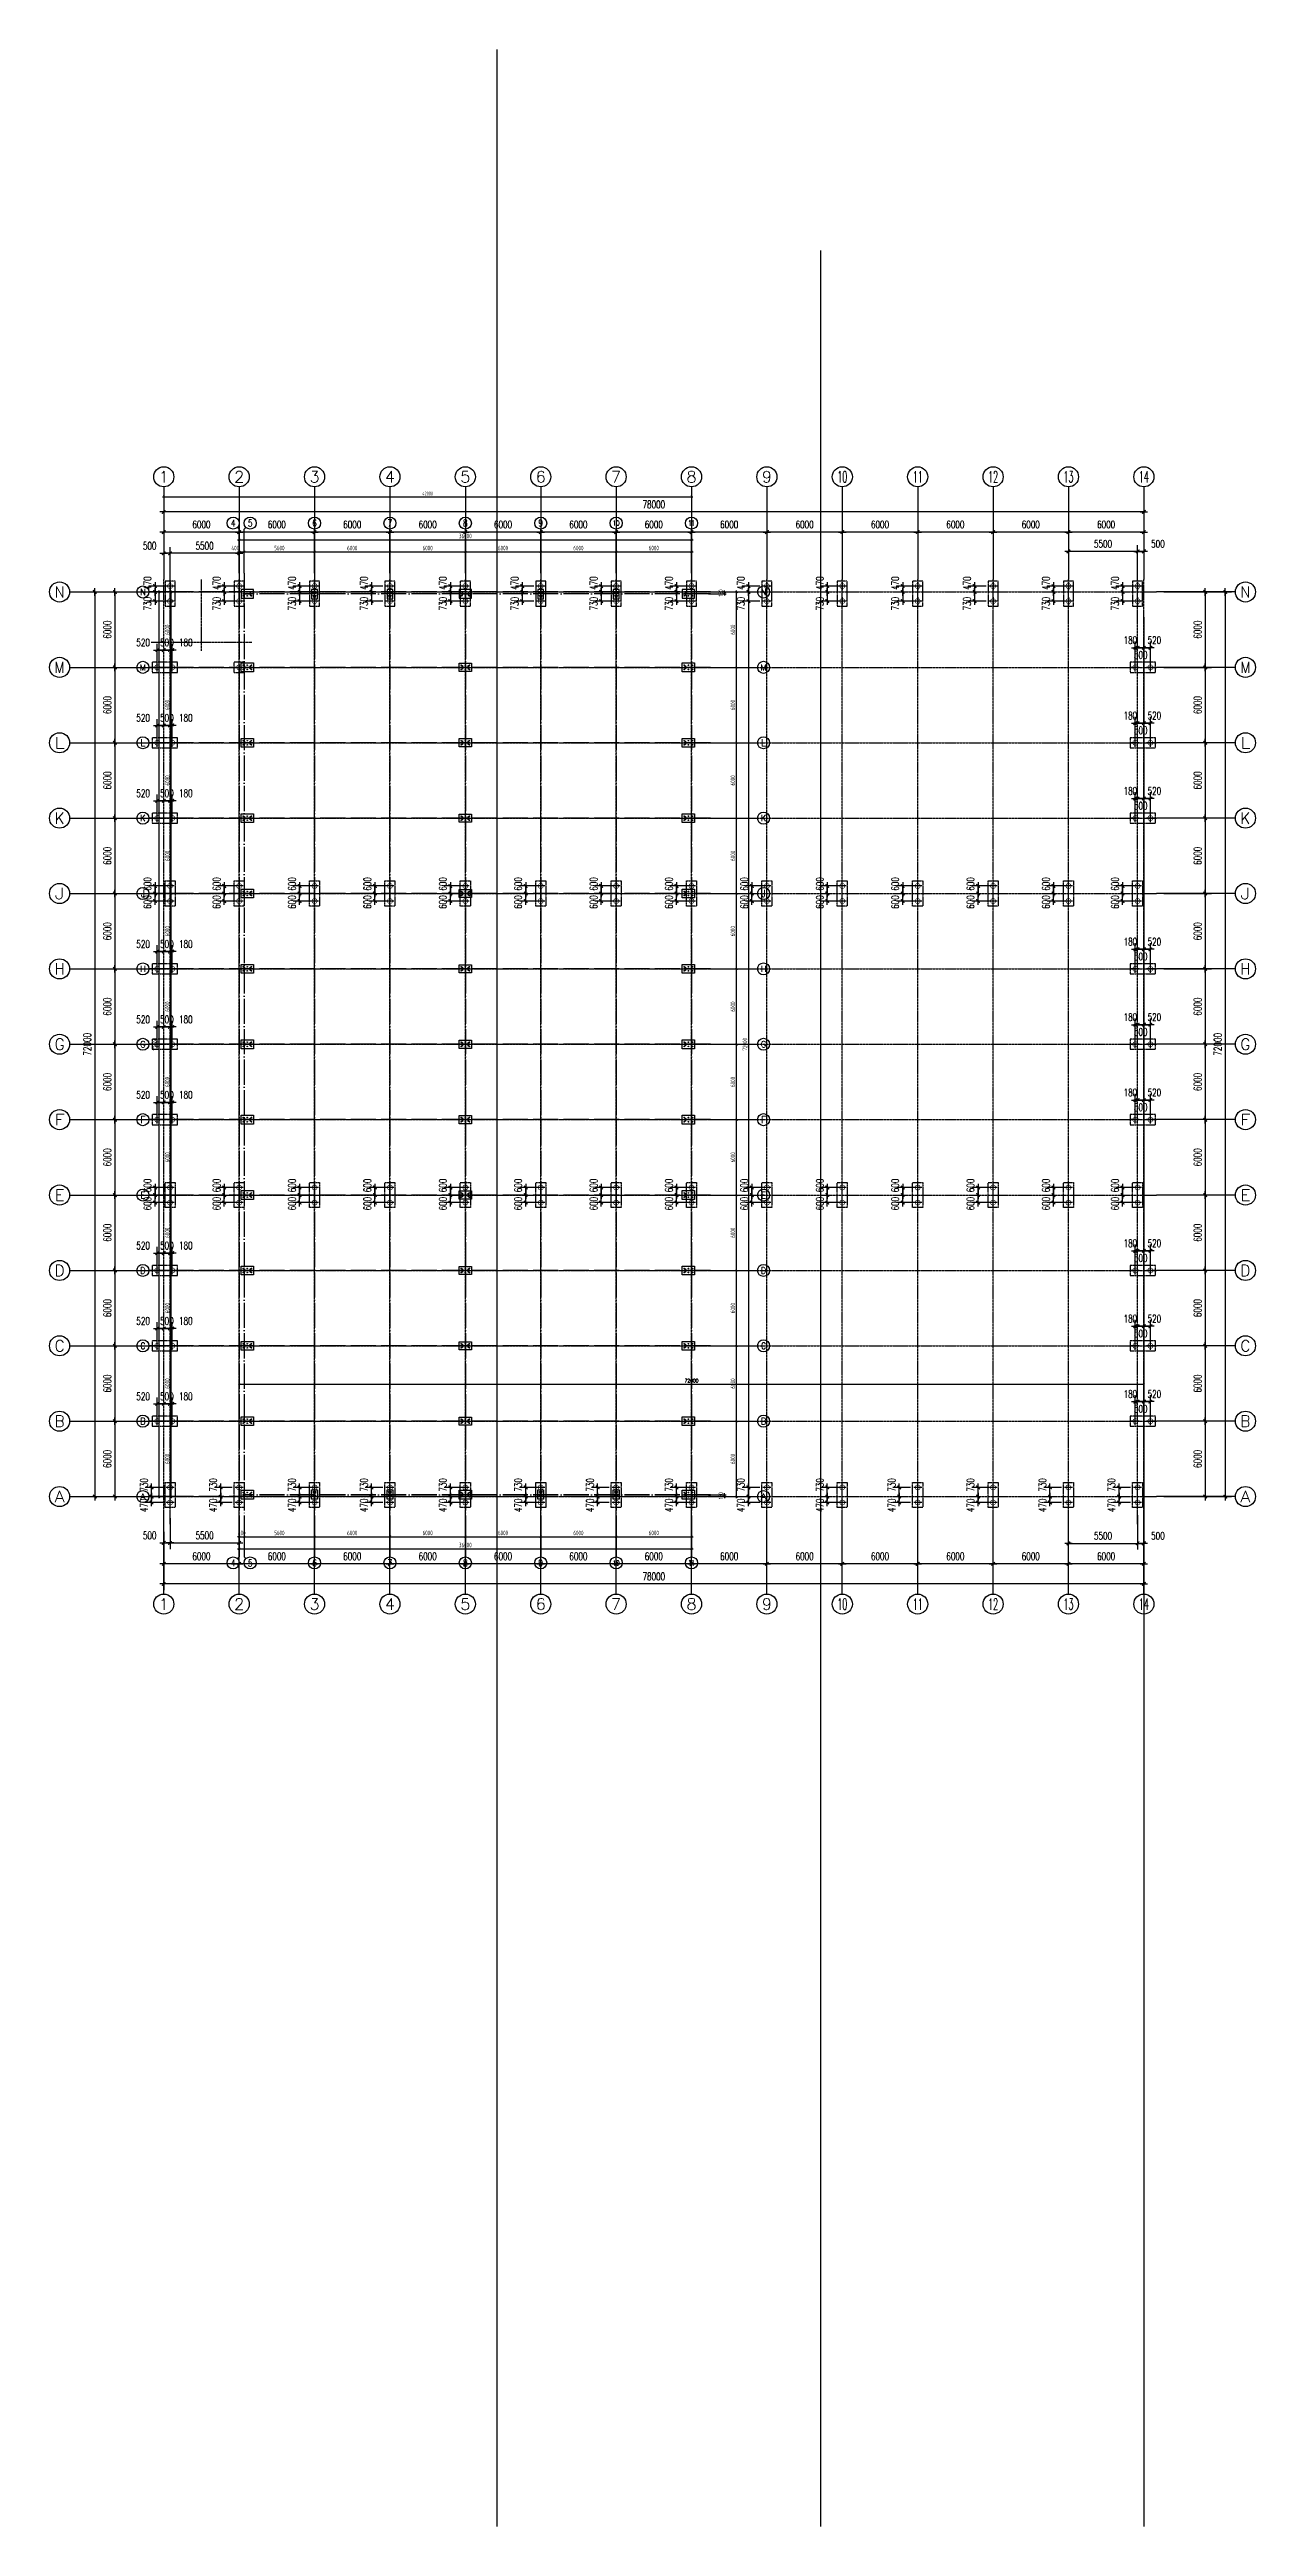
# Model space of a CAD drawing. Extents: x -1389621 to 57380, y -92505 to 283644.
# Drawn here: x -1389621 to -1293649, y -92505 to 104637 of the extents above; entities that cross this region are included whole.
import ezdxf
from ezdxf.enums import TextEntityAlignment as Align

# ---------------------------------------------------------------- set-up
doc = ezdxf.new("R2010")
doc.units = 0
doc.header["$LTSCALE"] = 100
doc.header["$MEASUREMENT"] = 0
for name, pattern in [('CENTERX2', [101.6, 63.5, -12.7, 12.7, -12.7]), ('DASH', [0.35, 0.25, -0.1]), ('DOTE', [2.42, 2, -0.2, 0.02, -0.2])]:
    doc.linetypes.add(name, pattern=pattern)
doc.layers.get('0').update_dxf_attribs({"linetype": 'CONTINUOUS'})
doc.layers.get('Defpoints').update_dxf_attribs({"linetype": 'CONTINUOUS'})
for name, color, linetype in [('11000', 4, 'CONTINUOUS'), ('AXIS', 3, 'CONTINUOUS'), ('AXIS_TEXT', 7, 'CONTINUOUS'), ('DIM', 3, 'CONTINUOUS'), ('DOTE', 1, 'DOTE'), ('PUB_DIM', 3, 'CONTINUOUS'), ('单桩', 6, 'CONTINUOUS'), ('承台', 2, 'CONTINUOUS'), ('柱子', 3, 'CONTINUOUS'), ('短柱', 2, 'CONTINUOUS')]:
    doc.layers.add(name, color=color, linetype=linetype)
doc.layers.add('轴线', color=1, linetype='CENTERX2', lineweight=13)
doc.styles.add('_TCH_AXIS', font='COMPLEX', dxfattribs={"bigfont": 'GBCBIG'})
doc.styles.add('_TCH_DIM_T3', font='SIMPLEX', dxfattribs={"width": 0.705882, "bigfont": 'GBCBIG'})
doc.styles.add('COMPLEX', font='COMPLEX')
doc.styles.add('DIM_FONT', font='SIMPLEX', dxfattribs={"width": 0.7, "bigfont": 'GBCBIG'})
doc.styles.add('TSSD_Dimension', font='tssdeng.shx', dxfattribs={"width": 0.7, "bigfont": 'hztxt.shx'})
doc.dimstyles.new('_TCH_ARCH&&100', dxfattribs={"dimtxt": 297.5, "dimasz": 100, "dimexe": 250, "dimexo": 300, "dimgap": 126.25, "dimtad": 1, "dimdec": 0, "dimzin": 0, "dimdsep": 46, "dimtxsty": '_TCH_DIM_T3', "dimblk": 'ARCHTICK', "dimcen": 0.09, "dimazin": 2, "dimtfac": 1, "dimtdec": 0, "dimtix": 1, "dimtmove": 2, "dimatfit": 3, "dimfxl": 0, "dimtolj": 1, "dimtzin": 0, "dimarcsym": 0})
doc.dimstyles.new('AXIS200', dxfattribs={"dimscale": 2, "dimtxt": 300, "dimasz": 1, "dimexe": 250, "dimexo": 300, "dimgap": 150, "dimtad": 1, "dimdec": 0, "dimzin": 0, "dimdsep": 46, "dimtxsty": 'DIM_FONT', "dimblk": '_DIMX', "dimcen": 0.09, "dimse1": 1, "dimse2": 1, "dimclrt": 7, "dimadec": 0, "dimazin": 0, "dimtfac": 1, "dimtdec": 0, "dimtix": 1, "dimtmove": 2, "dimatfit": 3, "dimldrblk": '_DIMX', "dimfxl": 0, "dimtolj": 1, "dimtzin": 0, "dimarcsym": 0})
doc.dimstyles.new('DIMA200', dxfattribs={"dimscale": 2, "dimtxt": 300, "dimasz": 1, "dimexe": 250, "dimexo": 300, "dimgap": 150, "dimtad": 1, "dimdec": 0, "dimzin": 0, "dimdsep": 46, "dimtxsty": 'DIM_FONT', "dimblk": '_DIMX', "dimcen": 0.09, "dimse1": 1, "dimclrt": 7, "dimadec": 0, "dimazin": 0, "dimtfac": 1, "dimtdec": 0, "dimtix": 1, "dimtmove": 2, "dimatfit": 3, "dimldrblk": '_DIMX', "dimfxl": 0, "dimtolj": 1, "dimtzin": 0, "dimarcsym": 0})
doc.dimstyles.new('DIMB200', dxfattribs={"dimscale": 2, "dimtxt": 300, "dimasz": 1, "dimexe": 250, "dimexo": 300, "dimgap": 150, "dimtad": 1, "dimdec": 0, "dimzin": 0, "dimdsep": 46, "dimtxsty": 'DIM_FONT', "dimblk": '_DIMX', "dimcen": 0.09, "dimse2": 1, "dimclrt": 7, "dimadec": 0, "dimazin": 0, "dimtfac": 1, "dimtdec": 0, "dimtix": 1, "dimtmove": 2, "dimatfit": 3, "dimldrblk": '_DIMX', "dimfxl": 0, "dimtolj": 1, "dimtzin": 0, "dimarcsym": 0})
doc.dimstyles.new('DIMN200', dxfattribs={"dimscale": 2, "dimtxt": 300, "dimasz": 1, "dimexe": 250, "dimexo": 300, "dimgap": 150, "dimtad": 1, "dimdec": 0, "dimzin": 0, "dimdsep": 46, "dimtxsty": 'DIM_FONT', "dimblk": '_DIMX', "dimcen": 0.09, "dimclrt": 7, "dimadec": 0, "dimazin": 0, "dimtfac": 1, "dimtdec": 0, "dimtix": 1, "dimtmove": 2, "dimatfit": 3, "dimldrblk": '_DIMX', "dimfxl": 0, "dimtolj": 1, "dimtzin": 0, "dimarcsym": 0})
doc.dimstyles.new('TSSD_100_100', dxfattribs={"dimtxt": 300, "dimasz": 100, "dimexe": 100, "dimexo": 250, "dimgap": 100, "dimtad": 1, "dimdec": 0, "dimzin": 0, "dimdsep": 46, "dimtxsty": 'TSSD_Dimension', "dimblk": 'ARCHTICK', "dimblk1": 'ARCHTICK', "dimblk2": 'ARCHTICK', "dimcen": 0, "dimdle": 100, "dimclrt": 7, "dimadec": 0, "dimazin": 0, "dimtfac": 1, "dimtdec": 0, "dimtix": 1, "dimtmove": 2, "dimatfit": 3, "dimfxl": 0, "dimtolj": 1, "dimtzin": 0, "dimarcsym": 0})

msp = doc.modelspace()

# ---------------------------------------------------------------- blocks, each defined once
blk = doc.blocks.new('_ArchTick')
at = {"color": 0, "linetype": 'ByBlock'}
blk.add_lwpolyline([(-0.7, -0.7, 0.5, 0.5, 0), (0.7, 0.7, 0.5, 0.5, 0)], format="xyseb", dxfattribs=at)
blk = doc.blocks.new('*D945')
at = {"layer": 'Defpoints', "color": 0, "ltscale": 100}
for p in [(-450858, 83067), (-449364, 83067), (-449364, 77067)]:
    blk.add_point(p, dxfattribs=at)
at = {"layer": 'DIM', "color": 0, "lineweight": -2, "ltscale": 100}
for p, q in [((-449664, 83067), (-450978, 83067)), ((-450858, 76947), (-450858, 83187)), ((-449664, 77067), (-450978, 77067))]:
    blk.add_line(p, q, dxfattribs=at)
at = {"layer": 'DIM', "color": 0, "lineweight": -2, "ltscale": 100, "xscale": 120, "yscale": 120, "zscale": 120}
for p, rotation in [((-450858, 83067), 90), ((-450858, 77067), 270)]:
    blk.add_blockref('_ArchTick', p, dxfattribs=dict(at, rotation=rotation))
at = {"layer": 'DIM', "color": 7, "ltscale": 100, "insert": (-451158, 80067), "char_height": 360, "attachment_point": 5, "rotation": 90, "style": 'TSSD_Dimension'}
blk.add_mtext('\\A1;6000', dxfattribs=at)
blk = doc.blocks.new('*D946')
at = {"layer": 'Defpoints', "color": 0, "ltscale": 100}
for p in [(-450858, 89067), (-449364, 89067), (-449364, 83067)]:
    blk.add_point(p, dxfattribs=at)
at = {"layer": 'DIM', "color": 0, "lineweight": -2, "ltscale": 100}
for p, q in [((-449664, 89067), (-450978, 89067)), ((-450858, 82947), (-450858, 89187)), ((-449664, 83067), (-450978, 83067))]:
    blk.add_line(p, q, dxfattribs=at)
at = {"layer": 'DIM', "color": 0, "lineweight": -2, "ltscale": 100, "xscale": 120, "yscale": 120, "zscale": 120}
for p, rotation in [((-450858, 89067), 90), ((-450858, 83067), 270)]:
    blk.add_blockref('_ArchTick', p, dxfattribs=dict(at, rotation=rotation))
at = {"layer": 'DIM', "color": 7, "ltscale": 100, "insert": (-451158, 86067), "char_height": 360, "attachment_point": 5, "rotation": 90, "style": 'TSSD_Dimension'}
blk.add_mtext('\\A1;6000', dxfattribs=at)
blk = doc.blocks.new('*D947')
at = {"layer": 'Defpoints', "color": 0, "ltscale": 100}
for p in [(-450858, 95067), (-449364, 95067), (-449364, 89067)]:
    blk.add_point(p, dxfattribs=at)
at = {"layer": 'DIM', "color": 0, "lineweight": -2, "ltscale": 100}
for p, q in [((-449664, 95067), (-450978, 95067)), ((-450858, 88947), (-450858, 95187)), ((-449664, 89067), (-450978, 89067))]:
    blk.add_line(p, q, dxfattribs=at)
at = {"layer": 'DIM', "color": 0, "lineweight": -2, "ltscale": 100, "xscale": 120, "yscale": 120, "zscale": 120}
for p, rotation in [((-450858, 95067), 90), ((-450858, 89067), 270)]:
    blk.add_blockref('_ArchTick', p, dxfattribs=dict(at, rotation=rotation))
at = {"layer": 'DIM', "color": 7, "ltscale": 100, "insert": (-451158, 92067), "char_height": 360, "attachment_point": 5, "rotation": 90, "style": 'TSSD_Dimension'}
blk.add_mtext('\\A1;6000', dxfattribs=at)
blk = doc.blocks.new('*D948')
at = {"layer": 'Defpoints', "color": 0, "ltscale": 100}
for p in [(-450858, 101067), (-449364, 101067), (-449364, 95067)]:
    blk.add_point(p, dxfattribs=at)
at = {"layer": 'DIM', "color": 0, "lineweight": -2, "ltscale": 100}
for p, q in [((-449664, 101067), (-450978, 101067)), ((-450858, 94947), (-450858, 101187)), ((-449664, 95067), (-450978, 95067))]:
    blk.add_line(p, q, dxfattribs=at)
at = {"layer": 'DIM', "color": 0, "lineweight": -2, "ltscale": 100, "xscale": 120, "yscale": 120, "zscale": 120}
for p, rotation in [((-450858, 101067), 90), ((-450858, 95067), 270)]:
    blk.add_blockref('_ArchTick', p, dxfattribs=dict(at, rotation=rotation))
at = {"layer": 'DIM', "color": 7, "ltscale": 100, "insert": (-451158, 98067), "char_height": 360, "attachment_point": 5, "rotation": 90, "style": 'TSSD_Dimension'}
blk.add_mtext('\\A1;6000', dxfattribs=at)
blk = doc.blocks.new('*D949')
at = {"layer": 'Defpoints', "color": 0, "ltscale": 100}
for p in [(-450858, 107067), (-449364, 107067), (-449364, 101067)]:
    blk.add_point(p, dxfattribs=at)
at = {"layer": 'DIM', "color": 0, "lineweight": -2, "ltscale": 100}
for p, q in [((-449664, 107067), (-450978, 107067)), ((-450858, 100947), (-450858, 107187)), ((-449664, 101067), (-450978, 101067))]:
    blk.add_line(p, q, dxfattribs=at)
at = {"layer": 'DIM', "color": 0, "lineweight": -2, "ltscale": 100, "xscale": 120, "yscale": 120, "zscale": 120}
for p, rotation in [((-450858, 107067), 90), ((-450858, 101067), 270)]:
    blk.add_blockref('_ArchTick', p, dxfattribs=dict(at, rotation=rotation))
at = {"layer": 'DIM', "color": 7, "ltscale": 100, "insert": (-451158, 104067), "char_height": 360, "attachment_point": 5, "rotation": 90, "style": 'TSSD_Dimension'}
blk.add_mtext('\\A1;6000', dxfattribs=at)
blk = doc.blocks.new('*D950')
at = {"layer": 'Defpoints', "color": 0, "ltscale": 100}
for p in [(-450858, 113067), (-449364, 113067), (-449364, 107067)]:
    blk.add_point(p, dxfattribs=at)
at = {"layer": 'DIM', "color": 0, "lineweight": -2, "ltscale": 100}
for p, q in [((-449664, 113067), (-450978, 113067)), ((-450858, 106947), (-450858, 113187)), ((-449664, 107067), (-450978, 107067))]:
    blk.add_line(p, q, dxfattribs=at)
at = {"layer": 'DIM', "color": 0, "lineweight": -2, "ltscale": 100, "xscale": 120, "yscale": 120, "zscale": 120}
for p, rotation in [((-450858, 113067), 90), ((-450858, 107067), 270)]:
    blk.add_blockref('_ArchTick', p, dxfattribs=dict(at, rotation=rotation))
at = {"layer": 'DIM', "color": 7, "ltscale": 100, "insert": (-451158, 110067), "char_height": 360, "attachment_point": 5, "rotation": 90, "style": 'TSSD_Dimension'}
blk.add_mtext('\\A1;6000', dxfattribs=at)
blk = doc.blocks.new('*D951')
at = {"layer": 'Defpoints', "color": 0, "ltscale": 100}
for p in [(-450858, 119067), (-449364, 119067), (-449364, 113067)]:
    blk.add_point(p, dxfattribs=at)
at = {"layer": 'DIM', "color": 0, "lineweight": -2, "ltscale": 100}
for p, q in [((-449664, 119067), (-450978, 119067)), ((-450858, 112947), (-450858, 119187)), ((-449664, 113067), (-450978, 113067))]:
    blk.add_line(p, q, dxfattribs=at)
at = {"layer": 'DIM', "color": 0, "lineweight": -2, "ltscale": 100, "xscale": 120, "yscale": 120, "zscale": 120}
for p, rotation in [((-450858, 119067), 90), ((-450858, 113067), 270)]:
    blk.add_blockref('_ArchTick', p, dxfattribs=dict(at, rotation=rotation))
at = {"layer": 'DIM', "color": 7, "ltscale": 100, "insert": (-451158, 116067), "char_height": 360, "attachment_point": 5, "rotation": 90, "style": 'TSSD_Dimension'}
blk.add_mtext('\\A1;6000', dxfattribs=at)
blk = doc.blocks.new('*D952')
at = {"layer": 'Defpoints', "color": 0, "ltscale": 100}
for p in [(-450858, 125067), (-449364, 125067), (-449364, 119067)]:
    blk.add_point(p, dxfattribs=at)
at = {"layer": 'DIM', "color": 0, "lineweight": -2, "ltscale": 100}
for p, q in [((-449664, 125067), (-450978, 125067)), ((-450858, 118947), (-450858, 125187)), ((-449664, 119067), (-450978, 119067))]:
    blk.add_line(p, q, dxfattribs=at)
at = {"layer": 'DIM', "color": 0, "lineweight": -2, "ltscale": 100, "xscale": 120, "yscale": 120, "zscale": 120}
for p, rotation in [((-450858, 125067), 90), ((-450858, 119067), 270)]:
    blk.add_blockref('_ArchTick', p, dxfattribs=dict(at, rotation=rotation))
at = {"layer": 'DIM', "color": 7, "ltscale": 100, "insert": (-451158, 122067), "char_height": 360, "attachment_point": 5, "rotation": 90, "style": 'TSSD_Dimension'}
blk.add_mtext('\\A1;6000', dxfattribs=at)
blk = doc.blocks.new('*D953')
at = {"layer": 'Defpoints', "color": 0, "ltscale": 100}
for p in [(-450858, 131067), (-449364, 131067), (-449364, 125067)]:
    blk.add_point(p, dxfattribs=at)
at = {"layer": 'DIM', "color": 0, "lineweight": -2, "ltscale": 100}
for p, q in [((-449664, 131067), (-450978, 131067)), ((-450858, 124947), (-450858, 131187)), ((-449664, 125067), (-450978, 125067))]:
    blk.add_line(p, q, dxfattribs=at)
at = {"layer": 'DIM', "color": 0, "lineweight": -2, "ltscale": 100, "xscale": 120, "yscale": 120, "zscale": 120}
for p, rotation in [((-450858, 131067), 90), ((-450858, 125067), 270)]:
    blk.add_blockref('_ArchTick', p, dxfattribs=dict(at, rotation=rotation))
at = {"layer": 'DIM', "color": 7, "ltscale": 100, "insert": (-451158, 128067), "char_height": 360, "attachment_point": 5, "rotation": 90, "style": 'TSSD_Dimension'}
blk.add_mtext('\\A1;6000', dxfattribs=at)
blk = doc.blocks.new('*D954')
at = {"layer": 'Defpoints', "color": 0, "ltscale": 100}
for p in [(-450858, 137067), (-449364, 137067), (-449364, 131067)]:
    blk.add_point(p, dxfattribs=at)
at = {"layer": 'DIM', "color": 0, "lineweight": -2, "ltscale": 100}
for p, q in [((-449664, 137067), (-450978, 137067)), ((-450858, 130947), (-450858, 137187)), ((-449664, 131067), (-450978, 131067))]:
    blk.add_line(p, q, dxfattribs=at)
at = {"layer": 'DIM', "color": 0, "lineweight": -2, "ltscale": 100, "xscale": 120, "yscale": 120, "zscale": 120}
for p, rotation in [((-450858, 137067), 90), ((-450858, 131067), 270)]:
    blk.add_blockref('_ArchTick', p, dxfattribs=dict(at, rotation=rotation))
at = {"layer": 'DIM', "color": 7, "ltscale": 100, "insert": (-451158, 134067), "char_height": 360, "attachment_point": 5, "rotation": 90, "style": 'TSSD_Dimension'}
blk.add_mtext('\\A1;6000', dxfattribs=at)
blk = doc.blocks.new('*D955')
at = {"layer": 'Defpoints', "color": 0, "ltscale": 100}
for p in [(-450858, 143067), (-449364, 143067), (-449364, 137067)]:
    blk.add_point(p, dxfattribs=at)
at = {"layer": 'DIM', "color": 0, "lineweight": -2, "ltscale": 100}
for p, q in [((-449664, 143067), (-450978, 143067)), ((-450858, 136947), (-450858, 143187)), ((-449664, 137067), (-450978, 137067))]:
    blk.add_line(p, q, dxfattribs=at)
at = {"layer": 'DIM', "color": 0, "lineweight": -2, "ltscale": 100, "xscale": 120, "yscale": 120, "zscale": 120}
for p, rotation in [((-450858, 143067), 90), ((-450858, 137067), 270)]:
    blk.add_blockref('_ArchTick', p, dxfattribs=dict(at, rotation=rotation))
at = {"layer": 'DIM', "color": 7, "ltscale": 100, "insert": (-451158, 140067), "char_height": 360, "attachment_point": 5, "rotation": 90, "style": 'TSSD_Dimension'}
blk.add_mtext('\\A1;6000', dxfattribs=at)
blk = doc.blocks.new('*D956')
at = {"layer": 'Defpoints', "color": 0, "ltscale": 100}
for p in [(-450858, 149067), (-449364, 149067), (-449364, 143067)]:
    blk.add_point(p, dxfattribs=at)
at = {"layer": 'DIM', "color": 0, "lineweight": -2, "ltscale": 100}
for p, q in [((-449664, 149067), (-450978, 149067)), ((-450858, 142947), (-450858, 149187)), ((-449664, 143067), (-450978, 143067))]:
    blk.add_line(p, q, dxfattribs=at)
at = {"layer": 'DIM', "color": 0, "lineweight": -2, "ltscale": 100, "xscale": 120, "yscale": 120, "zscale": 120}
for p, rotation in [((-450858, 149067), 90), ((-450858, 143067), 270)]:
    blk.add_blockref('_ArchTick', p, dxfattribs=dict(at, rotation=rotation))
at = {"layer": 'DIM', "color": 7, "ltscale": 100, "insert": (-451158, 146067), "char_height": 360, "attachment_point": 5, "rotation": 90, "style": 'TSSD_Dimension'}
blk.add_mtext('\\A1;6000', dxfattribs=at)
blk = doc.blocks.new('*D957')
at = {"layer": 'Defpoints', "color": 0, "ltscale": 100}
for p in [(-451818, 149067), (-449124, 149067), (-449124, 77067)]:
    blk.add_point(p, dxfattribs=at)
at = {"layer": 'DIM', "color": 0, "lineweight": -2, "ltscale": 100}
for p, q in [((-449424, 149067), (-451938, 149067)), ((-451818, 76947), (-451818, 149187)), ((-449424, 77067), (-451938, 77067))]:
    blk.add_line(p, q, dxfattribs=at)
at = {"layer": 'DIM', "color": 0, "lineweight": -2, "ltscale": 100, "xscale": 120, "yscale": 120, "zscale": 120}
for p, rotation in [((-451818, 149067), 90), ((-451818, 77067), 270)]:
    blk.add_blockref('_ArchTick', p, dxfattribs=dict(at, rotation=rotation))
at = {"layer": 'DIM', "color": 7, "ltscale": 100, "insert": (-452118, 113067), "char_height": 360, "attachment_point": 5, "rotation": 90, "style": 'TSSD_Dimension'}
blk.add_mtext('\\A1;72000', dxfattribs=at)
blk = doc.blocks.new('*D958')
at = {"layer": 'Defpoints', "color": 0, "ltscale": 100}
for p in [(-407942, 83067), (-405849, 83067), (-407942, 77067)]:
    blk.add_point(p, dxfattribs=at)
at = {"layer": 'DIM', "color": 0, "lineweight": -2, "ltscale": 100}
for p, q in [((-407642, 83067), (-405729, 83067)), ((-405849, 76947), (-405849, 83187)), ((-407642, 77067), (-405729, 77067))]:
    blk.add_line(p, q, dxfattribs=at)
at = {"layer": 'DIM', "color": 0, "lineweight": -2, "ltscale": 100, "xscale": 120, "yscale": 120, "zscale": 120}
for p, rotation in [((-405849, 83067), 90), ((-405849, 77067), 270)]:
    blk.add_blockref('_ArchTick', p, dxfattribs=dict(at, rotation=rotation))
at = {"layer": 'DIM', "color": 7, "ltscale": 100, "insert": (-406149, 80067), "char_height": 360, "attachment_point": 5, "rotation": 90, "style": 'TSSD_Dimension'}
blk.add_mtext('\\A1;6000', dxfattribs=at)
blk = doc.blocks.new('*D959')
at = {"layer": 'Defpoints', "color": 0, "ltscale": 100}
for p in [(-407942, 89067), (-405849, 89067), (-407942, 83067)]:
    blk.add_point(p, dxfattribs=at)
at = {"layer": 'DIM', "color": 0, "lineweight": -2, "ltscale": 100}
for p, q in [((-407642, 89067), (-405729, 89067)), ((-405849, 82947), (-405849, 89187)), ((-407642, 83067), (-405729, 83067))]:
    blk.add_line(p, q, dxfattribs=at)
at = {"layer": 'DIM', "color": 0, "lineweight": -2, "ltscale": 100, "xscale": 120, "yscale": 120, "zscale": 120}
for p, rotation in [((-405849, 89067), 90), ((-405849, 83067), 270)]:
    blk.add_blockref('_ArchTick', p, dxfattribs=dict(at, rotation=rotation))
at = {"layer": 'DIM', "color": 7, "ltscale": 100, "insert": (-406149, 86067), "char_height": 360, "attachment_point": 5, "rotation": 90, "style": 'TSSD_Dimension'}
blk.add_mtext('\\A1;6000', dxfattribs=at)
blk = doc.blocks.new('*D960')
at = {"layer": 'Defpoints', "color": 0, "ltscale": 100}
for p in [(-407942, 95067), (-405849, 95067), (-407942, 89067)]:
    blk.add_point(p, dxfattribs=at)
at = {"layer": 'DIM', "color": 0, "lineweight": -2, "ltscale": 100}
for p, q in [((-407642, 95067), (-405729, 95067)), ((-405849, 88947), (-405849, 95187)), ((-407642, 89067), (-405729, 89067))]:
    blk.add_line(p, q, dxfattribs=at)
at = {"layer": 'DIM', "color": 0, "lineweight": -2, "ltscale": 100, "xscale": 120, "yscale": 120, "zscale": 120}
for p, rotation in [((-405849, 95067), 90), ((-405849, 89067), 270)]:
    blk.add_blockref('_ArchTick', p, dxfattribs=dict(at, rotation=rotation))
at = {"layer": 'DIM', "color": 7, "ltscale": 100, "insert": (-406149, 92067), "char_height": 360, "attachment_point": 5, "rotation": 90, "style": 'TSSD_Dimension'}
blk.add_mtext('\\A1;6000', dxfattribs=at)
blk = doc.blocks.new('*D961')
at = {"layer": 'Defpoints', "color": 0, "ltscale": 100}
for p in [(-407942, 101067), (-405849, 101067), (-407942, 95067)]:
    blk.add_point(p, dxfattribs=at)
at = {"layer": 'DIM', "color": 0, "lineweight": -2, "ltscale": 100}
for p, q in [((-407642, 101067), (-405729, 101067)), ((-405849, 94947), (-405849, 101187)), ((-407642, 95067), (-405729, 95067))]:
    blk.add_line(p, q, dxfattribs=at)
at = {"layer": 'DIM', "color": 0, "lineweight": -2, "ltscale": 100, "xscale": 120, "yscale": 120, "zscale": 120}
for p, rotation in [((-405849, 101067), 90), ((-405849, 95067), 270)]:
    blk.add_blockref('_ArchTick', p, dxfattribs=dict(at, rotation=rotation))
at = {"layer": 'DIM', "color": 7, "ltscale": 100, "insert": (-406149, 98067), "char_height": 360, "attachment_point": 5, "rotation": 90, "style": 'TSSD_Dimension'}
blk.add_mtext('\\A1;6000', dxfattribs=at)
blk = doc.blocks.new('*D962')
at = {"layer": 'Defpoints', "color": 0, "ltscale": 100}
for p in [(-407942, 107067), (-405849, 107067), (-407942, 101067)]:
    blk.add_point(p, dxfattribs=at)
at = {"layer": 'DIM', "color": 0, "lineweight": -2, "ltscale": 100}
for p, q in [((-407642, 107067), (-405729, 107067)), ((-405849, 100947), (-405849, 107187)), ((-407642, 101067), (-405729, 101067))]:
    blk.add_line(p, q, dxfattribs=at)
at = {"layer": 'DIM', "color": 0, "lineweight": -2, "ltscale": 100, "xscale": 120, "yscale": 120, "zscale": 120}
for p, rotation in [((-405849, 107067), 90), ((-405849, 101067), 270)]:
    blk.add_blockref('_ArchTick', p, dxfattribs=dict(at, rotation=rotation))
at = {"layer": 'DIM', "color": 7, "ltscale": 100, "insert": (-406149, 104067), "char_height": 360, "attachment_point": 5, "rotation": 90, "style": 'TSSD_Dimension'}
blk.add_mtext('\\A1;6000', dxfattribs=at)
blk = doc.blocks.new('*D963')
at = {"layer": 'Defpoints', "color": 0, "ltscale": 100}
for p in [(-407942, 113067), (-405849, 113067), (-407942, 107067)]:
    blk.add_point(p, dxfattribs=at)
at = {"layer": 'DIM', "color": 0, "lineweight": -2, "ltscale": 100}
for p, q in [((-407642, 113067), (-405729, 113067)), ((-405849, 106947), (-405849, 113187)), ((-407642, 107067), (-405729, 107067))]:
    blk.add_line(p, q, dxfattribs=at)
at = {"layer": 'DIM', "color": 0, "lineweight": -2, "ltscale": 100, "xscale": 120, "yscale": 120, "zscale": 120}
for p, rotation in [((-405849, 113067), 90), ((-405849, 107067), 270)]:
    blk.add_blockref('_ArchTick', p, dxfattribs=dict(at, rotation=rotation))
at = {"layer": 'DIM', "color": 7, "ltscale": 100, "insert": (-406149, 110067), "char_height": 360, "attachment_point": 5, "rotation": 90, "style": 'TSSD_Dimension'}
blk.add_mtext('\\A1;6000', dxfattribs=at)
blk = doc.blocks.new('*D964')
at = {"layer": 'Defpoints', "color": 0, "ltscale": 100}
for p in [(-407942, 119067), (-405849, 119067), (-407942, 113067)]:
    blk.add_point(p, dxfattribs=at)
at = {"layer": 'DIM', "color": 0, "lineweight": -2, "ltscale": 100}
for p, q in [((-407642, 119067), (-405729, 119067)), ((-405849, 112947), (-405849, 119187)), ((-407642, 113067), (-405729, 113067))]:
    blk.add_line(p, q, dxfattribs=at)
at = {"layer": 'DIM', "color": 0, "lineweight": -2, "ltscale": 100, "xscale": 120, "yscale": 120, "zscale": 120}
for p, rotation in [((-405849, 119067), 90), ((-405849, 113067), 270)]:
    blk.add_blockref('_ArchTick', p, dxfattribs=dict(at, rotation=rotation))
at = {"layer": 'DIM', "color": 7, "ltscale": 100, "insert": (-406149, 116067), "char_height": 360, "attachment_point": 5, "rotation": 90, "style": 'TSSD_Dimension'}
blk.add_mtext('\\A1;6000', dxfattribs=at)
blk = doc.blocks.new('*D965')
at = {"layer": 'Defpoints', "color": 0, "ltscale": 100}
for p in [(-407942, 125067), (-405849, 125067), (-407942, 119067)]:
    blk.add_point(p, dxfattribs=at)
at = {"layer": 'DIM', "color": 0, "lineweight": -2, "ltscale": 100}
for p, q in [((-407642, 125067), (-405729, 125067)), ((-405849, 118947), (-405849, 125187)), ((-407642, 119067), (-405729, 119067))]:
    blk.add_line(p, q, dxfattribs=at)
at = {"layer": 'DIM', "color": 0, "lineweight": -2, "ltscale": 100, "xscale": 120, "yscale": 120, "zscale": 120}
for p, rotation in [((-405849, 125067), 90), ((-405849, 119067), 270)]:
    blk.add_blockref('_ArchTick', p, dxfattribs=dict(at, rotation=rotation))
at = {"layer": 'DIM', "color": 7, "ltscale": 100, "insert": (-406149, 122067), "char_height": 360, "attachment_point": 5, "rotation": 90, "style": 'TSSD_Dimension'}
blk.add_mtext('\\A1;6000', dxfattribs=at)
blk = doc.blocks.new('*D966')
at = {"layer": 'Defpoints', "color": 0, "ltscale": 100}
for p in [(-407942, 131067), (-405849, 131067), (-407942, 125067)]:
    blk.add_point(p, dxfattribs=at)
at = {"layer": 'DIM', "color": 0, "lineweight": -2, "ltscale": 100}
for p, q in [((-407642, 131067), (-405729, 131067)), ((-405849, 124947), (-405849, 131187)), ((-407642, 125067), (-405729, 125067))]:
    blk.add_line(p, q, dxfattribs=at)
at = {"layer": 'DIM', "color": 0, "lineweight": -2, "ltscale": 100, "xscale": 120, "yscale": 120, "zscale": 120}
for p, rotation in [((-405849, 131067), 90), ((-405849, 125067), 270)]:
    blk.add_blockref('_ArchTick', p, dxfattribs=dict(at, rotation=rotation))
at = {"layer": 'DIM', "color": 7, "ltscale": 100, "insert": (-406149, 128067), "char_height": 360, "attachment_point": 5, "rotation": 90, "style": 'TSSD_Dimension'}
blk.add_mtext('\\A1;6000', dxfattribs=at)
blk = doc.blocks.new('*D967')
at = {"layer": 'Defpoints', "color": 0, "ltscale": 100}
for p in [(-407942, 137067), (-405849, 137067), (-407942, 131067)]:
    blk.add_point(p, dxfattribs=at)
at = {"layer": 'DIM', "color": 0, "lineweight": -2, "ltscale": 100}
for p, q in [((-407642, 137067), (-405729, 137067)), ((-405849, 130947), (-405849, 137187)), ((-407642, 131067), (-405729, 131067))]:
    blk.add_line(p, q, dxfattribs=at)
at = {"layer": 'DIM', "color": 0, "lineweight": -2, "ltscale": 100, "xscale": 120, "yscale": 120, "zscale": 120}
for p, rotation in [((-405849, 137067), 90), ((-405849, 131067), 270)]:
    blk.add_blockref('_ArchTick', p, dxfattribs=dict(at, rotation=rotation))
at = {"layer": 'DIM', "color": 7, "ltscale": 100, "insert": (-406149, 134067), "char_height": 360, "attachment_point": 5, "rotation": 90, "style": 'TSSD_Dimension'}
blk.add_mtext('\\A1;6000', dxfattribs=at)
blk = doc.blocks.new('*D968')
at = {"layer": 'Defpoints', "color": 0, "ltscale": 100}
for p in [(-407942, 143067), (-405849, 143067), (-407942, 137067)]:
    blk.add_point(p, dxfattribs=at)
at = {"layer": 'DIM', "color": 0, "lineweight": -2, "ltscale": 100}
for p, q in [((-407642, 143067), (-405729, 143067)), ((-405849, 136947), (-405849, 143187)), ((-407642, 137067), (-405729, 137067))]:
    blk.add_line(p, q, dxfattribs=at)
at = {"layer": 'DIM', "color": 0, "lineweight": -2, "ltscale": 100, "xscale": 120, "yscale": 120, "zscale": 120}
for p, rotation in [((-405849, 143067), 90), ((-405849, 137067), 270)]:
    blk.add_blockref('_ArchTick', p, dxfattribs=dict(at, rotation=rotation))
at = {"layer": 'DIM', "color": 7, "ltscale": 100, "insert": (-406149, 140067), "char_height": 360, "attachment_point": 5, "rotation": 90, "style": 'TSSD_Dimension'}
blk.add_mtext('\\A1;6000', dxfattribs=at)
blk = doc.blocks.new('*D969')
at = {"layer": 'Defpoints', "color": 0, "ltscale": 100}
for p in [(-407942, 149067), (-405849, 149067), (-407942, 143067)]:
    blk.add_point(p, dxfattribs=at)
at = {"layer": 'DIM', "color": 0, "lineweight": -2, "ltscale": 100}
for p, q in [((-407642, 149067), (-405729, 149067)), ((-405849, 142947), (-405849, 149187)), ((-407642, 143067), (-405729, 143067))]:
    blk.add_line(p, q, dxfattribs=at)
at = {"layer": 'DIM', "color": 0, "lineweight": -2, "ltscale": 100, "xscale": 120, "yscale": 120, "zscale": 120}
for p, rotation in [((-405849, 149067), 90), ((-405849, 143067), 270)]:
    blk.add_blockref('_ArchTick', p, dxfattribs=dict(at, rotation=rotation))
at = {"layer": 'DIM', "color": 7, "ltscale": 100, "insert": (-406149, 146067), "char_height": 360, "attachment_point": 5, "rotation": 90, "style": 'TSSD_Dimension'}
blk.add_mtext('\\A1;6000', dxfattribs=at)
blk = doc.blocks.new('*D970')
at = {"layer": 'Defpoints', "color": 0, "ltscale": 100}
for p in [(-408182, 149067), (-404889, 149067), (-408182, 77067)]:
    blk.add_point(p, dxfattribs=at)
at = {"layer": 'DIM', "color": 0, "lineweight": -2, "ltscale": 100}
for p, q in [((-407882, 149067), (-404769, 149067)), ((-404889, 76947), (-404889, 149187)), ((-407882, 77067), (-404769, 77067))]:
    blk.add_line(p, q, dxfattribs=at)
at = {"layer": 'DIM', "color": 0, "lineweight": -2, "ltscale": 100, "xscale": 120, "yscale": 120, "zscale": 120}
for p, rotation in [((-404889, 149067), 90), ((-404889, 77067), 270)]:
    blk.add_blockref('_ArchTick', p, dxfattribs=dict(at, rotation=rotation))
at = {"layer": 'DIM', "color": 7, "ltscale": 100, "insert": (-405189, 113067), "char_height": 360, "attachment_point": 5, "rotation": 90, "style": 'TSSD_Dimension'}
blk.add_mtext('\\A1;72000', dxfattribs=at)
blk = doc.blocks.new('*D971')
at = {"layer": 'Defpoints', "color": 0, "ltscale": 100}
for p in [(-445442, 75567), (-445042, 75567), (-445042, 73873)]:
    blk.add_point(p, dxfattribs=at)
at = {"layer": 'DIM', "color": 0, "lineweight": -2, "ltscale": 100}
for p, q in [((-445442, 75267), (-445442, 73753)), ((-445042, 75267), (-445042, 73753)), ((-445442, 73873), (-445562, 73873)), ((-445442, 73873), (-445042, 73873)), ((-445042, 73873), (-444922, 73873))]:
    blk.add_line(p, q, dxfattribs=at)
at = {"layer": 'DIM', "color": 0, "lineweight": -2, "ltscale": 100, "xscale": 120, "yscale": 120, "zscale": 120}
blk.add_blockref('_ArchTick', (-445442, 73873), dxfattribs=at)
at = {"layer": 'DIM', "color": 0, "lineweight": -2, "ltscale": 100, "xscale": 120, "yscale": 120, "zscale": 120, "rotation": 180}
blk.add_blockref('_ArchTick', (-445042, 73873), dxfattribs=at)
at = {"layer": 'DIM', "color": 7, "ltscale": 100, "insert": (-445242, 74173), "char_height": 360, "attachment_point": 5, "style": 'TSSD_Dimension'}
blk.add_mtext('\\A1;400', dxfattribs=at)
blk = doc.blocks.new('*D972')
at = {"layer": 'Defpoints', "color": 0, "ltscale": 100}
for p in [(-445042, 75567), (-439442, 75567), (-439442, 73873)]:
    blk.add_point(p, dxfattribs=at)
at = {"layer": 'DIM', "color": 0, "lineweight": -2, "ltscale": 100}
for p, q in [((-445042, 75267), (-445042, 73753)), ((-439442, 75267), (-439442, 73753)), ((-445162, 73873), (-439322, 73873))]:
    blk.add_line(p, q, dxfattribs=at)
at = {"layer": 'DIM', "color": 0, "lineweight": -2, "ltscale": 100, "xscale": 120, "yscale": 120, "zscale": 120, "rotation": 180}
blk.add_blockref('_ArchTick', (-445042, 73873), dxfattribs=at)
at = {"layer": 'DIM', "color": 0, "lineweight": -2, "ltscale": 100, "xscale": 120, "yscale": 120, "zscale": 120}
blk.add_blockref('_ArchTick', (-439442, 73873), dxfattribs=at)
at = {"layer": 'DIM', "color": 7, "ltscale": 100, "insert": (-442242, 74173), "char_height": 360, "attachment_point": 5, "style": 'TSSD_Dimension'}
blk.add_mtext('\\A1;5600', dxfattribs=at)
blk = doc.blocks.new('*D973')
at = {"layer": 'Defpoints', "color": 0, "ltscale": 100}
for p in [(-439442, 75567), (-433442, 75567), (-433442, 73873)]:
    blk.add_point(p, dxfattribs=at)
at = {"layer": 'DIM', "color": 0, "lineweight": -2, "ltscale": 100}
for p, q in [((-439442, 75267), (-439442, 73753)), ((-433442, 75267), (-433442, 73753)), ((-439562, 73873), (-433322, 73873))]:
    blk.add_line(p, q, dxfattribs=at)
at = {"layer": 'DIM', "color": 0, "lineweight": -2, "ltscale": 100, "xscale": 120, "yscale": 120, "zscale": 120, "rotation": 180}
blk.add_blockref('_ArchTick', (-439442, 73873), dxfattribs=at)
at = {"layer": 'DIM', "color": 0, "lineweight": -2, "ltscale": 100, "xscale": 120, "yscale": 120, "zscale": 120}
blk.add_blockref('_ArchTick', (-433442, 73873), dxfattribs=at)
at = {"layer": 'DIM', "color": 7, "ltscale": 100, "insert": (-436442, 74173), "char_height": 360, "attachment_point": 5, "style": 'TSSD_Dimension'}
blk.add_mtext('\\A1;6000', dxfattribs=at)
blk = doc.blocks.new('*D974')
at = {"layer": 'Defpoints', "color": 0, "ltscale": 100}
for p in [(-433442, 75567), (-427442, 75567), (-427442, 73873)]:
    blk.add_point(p, dxfattribs=at)
at = {"layer": 'DIM', "color": 0, "lineweight": -2, "ltscale": 100}
for p, q in [((-433442, 75267), (-433442, 73753)), ((-427442, 75267), (-427442, 73753)), ((-433562, 73873), (-427322, 73873))]:
    blk.add_line(p, q, dxfattribs=at)
at = {"layer": 'DIM', "color": 0, "lineweight": -2, "ltscale": 100, "xscale": 120, "yscale": 120, "zscale": 120, "rotation": 180}
blk.add_blockref('_ArchTick', (-433442, 73873), dxfattribs=at)
at = {"layer": 'DIM', "color": 0, "lineweight": -2, "ltscale": 100, "xscale": 120, "yscale": 120, "zscale": 120}
blk.add_blockref('_ArchTick', (-427442, 73873), dxfattribs=at)
at = {"layer": 'DIM', "color": 7, "ltscale": 100, "insert": (-430442, 74173), "char_height": 360, "attachment_point": 5, "style": 'TSSD_Dimension'}
blk.add_mtext('\\A1;6000', dxfattribs=at)
blk = doc.blocks.new('*D975')
at = {"layer": 'Defpoints', "color": 0, "ltscale": 100}
for p in [(-427442, 75567), (-421442, 75567), (-421442, 73873)]:
    blk.add_point(p, dxfattribs=at)
at = {"layer": 'DIM', "color": 0, "lineweight": -2, "ltscale": 100}
for p, q in [((-427442, 75267), (-427442, 73753)), ((-421442, 75267), (-421442, 73753)), ((-427562, 73873), (-421322, 73873))]:
    blk.add_line(p, q, dxfattribs=at)
at = {"layer": 'DIM', "color": 0, "lineweight": -2, "ltscale": 100, "xscale": 120, "yscale": 120, "zscale": 120, "rotation": 180}
blk.add_blockref('_ArchTick', (-427442, 73873), dxfattribs=at)
at = {"layer": 'DIM', "color": 0, "lineweight": -2, "ltscale": 100, "xscale": 120, "yscale": 120, "zscale": 120}
blk.add_blockref('_ArchTick', (-421442, 73873), dxfattribs=at)
at = {"layer": 'DIM', "color": 7, "ltscale": 100, "insert": (-424442, 74173), "char_height": 360, "attachment_point": 5, "style": 'TSSD_Dimension'}
blk.add_mtext('\\A1;6000', dxfattribs=at)
blk = doc.blocks.new('*D976')
at = {"layer": 'Defpoints', "color": 0, "ltscale": 100}
for p in [(-421442, 75567), (-415442, 75567), (-415442, 73873)]:
    blk.add_point(p, dxfattribs=at)
at = {"layer": 'DIM', "color": 0, "lineweight": -2, "ltscale": 100}
for p, q in [((-421442, 75267), (-421442, 73753)), ((-415442, 75267), (-415442, 73753)), ((-421562, 73873), (-415322, 73873))]:
    blk.add_line(p, q, dxfattribs=at)
at = {"layer": 'DIM', "color": 0, "lineweight": -2, "ltscale": 100, "xscale": 120, "yscale": 120, "zscale": 120, "rotation": 180}
blk.add_blockref('_ArchTick', (-421442, 73873), dxfattribs=at)
at = {"layer": 'DIM', "color": 0, "lineweight": -2, "ltscale": 100, "xscale": 120, "yscale": 120, "zscale": 120}
blk.add_blockref('_ArchTick', (-415442, 73873), dxfattribs=at)
at = {"layer": 'DIM', "color": 7, "ltscale": 100, "insert": (-418442, 74173), "char_height": 360, "attachment_point": 5, "style": 'TSSD_Dimension'}
blk.add_mtext('\\A1;6000', dxfattribs=at)
blk = doc.blocks.new('*D977')
at = {"layer": 'Defpoints', "color": 0, "ltscale": 100}
for p in [(-415442, 75567), (-409442, 75567), (-409442, 73873)]:
    blk.add_point(p, dxfattribs=at)
at = {"layer": 'DIM', "color": 0, "lineweight": -2, "ltscale": 100}
for p, q in [((-415442, 75267), (-415442, 73753)), ((-409442, 75267), (-409442, 73753)), ((-415562, 73873), (-409322, 73873))]:
    blk.add_line(p, q, dxfattribs=at)
at = {"layer": 'DIM', "color": 0, "lineweight": -2, "ltscale": 100, "xscale": 120, "yscale": 120, "zscale": 120, "rotation": 180}
blk.add_blockref('_ArchTick', (-415442, 73873), dxfattribs=at)
at = {"layer": 'DIM', "color": 0, "lineweight": -2, "ltscale": 100, "xscale": 120, "yscale": 120, "zscale": 120}
blk.add_blockref('_ArchTick', (-409442, 73873), dxfattribs=at)
at = {"layer": 'DIM', "color": 7, "ltscale": 100, "insert": (-412442, 74173), "char_height": 360, "attachment_point": 5, "style": 'TSSD_Dimension'}
blk.add_mtext('\\A1;6000', dxfattribs=at)
blk = doc.blocks.new('*D978')
at = {"layer": 'Defpoints', "color": 0, "ltscale": 100}
for p in [(-445442, 75807), (-409442, 75807), (-409442, 72913)]:
    blk.add_point(p, dxfattribs=at)
at = {"layer": 'DIM', "color": 0, "lineweight": -2, "ltscale": 100}
for p, q in [((-445442, 75507), (-445442, 72793)), ((-409442, 75507), (-409442, 72793)), ((-445562, 72913), (-409322, 72913))]:
    blk.add_line(p, q, dxfattribs=at)
at = {"layer": 'DIM', "color": 0, "lineweight": -2, "ltscale": 100, "xscale": 120, "yscale": 120, "zscale": 120, "rotation": 180}
blk.add_blockref('_ArchTick', (-445442, 72913), dxfattribs=at)
at = {"layer": 'DIM', "color": 0, "lineweight": -2, "ltscale": 100, "xscale": 120, "yscale": 120, "zscale": 120}
blk.add_blockref('_ArchTick', (-409442, 72913), dxfattribs=at)
at = {"layer": 'DIM', "color": 7, "ltscale": 100, "insert": (-427442, 73213), "char_height": 360, "attachment_point": 5, "style": 'TSSD_Dimension'}
blk.add_mtext('\\A1;36000', dxfattribs=at)
blk = doc.blocks.new('*D979')
at = {"layer": 'Defpoints', "color": 0, "ltscale": 100}
for p in [(-439442, 152263), (-445042, 150567), (-439442, 150567)]:
    blk.add_point(p, dxfattribs=at)
at = {"layer": 'DIM', "color": 0, "lineweight": -2, "ltscale": 100}
for p, q in [((-445162, 152263), (-439322, 152263)), ((-445042, 150867), (-445042, 152383)), ((-439442, 150867), (-439442, 152383))]:
    blk.add_line(p, q, dxfattribs=at)
at = {"layer": 'DIM', "color": 0, "lineweight": -2, "ltscale": 100, "xscale": 120, "yscale": 120, "zscale": 120, "rotation": 180}
blk.add_blockref('_ArchTick', (-445042, 152263), dxfattribs=at)
at = {"layer": 'DIM', "color": 0, "lineweight": -2, "ltscale": 100, "xscale": 120, "yscale": 120, "zscale": 120}
blk.add_blockref('_ArchTick', (-439442, 152263), dxfattribs=at)
at = {"layer": 'DIM', "color": 7, "ltscale": 100, "insert": (-442242, 152563), "char_height": 360, "attachment_point": 5, "style": 'TSSD_Dimension'}
blk.add_mtext('\\A1;5600', dxfattribs=at)
blk = doc.blocks.new('*D980')
at = {"layer": 'Defpoints', "color": 0, "ltscale": 100}
for p in [(-433442, 152263), (-439442, 150567), (-433442, 150567)]:
    blk.add_point(p, dxfattribs=at)
at = {"layer": 'DIM', "color": 0, "lineweight": -2, "ltscale": 100}
for p, q in [((-439562, 152263), (-433322, 152263)), ((-439442, 150867), (-439442, 152383)), ((-433442, 150867), (-433442, 152383))]:
    blk.add_line(p, q, dxfattribs=at)
at = {"layer": 'DIM', "color": 0, "lineweight": -2, "ltscale": 100, "xscale": 120, "yscale": 120, "zscale": 120, "rotation": 180}
blk.add_blockref('_ArchTick', (-439442, 152263), dxfattribs=at)
at = {"layer": 'DIM', "color": 0, "lineweight": -2, "ltscale": 100, "xscale": 120, "yscale": 120, "zscale": 120}
blk.add_blockref('_ArchTick', (-433442, 152263), dxfattribs=at)
at = {"layer": 'DIM', "color": 7, "ltscale": 100, "insert": (-436442, 152563), "char_height": 360, "attachment_point": 5, "style": 'TSSD_Dimension'}
blk.add_mtext('\\A1;6000', dxfattribs=at)
blk = doc.blocks.new('*D981')
at = {"layer": 'Defpoints', "color": 0, "ltscale": 100}
for p in [(-427442, 152263), (-433442, 150567), (-427442, 150567)]:
    blk.add_point(p, dxfattribs=at)
at = {"layer": 'DIM', "color": 0, "lineweight": -2, "ltscale": 100}
for p, q in [((-433562, 152263), (-427322, 152263)), ((-433442, 150867), (-433442, 152383)), ((-427442, 150867), (-427442, 152383))]:
    blk.add_line(p, q, dxfattribs=at)
at = {"layer": 'DIM', "color": 0, "lineweight": -2, "ltscale": 100, "xscale": 120, "yscale": 120, "zscale": 120, "rotation": 180}
blk.add_blockref('_ArchTick', (-433442, 152263), dxfattribs=at)
at = {"layer": 'DIM', "color": 0, "lineweight": -2, "ltscale": 100, "xscale": 120, "yscale": 120, "zscale": 120}
blk.add_blockref('_ArchTick', (-427442, 152263), dxfattribs=at)
at = {"layer": 'DIM', "color": 7, "ltscale": 100, "insert": (-430442, 152563), "char_height": 360, "attachment_point": 5, "style": 'TSSD_Dimension'}
blk.add_mtext('\\A1;6000', dxfattribs=at)
blk = doc.blocks.new('*D982')
at = {"layer": 'Defpoints', "color": 0, "ltscale": 100}
for p in [(-421442, 152263), (-427442, 150567), (-421442, 150567)]:
    blk.add_point(p, dxfattribs=at)
at = {"layer": 'DIM', "color": 0, "lineweight": -2, "ltscale": 100}
for p, q in [((-427562, 152263), (-421322, 152263)), ((-427442, 150867), (-427442, 152383)), ((-421442, 150867), (-421442, 152383))]:
    blk.add_line(p, q, dxfattribs=at)
at = {"layer": 'DIM', "color": 0, "lineweight": -2, "ltscale": 100, "xscale": 120, "yscale": 120, "zscale": 120, "rotation": 180}
blk.add_blockref('_ArchTick', (-427442, 152263), dxfattribs=at)
at = {"layer": 'DIM', "color": 0, "lineweight": -2, "ltscale": 100, "xscale": 120, "yscale": 120, "zscale": 120}
blk.add_blockref('_ArchTick', (-421442, 152263), dxfattribs=at)
at = {"layer": 'DIM', "color": 7, "ltscale": 100, "insert": (-424442, 152563), "char_height": 360, "attachment_point": 5, "style": 'TSSD_Dimension'}
blk.add_mtext('\\A1;6000', dxfattribs=at)
blk = doc.blocks.new('*D983')
at = {"layer": 'Defpoints', "color": 0, "ltscale": 100}
for p in [(-415442, 152263), (-421442, 150567), (-415442, 150567)]:
    blk.add_point(p, dxfattribs=at)
at = {"layer": 'DIM', "color": 0, "lineweight": -2, "ltscale": 100}
for p, q in [((-421562, 152263), (-415322, 152263)), ((-421442, 150867), (-421442, 152383)), ((-415442, 150867), (-415442, 152383))]:
    blk.add_line(p, q, dxfattribs=at)
at = {"layer": 'DIM', "color": 0, "lineweight": -2, "ltscale": 100, "xscale": 120, "yscale": 120, "zscale": 120, "rotation": 180}
blk.add_blockref('_ArchTick', (-421442, 152263), dxfattribs=at)
at = {"layer": 'DIM', "color": 0, "lineweight": -2, "ltscale": 100, "xscale": 120, "yscale": 120, "zscale": 120}
blk.add_blockref('_ArchTick', (-415442, 152263), dxfattribs=at)
at = {"layer": 'DIM', "color": 7, "ltscale": 100, "insert": (-418442, 152563), "char_height": 360, "attachment_point": 5, "style": 'TSSD_Dimension'}
blk.add_mtext('\\A1;6000', dxfattribs=at)
blk = doc.blocks.new('*D984')
at = {"layer": 'Defpoints', "color": 0, "ltscale": 100}
for p in [(-409442, 152263), (-415442, 150567), (-409442, 150567)]:
    blk.add_point(p, dxfattribs=at)
at = {"layer": 'DIM', "color": 0, "lineweight": -2, "ltscale": 100}
for p, q in [((-415562, 152263), (-409322, 152263)), ((-415442, 150867), (-415442, 152383)), ((-409442, 150867), (-409442, 152383))]:
    blk.add_line(p, q, dxfattribs=at)
at = {"layer": 'DIM', "color": 0, "lineweight": -2, "ltscale": 100, "xscale": 120, "yscale": 120, "zscale": 120, "rotation": 180}
blk.add_blockref('_ArchTick', (-415442, 152263), dxfattribs=at)
at = {"layer": 'DIM', "color": 0, "lineweight": -2, "ltscale": 100, "xscale": 120, "yscale": 120, "zscale": 120}
blk.add_blockref('_ArchTick', (-409442, 152263), dxfattribs=at)
at = {"layer": 'DIM', "color": 7, "ltscale": 100, "insert": (-412442, 152563), "char_height": 360, "attachment_point": 5, "style": 'TSSD_Dimension'}
blk.add_mtext('\\A1;6000', dxfattribs=at)
blk = doc.blocks.new('*D985')
at = {"layer": 'Defpoints', "color": 0, "ltscale": 100}
for p in [(-409442, 153223), (-445442, 150327), (-409442, 150327)]:
    blk.add_point(p, dxfattribs=at)
at = {"layer": 'DIM', "color": 0, "lineweight": -2, "ltscale": 100}
for p, q in [((-445562, 153223), (-409322, 153223)), ((-445442, 150627), (-445442, 153343)), ((-409442, 150627), (-409442, 153343))]:
    blk.add_line(p, q, dxfattribs=at)
at = {"layer": 'DIM', "color": 0, "lineweight": -2, "ltscale": 100, "xscale": 120, "yscale": 120, "zscale": 120, "rotation": 180}
blk.add_blockref('_ArchTick', (-445442, 153223), dxfattribs=at)
at = {"layer": 'DIM', "color": 0, "lineweight": -2, "ltscale": 100, "xscale": 120, "yscale": 120, "zscale": 120}
blk.add_blockref('_ArchTick', (-409442, 153223), dxfattribs=at)
at = {"layer": 'DIM', "color": 7, "ltscale": 100, "insert": (-427442, 153523), "char_height": 360, "attachment_point": 5, "style": 'TSSD_Dimension'}
blk.add_mtext('\\A1;36000', dxfattribs=at)
blk = doc.blocks.new('_AXISO')
blk.add_circle((0, 0), 0.5)
at = {"layer": 'AXIS_TEXT', "style": 'COMPLEX', "width": 1.041667}
blk.add_attdef('A', text='', height=0.56, dxfattribs=at).set_placement((-0.25, -0.28), (0.25, -0.28), align=Align.FIT)
blk = doc.blocks.new('*D986')
at = {"layer": 'Defpoints', "color": 0, "ltscale": 100}
for p in [(-408402, 149067), (-408402, 148917), (-406809, 149067)]:
    blk.add_point(p, dxfattribs=at)
at = {"layer": 'DIM', "color": 0, "lineweight": -2, "ltscale": 100}
for p, q in [((-408102, 149067), (-406689, 149067)), ((-408102, 148917), (-406689, 148917)), ((-406809, 149067), (-406809, 149187)), ((-406809, 148917), (-406809, 149067)), ((-406809, 148917), (-406809, 148797))]:
    blk.add_line(p, q, dxfattribs=at)
at = {"layer": 'DIM', "color": 0, "lineweight": -2, "ltscale": 100, "xscale": 120, "yscale": 120, "zscale": 120}
for p, rotation in [((-406809, 149067), 270), ((-406809, 148917), 90)]:
    blk.add_blockref('_ArchTick', p, dxfattribs=dict(at, rotation=rotation))
at = {"layer": 'DIM', "color": 7, "ltscale": 100, "insert": (-407109, 148992), "char_height": 360, "attachment_point": 5, "rotation": 90, "style": 'TSSD_Dimension'}
blk.add_mtext('\\A1;150', dxfattribs=at)
blk = doc.blocks.new('*D987')
at = {"layer": 'Defpoints', "color": 0, "ltscale": 100}
for p in [(-408402, 77217), (-408402, 77067), (-406809, 77217)]:
    blk.add_point(p, dxfattribs=at)
at = {"layer": 'DIM', "color": 0, "lineweight": -2, "ltscale": 100}
for p, q in [((-408102, 77217), (-406689, 77217)), ((-408102, 77067), (-406689, 77067)), ((-406809, 77217), (-406809, 77337)), ((-406809, 77067), (-406809, 77217)), ((-406809, 77067), (-406809, 76947))]:
    blk.add_line(p, q, dxfattribs=at)
at = {"layer": 'DIM', "color": 0, "lineweight": -2, "ltscale": 100, "xscale": 120, "yscale": 120, "zscale": 120}
for p, rotation in [((-406809, 77217), 270), ((-406809, 77067), 90)]:
    blk.add_blockref('_ArchTick', p, dxfattribs=dict(at, rotation=rotation))
at = {"layer": 'DIM', "color": 7, "ltscale": 100, "insert": (-407109, 77142), "char_height": 360, "attachment_point": 5, "rotation": 90, "style": 'TSSD_Dimension'}
blk.add_mtext('\\A1;150', dxfattribs=at)
blk = doc.blocks.new('*D988')
at = {"layer": 'Defpoints', "color": 0, "ltscale": 100}
for p in [(-445042, 152263), (-445442, 150567), (-445042, 150567)]:
    blk.add_point(p, dxfattribs=at)
at = {"layer": 'DIM', "color": 0, "lineweight": -2, "ltscale": 100}
for p, q in [((-445562, 152263), (-444922, 152263)), ((-445442, 150867), (-445442, 152383)), ((-445042, 150867), (-445042, 152383))]:
    blk.add_line(p, q, dxfattribs=at)
at = {"layer": 'DIM', "color": 0, "lineweight": -2, "ltscale": 100, "xscale": 120, "yscale": 120, "zscale": 120, "rotation": 180}
blk.add_blockref('_ArchTick', (-445442, 152263), dxfattribs=at)
at = {"layer": 'DIM', "color": 0, "lineweight": -2, "ltscale": 100, "xscale": 120, "yscale": 120, "zscale": 120}
blk.add_blockref('_ArchTick', (-445042, 152263), dxfattribs=at)
at = {"layer": 'DIM', "color": 7, "ltscale": 100, "insert": (-445752, 152563), "char_height": 360, "attachment_point": 5, "style": 'TSSD_Dimension'}
blk.add_mtext('\\A1;400', dxfattribs=at)
blk = doc.blocks.new('_DIMX')
blk.add_line((-150, 0), (150, 0))
at = {"const_width": 50}
blk.add_lwpolyline([(-70, -70), (70, 70)], dxfattribs=at)
blk = doc.blocks.new('*D1212')
at = {"layer": 'AXIS', "color": 0, "lineweight": -2}
blk.add_line((-1356533, 66232), (-1362529, 66232), dxfattribs=at)
at = {"layer": 'Defpoints', "color": 0}
for p in [(-1362531, 66232), (-1362531, 62464), (-1356531, 62464)]:
    blk.add_point(p, dxfattribs=at)
at = {"layer": 'AXIS', "color": 0, "lineweight": -2, "xscale": 2, "yscale": 2, "zscale": 2, "rotation": 180}
blk.add_blockref('_DIMX', (-1362531, 66232), dxfattribs=at)
at = {"layer": 'AXIS', "color": 0, "lineweight": -2, "xscale": 2, "yscale": 2, "zscale": 2}
blk.add_blockref('_DIMX', (-1356531, 66232), dxfattribs=at)
at = {"layer": 'AXIS', "color": 7, "insert": (-1359531, 66832), "char_height": 600, "attachment_point": 5, "style": 'DIM_FONT'}
blk.add_mtext('\\A1;6000', dxfattribs=at)
blk = doc.blocks.new('*D1213')
at = {"layer": 'AXIS', "color": 0, "lineweight": -2}
blk.add_line((-1356533, -15890), (-1362529, -15890), dxfattribs=at)
at = {"layer": 'Defpoints', "color": 0}
for p in [(-1362531, -12731), (-1356531, -12731), (-1362531, -15890)]:
    blk.add_point(p, dxfattribs=at)
at = {"layer": 'AXIS', "color": 0, "lineweight": -2, "xscale": 2, "yscale": 2, "zscale": 2, "rotation": 180}
blk.add_blockref('_DIMX', (-1362531, -15890), dxfattribs=at)
at = {"layer": 'AXIS', "color": 0, "lineweight": -2, "xscale": 2, "yscale": 2, "zscale": 2}
blk.add_blockref('_DIMX', (-1356531, -15890), dxfattribs=at)
at = {"layer": 'AXIS', "color": 7, "insert": (-1359531, -15290), "char_height": 600, "attachment_point": 5, "style": 'DIM_FONT'}
blk.add_mtext('\\A1;6000', dxfattribs=at)
blk = doc.blocks.new('*D1214')
at = {"layer": 'AXIS', "color": 0, "lineweight": -2}
for p, q in [((-1380531, -13331), (-1380531, -17990)), ((-1302531, -13331), (-1302531, -17990)), ((-1302533, -17490), (-1380529, -17490))]:
    blk.add_line(p, q, dxfattribs=at)
at = {"layer": 'Defpoints', "color": 0}
for p in [(-1380531, -12731), (-1302531, -12731), (-1380531, -17490)]:
    blk.add_point(p, dxfattribs=at)
at = {"layer": 'AXIS', "color": 0, "lineweight": -2, "xscale": 2, "yscale": 2, "zscale": 2, "rotation": 180}
blk.add_blockref('_DIMX', (-1380531, -17490), dxfattribs=at)
at = {"layer": 'AXIS', "color": 0, "lineweight": -2, "xscale": 2, "yscale": 2, "zscale": 2}
blk.add_blockref('_DIMX', (-1302531, -17490), dxfattribs=at)
at = {"layer": 'AXIS', "color": 7, "insert": (-1341531, -16890), "char_height": 600, "attachment_point": 5, "style": 'DIM_FONT'}
blk.add_mtext('\\A1;78000', dxfattribs=at)
blk = doc.blocks.new('*D1215')
at = {"layer": 'AXIS', "color": 0, "lineweight": -2}
blk.add_line((-1302533, 67832), (-1380529, 67832), dxfattribs=at)
at = {"layer": 'Defpoints', "color": 0}
for p in [(-1380531, 67832), (-1380531, 62464), (-1302531, 62464)]:
    blk.add_point(p, dxfattribs=at)
at = {"layer": 'AXIS', "color": 0, "lineweight": -2, "xscale": 2, "yscale": 2, "zscale": 2}
for p, rotation in [((-1380531, 67832), 179.9999999999997), ((-1302531, 67832), 359.9999999999997)]:
    blk.add_blockref('_DIMX', p, dxfattribs=dict(at, rotation=rotation))
at = {"layer": 'AXIS', "color": 7, "insert": (-1341531, 68432), "char_height": 600, "attachment_point": 5, "style": 'DIM_FONT'}
blk.add_mtext('\\A1;78000', dxfattribs=at)
blk = doc.blocks.new('*D1216')
at = {"layer": 'AXIS', "color": 0, "lineweight": -2}
blk.add_line((-1374533, 66232), (-1380529, 66232), dxfattribs=at)
at = {"layer": 'Defpoints', "color": 0}
for p in [(-1380531, 66232), (-1380531, 62464), (-1374531, 62464)]:
    blk.add_point(p, dxfattribs=at)
at = {"layer": 'AXIS', "color": 0, "lineweight": -2, "xscale": 2, "yscale": 2, "zscale": 2, "rotation": 180}
blk.add_blockref('_DIMX', (-1380531, 66232), dxfattribs=at)
at = {"layer": 'AXIS', "color": 0, "lineweight": -2, "xscale": 2, "yscale": 2, "zscale": 2}
blk.add_blockref('_DIMX', (-1374531, 66232), dxfattribs=at)
at = {"layer": 'AXIS', "color": 7, "insert": (-1377531, 66832), "char_height": 600, "attachment_point": 5, "style": 'DIM_FONT'}
blk.add_mtext('\\A1;6000', dxfattribs=at)
blk = doc.blocks.new('*D1217')
at = {"layer": 'AXIS', "color": 0, "lineweight": -2}
blk.add_line((-1368533, 66232), (-1374529, 66232), dxfattribs=at)
at = {"layer": 'Defpoints', "color": 0}
for p in [(-1374531, 66232), (-1374531, 62464), (-1368531, 62464)]:
    blk.add_point(p, dxfattribs=at)
at = {"layer": 'AXIS', "color": 0, "lineweight": -2, "xscale": 2, "yscale": 2, "zscale": 2, "rotation": 180}
blk.add_blockref('_DIMX', (-1374531, 66232), dxfattribs=at)
at = {"layer": 'AXIS', "color": 0, "lineweight": -2, "xscale": 2, "yscale": 2, "zscale": 2}
blk.add_blockref('_DIMX', (-1368531, 66232), dxfattribs=at)
at = {"layer": 'AXIS', "color": 7, "insert": (-1371531, 66832), "char_height": 600, "attachment_point": 5, "style": 'DIM_FONT'}
blk.add_mtext('\\A1;6000', dxfattribs=at)
blk = doc.blocks.new('*D1218')
at = {"layer": 'AXIS', "color": 0, "lineweight": -2}
blk.add_line((-1362533, 66232), (-1368529, 66232), dxfattribs=at)
at = {"layer": 'Defpoints', "color": 0}
for p in [(-1368531, 66232), (-1368531, 62464), (-1362531, 62464)]:
    blk.add_point(p, dxfattribs=at)
at = {"layer": 'AXIS', "color": 0, "lineweight": -2, "xscale": 2, "yscale": 2, "zscale": 2, "rotation": 180}
blk.add_blockref('_DIMX', (-1368531, 66232), dxfattribs=at)
at = {"layer": 'AXIS', "color": 0, "lineweight": -2, "xscale": 2, "yscale": 2, "zscale": 2}
blk.add_blockref('_DIMX', (-1362531, 66232), dxfattribs=at)
at = {"layer": 'AXIS', "color": 7, "insert": (-1365531, 66832), "char_height": 600, "attachment_point": 5, "style": 'DIM_FONT'}
blk.add_mtext('\\A1;6000', dxfattribs=at)
blk = doc.blocks.new('*D1219')
at = {"layer": 'AXIS', "color": 0, "lineweight": -2}
blk.add_line((-1384421, 61462), (-1384421, 55466), dxfattribs=at)
at = {"layer": 'Defpoints', "color": 0}
for p in [(-1381531, 61464), (-1384421, 55464), (-1381531, 55464)]:
    blk.add_point(p, dxfattribs=at)
at = {"layer": 'AXIS', "color": 0, "lineweight": -2, "xscale": 2, "yscale": 2, "zscale": 2}
for p, rotation in [((-1384421, 61464), 90), ((-1384421, 55464), 270)]:
    blk.add_blockref('_DIMX', p, dxfattribs=dict(at, rotation=rotation))
at = {"layer": 'AXIS', "color": 7, "insert": (-1385021, 58464), "char_height": 600, "attachment_point": 5, "rotation": 90, "style": 'DIM_FONT'}
blk.add_mtext('\\A1;6000', dxfattribs=at)
blk = doc.blocks.new('*D1220')
at = {"layer": 'AXIS', "color": 0, "lineweight": -2}
blk.add_line((-1384421, 55462), (-1384421, 49466), dxfattribs=at)
at = {"layer": 'Defpoints', "color": 0}
for p in [(-1381531, 55464), (-1384421, 49464), (-1381531, 49464)]:
    blk.add_point(p, dxfattribs=at)
at = {"layer": 'AXIS', "color": 0, "lineweight": -2, "xscale": 2, "yscale": 2, "zscale": 2}
for p, rotation in [((-1384421, 55464), 90), ((-1384421, 49464), 270)]:
    blk.add_blockref('_DIMX', p, dxfattribs=dict(at, rotation=rotation))
at = {"layer": 'AXIS', "color": 7, "insert": (-1385021, 52464), "char_height": 600, "attachment_point": 5, "rotation": 90, "style": 'DIM_FONT'}
blk.add_mtext('\\A1;6000', dxfattribs=at)
blk = doc.blocks.new('*D1168')
at = {"layer": 'AXIS', "color": 0, "lineweight": -2}
blk.add_line((-1384421, 31462), (-1384421, 25466), dxfattribs=at)
at = {"layer": 'Defpoints', "color": 0}
for p in [(-1381531, 31464), (-1384421, 25464), (-1381531, 25464)]:
    blk.add_point(p, dxfattribs=at)
at = {"layer": 'AXIS', "color": 0, "lineweight": -2, "xscale": 2, "yscale": 2, "zscale": 2}
for p, rotation in [((-1384421, 31464), 90), ((-1384421, 25464), 270)]:
    blk.add_blockref('_DIMX', p, dxfattribs=dict(at, rotation=rotation))
at = {"layer": 'AXIS', "color": 7, "insert": (-1385021, 28464), "char_height": 600, "attachment_point": 5, "rotation": 90, "style": 'DIM_FONT'}
blk.add_mtext('\\A1;6000', dxfattribs=at)
blk = doc.blocks.new('*D1169')
at = {"layer": 'AXIS', "color": 0, "lineweight": -2}
blk.add_line((-1384421, 19462), (-1384421, 13466), dxfattribs=at)
at = {"layer": 'Defpoints', "color": 0}
for p in [(-1381531, 19464), (-1384421, 13464), (-1381531, 13464)]:
    blk.add_point(p, dxfattribs=at)
at = {"layer": 'AXIS', "color": 0, "lineweight": -2, "xscale": 2, "yscale": 2, "zscale": 2}
for p, rotation in [((-1384421, 19464), 90), ((-1384421, 13464), 270)]:
    blk.add_blockref('_DIMX', p, dxfattribs=dict(at, rotation=rotation))
at = {"layer": 'AXIS', "color": 7, "insert": (-1385021, 16464), "char_height": 600, "attachment_point": 5, "rotation": 90, "style": 'DIM_FONT'}
blk.add_mtext('\\A1;6000', dxfattribs=at)
blk = doc.blocks.new('*D1170')
at = {"layer": 'AXIS', "color": 0, "lineweight": -2}
blk.add_line((-1384421, 25462), (-1384421, 19466), dxfattribs=at)
at = {"layer": 'Defpoints', "color": 0}
for p in [(-1381531, 25464), (-1384421, 19464), (-1381531, 19464)]:
    blk.add_point(p, dxfattribs=at)
at = {"layer": 'AXIS', "color": 0, "lineweight": -2, "xscale": 2, "yscale": 2, "zscale": 2}
for p, rotation in [((-1384421, 25464), 90), ((-1384421, 19464), 270)]:
    blk.add_blockref('_DIMX', p, dxfattribs=dict(at, rotation=rotation))
at = {"layer": 'AXIS', "color": 7, "insert": (-1385021, 22464), "char_height": 600, "attachment_point": 5, "rotation": 90, "style": 'DIM_FONT'}
blk.add_mtext('\\A1;6000', dxfattribs=at)
blk = doc.blocks.new('*D1171')
at = {"layer": 'AXIS', "color": 0, "lineweight": -2}
blk.add_line((-1384421, 7462), (-1384421, 1466), dxfattribs=at)
at = {"layer": 'Defpoints', "color": 0}
for p in [(-1381531, 7464), (-1384421, 1464), (-1381531, 1464)]:
    blk.add_point(p, dxfattribs=at)
at = {"layer": 'AXIS', "color": 0, "lineweight": -2, "xscale": 2, "yscale": 2, "zscale": 2}
for p, rotation in [((-1384421, 7464), 90), ((-1384421, 1464), 270)]:
    blk.add_blockref('_DIMX', p, dxfattribs=dict(at, rotation=rotation))
at = {"layer": 'AXIS', "color": 7, "insert": (-1385021, 4464), "char_height": 600, "attachment_point": 5, "rotation": 90, "style": 'DIM_FONT'}
blk.add_mtext('\\A1;6000', dxfattribs=at)
blk = doc.blocks.new('*D1172')
at = {"layer": 'AXIS', "color": 0, "lineweight": -2}
blk.add_line((-1384421, 13462), (-1384421, 7466), dxfattribs=at)
at = {"layer": 'Defpoints', "color": 0}
for p in [(-1381531, 13464), (-1384421, 7464), (-1381531, 7464)]:
    blk.add_point(p, dxfattribs=at)
at = {"layer": 'AXIS', "color": 0, "lineweight": -2, "xscale": 2, "yscale": 2, "zscale": 2}
for p, rotation in [((-1384421, 13464), 90), ((-1384421, 7464), 270)]:
    blk.add_blockref('_DIMX', p, dxfattribs=dict(at, rotation=rotation))
at = {"layer": 'AXIS', "color": 7, "insert": (-1385021, 10464), "char_height": 600, "attachment_point": 5, "rotation": 90, "style": 'DIM_FONT'}
blk.add_mtext('\\A1;6000', dxfattribs=at)
blk = doc.blocks.new('*D1173')
at = {"layer": 'AXIS', "color": 0, "lineweight": -2}
blk.add_line((-1384421, 43462), (-1384421, 37466), dxfattribs=at)
at = {"layer": 'Defpoints', "color": 0}
for p in [(-1381531, 43464), (-1384421, 37464), (-1381531, 37464)]:
    blk.add_point(p, dxfattribs=at)
at = {"layer": 'AXIS', "color": 0, "lineweight": -2, "xscale": 2, "yscale": 2, "zscale": 2}
for p, rotation in [((-1384421, 43464), 90), ((-1384421, 37464), 270)]:
    blk.add_blockref('_DIMX', p, dxfattribs=dict(at, rotation=rotation))
at = {"layer": 'AXIS', "color": 7, "insert": (-1385021, 40464), "char_height": 600, "attachment_point": 5, "rotation": 90, "style": 'DIM_FONT'}
blk.add_mtext('\\A1;6000', dxfattribs=at)
blk = doc.blocks.new('*D1174')
at = {"layer": 'AXIS', "color": 0, "lineweight": -2}
blk.add_line((-1384421, 37462), (-1384421, 31466), dxfattribs=at)
at = {"layer": 'Defpoints', "color": 0}
for p in [(-1381531, 37464), (-1384421, 31464), (-1381531, 31464)]:
    blk.add_point(p, dxfattribs=at)
at = {"layer": 'AXIS', "color": 0, "lineweight": -2, "xscale": 2, "yscale": 2, "zscale": 2}
for p, rotation in [((-1384421, 37464), 90), ((-1384421, 31464), 270)]:
    blk.add_blockref('_DIMX', p, dxfattribs=dict(at, rotation=rotation))
at = {"layer": 'AXIS', "color": 7, "insert": (-1385021, 34464), "char_height": 600, "attachment_point": 5, "rotation": 90, "style": 'DIM_FONT'}
blk.add_mtext('\\A1;6000', dxfattribs=at)
blk = doc.blocks.new('*D1175')
at = {"layer": 'AXIS', "color": 0, "lineweight": -2}
blk.add_line((-1374533, -15890), (-1380529, -15890), dxfattribs=at)
at = {"layer": 'Defpoints', "color": 0}
for p in [(-1380531, -12731), (-1374531, -12731), (-1380531, -15890)]:
    blk.add_point(p, dxfattribs=at)
at = {"layer": 'AXIS', "color": 0, "lineweight": -2, "xscale": 2, "yscale": 2, "zscale": 2, "rotation": 180}
blk.add_blockref('_DIMX', (-1380531, -15890), dxfattribs=at)
at = {"layer": 'AXIS', "color": 0, "lineweight": -2, "xscale": 2, "yscale": 2, "zscale": 2}
blk.add_blockref('_DIMX', (-1374531, -15890), dxfattribs=at)
at = {"layer": 'AXIS', "color": 7, "insert": (-1377531, -15290), "char_height": 600, "attachment_point": 5, "style": 'DIM_FONT'}
blk.add_mtext('\\A1;6000', dxfattribs=at)
blk = doc.blocks.new('*D1176')
at = {"layer": 'AXIS', "color": 0, "lineweight": -2}
blk.add_line((-1368533, -15890), (-1374529, -15890), dxfattribs=at)
at = {"layer": 'Defpoints', "color": 0}
for p in [(-1374531, -12731), (-1368531, -12731), (-1374531, -15890)]:
    blk.add_point(p, dxfattribs=at)
at = {"layer": 'AXIS', "color": 0, "lineweight": -2, "xscale": 2, "yscale": 2, "zscale": 2, "rotation": 180}
blk.add_blockref('_DIMX', (-1374531, -15890), dxfattribs=at)
at = {"layer": 'AXIS', "color": 0, "lineweight": -2, "xscale": 2, "yscale": 2, "zscale": 2}
blk.add_blockref('_DIMX', (-1368531, -15890), dxfattribs=at)
at = {"layer": 'AXIS', "color": 7, "insert": (-1371531, -15290), "char_height": 600, "attachment_point": 5, "style": 'DIM_FONT'}
blk.add_mtext('\\A1;6000', dxfattribs=at)
blk = doc.blocks.new('*D1177')
at = {"layer": 'AXIS', "color": 0, "lineweight": -2}
blk.add_line((-1362533, -15890), (-1368529, -15890), dxfattribs=at)
at = {"layer": 'Defpoints', "color": 0}
for p in [(-1368531, -12731), (-1362531, -12731), (-1368531, -15890)]:
    blk.add_point(p, dxfattribs=at)
at = {"layer": 'AXIS', "color": 0, "lineweight": -2, "xscale": 2, "yscale": 2, "zscale": 2, "rotation": 180}
blk.add_blockref('_DIMX', (-1368531, -15890), dxfattribs=at)
at = {"layer": 'AXIS', "color": 0, "lineweight": -2, "xscale": 2, "yscale": 2, "zscale": 2}
blk.add_blockref('_DIMX', (-1362531, -15890), dxfattribs=at)
at = {"layer": 'AXIS', "color": 7, "insert": (-1365531, -15290), "char_height": 600, "attachment_point": 5, "style": 'DIM_FONT'}
blk.add_mtext('\\A1;6000', dxfattribs=at)
blk = doc.blocks.new('*D1178')
at = {"layer": 'AXIS', "color": 0, "lineweight": -2}
blk.add_line((-1384421, -4538), (-1384421, -10534), dxfattribs=at)
at = {"layer": 'Defpoints', "color": 0}
for p in [(-1381531, -4536), (-1384421, -10536), (-1381531, -10536)]:
    blk.add_point(p, dxfattribs=at)
at = {"layer": 'AXIS', "color": 0, "lineweight": -2, "xscale": 2, "yscale": 2, "zscale": 2}
for p, rotation in [((-1384421, -4536), 90), ((-1384421, -10536), 270)]:
    blk.add_blockref('_DIMX', p, dxfattribs=dict(at, rotation=rotation))
at = {"layer": 'AXIS', "color": 7, "insert": (-1385021, -7536), "char_height": 600, "attachment_point": 5, "rotation": 90, "style": 'DIM_FONT'}
blk.add_mtext('\\A1;6000', dxfattribs=at)
blk = doc.blocks.new('*D1179')
at = {"layer": 'AXIS', "color": 0, "lineweight": -2}
blk.add_line((-1384421, 1462), (-1384421, -4534), dxfattribs=at)
at = {"layer": 'Defpoints', "color": 0}
for p in [(-1381531, 1464), (-1384421, -4536), (-1381531, -4536)]:
    blk.add_point(p, dxfattribs=at)
at = {"layer": 'AXIS', "color": 0, "lineweight": -2, "xscale": 2, "yscale": 2, "zscale": 2}
for p, rotation in [((-1384421, 1464), 90), ((-1384421, -4536), 270)]:
    blk.add_blockref('_DIMX', p, dxfattribs=dict(at, rotation=rotation))
at = {"layer": 'AXIS', "color": 7, "insert": (-1385021, -1536), "char_height": 600, "attachment_point": 5, "rotation": 90, "style": 'DIM_FONT'}
blk.add_mtext('\\A1;6000', dxfattribs=at)
blk = doc.blocks.new('*D1180')
at = {"layer": 'AXIS', "color": 0, "lineweight": -2}
blk.add_line((-1386021, 61462), (-1386021, -10534), dxfattribs=at)
at = {"layer": 'Defpoints', "color": 0}
for p in [(-1381531, 61464), (-1386021, -10536), (-1381531, -10536)]:
    blk.add_point(p, dxfattribs=at)
at = {"layer": 'AXIS', "color": 0, "lineweight": -2, "xscale": 2, "yscale": 2, "zscale": 2}
for p, rotation in [((-1386021, 61464), 90), ((-1386021, -10536), 270)]:
    blk.add_blockref('_DIMX', p, dxfattribs=dict(at, rotation=rotation))
at = {"layer": 'AXIS', "color": 7, "insert": (-1386621, 25464), "char_height": 600, "attachment_point": 5, "rotation": 90, "style": 'DIM_FONT'}
blk.add_mtext('\\A1;72000', dxfattribs=at)
blk = doc.blocks.new('*D1181')
at = {"layer": 'AXIS', "color": 0, "lineweight": -2}
blk.add_line((-1384421, 49462), (-1384421, 43466), dxfattribs=at)
at = {"layer": 'Defpoints', "color": 0}
for p in [(-1381531, 49464), (-1384421, 43464), (-1381531, 43464)]:
    blk.add_point(p, dxfattribs=at)
at = {"layer": 'AXIS', "color": 0, "lineweight": -2, "xscale": 2, "yscale": 2, "zscale": 2}
for p, rotation in [((-1384421, 49464), 90), ((-1384421, 43464), 270)]:
    blk.add_blockref('_DIMX', p, dxfattribs=dict(at, rotation=rotation))
at = {"layer": 'AXIS', "color": 7, "insert": (-1385021, 46464), "char_height": 600, "attachment_point": 5, "rotation": 90, "style": 'DIM_FONT'}
blk.add_mtext('\\A1;6000', dxfattribs=at)
blk = doc.blocks.new('*D1182')
at = {"layer": 'AXIS', "color": 0, "lineweight": -2}
blk.add_line((-1326533, 66232), (-1332529, 66232), dxfattribs=at)
at = {"layer": 'Defpoints', "color": 0}
for p in [(-1332531, 66232), (-1332531, 62464), (-1326531, 62464)]:
    blk.add_point(p, dxfattribs=at)
at = {"layer": 'AXIS', "color": 0, "lineweight": -2, "xscale": 2, "yscale": 2, "zscale": 2, "rotation": 180}
blk.add_blockref('_DIMX', (-1332531, 66232), dxfattribs=at)
at = {"layer": 'AXIS', "color": 0, "lineweight": -2, "xscale": 2, "yscale": 2, "zscale": 2}
blk.add_blockref('_DIMX', (-1326531, 66232), dxfattribs=at)
at = {"layer": 'AXIS', "color": 7, "insert": (-1329531, 66832), "char_height": 600, "attachment_point": 5, "style": 'DIM_FONT'}
blk.add_mtext('\\A1;6000', dxfattribs=at)
blk = doc.blocks.new('*D1183')
at = {"layer": 'AXIS', "color": 0, "lineweight": -2}
blk.add_line((-1320533, 66232), (-1326529, 66232), dxfattribs=at)
at = {"layer": 'Defpoints', "color": 0}
for p in [(-1326531, 66232), (-1326531, 62464), (-1320531, 62464)]:
    blk.add_point(p, dxfattribs=at)
at = {"layer": 'AXIS', "color": 0, "lineweight": -2, "xscale": 2, "yscale": 2, "zscale": 2, "rotation": 180}
blk.add_blockref('_DIMX', (-1326531, 66232), dxfattribs=at)
at = {"layer": 'AXIS', "color": 0, "lineweight": -2, "xscale": 2, "yscale": 2, "zscale": 2}
blk.add_blockref('_DIMX', (-1320531, 66232), dxfattribs=at)
at = {"layer": 'AXIS', "color": 7, "insert": (-1323531, 66832), "char_height": 600, "attachment_point": 5, "style": 'DIM_FONT'}
blk.add_mtext('\\A1;6000', dxfattribs=at)
blk = doc.blocks.new('*D1184')
at = {"layer": 'AXIS', "color": 0, "lineweight": -2}
blk.add_line((-1326533, -15890), (-1332529, -15890), dxfattribs=at)
at = {"layer": 'Defpoints', "color": 0}
for p in [(-1332531, -12731), (-1326531, -12731), (-1332531, -15890)]:
    blk.add_point(p, dxfattribs=at)
at = {"layer": 'AXIS', "color": 0, "lineweight": -2, "xscale": 2, "yscale": 2, "zscale": 2, "rotation": 180}
blk.add_blockref('_DIMX', (-1332531, -15890), dxfattribs=at)
at = {"layer": 'AXIS', "color": 0, "lineweight": -2, "xscale": 2, "yscale": 2, "zscale": 2}
blk.add_blockref('_DIMX', (-1326531, -15890), dxfattribs=at)
at = {"layer": 'AXIS', "color": 7, "insert": (-1329531, -15290), "char_height": 600, "attachment_point": 5, "style": 'DIM_FONT'}
blk.add_mtext('\\A1;6000', dxfattribs=at)
blk = doc.blocks.new('*D1185')
at = {"layer": 'AXIS', "color": 0, "lineweight": -2}
blk.add_line((-1326533, -15890), (-1332529, -15890), dxfattribs=at)
at = {"layer": 'Defpoints', "color": 0}
for p in [(-1332531, -12731), (-1326531, -12731), (-1332531, -15890)]:
    blk.add_point(p, dxfattribs=at)
at = {"layer": 'AXIS', "color": 0, "lineweight": -2, "xscale": 2, "yscale": 2, "zscale": 2, "rotation": 180}
blk.add_blockref('_DIMX', (-1332531, -15890), dxfattribs=at)
at = {"layer": 'AXIS', "color": 0, "lineweight": -2, "xscale": 2, "yscale": 2, "zscale": 2}
blk.add_blockref('_DIMX', (-1326531, -15890), dxfattribs=at)
at = {"layer": 'AXIS', "color": 7, "insert": (-1329531, -15290), "char_height": 600, "attachment_point": 5, "style": 'DIM_FONT'}
blk.add_mtext('\\A1;6000', dxfattribs=at)
blk = doc.blocks.new('*D1186')
at = {"layer": 'AXIS', "color": 0, "lineweight": -2}
blk.add_line((-1320533, -15890), (-1326529, -15890), dxfattribs=at)
at = {"layer": 'Defpoints', "color": 0}
for p in [(-1326531, -12731), (-1320531, -12731), (-1326531, -15890)]:
    blk.add_point(p, dxfattribs=at)
at = {"layer": 'AXIS', "color": 0, "lineweight": -2, "xscale": 2, "yscale": 2, "zscale": 2, "rotation": 180}
blk.add_blockref('_DIMX', (-1326531, -15890), dxfattribs=at)
at = {"layer": 'AXIS', "color": 0, "lineweight": -2, "xscale": 2, "yscale": 2, "zscale": 2}
blk.add_blockref('_DIMX', (-1320531, -15890), dxfattribs=at)
at = {"layer": 'AXIS', "color": 7, "insert": (-1323531, -15290), "char_height": 600, "attachment_point": 5, "style": 'DIM_FONT'}
blk.add_mtext('\\A1;6000', dxfattribs=at)
blk = doc.blocks.new('*D1187')
at = {"layer": 'AXIS', "color": 0, "lineweight": -2}
blk.add_line((-1338533, 66232), (-1344529, 66232), dxfattribs=at)
at = {"layer": 'Defpoints', "color": 0}
for p in [(-1344531, 66232), (-1344531, 62464), (-1338531, 62464)]:
    blk.add_point(p, dxfattribs=at)
at = {"layer": 'AXIS', "color": 0, "lineweight": -2, "xscale": 2, "yscale": 2, "zscale": 2, "rotation": 180}
blk.add_blockref('_DIMX', (-1344531, 66232), dxfattribs=at)
at = {"layer": 'AXIS', "color": 0, "lineweight": -2, "xscale": 2, "yscale": 2, "zscale": 2}
blk.add_blockref('_DIMX', (-1338531, 66232), dxfattribs=at)
at = {"layer": 'AXIS', "color": 7, "insert": (-1341531, 66832), "char_height": 600, "attachment_point": 5, "style": 'DIM_FONT'}
blk.add_mtext('\\A1;6000', dxfattribs=at)
blk = doc.blocks.new('*D1188')
at = {"layer": 'AXIS', "color": 0, "lineweight": -2}
blk.add_line((-1344533, 66232), (-1350529, 66232), dxfattribs=at)
at = {"layer": 'Defpoints', "color": 0}
for p in [(-1350531, 66232), (-1350531, 62464), (-1344531, 62464)]:
    blk.add_point(p, dxfattribs=at)
at = {"layer": 'AXIS', "color": 0, "lineweight": -2, "xscale": 2, "yscale": 2, "zscale": 2, "rotation": 180}
blk.add_blockref('_DIMX', (-1350531, 66232), dxfattribs=at)
at = {"layer": 'AXIS', "color": 0, "lineweight": -2, "xscale": 2, "yscale": 2, "zscale": 2}
blk.add_blockref('_DIMX', (-1344531, 66232), dxfattribs=at)
at = {"layer": 'AXIS', "color": 7, "insert": (-1347531, 66832), "char_height": 600, "attachment_point": 5, "style": 'DIM_FONT'}
blk.add_mtext('\\A1;6000', dxfattribs=at)
blk = doc.blocks.new('*D1189')
at = {"layer": 'AXIS', "color": 0, "lineweight": -2}
blk.add_line((-1350533, 66232), (-1356529, 66232), dxfattribs=at)
at = {"layer": 'Defpoints', "color": 0}
for p in [(-1356531, 66232), (-1356531, 62464), (-1350531, 62464)]:
    blk.add_point(p, dxfattribs=at)
at = {"layer": 'AXIS', "color": 0, "lineweight": -2, "xscale": 2, "yscale": 2, "zscale": 2, "rotation": 180}
blk.add_blockref('_DIMX', (-1356531, 66232), dxfattribs=at)
at = {"layer": 'AXIS', "color": 0, "lineweight": -2, "xscale": 2, "yscale": 2, "zscale": 2}
blk.add_blockref('_DIMX', (-1350531, 66232), dxfattribs=at)
at = {"layer": 'AXIS', "color": 7, "insert": (-1353531, 66832), "char_height": 600, "attachment_point": 5, "style": 'DIM_FONT'}
blk.add_mtext('\\A1;6000', dxfattribs=at)
blk = doc.blocks.new('*D1190')
at = {"layer": 'AXIS', "color": 0, "lineweight": -2}
blk.add_line((-1332533, 66232), (-1338529, 66232), dxfattribs=at)
at = {"layer": 'Defpoints', "color": 0}
for p in [(-1338531, 66232), (-1338531, 62464), (-1332531, 62464)]:
    blk.add_point(p, dxfattribs=at)
at = {"layer": 'AXIS', "color": 0, "lineweight": -2, "xscale": 2, "yscale": 2, "zscale": 2, "rotation": 180}
blk.add_blockref('_DIMX', (-1338531, 66232), dxfattribs=at)
at = {"layer": 'AXIS', "color": 0, "lineweight": -2, "xscale": 2, "yscale": 2, "zscale": 2}
blk.add_blockref('_DIMX', (-1332531, 66232), dxfattribs=at)
at = {"layer": 'AXIS', "color": 7, "insert": (-1335531, 66832), "char_height": 600, "attachment_point": 5, "style": 'DIM_FONT'}
blk.add_mtext('\\A1;6000', dxfattribs=at)
blk = doc.blocks.new('*D1191')
at = {"layer": 'AXIS', "color": 0, "lineweight": -2}
blk.add_line((-1338533, -15890), (-1344529, -15890), dxfattribs=at)
at = {"layer": 'Defpoints', "color": 0}
for p in [(-1344531, -12731), (-1338531, -12731), (-1344531, -15890)]:
    blk.add_point(p, dxfattribs=at)
at = {"layer": 'AXIS', "color": 0, "lineweight": -2, "xscale": 2, "yscale": 2, "zscale": 2, "rotation": 180}
blk.add_blockref('_DIMX', (-1344531, -15890), dxfattribs=at)
at = {"layer": 'AXIS', "color": 0, "lineweight": -2, "xscale": 2, "yscale": 2, "zscale": 2}
blk.add_blockref('_DIMX', (-1338531, -15890), dxfattribs=at)
at = {"layer": 'AXIS', "color": 7, "insert": (-1341531, -15290), "char_height": 600, "attachment_point": 5, "style": 'DIM_FONT'}
blk.add_mtext('\\A1;6000', dxfattribs=at)
blk = doc.blocks.new('*D1192')
at = {"layer": 'AXIS', "color": 0, "lineweight": -2}
blk.add_line((-1338533, -15890), (-1344529, -15890), dxfattribs=at)
at = {"layer": 'Defpoints', "color": 0}
for p in [(-1344531, -12731), (-1338531, -12731), (-1344531, -15890)]:
    blk.add_point(p, dxfattribs=at)
at = {"layer": 'AXIS', "color": 0, "lineweight": -2, "xscale": 2, "yscale": 2, "zscale": 2, "rotation": 180}
blk.add_blockref('_DIMX', (-1344531, -15890), dxfattribs=at)
at = {"layer": 'AXIS', "color": 0, "lineweight": -2, "xscale": 2, "yscale": 2, "zscale": 2}
blk.add_blockref('_DIMX', (-1338531, -15890), dxfattribs=at)
at = {"layer": 'AXIS', "color": 7, "insert": (-1341531, -15290), "char_height": 600, "attachment_point": 5, "style": 'DIM_FONT'}
blk.add_mtext('\\A1;6000', dxfattribs=at)
blk = doc.blocks.new('*D1193')
at = {"layer": 'AXIS', "color": 0, "lineweight": -2}
blk.add_line((-1344533, -15890), (-1350529, -15890), dxfattribs=at)
at = {"layer": 'Defpoints', "color": 0}
for p in [(-1350531, -12731), (-1344531, -12731), (-1350531, -15890)]:
    blk.add_point(p, dxfattribs=at)
at = {"layer": 'AXIS', "color": 0, "lineweight": -2, "xscale": 2, "yscale": 2, "zscale": 2, "rotation": 180}
blk.add_blockref('_DIMX', (-1350531, -15890), dxfattribs=at)
at = {"layer": 'AXIS', "color": 0, "lineweight": -2, "xscale": 2, "yscale": 2, "zscale": 2}
blk.add_blockref('_DIMX', (-1344531, -15890), dxfattribs=at)
at = {"layer": 'AXIS', "color": 7, "insert": (-1347531, -15290), "char_height": 600, "attachment_point": 5, "style": 'DIM_FONT'}
blk.add_mtext('\\A1;6000', dxfattribs=at)
blk = doc.blocks.new('*D1194')
at = {"layer": 'AXIS', "color": 0, "lineweight": -2}
blk.add_line((-1350533, -15890), (-1356529, -15890), dxfattribs=at)
at = {"layer": 'Defpoints', "color": 0}
for p in [(-1356531, -12731), (-1350531, -12731), (-1356531, -15890)]:
    blk.add_point(p, dxfattribs=at)
at = {"layer": 'AXIS', "color": 0, "lineweight": -2, "xscale": 2, "yscale": 2, "zscale": 2, "rotation": 180}
blk.add_blockref('_DIMX', (-1356531, -15890), dxfattribs=at)
at = {"layer": 'AXIS', "color": 0, "lineweight": -2, "xscale": 2, "yscale": 2, "zscale": 2}
blk.add_blockref('_DIMX', (-1350531, -15890), dxfattribs=at)
at = {"layer": 'AXIS', "color": 7, "insert": (-1353531, -15290), "char_height": 600, "attachment_point": 5, "style": 'DIM_FONT'}
blk.add_mtext('\\A1;6000', dxfattribs=at)
blk = doc.blocks.new('*D1195')
at = {"layer": 'AXIS', "color": 0, "lineweight": -2}
blk.add_line((-1332533, -15890), (-1338529, -15890), dxfattribs=at)
at = {"layer": 'Defpoints', "color": 0}
for p in [(-1338531, -12731), (-1332531, -12731), (-1338531, -15890)]:
    blk.add_point(p, dxfattribs=at)
at = {"layer": 'AXIS', "color": 0, "lineweight": -2, "xscale": 2, "yscale": 2, "zscale": 2, "rotation": 180}
blk.add_blockref('_DIMX', (-1338531, -15890), dxfattribs=at)
at = {"layer": 'AXIS', "color": 0, "lineweight": -2, "xscale": 2, "yscale": 2, "zscale": 2}
blk.add_blockref('_DIMX', (-1332531, -15890), dxfattribs=at)
at = {"layer": 'AXIS', "color": 7, "insert": (-1335531, -15290), "char_height": 600, "attachment_point": 5, "style": 'DIM_FONT'}
blk.add_mtext('\\A1;6000', dxfattribs=at)
blk = doc.blocks.new('*D1196')
at = {"layer": 'AXIS', "color": 0, "lineweight": -2}
blk.add_line((-1297649, 61462), (-1297649, 55466), dxfattribs=at)
at = {"layer": 'Defpoints', "color": 0}
for p in [(-1301531, 61464), (-1301531, 55464), (-1297649, 55464)]:
    blk.add_point(p, dxfattribs=at)
at = {"layer": 'AXIS', "color": 0, "lineweight": -2, "xscale": 2, "yscale": 2, "zscale": 2}
for p, rotation in [((-1297649, 61464), 90), ((-1297649, 55464), 270)]:
    blk.add_blockref('_DIMX', p, dxfattribs=dict(at, rotation=rotation))
at = {"layer": 'AXIS', "color": 7, "insert": (-1298249, 58464), "char_height": 600, "attachment_point": 5, "rotation": 90, "style": 'DIM_FONT'}
blk.add_mtext('\\A1;6000', dxfattribs=at)
blk = doc.blocks.new('*D1197')
at = {"layer": 'AXIS', "color": 0, "lineweight": -2}
for p, q in [((-1300931, 55464), (-1297149, 55464)), ((-1297649, 55462), (-1297649, 49466))]:
    blk.add_line(p, q, dxfattribs=at)
at = {"layer": 'Defpoints', "color": 0}
for p in [(-1301531, 55464), (-1301531, 49464), (-1297649, 49464)]:
    blk.add_point(p, dxfattribs=at)
at = {"layer": 'AXIS', "color": 0, "lineweight": -2, "xscale": 2, "yscale": 2, "zscale": 2}
for p, rotation in [((-1297649, 55464), 90), ((-1297649, 49464), 270)]:
    blk.add_blockref('_DIMX', p, dxfattribs=dict(at, rotation=rotation))
at = {"layer": 'AXIS', "color": 7, "insert": (-1298249, 52464), "char_height": 600, "attachment_point": 5, "rotation": 90, "style": 'DIM_FONT'}
blk.add_mtext('\\A1;6000', dxfattribs=at)
blk = doc.blocks.new('*D1198')
at = {"layer": 'AXIS', "color": 0, "lineweight": -2}
blk.add_line((-1302533, 66232), (-1308529, 66232), dxfattribs=at)
at = {"layer": 'Defpoints', "color": 0}
for p in [(-1308531, 66232), (-1308531, 62464), (-1302531, 62464)]:
    blk.add_point(p, dxfattribs=at)
at = {"layer": 'AXIS', "color": 0, "lineweight": -2, "xscale": 2, "yscale": 2, "zscale": 2, "rotation": 180}
blk.add_blockref('_DIMX', (-1308531, 66232), dxfattribs=at)
at = {"layer": 'AXIS', "color": 0, "lineweight": -2, "xscale": 2, "yscale": 2, "zscale": 2}
blk.add_blockref('_DIMX', (-1302531, 66232), dxfattribs=at)
at = {"layer": 'AXIS', "color": 7, "insert": (-1305531, 66832), "char_height": 600, "attachment_point": 5, "style": 'DIM_FONT'}
blk.add_mtext('\\A1;6000', dxfattribs=at)
blk = doc.blocks.new('*D1199')
at = {"layer": 'AXIS', "color": 0, "lineweight": -2}
for p, q in [((-1300931, 31464), (-1297149, 31464)), ((-1297649, 31462), (-1297649, 25466))]:
    blk.add_line(p, q, dxfattribs=at)
at = {"layer": 'Defpoints', "color": 0}
for p in [(-1301531, 31464), (-1301531, 25464), (-1297649, 25464)]:
    blk.add_point(p, dxfattribs=at)
at = {"layer": 'AXIS', "color": 0, "lineweight": -2, "xscale": 2, "yscale": 2, "zscale": 2}
for p, rotation in [((-1297649, 31464), 90), ((-1297649, 25464), 270)]:
    blk.add_blockref('_DIMX', p, dxfattribs=dict(at, rotation=rotation))
at = {"layer": 'AXIS', "color": 7, "insert": (-1298249, 28464), "char_height": 600, "attachment_point": 5, "rotation": 90, "style": 'DIM_FONT'}
blk.add_mtext('\\A1;6000', dxfattribs=at)
blk = doc.blocks.new('*D1200')
at = {"layer": 'AXIS', "color": 0, "lineweight": -2}
blk.add_line((-1297649, 19462), (-1297649, 13466), dxfattribs=at)
at = {"layer": 'Defpoints', "color": 0}
for p in [(-1301531, 19464), (-1301531, 13464), (-1297649, 13464)]:
    blk.add_point(p, dxfattribs=at)
at = {"layer": 'AXIS', "color": 0, "lineweight": -2, "xscale": 2, "yscale": 2, "zscale": 2}
for p, rotation in [((-1297649, 19464), 90), ((-1297649, 13464), 270)]:
    blk.add_blockref('_DIMX', p, dxfattribs=dict(at, rotation=rotation))
at = {"layer": 'AXIS', "color": 7, "insert": (-1298249, 16464), "char_height": 600, "attachment_point": 5, "rotation": 90, "style": 'DIM_FONT'}
blk.add_mtext('\\A1;6000', dxfattribs=at)
blk = doc.blocks.new('*D1201')
at = {"layer": 'AXIS', "color": 0, "lineweight": -2}
blk.add_line((-1297649, 25462), (-1297649, 19466), dxfattribs=at)
at = {"layer": 'Defpoints', "color": 0}
for p in [(-1301531, 25464), (-1301531, 19464), (-1297649, 19464)]:
    blk.add_point(p, dxfattribs=at)
at = {"layer": 'AXIS', "color": 0, "lineweight": -2, "xscale": 2, "yscale": 2, "zscale": 2}
for p, rotation in [((-1297649, 25464), 90), ((-1297649, 19464), 270)]:
    blk.add_blockref('_DIMX', p, dxfattribs=dict(at, rotation=rotation))
at = {"layer": 'AXIS', "color": 7, "insert": (-1298249, 22464), "char_height": 600, "attachment_point": 5, "rotation": 90, "style": 'DIM_FONT'}
blk.add_mtext('\\A1;6000', dxfattribs=at)
blk = doc.blocks.new('*D1202')
at = {"layer": 'AXIS', "color": 0, "lineweight": -2}
blk.add_line((-1297649, 7462), (-1297649, 1466), dxfattribs=at)
at = {"layer": 'Defpoints', "color": 0}
for p in [(-1301531, 7464), (-1301531, 1464), (-1297649, 1464)]:
    blk.add_point(p, dxfattribs=at)
at = {"layer": 'AXIS', "color": 0, "lineweight": -2, "xscale": 2, "yscale": 2, "zscale": 2}
for p, rotation in [((-1297649, 7464), 90), ((-1297649, 1464), 270)]:
    blk.add_blockref('_DIMX', p, dxfattribs=dict(at, rotation=rotation))
at = {"layer": 'AXIS', "color": 7, "insert": (-1298249, 4464), "char_height": 600, "attachment_point": 5, "rotation": 90, "style": 'DIM_FONT'}
blk.add_mtext('\\A1;6000', dxfattribs=at)
blk = doc.blocks.new('*D1203')
at = {"layer": 'AXIS', "color": 0, "lineweight": -2}
blk.add_line((-1297649, 13462), (-1297649, 7466), dxfattribs=at)
at = {"layer": 'Defpoints', "color": 0}
for p in [(-1301531, 13464), (-1301531, 7464), (-1297649, 7464)]:
    blk.add_point(p, dxfattribs=at)
at = {"layer": 'AXIS', "color": 0, "lineweight": -2, "xscale": 2, "yscale": 2, "zscale": 2}
for p, rotation in [((-1297649, 13464), 90), ((-1297649, 7464), 270)]:
    blk.add_blockref('_DIMX', p, dxfattribs=dict(at, rotation=rotation))
at = {"layer": 'AXIS', "color": 7, "insert": (-1298249, 10464), "char_height": 600, "attachment_point": 5, "rotation": 90, "style": 'DIM_FONT'}
blk.add_mtext('\\A1;6000', dxfattribs=at)
blk = doc.blocks.new('*D1204')
at = {"layer": 'AXIS', "color": 0, "lineweight": -2}
blk.add_line((-1297649, 43462), (-1297649, 37466), dxfattribs=at)
at = {"layer": 'Defpoints', "color": 0}
for p in [(-1301531, 43464), (-1301531, 37464), (-1297649, 37464)]:
    blk.add_point(p, dxfattribs=at)
at = {"layer": 'AXIS', "color": 0, "lineweight": -2, "xscale": 2, "yscale": 2, "zscale": 2}
for p, rotation in [((-1297649, 43464), 90), ((-1297649, 37464), 270)]:
    blk.add_blockref('_DIMX', p, dxfattribs=dict(at, rotation=rotation))
at = {"layer": 'AXIS', "color": 7, "insert": (-1298249, 40464), "char_height": 600, "attachment_point": 5, "rotation": 90, "style": 'DIM_FONT'}
blk.add_mtext('\\A1;6000', dxfattribs=at)
blk = doc.blocks.new('*D1205')
at = {"layer": 'AXIS', "color": 0, "lineweight": -2}
for p, q in [((-1300931, 37464), (-1297149, 37464)), ((-1297649, 37462), (-1297649, 31466))]:
    blk.add_line(p, q, dxfattribs=at)
at = {"layer": 'Defpoints', "color": 0}
for p in [(-1301531, 37464), (-1301531, 31464), (-1297649, 31464)]:
    blk.add_point(p, dxfattribs=at)
at = {"layer": 'AXIS', "color": 0, "lineweight": -2, "xscale": 2, "yscale": 2, "zscale": 2}
for p, rotation in [((-1297649, 37464), 90), ((-1297649, 31464), 270)]:
    blk.add_blockref('_DIMX', p, dxfattribs=dict(at, rotation=rotation))
at = {"layer": 'AXIS', "color": 7, "insert": (-1298249, 34464), "char_height": 600, "attachment_point": 5, "rotation": 90, "style": 'DIM_FONT'}
blk.add_mtext('\\A1;6000', dxfattribs=at)
blk = doc.blocks.new('*D1206')
at = {"layer": 'AXIS', "color": 0, "lineweight": -2}
blk.add_line((-1297649, -4538), (-1297649, -10534), dxfattribs=at)
at = {"layer": 'Defpoints', "color": 0}
for p in [(-1301531, -4536), (-1301531, -10536), (-1297649, -10536)]:
    blk.add_point(p, dxfattribs=at)
at = {"layer": 'AXIS', "color": 0, "lineweight": -2, "xscale": 2, "yscale": 2, "zscale": 2}
for p, rotation in [((-1297649, -4536), 90), ((-1297649, -10536), 270)]:
    blk.add_blockref('_DIMX', p, dxfattribs=dict(at, rotation=rotation))
at = {"layer": 'AXIS', "color": 7, "insert": (-1298249, -7536), "char_height": 600, "attachment_point": 5, "rotation": 90, "style": 'DIM_FONT'}
blk.add_mtext('\\A1;6000', dxfattribs=at)
blk = doc.blocks.new('*D1207')
at = {"layer": 'AXIS', "color": 0, "lineweight": -2}
blk.add_line((-1302533, -15890), (-1308529, -15890), dxfattribs=at)
at = {"layer": 'Defpoints', "color": 0}
for p in [(-1308531, -12731), (-1302531, -12731), (-1308531, -15890)]:
    blk.add_point(p, dxfattribs=at)
at = {"layer": 'AXIS', "color": 0, "lineweight": -2, "xscale": 2, "yscale": 2, "zscale": 2, "rotation": 180}
blk.add_blockref('_DIMX', (-1308531, -15890), dxfattribs=at)
at = {"layer": 'AXIS', "color": 0, "lineweight": -2, "xscale": 2, "yscale": 2, "zscale": 2}
blk.add_blockref('_DIMX', (-1302531, -15890), dxfattribs=at)
at = {"layer": 'AXIS', "color": 7, "insert": (-1305531, -15290), "char_height": 600, "attachment_point": 5, "style": 'DIM_FONT'}
blk.add_mtext('\\A1;6000', dxfattribs=at)
blk = doc.blocks.new('*D1208')
at = {"layer": 'AXIS', "color": 0, "lineweight": -2}
blk.add_line((-1297649, 1462), (-1297649, -4534), dxfattribs=at)
at = {"layer": 'Defpoints', "color": 0}
for p in [(-1301531, 1464), (-1301531, -4536), (-1297649, -4536)]:
    blk.add_point(p, dxfattribs=at)
at = {"layer": 'AXIS', "color": 0, "lineweight": -2, "xscale": 2, "yscale": 2, "zscale": 2}
for p, rotation in [((-1297649, 1464), 90), ((-1297649, -4536), 270)]:
    blk.add_blockref('_DIMX', p, dxfattribs=dict(at, rotation=rotation))
at = {"layer": 'AXIS', "color": 7, "insert": (-1298249, -1536), "char_height": 600, "attachment_point": 5, "rotation": 90, "style": 'DIM_FONT'}
blk.add_mtext('\\A1;6000', dxfattribs=at)
blk = doc.blocks.new('*D1209')
at = {"layer": 'AXIS', "color": 0, "lineweight": -2}
for p, q in [((-1300931, 61464), (-1295549, 61464)), ((-1296049, 61462), (-1296049, -10534)), ((-1300931, -10536), (-1295549, -10536))]:
    blk.add_line(p, q, dxfattribs=at)
at = {"layer": 'Defpoints', "color": 0}
for p in [(-1301531, 61464), (-1301531, -10536), (-1296049, -10536)]:
    blk.add_point(p, dxfattribs=at)
at = {"layer": 'AXIS', "color": 0, "lineweight": -2, "xscale": 2, "yscale": 2, "zscale": 2}
for p, rotation in [((-1296049, 61464), 90), ((-1296049, -10536), 270)]:
    blk.add_blockref('_DIMX', p, dxfattribs=dict(at, rotation=rotation))
at = {"layer": 'AXIS', "color": 7, "insert": (-1296649, 25464), "char_height": 600, "attachment_point": 5, "rotation": 90, "style": 'DIM_FONT'}
blk.add_mtext('\\A1;72000', dxfattribs=at)
blk = doc.blocks.new('*D1210')
at = {"layer": 'AXIS', "color": 0, "lineweight": -2}
blk.add_line((-1297649, 49462), (-1297649, 43466), dxfattribs=at)
at = {"layer": 'Defpoints', "color": 0}
for p in [(-1301531, 49464), (-1301531, 43464), (-1297649, 43464)]:
    blk.add_point(p, dxfattribs=at)
at = {"layer": 'AXIS', "color": 0, "lineweight": -2, "xscale": 2, "yscale": 2, "zscale": 2}
for p, rotation in [((-1297649, 49464), 90), ((-1297649, 43464), 270)]:
    blk.add_blockref('_DIMX', p, dxfattribs=dict(at, rotation=rotation))
at = {"layer": 'AXIS', "color": 7, "insert": (-1298249, 46464), "char_height": 600, "attachment_point": 5, "rotation": 90, "style": 'DIM_FONT'}
blk.add_mtext('\\A1;6000', dxfattribs=at)
blk = doc.blocks.new('*D1211')
at = {"layer": 'AXIS', "color": 0, "lineweight": -2}
blk.add_line((-1314533, 66232), (-1320529, 66232), dxfattribs=at)
at = {"layer": 'Defpoints', "color": 0}
for p in [(-1320531, 66232), (-1320531, 62464), (-1314531, 62464)]:
    blk.add_point(p, dxfattribs=at)
at = {"layer": 'AXIS', "color": 0, "lineweight": -2, "xscale": 2, "yscale": 2, "zscale": 2, "rotation": 180}
blk.add_blockref('_DIMX', (-1320531, 66232), dxfattribs=at)
at = {"layer": 'AXIS', "color": 0, "lineweight": -2, "xscale": 2, "yscale": 2, "zscale": 2}
blk.add_blockref('_DIMX', (-1314531, 66232), dxfattribs=at)
at = {"layer": 'AXIS', "color": 7, "insert": (-1317531, 66832), "char_height": 600, "attachment_point": 5, "style": 'DIM_FONT'}
blk.add_mtext('\\A1;6000', dxfattribs=at)
blk = doc.blocks.new('*D1125')
at = {"layer": 'AXIS', "color": 0, "lineweight": -2}
blk.add_line((-1314533, -15890), (-1320529, -15890), dxfattribs=at)
at = {"layer": 'Defpoints', "color": 0}
for p in [(-1320531, -12731), (-1314531, -12731), (-1320531, -15890)]:
    blk.add_point(p, dxfattribs=at)
at = {"layer": 'AXIS', "color": 0, "lineweight": -2, "xscale": 2, "yscale": 2, "zscale": 2, "rotation": 180}
blk.add_blockref('_DIMX', (-1320531, -15890), dxfattribs=at)
at = {"layer": 'AXIS', "color": 0, "lineweight": -2, "xscale": 2, "yscale": 2, "zscale": 2}
blk.add_blockref('_DIMX', (-1314531, -15890), dxfattribs=at)
at = {"layer": 'AXIS', "color": 7, "insert": (-1317531, -15290), "char_height": 600, "attachment_point": 5, "style": 'DIM_FONT'}
blk.add_mtext('\\A1;6000', dxfattribs=at)
blk = doc.blocks.new('*D1126')
at = {"layer": 'AXIS', "color": 0, "lineweight": -2}
blk.add_line((-1308533, 66232), (-1314529, 66232), dxfattribs=at)
at = {"layer": 'Defpoints', "color": 0}
for p in [(-1314531, 66232), (-1314531, 62464), (-1308531, 62464)]:
    blk.add_point(p, dxfattribs=at)
at = {"layer": 'AXIS', "color": 0, "lineweight": -2, "xscale": 2, "yscale": 2, "zscale": 2, "rotation": 180}
blk.add_blockref('_DIMX', (-1314531, 66232), dxfattribs=at)
at = {"layer": 'AXIS', "color": 0, "lineweight": -2, "xscale": 2, "yscale": 2, "zscale": 2}
blk.add_blockref('_DIMX', (-1308531, 66232), dxfattribs=at)
at = {"layer": 'AXIS', "color": 7, "insert": (-1311531, 66832), "char_height": 600, "attachment_point": 5, "style": 'DIM_FONT'}
blk.add_mtext('\\A1;6000', dxfattribs=at)
blk = doc.blocks.new('*D1127')
at = {"layer": 'AXIS', "color": 0, "lineweight": -2}
blk.add_line((-1308533, -15890), (-1314529, -15890), dxfattribs=at)
at = {"layer": 'Defpoints', "color": 0}
for p in [(-1314531, -12731), (-1308531, -12731), (-1314531, -15890)]:
    blk.add_point(p, dxfattribs=at)
at = {"layer": 'AXIS', "color": 0, "lineweight": -2, "xscale": 2, "yscale": 2, "zscale": 2, "rotation": 180}
blk.add_blockref('_DIMX', (-1314531, -15890), dxfattribs=at)
at = {"layer": 'AXIS', "color": 0, "lineweight": -2, "xscale": 2, "yscale": 2, "zscale": 2}
blk.add_blockref('_DIMX', (-1308531, -15890), dxfattribs=at)
at = {"layer": 'AXIS', "color": 7, "insert": (-1311531, -15290), "char_height": 600, "attachment_point": 5, "style": 'DIM_FONT'}
blk.add_mtext('\\A1;6000', dxfattribs=at)
blk = doc.blocks.new('*D1128')
at = {"layer": 'Defpoints', "color": 0}
for p in [(-1380031, 64542), (-1380031, 60887), (-1374531, 60887)]:
    blk.add_point(p, dxfattribs=at)
at = {"layer": 'PUB_DIM', "color": 0, "lineweight": -2}
for p, q in [((-1380031, 61487), (-1380031, 65042)), ((-1374533, 64542), (-1380029, 64542))]:
    blk.add_line(p, q, dxfattribs=at)
at = {"layer": 'PUB_DIM', "color": 0, "lineweight": -2, "xscale": 2, "yscale": 2, "zscale": 2, "rotation": 180}
blk.add_blockref('_DIMX', (-1380031, 64542), dxfattribs=at)
at = {"layer": 'PUB_DIM', "color": 0, "lineweight": -2, "xscale": 2, "yscale": 2, "zscale": 2}
blk.add_blockref('_DIMX', (-1374531, 64542), dxfattribs=at)
at = {"layer": 'PUB_DIM', "color": 7, "insert": (-1377281, 65142), "char_height": 600, "attachment_point": 5, "style": 'DIM_FONT'}
blk.add_mtext('\\A1;5500', dxfattribs=at)
blk = doc.blocks.new('*D1129')
at = {"layer": 'Defpoints', "color": 0}
for p in [(-1380531, 64542), (-1380531, 60887), (-1380031, 60887)]:
    blk.add_point(p, dxfattribs=at)
at = {"layer": 'PUB_DIM', "color": 0, "lineweight": -2}
for p, q in [((-1380533, 64542), (-1380535, 64542)), ((-1380031, 64542), (-1380531, 64542)), ((-1380031, 61487), (-1380031, 65042)), ((-1380029, 64542), (-1380027, 64542))]:
    blk.add_line(p, q, dxfattribs=at)
at = {"layer": 'PUB_DIM', "color": 0, "lineweight": -2, "xscale": 2, "yscale": 2, "zscale": 2}
blk.add_blockref('_DIMX', (-1380531, 64542), dxfattribs=at)
at = {"layer": 'PUB_DIM', "color": 0, "lineweight": -2, "xscale": 2, "yscale": 2, "zscale": 2, "rotation": 180}
blk.add_blockref('_DIMX', (-1380031, 64542), dxfattribs=at)
at = {"layer": 'PUB_DIM', "color": 7, "insert": (-1381652, 65142), "char_height": 600, "attachment_point": 5, "style": 'DIM_FONT'}
blk.add_mtext('\\A1;500', dxfattribs=at)
blk = doc.blocks.new('*D1130')
at = {"layer": 'Defpoints', "color": 0}
for p in [(-1303031, 64696), (-1303031, 61795), (-1302531, 61795)]:
    blk.add_point(p, dxfattribs=at)
at = {"layer": 'PUB_DIM', "color": 0, "lineweight": -2}
for p, q in [((-1303031, 62395), (-1303031, 65196)), ((-1303033, 64696), (-1303035, 64696)), ((-1302531, 64696), (-1303031, 64696)), ((-1302529, 64696), (-1302527, 64696))]:
    blk.add_line(p, q, dxfattribs=at)
at = {"layer": 'PUB_DIM', "color": 0, "lineweight": -2, "xscale": 2, "yscale": 2, "zscale": 2}
blk.add_blockref('_DIMX', (-1303031, 64696), dxfattribs=at)
at = {"layer": 'PUB_DIM', "color": 0, "lineweight": -2, "xscale": 2, "yscale": 2, "zscale": 2, "rotation": 180}
blk.add_blockref('_DIMX', (-1302531, 64696), dxfattribs=at)
at = {"layer": 'PUB_DIM', "color": 7, "insert": (-1301410, 65296), "char_height": 600, "attachment_point": 5, "style": 'DIM_FONT'}
blk.add_mtext('\\A1;500', dxfattribs=at)
blk = doc.blocks.new('*D1131')
at = {"layer": 'Defpoints', "color": 0}
for p in [(-1308531, 64696), (-1308531, 61795), (-1303031, 61795)]:
    blk.add_point(p, dxfattribs=at)
at = {"layer": 'PUB_DIM', "color": 0, "lineweight": -2}
for p, q in [((-1303031, 62395), (-1303031, 65196)), ((-1303033, 64696), (-1308529, 64696))]:
    blk.add_line(p, q, dxfattribs=at)
at = {"layer": 'PUB_DIM', "color": 0, "lineweight": -2, "xscale": 2, "yscale": 2, "zscale": 2, "rotation": 180}
blk.add_blockref('_DIMX', (-1308531, 64696), dxfattribs=at)
at = {"layer": 'PUB_DIM', "color": 0, "lineweight": -2, "xscale": 2, "yscale": 2, "zscale": 2}
blk.add_blockref('_DIMX', (-1303031, 64696), dxfattribs=at)
at = {"layer": 'PUB_DIM', "color": 7, "insert": (-1305781, 65296), "char_height": 600, "attachment_point": 5, "style": 'DIM_FONT'}
blk.add_mtext('\\A1;5500', dxfattribs=at)
blk = doc.blocks.new('*D1132')
at = {"layer": 'Defpoints', "color": 0}
for p in [(-1308531, -11412), (-1303031, -11412), (-1303031, -14257)]:
    blk.add_point(p, dxfattribs=at)
at = {"layer": 'PUB_DIM', "color": 0, "lineweight": -2}
for p, q in [((-1303031, -12012), (-1303031, -14757)), ((-1308529, -14257), (-1303033, -14257))]:
    blk.add_line(p, q, dxfattribs=at)
at = {"layer": 'PUB_DIM', "color": 0, "lineweight": -2, "xscale": 2, "yscale": 2, "zscale": 2, "rotation": 180}
blk.add_blockref('_DIMX', (-1308531, -14257), dxfattribs=at)
at = {"layer": 'PUB_DIM', "color": 0, "lineweight": -2, "xscale": 2, "yscale": 2, "zscale": 2}
blk.add_blockref('_DIMX', (-1303031, -14257), dxfattribs=at)
at = {"layer": 'PUB_DIM', "color": 7, "insert": (-1305781, -13657), "char_height": 600, "attachment_point": 5, "style": 'DIM_FONT'}
blk.add_mtext('\\A1;5500', dxfattribs=at)
blk = doc.blocks.new('*D1133')
at = {"layer": 'Defpoints', "color": 0}
for p in [(-1303031, -11412), (-1302531, -11412), (-1302531, -14257)]:
    blk.add_point(p, dxfattribs=at)
at = {"layer": 'PUB_DIM', "color": 0, "lineweight": -2}
for p, q in [((-1303031, -12012), (-1303031, -14757)), ((-1303033, -14257), (-1303035, -14257)), ((-1303031, -14257), (-1302531, -14257)), ((-1302529, -14257), (-1302527, -14257))]:
    blk.add_line(p, q, dxfattribs=at)
at = {"layer": 'PUB_DIM', "color": 0, "lineweight": -2, "xscale": 2, "yscale": 2, "zscale": 2}
blk.add_blockref('_DIMX', (-1303031, -14257), dxfattribs=at)
at = {"layer": 'PUB_DIM', "color": 0, "lineweight": -2, "xscale": 2, "yscale": 2, "zscale": 2, "rotation": 180}
blk.add_blockref('_DIMX', (-1302531, -14257), dxfattribs=at)
at = {"layer": 'PUB_DIM', "color": 7, "insert": (-1301410, -13657), "char_height": 600, "attachment_point": 5, "style": 'DIM_FONT'}
blk.add_mtext('\\A1;500', dxfattribs=at)
blk = doc.blocks.new('*D1134')
at = {"layer": 'Defpoints', "color": 0}
for p in [(-1380531, -11663), (-1380031, -11663), (-1380031, -14224)]:
    blk.add_point(p, dxfattribs=at)
at = {"layer": 'PUB_DIM', "color": 0, "lineweight": -2}
for p, q in [((-1380031, -12263), (-1380031, -14724)), ((-1380533, -14224), (-1380535, -14224)), ((-1380531, -14224), (-1380031, -14224)), ((-1380029, -14224), (-1380027, -14224))]:
    blk.add_line(p, q, dxfattribs=at)
at = {"layer": 'PUB_DIM', "color": 0, "lineweight": -2, "xscale": 2, "yscale": 2, "zscale": 2}
blk.add_blockref('_DIMX', (-1380531, -14224), dxfattribs=at)
at = {"layer": 'PUB_DIM', "color": 0, "lineweight": -2, "xscale": 2, "yscale": 2, "zscale": 2, "rotation": 180}
blk.add_blockref('_DIMX', (-1380031, -14224), dxfattribs=at)
at = {"layer": 'PUB_DIM', "color": 7, "insert": (-1381652, -13624), "char_height": 600, "attachment_point": 5, "style": 'DIM_FONT'}
blk.add_mtext('\\A1;500', dxfattribs=at)
blk = doc.blocks.new('*D1135')
at = {"layer": 'Defpoints', "color": 0}
for p in [(-1380031, -11663), (-1374531, -11663), (-1374531, -14224)]:
    blk.add_point(p, dxfattribs=at)
at = {"layer": 'PUB_DIM', "color": 0, "lineweight": -2}
for p, q in [((-1380031, -12263), (-1380031, -14724)), ((-1380029, -14224), (-1374533, -14224))]:
    blk.add_line(p, q, dxfattribs=at)
at = {"layer": 'PUB_DIM', "color": 0, "lineweight": -2, "xscale": 2, "yscale": 2, "zscale": 2, "rotation": 180}
blk.add_blockref('_DIMX', (-1380031, -14224), dxfattribs=at)
at = {"layer": 'PUB_DIM', "color": 0, "lineweight": -2, "xscale": 2, "yscale": 2, "zscale": 2}
blk.add_blockref('_DIMX', (-1374531, -14224), dxfattribs=at)
at = {"layer": 'PUB_DIM', "color": 7, "insert": (-1377281, -13624), "char_height": 600, "attachment_point": 5, "style": 'DIM_FONT'}
blk.add_mtext('\\A1;5500', dxfattribs=at)
blk = doc.blocks.new('U_B0HTE')
at = {"layer": '单桩'}
for p, q in [((-269.25, 0), (269.25, 0)), ((0, 269.25), (0, -269.25))]:
    blk.add_line(p, q, dxfattribs=at)
at = {"layer": '单桩', "const_width": 38.5}
blk.add_lwpolyline([(-169.25, 0, 1), (169.25, 0, 1)], format="xyb", close=True, dxfattribs=at)
at = {"style": 'DIM_FONT', "width": 0.8, "flags": 9}
for tag in ['YSIZE', 'XSIZE']:
    blk.add_attdef(tag, (0, 0), '', height=0.5, dxfattribs=at)
blk = doc.blocks.new('*D1136')
at = {"layer": 'Defpoints', "color": 0}
for p in [(-1362491, 61464), (-1364001, 60734), (-1362491, 60734)]:
    blk.add_point(p, dxfattribs=at)
at = {"layer": 'PUB_DIM', "color": 0, "lineweight": -2}
for p, q in [((-1364001, 61462), (-1364001, 60736)), ((-1363091, 60734), (-1364501, 60734))]:
    blk.add_line(p, q, dxfattribs=at)
at = {"layer": 'PUB_DIM', "color": 0, "lineweight": -2, "xscale": 2, "yscale": 2, "zscale": 2}
for p, rotation in [((-1364001, 61464), 90), ((-1364001, 60734), 270)]:
    blk.add_blockref('_DIMX', p, dxfattribs=dict(at, rotation=rotation))
at = {"layer": 'PUB_DIM', "color": 7, "insert": (-1364601, 60533), "char_height": 600, "attachment_point": 5, "rotation": 90, "style": 'DIM_FONT'}
blk.add_mtext('\\A1;730', dxfattribs=at)
blk = doc.blocks.new('*D1137')
at = {"layer": 'Defpoints', "color": 0}
for p in [(-1364001, 61464), (-1362491, 61934), (-1362491, 61464)]:
    blk.add_point(p, dxfattribs=at)
at = {"layer": 'PUB_DIM', "color": 0, "lineweight": -2}
for p, q in [((-1363091, 61934), (-1364501, 61934)), ((-1364001, 61936), (-1364001, 61938)), ((-1364001, 61934), (-1364001, 61464)), ((-1364001, 61462), (-1364001, 61460))]:
    blk.add_line(p, q, dxfattribs=at)
at = {"layer": 'PUB_DIM', "color": 0, "lineweight": -2, "xscale": 2, "yscale": 2, "zscale": 2}
for p, rotation in [((-1364001, 61934), 270), ((-1364001, 61464), 90)]:
    blk.add_blockref('_DIMX', p, dxfattribs=dict(at, rotation=rotation))
at = {"layer": 'PUB_DIM', "color": 7, "insert": (-1364601, 62164), "char_height": 600, "attachment_point": 5, "rotation": 90, "style": 'DIM_FONT'}
blk.add_mtext('\\A1;470', dxfattribs=at)
blk = doc.blocks.new('*D1138')
at = {"layer": 'Defpoints', "color": 0}
for p in [(-1356213, 61464), (-1357723, 60734), (-1356213, 60734)]:
    blk.add_point(p, dxfattribs=at)
at = {"layer": 'PUB_DIM', "color": 0, "lineweight": -2}
for p, q in [((-1357723, 61462), (-1357723, 60736)), ((-1356813, 60734), (-1358223, 60734))]:
    blk.add_line(p, q, dxfattribs=at)
at = {"layer": 'PUB_DIM', "color": 0, "lineweight": -2, "xscale": 2, "yscale": 2, "zscale": 2}
for p, rotation in [((-1357723, 61464), 90), ((-1357723, 60734), 270)]:
    blk.add_blockref('_DIMX', p, dxfattribs=dict(at, rotation=rotation))
at = {"layer": 'PUB_DIM', "color": 7, "insert": (-1358323, 60533), "char_height": 600, "attachment_point": 5, "rotation": 90, "style": 'DIM_FONT'}
blk.add_mtext('\\A1;730', dxfattribs=at)
blk = doc.blocks.new('*D1139')
at = {"layer": 'Defpoints', "color": 0}
for p in [(-1357723, 61464), (-1356213, 61934), (-1356213, 61464)]:
    blk.add_point(p, dxfattribs=at)
at = {"layer": 'PUB_DIM', "color": 0, "lineweight": -2}
for p, q in [((-1356813, 61934), (-1358223, 61934)), ((-1357723, 61936), (-1357723, 61938)), ((-1357723, 61934), (-1357723, 61464)), ((-1357723, 61462), (-1357723, 61460))]:
    blk.add_line(p, q, dxfattribs=at)
at = {"layer": 'PUB_DIM', "color": 0, "lineweight": -2, "xscale": 2, "yscale": 2, "zscale": 2}
for p, rotation in [((-1357723, 61934), 270), ((-1357723, 61464), 90)]:
    blk.add_blockref('_DIMX', p, dxfattribs=dict(at, rotation=rotation))
at = {"layer": 'PUB_DIM', "color": 7, "insert": (-1358323, 62164), "char_height": 600, "attachment_point": 5, "rotation": 90, "style": 'DIM_FONT'}
blk.add_mtext('\\A1;470', dxfattribs=at)
blk = doc.blocks.new('*D1140')
at = {"layer": 'Defpoints', "color": 0}
for p in [(-1352001, 61464), (-1350491, 61934), (-1350491, 61464)]:
    blk.add_point(p, dxfattribs=at)
at = {"layer": 'PUB_DIM', "color": 0, "lineweight": -2}
for p, q in [((-1351091, 61934), (-1352501, 61934)), ((-1352001, 61936), (-1352001, 61938)), ((-1352001, 61934), (-1352001, 61464)), ((-1352001, 61462), (-1352001, 61460))]:
    blk.add_line(p, q, dxfattribs=at)
at = {"layer": 'PUB_DIM', "color": 0, "lineweight": -2, "xscale": 2, "yscale": 2, "zscale": 2}
for p, rotation in [((-1352001, 61934), 270), ((-1352001, 61464), 90)]:
    blk.add_blockref('_DIMX', p, dxfattribs=dict(at, rotation=rotation))
at = {"layer": 'PUB_DIM', "color": 7, "insert": (-1352601, 62164), "char_height": 600, "attachment_point": 5, "rotation": 90, "style": 'DIM_FONT'}
blk.add_mtext('\\A1;470', dxfattribs=at)
blk = doc.blocks.new('*D1141')
at = {"layer": 'Defpoints', "color": 0}
for p in [(-1350491, 61464), (-1352001, 60734), (-1350491, 60734)]:
    blk.add_point(p, dxfattribs=at)
at = {"layer": 'PUB_DIM', "color": 0, "lineweight": -2}
for p, q in [((-1352001, 61462), (-1352001, 60736)), ((-1351091, 60734), (-1352501, 60734))]:
    blk.add_line(p, q, dxfattribs=at)
at = {"layer": 'PUB_DIM', "color": 0, "lineweight": -2, "xscale": 2, "yscale": 2, "zscale": 2}
for p, rotation in [((-1352001, 61464), 90), ((-1352001, 60734), 270)]:
    blk.add_blockref('_DIMX', p, dxfattribs=dict(at, rotation=rotation))
at = {"layer": 'PUB_DIM', "color": 7, "insert": (-1352601, 60533), "char_height": 600, "attachment_point": 5, "rotation": 90, "style": 'DIM_FONT'}
blk.add_mtext('\\A1;730', dxfattribs=at)
blk = doc.blocks.new('*D1142')
at = {"layer": 'Defpoints', "color": 0}
for p in [(-1374213, 61464), (-1375723, 60734), (-1374213, 60734)]:
    blk.add_point(p, dxfattribs=at)
at = {"layer": 'PUB_DIM', "color": 0, "lineweight": -2}
for p, q in [((-1375723, 61462), (-1375723, 60736)), ((-1374813, 60734), (-1376223, 60734))]:
    blk.add_line(p, q, dxfattribs=at)
at = {"layer": 'PUB_DIM', "color": 0, "lineweight": -2, "xscale": 2, "yscale": 2, "zscale": 2}
for p, rotation in [((-1375723, 61464), 90), ((-1375723, 60734), 270)]:
    blk.add_blockref('_DIMX', p, dxfattribs=dict(at, rotation=rotation))
at = {"layer": 'PUB_DIM', "color": 7, "insert": (-1376323, 60533), "char_height": 600, "attachment_point": 5, "rotation": 90, "style": 'DIM_FONT'}
blk.add_mtext('\\A1;730', dxfattribs=at)
blk = doc.blocks.new('*D1143')
at = {"layer": 'Defpoints', "color": 0}
for p in [(-1375723, 61464), (-1374213, 61934), (-1374213, 61464)]:
    blk.add_point(p, dxfattribs=at)
at = {"layer": 'PUB_DIM', "color": 0, "lineweight": -2}
for p, q in [((-1374813, 61934), (-1376223, 61934)), ((-1375723, 61936), (-1375723, 61938)), ((-1375723, 61934), (-1375723, 61464)), ((-1375723, 61462), (-1375723, 61460))]:
    blk.add_line(p, q, dxfattribs=at)
at = {"layer": 'PUB_DIM', "color": 0, "lineweight": -2, "xscale": 2, "yscale": 2, "zscale": 2}
for p, rotation in [((-1375723, 61934), 270), ((-1375723, 61464), 90)]:
    blk.add_blockref('_DIMX', p, dxfattribs=dict(at, rotation=rotation))
at = {"layer": 'PUB_DIM', "color": 7, "insert": (-1376323, 62164), "char_height": 600, "attachment_point": 5, "rotation": 90, "style": 'DIM_FONT'}
blk.add_mtext('\\A1;470', dxfattribs=at)
blk = doc.blocks.new('*D1144')
at = {"layer": 'Defpoints', "color": 0}
for p in [(-1369723, 61464), (-1368213, 61934), (-1368213, 61464)]:
    blk.add_point(p, dxfattribs=at)
at = {"layer": 'PUB_DIM', "color": 0, "lineweight": -2}
for p, q in [((-1368813, 61934), (-1370223, 61934)), ((-1369723, 61936), (-1369723, 61938)), ((-1369723, 61934), (-1369723, 61464)), ((-1369723, 61462), (-1369723, 61460))]:
    blk.add_line(p, q, dxfattribs=at)
at = {"layer": 'PUB_DIM', "color": 0, "lineweight": -2, "xscale": 2, "yscale": 2, "zscale": 2}
for p, rotation in [((-1369723, 61934), 270), ((-1369723, 61464), 90)]:
    blk.add_blockref('_DIMX', p, dxfattribs=dict(at, rotation=rotation))
at = {"layer": 'PUB_DIM', "color": 7, "insert": (-1370323, 62164), "char_height": 600, "attachment_point": 5, "rotation": 90, "style": 'DIM_FONT'}
blk.add_mtext('\\A1;470', dxfattribs=at)
blk = doc.blocks.new('*D1145')
at = {"layer": 'Defpoints', "color": 0}
for p in [(-1368213, 61464), (-1369723, 60734), (-1368213, 60734)]:
    blk.add_point(p, dxfattribs=at)
at = {"layer": 'PUB_DIM', "color": 0, "lineweight": -2}
for p, q in [((-1369723, 61462), (-1369723, 60736)), ((-1368813, 60734), (-1370223, 60734))]:
    blk.add_line(p, q, dxfattribs=at)
at = {"layer": 'PUB_DIM', "color": 0, "lineweight": -2, "xscale": 2, "yscale": 2, "zscale": 2}
for p, rotation in [((-1369723, 61464), 90), ((-1369723, 60734), 270)]:
    blk.add_blockref('_DIMX', p, dxfattribs=dict(at, rotation=rotation))
at = {"layer": 'PUB_DIM', "color": 7, "insert": (-1370323, 60533), "char_height": 600, "attachment_point": 5, "rotation": 90, "style": 'DIM_FONT'}
blk.add_mtext('\\A1;730', dxfattribs=at)
blk = doc.blocks.new('*D1146')
at = {"layer": 'Defpoints', "color": 0}
for p in [(-1344213, 61464), (-1345723, 60734), (-1344213, 60734)]:
    blk.add_point(p, dxfattribs=at)
at = {"layer": 'PUB_DIM', "color": 0, "lineweight": -2}
for p, q in [((-1345723, 61462), (-1345723, 60736)), ((-1344813, 60734), (-1346223, 60734))]:
    blk.add_line(p, q, dxfattribs=at)
at = {"layer": 'PUB_DIM', "color": 0, "lineweight": -2, "xscale": 2, "yscale": 2, "zscale": 2}
for p, rotation in [((-1345723, 61464), 90), ((-1345723, 60734), 270)]:
    blk.add_blockref('_DIMX', p, dxfattribs=dict(at, rotation=rotation))
at = {"layer": 'PUB_DIM', "color": 7, "insert": (-1346323, 60533), "char_height": 600, "attachment_point": 5, "rotation": 90, "style": 'DIM_FONT'}
blk.add_mtext('\\A1;730', dxfattribs=at)
blk = doc.blocks.new('*D1147')
at = {"layer": 'Defpoints', "color": 0}
for p in [(-1345723, 61464), (-1344213, 61934), (-1344213, 61464)]:
    blk.add_point(p, dxfattribs=at)
at = {"layer": 'PUB_DIM', "color": 0, "lineweight": -2}
for p, q in [((-1344813, 61934), (-1346223, 61934)), ((-1345723, 61936), (-1345723, 61938)), ((-1345723, 61934), (-1345723, 61464)), ((-1345723, 61462), (-1345723, 61460))]:
    blk.add_line(p, q, dxfattribs=at)
at = {"layer": 'PUB_DIM', "color": 0, "lineweight": -2, "xscale": 2, "yscale": 2, "zscale": 2}
for p, rotation in [((-1345723, 61934), 270), ((-1345723, 61464), 90)]:
    blk.add_blockref('_DIMX', p, dxfattribs=dict(at, rotation=rotation))
at = {"layer": 'PUB_DIM', "color": 7, "insert": (-1346323, 62164), "char_height": 600, "attachment_point": 5, "rotation": 90, "style": 'DIM_FONT'}
blk.add_mtext('\\A1;470', dxfattribs=at)
blk = doc.blocks.new('*D1148')
at = {"layer": 'Defpoints', "color": 0}
for p in [(-1327723, 61464), (-1326213, 61934), (-1326213, 61464)]:
    blk.add_point(p, dxfattribs=at)
at = {"layer": 'PUB_DIM', "color": 0, "lineweight": -2}
for p, q in [((-1326813, 61934), (-1328223, 61934)), ((-1327723, 61936), (-1327723, 61938)), ((-1327723, 61934), (-1327723, 61464)), ((-1327723, 61462), (-1327723, 61460))]:
    blk.add_line(p, q, dxfattribs=at)
at = {"layer": 'PUB_DIM', "color": 0, "lineweight": -2, "xscale": 2, "yscale": 2, "zscale": 2}
for p, rotation in [((-1327723, 61934), 270), ((-1327723, 61464), 90)]:
    blk.add_blockref('_DIMX', p, dxfattribs=dict(at, rotation=rotation))
at = {"layer": 'PUB_DIM', "color": 7, "insert": (-1328323, 62164), "char_height": 600, "attachment_point": 5, "rotation": 90, "style": 'DIM_FONT'}
blk.add_mtext('\\A1;470', dxfattribs=at)
blk = doc.blocks.new('*D1149')
at = {"layer": 'Defpoints', "color": 0}
for p in [(-1326213, 61464), (-1327723, 60734), (-1326213, 60734)]:
    blk.add_point(p, dxfattribs=at)
at = {"layer": 'PUB_DIM', "color": 0, "lineweight": -2}
for p, q in [((-1327723, 61462), (-1327723, 60736)), ((-1326813, 60734), (-1328223, 60734))]:
    blk.add_line(p, q, dxfattribs=at)
at = {"layer": 'PUB_DIM', "color": 0, "lineweight": -2, "xscale": 2, "yscale": 2, "zscale": 2}
for p, rotation in [((-1327723, 61464), 90), ((-1327723, 60734), 270)]:
    blk.add_blockref('_DIMX', p, dxfattribs=dict(at, rotation=rotation))
at = {"layer": 'PUB_DIM', "color": 7, "insert": (-1328323, 60533), "char_height": 600, "attachment_point": 5, "rotation": 90, "style": 'DIM_FONT'}
blk.add_mtext('\\A1;730', dxfattribs=at)
blk = doc.blocks.new('*D1150')
at = {"layer": 'Defpoints', "color": 0}
for p in [(-1332491, 61464), (-1334001, 60734), (-1332491, 60734)]:
    blk.add_point(p, dxfattribs=at)
at = {"layer": 'PUB_DIM', "color": 0, "lineweight": -2}
for p, q in [((-1334001, 61462), (-1334001, 60736)), ((-1333091, 60734), (-1334501, 60734))]:
    blk.add_line(p, q, dxfattribs=at)
at = {"layer": 'PUB_DIM', "color": 0, "lineweight": -2, "xscale": 2, "yscale": 2, "zscale": 2}
for p, rotation in [((-1334001, 61464), 90), ((-1334001, 60734), 270)]:
    blk.add_blockref('_DIMX', p, dxfattribs=dict(at, rotation=rotation))
at = {"layer": 'PUB_DIM', "color": 7, "insert": (-1334601, 60533), "char_height": 600, "attachment_point": 5, "rotation": 90, "style": 'DIM_FONT'}
blk.add_mtext('\\A1;730', dxfattribs=at)
blk = doc.blocks.new('*D1151')
at = {"layer": 'Defpoints', "color": 0}
for p in [(-1334001, 61464), (-1332491, 61934), (-1332491, 61464)]:
    blk.add_point(p, dxfattribs=at)
at = {"layer": 'PUB_DIM', "color": 0, "lineweight": -2}
for p, q in [((-1333091, 61934), (-1334501, 61934)), ((-1334001, 61936), (-1334001, 61938)), ((-1334001, 61934), (-1334001, 61464)), ((-1334001, 61462), (-1334001, 61460))]:
    blk.add_line(p, q, dxfattribs=at)
at = {"layer": 'PUB_DIM', "color": 0, "lineweight": -2, "xscale": 2, "yscale": 2, "zscale": 2}
for p, rotation in [((-1334001, 61934), 270), ((-1334001, 61464), 90)]:
    blk.add_blockref('_DIMX', p, dxfattribs=dict(at, rotation=rotation))
at = {"layer": 'PUB_DIM', "color": 7, "insert": (-1334601, 62164), "char_height": 600, "attachment_point": 5, "rotation": 90, "style": 'DIM_FONT'}
blk.add_mtext('\\A1;470', dxfattribs=at)
blk = doc.blocks.new('*D1152')
at = {"layer": 'Defpoints', "color": 0}
for p in [(-1339723, 61464), (-1338213, 61934), (-1338213, 61464)]:
    blk.add_point(p, dxfattribs=at)
at = {"layer": 'PUB_DIM', "color": 0, "lineweight": -2}
for p, q in [((-1338813, 61934), (-1340223, 61934)), ((-1339723, 61936), (-1339723, 61938)), ((-1339723, 61934), (-1339723, 61464)), ((-1339723, 61462), (-1339723, 61460))]:
    blk.add_line(p, q, dxfattribs=at)
at = {"layer": 'PUB_DIM', "color": 0, "lineweight": -2, "xscale": 2, "yscale": 2, "zscale": 2}
for p, rotation in [((-1339723, 61934), 270), ((-1339723, 61464), 90)]:
    blk.add_blockref('_DIMX', p, dxfattribs=dict(at, rotation=rotation))
at = {"layer": 'PUB_DIM', "color": 7, "insert": (-1340323, 62164), "char_height": 600, "attachment_point": 5, "rotation": 90, "style": 'DIM_FONT'}
blk.add_mtext('\\A1;470', dxfattribs=at)
blk = doc.blocks.new('*D1153')
at = {"layer": 'Defpoints', "color": 0}
for p in [(-1338213, 61464), (-1339723, 60734), (-1338213, 60734)]:
    blk.add_point(p, dxfattribs=at)
at = {"layer": 'PUB_DIM', "color": 0, "lineweight": -2}
for p, q in [((-1339723, 61462), (-1339723, 60736)), ((-1338813, 60734), (-1340223, 60734))]:
    blk.add_line(p, q, dxfattribs=at)
at = {"layer": 'PUB_DIM', "color": 0, "lineweight": -2, "xscale": 2, "yscale": 2, "zscale": 2}
for p, rotation in [((-1339723, 61464), 90), ((-1339723, 60734), 270)]:
    blk.add_blockref('_DIMX', p, dxfattribs=dict(at, rotation=rotation))
at = {"layer": 'PUB_DIM', "color": 7, "insert": (-1340323, 60533), "char_height": 600, "attachment_point": 5, "rotation": 90, "style": 'DIM_FONT'}
blk.add_mtext('\\A1;730', dxfattribs=at)
blk = doc.blocks.new('*D1154')
at = {"layer": 'Defpoints', "color": 0}
for p in [(-1309723, 61464), (-1308213, 61934), (-1308213, 61464)]:
    blk.add_point(p, dxfattribs=at)
at = {"layer": 'PUB_DIM', "color": 0, "lineweight": -2}
for p, q in [((-1308813, 61934), (-1310223, 61934)), ((-1309723, 61936), (-1309723, 61938)), ((-1309723, 61934), (-1309723, 61464)), ((-1309723, 61462), (-1309723, 61460))]:
    blk.add_line(p, q, dxfattribs=at)
at = {"layer": 'PUB_DIM', "color": 0, "lineweight": -2, "xscale": 2, "yscale": 2, "zscale": 2}
for p, rotation in [((-1309723, 61934), 270), ((-1309723, 61464), 90)]:
    blk.add_blockref('_DIMX', p, dxfattribs=dict(at, rotation=rotation))
at = {"layer": 'PUB_DIM', "color": 7, "insert": (-1310323, 62164), "char_height": 600, "attachment_point": 5, "rotation": 90, "style": 'DIM_FONT'}
blk.add_mtext('\\A1;470', dxfattribs=at)
blk = doc.blocks.new('*D1155')
at = {"layer": 'Defpoints', "color": 0}
for p in [(-1308213, 61464), (-1309723, 60734), (-1308213, 60734)]:
    blk.add_point(p, dxfattribs=at)
at = {"layer": 'PUB_DIM', "color": 0, "lineweight": -2}
for p, q in [((-1309723, 61462), (-1309723, 60736)), ((-1308813, 60734), (-1310223, 60734))]:
    blk.add_line(p, q, dxfattribs=at)
at = {"layer": 'PUB_DIM', "color": 0, "lineweight": -2, "xscale": 2, "yscale": 2, "zscale": 2}
for p, rotation in [((-1309723, 61464), 90), ((-1309723, 60734), 270)]:
    blk.add_blockref('_DIMX', p, dxfattribs=dict(at, rotation=rotation))
at = {"layer": 'PUB_DIM', "color": 7, "insert": (-1310323, 60533), "char_height": 600, "attachment_point": 5, "rotation": 90, "style": 'DIM_FONT'}
blk.add_mtext('\\A1;730', dxfattribs=at)
blk = doc.blocks.new('*D1156')
at = {"layer": 'Defpoints', "color": 0}
for p in [(-1314491, 61464), (-1316001, 60734), (-1314491, 60734)]:
    blk.add_point(p, dxfattribs=at)
at = {"layer": 'PUB_DIM', "color": 0, "lineweight": -2}
for p, q in [((-1316001, 61462), (-1316001, 60736)), ((-1315091, 60734), (-1316501, 60734))]:
    blk.add_line(p, q, dxfattribs=at)
at = {"layer": 'PUB_DIM', "color": 0, "lineweight": -2, "xscale": 2, "yscale": 2, "zscale": 2}
for p, rotation in [((-1316001, 61464), 90), ((-1316001, 60734), 270)]:
    blk.add_blockref('_DIMX', p, dxfattribs=dict(at, rotation=rotation))
at = {"layer": 'PUB_DIM', "color": 7, "insert": (-1316601, 60533), "char_height": 600, "attachment_point": 5, "rotation": 90, "style": 'DIM_FONT'}
blk.add_mtext('\\A1;730', dxfattribs=at)
blk = doc.blocks.new('*D1157')
at = {"layer": 'Defpoints', "color": 0}
for p in [(-1316001, 61464), (-1314491, 61934), (-1314491, 61464)]:
    blk.add_point(p, dxfattribs=at)
at = {"layer": 'PUB_DIM', "color": 0, "lineweight": -2}
for p, q in [((-1315091, 61934), (-1316501, 61934)), ((-1316001, 61936), (-1316001, 61938)), ((-1316001, 61934), (-1316001, 61464)), ((-1316001, 61462), (-1316001, 61460))]:
    blk.add_line(p, q, dxfattribs=at)
at = {"layer": 'PUB_DIM', "color": 0, "lineweight": -2, "xscale": 2, "yscale": 2, "zscale": 2}
for p, rotation in [((-1316001, 61934), 270), ((-1316001, 61464), 90)]:
    blk.add_blockref('_DIMX', p, dxfattribs=dict(at, rotation=rotation))
at = {"layer": 'PUB_DIM', "color": 7, "insert": (-1316601, 62164), "char_height": 600, "attachment_point": 5, "rotation": 90, "style": 'DIM_FONT'}
blk.add_mtext('\\A1;470', dxfattribs=at)
blk = doc.blocks.new('*D1158')
at = {"layer": 'Defpoints', "color": 0}
for p in [(-1321723, 61464), (-1320213, 61934), (-1320213, 61464)]:
    blk.add_point(p, dxfattribs=at)
at = {"layer": 'PUB_DIM', "color": 0, "lineweight": -2}
for p, q in [((-1320813, 61934), (-1322223, 61934)), ((-1321723, 61936), (-1321723, 61938)), ((-1321723, 61934), (-1321723, 61464)), ((-1321723, 61462), (-1321723, 61460))]:
    blk.add_line(p, q, dxfattribs=at)
at = {"layer": 'PUB_DIM', "color": 0, "lineweight": -2, "xscale": 2, "yscale": 2, "zscale": 2}
for p, rotation in [((-1321723, 61934), 270), ((-1321723, 61464), 90)]:
    blk.add_blockref('_DIMX', p, dxfattribs=dict(at, rotation=rotation))
at = {"layer": 'PUB_DIM', "color": 7, "insert": (-1322323, 62164), "char_height": 600, "attachment_point": 5, "rotation": 90, "style": 'DIM_FONT'}
blk.add_mtext('\\A1;470', dxfattribs=at)
blk = doc.blocks.new('*D1159')
at = {"layer": 'Defpoints', "color": 0}
for p in [(-1320213, 61464), (-1321723, 60734), (-1320213, 60734)]:
    blk.add_point(p, dxfattribs=at)
at = {"layer": 'PUB_DIM', "color": 0, "lineweight": -2}
for p, q in [((-1321723, 61462), (-1321723, 60736)), ((-1320813, 60734), (-1322223, 60734))]:
    blk.add_line(p, q, dxfattribs=at)
at = {"layer": 'PUB_DIM', "color": 0, "lineweight": -2, "xscale": 2, "yscale": 2, "zscale": 2}
for p, rotation in [((-1321723, 61464), 90), ((-1321723, 60734), 270)]:
    blk.add_blockref('_DIMX', p, dxfattribs=dict(at, rotation=rotation))
at = {"layer": 'PUB_DIM', "color": 7, "insert": (-1322323, 60533), "char_height": 600, "attachment_point": 5, "rotation": 90, "style": 'DIM_FONT'}
blk.add_mtext('\\A1;730', dxfattribs=at)
blk = doc.blocks.new('*D1160')
at = {"layer": 'Defpoints', "color": 0}
for p in [(-1302713, 61464), (-1304223, 60734), (-1302713, 60734)]:
    blk.add_point(p, dxfattribs=at)
at = {"layer": 'PUB_DIM', "color": 0, "lineweight": -2}
for p, q in [((-1304223, 61462), (-1304223, 60736)), ((-1303313, 60734), (-1304723, 60734))]:
    blk.add_line(p, q, dxfattribs=at)
at = {"layer": 'PUB_DIM', "color": 0, "lineweight": -2, "xscale": 2, "yscale": 2, "zscale": 2}
for p, rotation in [((-1304223, 61464), 90), ((-1304223, 60734), 270)]:
    blk.add_blockref('_DIMX', p, dxfattribs=dict(at, rotation=rotation))
at = {"layer": 'PUB_DIM', "color": 7, "insert": (-1304823, 60533), "char_height": 600, "attachment_point": 5, "rotation": 90, "style": 'DIM_FONT'}
blk.add_mtext('\\A1;730', dxfattribs=at)
blk = doc.blocks.new('*D1161')
at = {"layer": 'Defpoints', "color": 0}
for p in [(-1304223, 61464), (-1302713, 61934), (-1302713, 61464)]:
    blk.add_point(p, dxfattribs=at)
at = {"layer": 'PUB_DIM', "color": 0, "lineweight": -2}
for p, q in [((-1303313, 61934), (-1304723, 61934)), ((-1304223, 61936), (-1304223, 61938)), ((-1304223, 61934), (-1304223, 61464)), ((-1304223, 61462), (-1304223, 61460))]:
    blk.add_line(p, q, dxfattribs=at)
at = {"layer": 'PUB_DIM', "color": 0, "lineweight": -2, "xscale": 2, "yscale": 2, "zscale": 2}
for p, rotation in [((-1304223, 61934), 270), ((-1304223, 61464), 90)]:
    blk.add_blockref('_DIMX', p, dxfattribs=dict(at, rotation=rotation))
at = {"layer": 'PUB_DIM', "color": 7, "insert": (-1304823, 62164), "char_height": 600, "attachment_point": 5, "rotation": 90, "style": 'DIM_FONT'}
blk.add_mtext('\\A1;470', dxfattribs=at)
blk = doc.blocks.new('*D1162')
at = {"layer": 'Defpoints', "color": 0}
for p in [(-1381223, 61464), (-1379713, 61934), (-1379713, 61464)]:
    blk.add_point(p, dxfattribs=at)
at = {"layer": 'PUB_DIM', "color": 0, "lineweight": -2}
for p, q in [((-1380313, 61934), (-1381723, 61934)), ((-1381223, 61936), (-1381223, 61938)), ((-1381223, 61934), (-1381223, 61464)), ((-1381223, 61462), (-1381223, 61460))]:
    blk.add_line(p, q, dxfattribs=at)
at = {"layer": 'PUB_DIM', "color": 0, "lineweight": -2, "xscale": 2, "yscale": 2, "zscale": 2}
for p, rotation in [((-1381223, 61934), 270), ((-1381223, 61464), 90)]:
    blk.add_blockref('_DIMX', p, dxfattribs=dict(at, rotation=rotation))
at = {"layer": 'PUB_DIM', "color": 7, "insert": (-1381823, 62164), "char_height": 600, "attachment_point": 5, "rotation": 90, "style": 'DIM_FONT'}
blk.add_mtext('\\A1;470', dxfattribs=at)
blk = doc.blocks.new('*D1163')
at = {"layer": 'Defpoints', "color": 0}
for p in [(-1379713, 61464), (-1381223, 60734), (-1379713, 60734)]:
    blk.add_point(p, dxfattribs=at)
at = {"layer": 'PUB_DIM', "color": 0, "lineweight": -2}
for p, q in [((-1381223, 61462), (-1381223, 60736)), ((-1380313, 60734), (-1381723, 60734))]:
    blk.add_line(p, q, dxfattribs=at)
at = {"layer": 'PUB_DIM', "color": 0, "lineweight": -2, "xscale": 2, "yscale": 2, "zscale": 2}
for p, rotation in [((-1381223, 61464), 90), ((-1381223, 60734), 270)]:
    blk.add_blockref('_DIMX', p, dxfattribs=dict(at, rotation=rotation))
at = {"layer": 'PUB_DIM', "color": 7, "insert": (-1381823, 60533), "char_height": 600, "attachment_point": 5, "rotation": 90, "style": 'DIM_FONT'}
blk.add_mtext('\\A1;730', dxfattribs=at)
blk = doc.blocks.new('*D1164')
at = {"layer": 'Defpoints', "color": 0}
for p in [(-1357723, 38064), (-1356213, 38064), (-1356213, 37464)]:
    blk.add_point(p, dxfattribs=at)
at = {"layer": 'PUB_DIM', "color": 0, "lineweight": -2}
for p, q in [((-1356813, 38064), (-1358223, 38064)), ((-1357723, 38066), (-1357723, 38068)), ((-1357723, 37464), (-1357723, 38064)), ((-1357723, 37462), (-1357723, 37460))]:
    blk.add_line(p, q, dxfattribs=at)
at = {"layer": 'PUB_DIM', "color": 0, "lineweight": -2, "xscale": 2, "yscale": 2, "zscale": 2}
for p, rotation in [((-1357723, 38064), 270), ((-1357723, 37464), 90)]:
    blk.add_blockref('_DIMX', p, dxfattribs=dict(at, rotation=rotation))
at = {"layer": 'PUB_DIM', "color": 7, "insert": (-1358323, 38226), "char_height": 600, "attachment_point": 5, "rotation": 90, "style": 'DIM_FONT'}
blk.add_mtext('\\A1;600', dxfattribs=at)
blk = doc.blocks.new('*D1165')
at = {"layer": 'Defpoints', "color": 0}
for p in [(-1357723, 37464), (-1356213, 37464), (-1356213, 36864)]:
    blk.add_point(p, dxfattribs=at)
at = {"layer": 'PUB_DIM', "color": 0, "lineweight": -2}
for p, q in [((-1357723, 37466), (-1357723, 37468)), ((-1357723, 36864), (-1357723, 37464)), ((-1356813, 36864), (-1358223, 36864)), ((-1357723, 36862), (-1357723, 36860))]:
    blk.add_line(p, q, dxfattribs=at)
at = {"layer": 'PUB_DIM', "color": 0, "lineweight": -2, "xscale": 2, "yscale": 2, "zscale": 2}
for p, rotation in [((-1357723, 37464), 270), ((-1357723, 36864), 90)]:
    blk.add_blockref('_DIMX', p, dxfattribs=dict(at, rotation=rotation))
at = {"layer": 'PUB_DIM', "color": 7, "insert": (-1358323, 36780), "char_height": 600, "attachment_point": 5, "rotation": 90, "style": 'DIM_FONT'}
blk.add_mtext('\\A1;600', dxfattribs=at)
blk = doc.blocks.new('*D1166')
at = {"layer": 'Defpoints', "color": 0}
for p in [(-1375723, 38064), (-1374213, 38064), (-1374213, 37464)]:
    blk.add_point(p, dxfattribs=at)
at = {"layer": 'PUB_DIM', "color": 0, "lineweight": -2}
for p, q in [((-1374813, 38064), (-1376223, 38064)), ((-1375723, 38066), (-1375723, 38068)), ((-1375723, 37464), (-1375723, 38064)), ((-1375723, 37462), (-1375723, 37460))]:
    blk.add_line(p, q, dxfattribs=at)
at = {"layer": 'PUB_DIM', "color": 0, "lineweight": -2, "xscale": 2, "yscale": 2, "zscale": 2}
for p, rotation in [((-1375723, 38064), 270), ((-1375723, 37464), 90)]:
    blk.add_blockref('_DIMX', p, dxfattribs=dict(at, rotation=rotation))
at = {"layer": 'PUB_DIM', "color": 7, "insert": (-1376323, 38226), "char_height": 600, "attachment_point": 5, "rotation": 90, "style": 'DIM_FONT'}
blk.add_mtext('\\A1;600', dxfattribs=at)
blk = doc.blocks.new('*D1167')
at = {"layer": 'Defpoints', "color": 0}
for p in [(-1375723, 37464), (-1374213, 37464), (-1374213, 36864)]:
    blk.add_point(p, dxfattribs=at)
at = {"layer": 'PUB_DIM', "color": 0, "lineweight": -2}
for p, q in [((-1375723, 37466), (-1375723, 37468)), ((-1375723, 36864), (-1375723, 37464)), ((-1374813, 36864), (-1376223, 36864)), ((-1375723, 36862), (-1375723, 36860))]:
    blk.add_line(p, q, dxfattribs=at)
at = {"layer": 'PUB_DIM', "color": 0, "lineweight": -2, "xscale": 2, "yscale": 2, "zscale": 2}
for p, rotation in [((-1375723, 37464), 270), ((-1375723, 36864), 90)]:
    blk.add_blockref('_DIMX', p, dxfattribs=dict(at, rotation=rotation))
at = {"layer": 'PUB_DIM', "color": 7, "insert": (-1376323, 36780), "char_height": 600, "attachment_point": 5, "rotation": 90, "style": 'DIM_FONT'}
blk.add_mtext('\\A1;600', dxfattribs=at)
blk = doc.blocks.new('*D990')
at = {"layer": 'Defpoints', "color": 0}
for p in [(-1369723, 38064), (-1368213, 38064), (-1368213, 37464)]:
    blk.add_point(p, dxfattribs=at)
at = {"layer": 'PUB_DIM', "color": 0, "lineweight": -2}
for p, q in [((-1368813, 38064), (-1370223, 38064)), ((-1369723, 38066), (-1369723, 38068)), ((-1369723, 37464), (-1369723, 38064)), ((-1369723, 37462), (-1369723, 37460))]:
    blk.add_line(p, q, dxfattribs=at)
at = {"layer": 'PUB_DIM', "color": 0, "lineweight": -2, "xscale": 2, "yscale": 2, "zscale": 2}
for p, rotation in [((-1369723, 38064), 270), ((-1369723, 37464), 90)]:
    blk.add_blockref('_DIMX', p, dxfattribs=dict(at, rotation=rotation))
at = {"layer": 'PUB_DIM', "color": 7, "insert": (-1370323, 38226), "char_height": 600, "attachment_point": 5, "rotation": 90, "style": 'DIM_FONT'}
blk.add_mtext('\\A1;600', dxfattribs=at)
blk = doc.blocks.new('*D991')
at = {"layer": 'Defpoints', "color": 0}
for p in [(-1369723, 37464), (-1368213, 37464), (-1368213, 36864)]:
    blk.add_point(p, dxfattribs=at)
at = {"layer": 'PUB_DIM', "color": 0, "lineweight": -2}
for p, q in [((-1369723, 37466), (-1369723, 37468)), ((-1369723, 36864), (-1369723, 37464)), ((-1368813, 36864), (-1370223, 36864)), ((-1369723, 36862), (-1369723, 36860))]:
    blk.add_line(p, q, dxfattribs=at)
at = {"layer": 'PUB_DIM', "color": 0, "lineweight": -2, "xscale": 2, "yscale": 2, "zscale": 2}
for p, rotation in [((-1369723, 37464), 270), ((-1369723, 36864), 90)]:
    blk.add_blockref('_DIMX', p, dxfattribs=dict(at, rotation=rotation))
at = {"layer": 'PUB_DIM', "color": 7, "insert": (-1370323, 36780), "char_height": 600, "attachment_point": 5, "rotation": 90, "style": 'DIM_FONT'}
blk.add_mtext('\\A1;600', dxfattribs=at)
blk = doc.blocks.new('*D992')
at = {"layer": 'Defpoints', "color": 0}
for p in [(-1363723, 38064), (-1362213, 38064), (-1362213, 37464)]:
    blk.add_point(p, dxfattribs=at)
at = {"layer": 'PUB_DIM', "color": 0, "lineweight": -2}
for p, q in [((-1362813, 38064), (-1364223, 38064)), ((-1363723, 38066), (-1363723, 38068)), ((-1363723, 37464), (-1363723, 38064)), ((-1363723, 37462), (-1363723, 37460))]:
    blk.add_line(p, q, dxfattribs=at)
at = {"layer": 'PUB_DIM', "color": 0, "lineweight": -2, "xscale": 2, "yscale": 2, "zscale": 2}
for p, rotation in [((-1363723, 38064), 270), ((-1363723, 37464), 90)]:
    blk.add_blockref('_DIMX', p, dxfattribs=dict(at, rotation=rotation))
at = {"layer": 'PUB_DIM', "color": 7, "insert": (-1364323, 38226), "char_height": 600, "attachment_point": 5, "rotation": 90, "style": 'DIM_FONT'}
blk.add_mtext('\\A1;600', dxfattribs=at)
blk = doc.blocks.new('*D993')
at = {"layer": 'Defpoints', "color": 0}
for p in [(-1363723, 37464), (-1362213, 37464), (-1362213, 36864)]:
    blk.add_point(p, dxfattribs=at)
at = {"layer": 'PUB_DIM', "color": 0, "lineweight": -2}
for p, q in [((-1363723, 37466), (-1363723, 37468)), ((-1363723, 36864), (-1363723, 37464)), ((-1362813, 36864), (-1364223, 36864)), ((-1363723, 36862), (-1363723, 36860))]:
    blk.add_line(p, q, dxfattribs=at)
at = {"layer": 'PUB_DIM', "color": 0, "lineweight": -2, "xscale": 2, "yscale": 2, "zscale": 2}
for p, rotation in [((-1363723, 37464), 270), ((-1363723, 36864), 90)]:
    blk.add_blockref('_DIMX', p, dxfattribs=dict(at, rotation=rotation))
at = {"layer": 'PUB_DIM', "color": 7, "insert": (-1364323, 36780), "char_height": 600, "attachment_point": 5, "rotation": 90, "style": 'DIM_FONT'}
blk.add_mtext('\\A1;600', dxfattribs=at)
blk = doc.blocks.new('*D994')
at = {"layer": 'Defpoints', "color": 0}
for p in [(-1321723, 38064), (-1320213, 38064), (-1320213, 37464)]:
    blk.add_point(p, dxfattribs=at)
at = {"layer": 'PUB_DIM', "color": 0, "lineweight": -2}
for p, q in [((-1320813, 38064), (-1322223, 38064)), ((-1321723, 38066), (-1321723, 38068)), ((-1321723, 37464), (-1321723, 38064)), ((-1321723, 37462), (-1321723, 37460))]:
    blk.add_line(p, q, dxfattribs=at)
at = {"layer": 'PUB_DIM', "color": 0, "lineweight": -2, "xscale": 2, "yscale": 2, "zscale": 2}
for p, rotation in [((-1321723, 38064), 270), ((-1321723, 37464), 90)]:
    blk.add_blockref('_DIMX', p, dxfattribs=dict(at, rotation=rotation))
at = {"layer": 'PUB_DIM', "color": 7, "insert": (-1322323, 38226), "char_height": 600, "attachment_point": 5, "rotation": 90, "style": 'DIM_FONT'}
blk.add_mtext('\\A1;600', dxfattribs=at)
blk = doc.blocks.new('*D995')
at = {"layer": 'Defpoints', "color": 0}
for p in [(-1321723, 37464), (-1320213, 37464), (-1320213, 36864)]:
    blk.add_point(p, dxfattribs=at)
at = {"layer": 'PUB_DIM', "color": 0, "lineweight": -2}
for p, q in [((-1321723, 37466), (-1321723, 37468)), ((-1321723, 36864), (-1321723, 37464)), ((-1320813, 36864), (-1322223, 36864)), ((-1321723, 36862), (-1321723, 36860))]:
    blk.add_line(p, q, dxfattribs=at)
at = {"layer": 'PUB_DIM', "color": 0, "lineweight": -2, "xscale": 2, "yscale": 2, "zscale": 2}
for p, rotation in [((-1321723, 37464), 270), ((-1321723, 36864), 90)]:
    blk.add_blockref('_DIMX', p, dxfattribs=dict(at, rotation=rotation))
at = {"layer": 'PUB_DIM', "color": 7, "insert": (-1322323, 36780), "char_height": 600, "attachment_point": 5, "rotation": 90, "style": 'DIM_FONT'}
blk.add_mtext('\\A1;600', dxfattribs=at)
blk = doc.blocks.new('*D996')
at = {"layer": 'Defpoints', "color": 0}
for p in [(-1327723, 38064), (-1326213, 38064), (-1326213, 37464)]:
    blk.add_point(p, dxfattribs=at)
at = {"layer": 'PUB_DIM', "color": 0, "lineweight": -2}
for p, q in [((-1326813, 38064), (-1328223, 38064)), ((-1327723, 38066), (-1327723, 38068)), ((-1327723, 37464), (-1327723, 38064)), ((-1327723, 37462), (-1327723, 37460))]:
    blk.add_line(p, q, dxfattribs=at)
at = {"layer": 'PUB_DIM', "color": 0, "lineweight": -2, "xscale": 2, "yscale": 2, "zscale": 2}
for p, rotation in [((-1327723, 38064), 270), ((-1327723, 37464), 90)]:
    blk.add_blockref('_DIMX', p, dxfattribs=dict(at, rotation=rotation))
at = {"layer": 'PUB_DIM', "color": 7, "insert": (-1328323, 38226), "char_height": 600, "attachment_point": 5, "rotation": 90, "style": 'DIM_FONT'}
blk.add_mtext('\\A1;600', dxfattribs=at)
blk = doc.blocks.new('*D997')
at = {"layer": 'Defpoints', "color": 0}
for p in [(-1327723, 37464), (-1326213, 37464), (-1326213, 36864)]:
    blk.add_point(p, dxfattribs=at)
at = {"layer": 'PUB_DIM', "color": 0, "lineweight": -2}
for p, q in [((-1327723, 37466), (-1327723, 37468)), ((-1327723, 36864), (-1327723, 37464)), ((-1326813, 36864), (-1328223, 36864)), ((-1327723, 36862), (-1327723, 36860))]:
    blk.add_line(p, q, dxfattribs=at)
at = {"layer": 'PUB_DIM', "color": 0, "lineweight": -2, "xscale": 2, "yscale": 2, "zscale": 2}
for p, rotation in [((-1327723, 37464), 270), ((-1327723, 36864), 90)]:
    blk.add_blockref('_DIMX', p, dxfattribs=dict(at, rotation=rotation))
at = {"layer": 'PUB_DIM', "color": 7, "insert": (-1328323, 36780), "char_height": 600, "attachment_point": 5, "rotation": 90, "style": 'DIM_FONT'}
blk.add_mtext('\\A1;600', dxfattribs=at)
blk = doc.blocks.new('*D998')
at = {"layer": 'Defpoints', "color": 0}
for p in [(-1333723, 38064), (-1332213, 38064), (-1332213, 37464)]:
    blk.add_point(p, dxfattribs=at)
at = {"layer": 'PUB_DIM', "color": 0, "lineweight": -2}
for p, q in [((-1332813, 38064), (-1334223, 38064)), ((-1333723, 38066), (-1333723, 38068)), ((-1333723, 37464), (-1333723, 38064)), ((-1333723, 37462), (-1333723, 37460))]:
    blk.add_line(p, q, dxfattribs=at)
at = {"layer": 'PUB_DIM', "color": 0, "lineweight": -2, "xscale": 2, "yscale": 2, "zscale": 2}
for p, rotation in [((-1333723, 38064), 270), ((-1333723, 37464), 90)]:
    blk.add_blockref('_DIMX', p, dxfattribs=dict(at, rotation=rotation))
at = {"layer": 'PUB_DIM', "color": 7, "insert": (-1334323, 38226), "char_height": 600, "attachment_point": 5, "rotation": 90, "style": 'DIM_FONT'}
blk.add_mtext('\\A1;600', dxfattribs=at)
blk = doc.blocks.new('*D999')
at = {"layer": 'Defpoints', "color": 0}
for p in [(-1333723, 37464), (-1332213, 37464), (-1332213, 36864)]:
    blk.add_point(p, dxfattribs=at)
at = {"layer": 'PUB_DIM', "color": 0, "lineweight": -2}
for p, q in [((-1333723, 37466), (-1333723, 37468)), ((-1333723, 36864), (-1333723, 37464)), ((-1332813, 36864), (-1334223, 36864)), ((-1333723, 36862), (-1333723, 36860))]:
    blk.add_line(p, q, dxfattribs=at)
at = {"layer": 'PUB_DIM', "color": 0, "lineweight": -2, "xscale": 2, "yscale": 2, "zscale": 2}
for p, rotation in [((-1333723, 37464), 270), ((-1333723, 36864), 90)]:
    blk.add_blockref('_DIMX', p, dxfattribs=dict(at, rotation=rotation))
at = {"layer": 'PUB_DIM', "color": 7, "insert": (-1334323, 36780), "char_height": 600, "attachment_point": 5, "rotation": 90, "style": 'DIM_FONT'}
blk.add_mtext('\\A1;600', dxfattribs=at)
blk = doc.blocks.new('*D1000')
at = {"layer": 'Defpoints', "color": 0}
for p in [(-1339723, 38064), (-1338213, 38064), (-1338213, 37464)]:
    blk.add_point(p, dxfattribs=at)
at = {"layer": 'PUB_DIM', "color": 0, "lineweight": -2}
for p, q in [((-1338813, 38064), (-1340223, 38064)), ((-1339723, 38066), (-1339723, 38068)), ((-1339723, 37464), (-1339723, 38064)), ((-1339723, 37462), (-1339723, 37460))]:
    blk.add_line(p, q, dxfattribs=at)
at = {"layer": 'PUB_DIM', "color": 0, "lineweight": -2, "xscale": 2, "yscale": 2, "zscale": 2}
for p, rotation in [((-1339723, 38064), 270), ((-1339723, 37464), 90)]:
    blk.add_blockref('_DIMX', p, dxfattribs=dict(at, rotation=rotation))
at = {"layer": 'PUB_DIM', "color": 7, "insert": (-1340323, 38226), "char_height": 600, "attachment_point": 5, "rotation": 90, "style": 'DIM_FONT'}
blk.add_mtext('\\A1;600', dxfattribs=at)
blk = doc.blocks.new('*D1001')
at = {"layer": 'Defpoints', "color": 0}
for p in [(-1339723, 37464), (-1338213, 37464), (-1338213, 36864)]:
    blk.add_point(p, dxfattribs=at)
at = {"layer": 'PUB_DIM', "color": 0, "lineweight": -2}
for p, q in [((-1339723, 37466), (-1339723, 37468)), ((-1339723, 36864), (-1339723, 37464)), ((-1338813, 36864), (-1340223, 36864)), ((-1339723, 36862), (-1339723, 36860))]:
    blk.add_line(p, q, dxfattribs=at)
at = {"layer": 'PUB_DIM', "color": 0, "lineweight": -2, "xscale": 2, "yscale": 2, "zscale": 2}
for p, rotation in [((-1339723, 37464), 270), ((-1339723, 36864), 90)]:
    blk.add_blockref('_DIMX', p, dxfattribs=dict(at, rotation=rotation))
at = {"layer": 'PUB_DIM', "color": 7, "insert": (-1340323, 36780), "char_height": 600, "attachment_point": 5, "rotation": 90, "style": 'DIM_FONT'}
blk.add_mtext('\\A1;600', dxfattribs=at)
blk = doc.blocks.new('*D1002')
at = {"layer": 'Defpoints', "color": 0}
for p in [(-1345723, 38064), (-1344213, 38064), (-1344213, 37464)]:
    blk.add_point(p, dxfattribs=at)
at = {"layer": 'PUB_DIM', "color": 0, "lineweight": -2}
for p, q in [((-1344813, 38064), (-1346223, 38064)), ((-1345723, 38066), (-1345723, 38068)), ((-1345723, 37464), (-1345723, 38064)), ((-1345723, 37462), (-1345723, 37460))]:
    blk.add_line(p, q, dxfattribs=at)
at = {"layer": 'PUB_DIM', "color": 0, "lineweight": -2, "xscale": 2, "yscale": 2, "zscale": 2}
for p, rotation in [((-1345723, 38064), 270), ((-1345723, 37464), 90)]:
    blk.add_blockref('_DIMX', p, dxfattribs=dict(at, rotation=rotation))
at = {"layer": 'PUB_DIM', "color": 7, "insert": (-1346323, 38226), "char_height": 600, "attachment_point": 5, "rotation": 90, "style": 'DIM_FONT'}
blk.add_mtext('\\A1;600', dxfattribs=at)
blk = doc.blocks.new('*D1003')
at = {"layer": 'Defpoints', "color": 0}
for p in [(-1345723, 37464), (-1344213, 37464), (-1344213, 36864)]:
    blk.add_point(p, dxfattribs=at)
at = {"layer": 'PUB_DIM', "color": 0, "lineweight": -2}
for p, q in [((-1345723, 37466), (-1345723, 37468)), ((-1345723, 36864), (-1345723, 37464)), ((-1344813, 36864), (-1346223, 36864)), ((-1345723, 36862), (-1345723, 36860))]:
    blk.add_line(p, q, dxfattribs=at)
at = {"layer": 'PUB_DIM', "color": 0, "lineweight": -2, "xscale": 2, "yscale": 2, "zscale": 2}
for p, rotation in [((-1345723, 37464), 270), ((-1345723, 36864), 90)]:
    blk.add_blockref('_DIMX', p, dxfattribs=dict(at, rotation=rotation))
at = {"layer": 'PUB_DIM', "color": 7, "insert": (-1346323, 36780), "char_height": 600, "attachment_point": 5, "rotation": 90, "style": 'DIM_FONT'}
blk.add_mtext('\\A1;600', dxfattribs=at)
blk = doc.blocks.new('*D1004')
at = {"layer": 'Defpoints', "color": 0}
for p in [(-1351723, 38064), (-1350213, 38064), (-1350213, 37464)]:
    blk.add_point(p, dxfattribs=at)
at = {"layer": 'PUB_DIM', "color": 0, "lineweight": -2}
for p, q in [((-1350813, 38064), (-1352223, 38064)), ((-1351723, 38066), (-1351723, 38068)), ((-1351723, 37464), (-1351723, 38064)), ((-1351723, 37462), (-1351723, 37460))]:
    blk.add_line(p, q, dxfattribs=at)
at = {"layer": 'PUB_DIM', "color": 0, "lineweight": -2, "xscale": 2, "yscale": 2, "zscale": 2}
for p, rotation in [((-1351723, 38064), 270), ((-1351723, 37464), 90)]:
    blk.add_blockref('_DIMX', p, dxfattribs=dict(at, rotation=rotation))
at = {"layer": 'PUB_DIM', "color": 7, "insert": (-1352323, 38226), "char_height": 600, "attachment_point": 5, "rotation": 90, "style": 'DIM_FONT'}
blk.add_mtext('\\A1;600', dxfattribs=at)
blk = doc.blocks.new('*D1005')
at = {"layer": 'Defpoints', "color": 0}
for p in [(-1351723, 37464), (-1350213, 37464), (-1350213, 36864)]:
    blk.add_point(p, dxfattribs=at)
at = {"layer": 'PUB_DIM', "color": 0, "lineweight": -2}
for p, q in [((-1351723, 37466), (-1351723, 37468)), ((-1351723, 36864), (-1351723, 37464)), ((-1350813, 36864), (-1352223, 36864)), ((-1351723, 36862), (-1351723, 36860))]:
    blk.add_line(p, q, dxfattribs=at)
at = {"layer": 'PUB_DIM', "color": 0, "lineweight": -2, "xscale": 2, "yscale": 2, "zscale": 2}
for p, rotation in [((-1351723, 37464), 270), ((-1351723, 36864), 90)]:
    blk.add_blockref('_DIMX', p, dxfattribs=dict(at, rotation=rotation))
at = {"layer": 'PUB_DIM', "color": 7, "insert": (-1352323, 36780), "char_height": 600, "attachment_point": 5, "rotation": 90, "style": 'DIM_FONT'}
blk.add_mtext('\\A1;600', dxfattribs=at)
blk = doc.blocks.new('*D1006')
at = {"layer": 'Defpoints', "color": 0}
for p in [(-1309723, 37464), (-1308213, 37464), (-1308213, 36864)]:
    blk.add_point(p, dxfattribs=at)
at = {"layer": 'PUB_DIM', "color": 0, "lineweight": -2}
for p, q in [((-1309723, 37466), (-1309723, 37468)), ((-1309723, 36864), (-1309723, 37464)), ((-1308813, 36864), (-1310223, 36864)), ((-1309723, 36862), (-1309723, 36860))]:
    blk.add_line(p, q, dxfattribs=at)
at = {"layer": 'PUB_DIM', "color": 0, "lineweight": -2, "xscale": 2, "yscale": 2, "zscale": 2}
for p, rotation in [((-1309723, 37464), 270), ((-1309723, 36864), 90)]:
    blk.add_blockref('_DIMX', p, dxfattribs=dict(at, rotation=rotation))
at = {"layer": 'PUB_DIM', "color": 7, "insert": (-1310323, 36780), "char_height": 600, "attachment_point": 5, "rotation": 90, "style": 'DIM_FONT'}
blk.add_mtext('\\A1;600', dxfattribs=at)
blk = doc.blocks.new('*D1007')
at = {"layer": 'Defpoints', "color": 0}
for p in [(-1309723, 38064), (-1308213, 38064), (-1308213, 37464)]:
    blk.add_point(p, dxfattribs=at)
at = {"layer": 'PUB_DIM', "color": 0, "lineweight": -2}
for p, q in [((-1308813, 38064), (-1310223, 38064)), ((-1309723, 38066), (-1309723, 38068)), ((-1309723, 37464), (-1309723, 38064)), ((-1309723, 37462), (-1309723, 37460))]:
    blk.add_line(p, q, dxfattribs=at)
at = {"layer": 'PUB_DIM', "color": 0, "lineweight": -2, "xscale": 2, "yscale": 2, "zscale": 2}
for p, rotation in [((-1309723, 38064), 270), ((-1309723, 37464), 90)]:
    blk.add_blockref('_DIMX', p, dxfattribs=dict(at, rotation=rotation))
at = {"layer": 'PUB_DIM', "color": 7, "insert": (-1310323, 38226), "char_height": 600, "attachment_point": 5, "rotation": 90, "style": 'DIM_FONT'}
blk.add_mtext('\\A1;600', dxfattribs=at)
blk = doc.blocks.new('*D1008')
at = {"layer": 'Defpoints', "color": 0}
for p in [(-1315723, 38064), (-1314213, 38064), (-1314213, 37464)]:
    blk.add_point(p, dxfattribs=at)
at = {"layer": 'PUB_DIM', "color": 0, "lineweight": -2}
for p, q in [((-1314813, 38064), (-1316223, 38064)), ((-1315723, 38066), (-1315723, 38068)), ((-1315723, 37464), (-1315723, 38064)), ((-1315723, 37462), (-1315723, 37460))]:
    blk.add_line(p, q, dxfattribs=at)
at = {"layer": 'PUB_DIM', "color": 0, "lineweight": -2, "xscale": 2, "yscale": 2, "zscale": 2}
for p, rotation in [((-1315723, 38064), 270), ((-1315723, 37464), 90)]:
    blk.add_blockref('_DIMX', p, dxfattribs=dict(at, rotation=rotation))
at = {"layer": 'PUB_DIM', "color": 7, "insert": (-1316323, 38226), "char_height": 600, "attachment_point": 5, "rotation": 90, "style": 'DIM_FONT'}
blk.add_mtext('\\A1;600', dxfattribs=at)
blk = doc.blocks.new('*D1009')
at = {"layer": 'Defpoints', "color": 0}
for p in [(-1315723, 37464), (-1314213, 37464), (-1314213, 36864)]:
    blk.add_point(p, dxfattribs=at)
at = {"layer": 'PUB_DIM', "color": 0, "lineweight": -2}
for p, q in [((-1315723, 37466), (-1315723, 37468)), ((-1315723, 36864), (-1315723, 37464)), ((-1314813, 36864), (-1316223, 36864)), ((-1315723, 36862), (-1315723, 36860))]:
    blk.add_line(p, q, dxfattribs=at)
at = {"layer": 'PUB_DIM', "color": 0, "lineweight": -2, "xscale": 2, "yscale": 2, "zscale": 2}
for p, rotation in [((-1315723, 37464), 270), ((-1315723, 36864), 90)]:
    blk.add_blockref('_DIMX', p, dxfattribs=dict(at, rotation=rotation))
at = {"layer": 'PUB_DIM', "color": 7, "insert": (-1316323, 36780), "char_height": 600, "attachment_point": 5, "rotation": 90, "style": 'DIM_FONT'}
blk.add_mtext('\\A1;600', dxfattribs=at)
blk = doc.blocks.new('*D1010')
at = {"layer": 'Defpoints', "color": 0}
for p in [(-1304223, 38064), (-1302713, 38064), (-1302713, 37464)]:
    blk.add_point(p, dxfattribs=at)
at = {"layer": 'PUB_DIM', "color": 0, "lineweight": -2}
for p, q in [((-1303313, 38064), (-1304723, 38064)), ((-1304223, 38066), (-1304223, 38068)), ((-1304223, 37464), (-1304223, 38064)), ((-1304223, 37462), (-1304223, 37460))]:
    blk.add_line(p, q, dxfattribs=at)
at = {"layer": 'PUB_DIM', "color": 0, "lineweight": -2, "xscale": 2, "yscale": 2, "zscale": 2}
for p, rotation in [((-1304223, 38064), 270), ((-1304223, 37464), 90)]:
    blk.add_blockref('_DIMX', p, dxfattribs=dict(at, rotation=rotation))
at = {"layer": 'PUB_DIM', "color": 7, "insert": (-1304823, 38226), "char_height": 600, "attachment_point": 5, "rotation": 90, "style": 'DIM_FONT'}
blk.add_mtext('\\A1;600', dxfattribs=at)
blk = doc.blocks.new('*D1011')
at = {"layer": 'Defpoints', "color": 0}
for p in [(-1304223, 37464), (-1302713, 37464), (-1302713, 36864)]:
    blk.add_point(p, dxfattribs=at)
at = {"layer": 'PUB_DIM', "color": 0, "lineweight": -2}
for p, q in [((-1304223, 37466), (-1304223, 37468)), ((-1304223, 36864), (-1304223, 37464)), ((-1303313, 36864), (-1304723, 36864)), ((-1304223, 36862), (-1304223, 36860))]:
    blk.add_line(p, q, dxfattribs=at)
at = {"layer": 'PUB_DIM', "color": 0, "lineweight": -2, "xscale": 2, "yscale": 2, "zscale": 2}
for p, rotation in [((-1304223, 37464), 270), ((-1304223, 36864), 90)]:
    blk.add_blockref('_DIMX', p, dxfattribs=dict(at, rotation=rotation))
at = {"layer": 'PUB_DIM', "color": 7, "insert": (-1304823, 36780), "char_height": 600, "attachment_point": 5, "rotation": 90, "style": 'DIM_FONT'}
blk.add_mtext('\\A1;600', dxfattribs=at)
blk = doc.blocks.new('*D1012')
at = {"layer": 'Defpoints', "color": 0}
for p in [(-1381223, 37464), (-1379713, 37464), (-1379713, 36864)]:
    blk.add_point(p, dxfattribs=at)
at = {"layer": 'PUB_DIM', "color": 0, "lineweight": -2}
for p, q in [((-1381223, 37466), (-1381223, 37468)), ((-1381223, 36864), (-1381223, 37464)), ((-1380313, 36864), (-1381723, 36864)), ((-1381223, 36862), (-1381223, 36860))]:
    blk.add_line(p, q, dxfattribs=at)
at = {"layer": 'PUB_DIM', "color": 0, "lineweight": -2, "xscale": 2, "yscale": 2, "zscale": 2}
for p, rotation in [((-1381223, 37464), 270), ((-1381223, 36864), 90)]:
    blk.add_blockref('_DIMX', p, dxfattribs=dict(at, rotation=rotation))
at = {"layer": 'PUB_DIM', "color": 7, "insert": (-1381823, 36780), "char_height": 600, "attachment_point": 5, "rotation": 90, "style": 'DIM_FONT'}
blk.add_mtext('\\A1;600', dxfattribs=at)
blk = doc.blocks.new('*D1013')
at = {"layer": 'Defpoints', "color": 0}
for p in [(-1381223, 38064), (-1379713, 38064), (-1379713, 37464)]:
    blk.add_point(p, dxfattribs=at)
at = {"layer": 'PUB_DIM', "color": 0, "lineweight": -2}
for p, q in [((-1380313, 38064), (-1381723, 38064)), ((-1381223, 38066), (-1381223, 38068)), ((-1381223, 37464), (-1381223, 38064)), ((-1381223, 37462), (-1381223, 37460))]:
    blk.add_line(p, q, dxfattribs=at)
at = {"layer": 'PUB_DIM', "color": 0, "lineweight": -2, "xscale": 2, "yscale": 2, "zscale": 2}
for p, rotation in [((-1381223, 38064), 270), ((-1381223, 37464), 90)]:
    blk.add_blockref('_DIMX', p, dxfattribs=dict(at, rotation=rotation))
at = {"layer": 'PUB_DIM', "color": 7, "insert": (-1381823, 38226), "char_height": 600, "attachment_point": 5, "rotation": 90, "style": 'DIM_FONT'}
blk.add_mtext('\\A1;600', dxfattribs=at)
blk = doc.blocks.new('*D1014')
at = {"layer": 'Defpoints', "color": 0}
for p in [(-1333723, 13464), (-1332213, 13464), (-1332213, 12864)]:
    blk.add_point(p, dxfattribs=at)
at = {"layer": 'PUB_DIM', "color": 0, "lineweight": -2}
for p, q in [((-1332813, 12864), (-1334223, 12864)), ((-1333723, 13466), (-1333723, 13468)), ((-1333723, 12864), (-1333723, 13464)), ((-1333723, 12862), (-1333723, 12860))]:
    blk.add_line(p, q, dxfattribs=at)
at = {"layer": 'PUB_DIM', "color": 0, "lineweight": -2, "xscale": 2, "yscale": 2, "zscale": 2}
for p, rotation in [((-1333723, 13464), 270), ((-1333723, 12864), 90)]:
    blk.add_blockref('_DIMX', p, dxfattribs=dict(at, rotation=rotation))
at = {"layer": 'PUB_DIM', "color": 7, "insert": (-1334323, 12780), "char_height": 600, "attachment_point": 5, "rotation": 90, "style": 'DIM_FONT'}
blk.add_mtext('\\A1;600', dxfattribs=at)
blk = doc.blocks.new('*D1015')
at = {"layer": 'Defpoints', "color": 0}
for p in [(-1333723, 14064), (-1332213, 14064), (-1332213, 13464)]:
    blk.add_point(p, dxfattribs=at)
at = {"layer": 'PUB_DIM', "color": 0, "lineweight": -2}
for p, q in [((-1332813, 14064), (-1334223, 14064)), ((-1333723, 14066), (-1333723, 14068)), ((-1333723, 13464), (-1333723, 14064)), ((-1333723, 13462), (-1333723, 13460))]:
    blk.add_line(p, q, dxfattribs=at)
at = {"layer": 'PUB_DIM', "color": 0, "lineweight": -2, "xscale": 2, "yscale": 2, "zscale": 2}
for p, rotation in [((-1333723, 14064), 270), ((-1333723, 13464), 90)]:
    blk.add_blockref('_DIMX', p, dxfattribs=dict(at, rotation=rotation))
at = {"layer": 'PUB_DIM', "color": 7, "insert": (-1334323, 14226), "char_height": 600, "attachment_point": 5, "rotation": 90, "style": 'DIM_FONT'}
blk.add_mtext('\\A1;600', dxfattribs=at)
blk = doc.blocks.new('*D1016')
at = {"layer": 'Defpoints', "color": 0}
for p in [(-1351723, 13464), (-1350213, 13464), (-1350213, 12864)]:
    blk.add_point(p, dxfattribs=at)
at = {"layer": 'PUB_DIM', "color": 0, "lineweight": -2}
for p, q in [((-1350813, 12864), (-1352223, 12864)), ((-1351723, 13466), (-1351723, 13468)), ((-1351723, 12864), (-1351723, 13464)), ((-1351723, 12862), (-1351723, 12860))]:
    blk.add_line(p, q, dxfattribs=at)
at = {"layer": 'PUB_DIM', "color": 0, "lineweight": -2, "xscale": 2, "yscale": 2, "zscale": 2}
for p, rotation in [((-1351723, 13464), 270), ((-1351723, 12864), 90)]:
    blk.add_blockref('_DIMX', p, dxfattribs=dict(at, rotation=rotation))
at = {"layer": 'PUB_DIM', "color": 7, "insert": (-1352323, 12780), "char_height": 600, "attachment_point": 5, "rotation": 90, "style": 'DIM_FONT'}
blk.add_mtext('\\A1;600', dxfattribs=at)
blk = doc.blocks.new('*D1017')
at = {"layer": 'Defpoints', "color": 0}
for p in [(-1351723, 14064), (-1350213, 14064), (-1350213, 13464)]:
    blk.add_point(p, dxfattribs=at)
at = {"layer": 'PUB_DIM', "color": 0, "lineweight": -2}
for p, q in [((-1350813, 14064), (-1352223, 14064)), ((-1351723, 14066), (-1351723, 14068)), ((-1351723, 13464), (-1351723, 14064)), ((-1351723, 13462), (-1351723, 13460))]:
    blk.add_line(p, q, dxfattribs=at)
at = {"layer": 'PUB_DIM', "color": 0, "lineweight": -2, "xscale": 2, "yscale": 2, "zscale": 2}
for p, rotation in [((-1351723, 14064), 270), ((-1351723, 13464), 90)]:
    blk.add_blockref('_DIMX', p, dxfattribs=dict(at, rotation=rotation))
at = {"layer": 'PUB_DIM', "color": 7, "insert": (-1352323, 14226), "char_height": 600, "attachment_point": 5, "rotation": 90, "style": 'DIM_FONT'}
blk.add_mtext('\\A1;600', dxfattribs=at)
blk = doc.blocks.new('*D1018')
at = {"layer": 'Defpoints', "color": 0}
for p in [(-1345723, 13464), (-1344213, 13464), (-1344213, 12864)]:
    blk.add_point(p, dxfattribs=at)
at = {"layer": 'PUB_DIM', "color": 0, "lineweight": -2}
for p, q in [((-1344813, 12864), (-1346223, 12864)), ((-1345723, 13466), (-1345723, 13468)), ((-1345723, 12864), (-1345723, 13464)), ((-1345723, 12862), (-1345723, 12860))]:
    blk.add_line(p, q, dxfattribs=at)
at = {"layer": 'PUB_DIM', "color": 0, "lineweight": -2, "xscale": 2, "yscale": 2, "zscale": 2}
for p, rotation in [((-1345723, 13464), 270), ((-1345723, 12864), 90)]:
    blk.add_blockref('_DIMX', p, dxfattribs=dict(at, rotation=rotation))
at = {"layer": 'PUB_DIM', "color": 7, "insert": (-1346323, 12780), "char_height": 600, "attachment_point": 5, "rotation": 90, "style": 'DIM_FONT'}
blk.add_mtext('\\A1;600', dxfattribs=at)
blk = doc.blocks.new('*D1019')
at = {"layer": 'Defpoints', "color": 0}
for p in [(-1345723, 14064), (-1344213, 14064), (-1344213, 13464)]:
    blk.add_point(p, dxfattribs=at)
at = {"layer": 'PUB_DIM', "color": 0, "lineweight": -2}
for p, q in [((-1344813, 14064), (-1346223, 14064)), ((-1345723, 14066), (-1345723, 14068)), ((-1345723, 13464), (-1345723, 14064)), ((-1345723, 13462), (-1345723, 13460))]:
    blk.add_line(p, q, dxfattribs=at)
at = {"layer": 'PUB_DIM', "color": 0, "lineweight": -2, "xscale": 2, "yscale": 2, "zscale": 2}
for p, rotation in [((-1345723, 14064), 270), ((-1345723, 13464), 90)]:
    blk.add_blockref('_DIMX', p, dxfattribs=dict(at, rotation=rotation))
at = {"layer": 'PUB_DIM', "color": 7, "insert": (-1346323, 14226), "char_height": 600, "attachment_point": 5, "rotation": 90, "style": 'DIM_FONT'}
blk.add_mtext('\\A1;600', dxfattribs=at)
blk = doc.blocks.new('*D1020')
at = {"layer": 'Defpoints', "color": 0}
for p in [(-1339723, 13464), (-1338213, 13464), (-1338213, 12864)]:
    blk.add_point(p, dxfattribs=at)
at = {"layer": 'PUB_DIM', "color": 0, "lineweight": -2}
for p, q in [((-1338813, 12864), (-1340223, 12864)), ((-1339723, 13466), (-1339723, 13468)), ((-1339723, 12864), (-1339723, 13464)), ((-1339723, 12862), (-1339723, 12860))]:
    blk.add_line(p, q, dxfattribs=at)
at = {"layer": 'PUB_DIM', "color": 0, "lineweight": -2, "xscale": 2, "yscale": 2, "zscale": 2}
for p, rotation in [((-1339723, 13464), 270), ((-1339723, 12864), 90)]:
    blk.add_blockref('_DIMX', p, dxfattribs=dict(at, rotation=rotation))
at = {"layer": 'PUB_DIM', "color": 7, "insert": (-1340323, 12780), "char_height": 600, "attachment_point": 5, "rotation": 90, "style": 'DIM_FONT'}
blk.add_mtext('\\A1;600', dxfattribs=at)
blk = doc.blocks.new('*D1021')
at = {"layer": 'Defpoints', "color": 0}
for p in [(-1339723, 14064), (-1338213, 14064), (-1338213, 13464)]:
    blk.add_point(p, dxfattribs=at)
at = {"layer": 'PUB_DIM', "color": 0, "lineweight": -2}
for p, q in [((-1338813, 14064), (-1340223, 14064)), ((-1339723, 14066), (-1339723, 14068)), ((-1339723, 13464), (-1339723, 14064)), ((-1339723, 13462), (-1339723, 13460))]:
    blk.add_line(p, q, dxfattribs=at)
at = {"layer": 'PUB_DIM', "color": 0, "lineweight": -2, "xscale": 2, "yscale": 2, "zscale": 2}
for p, rotation in [((-1339723, 14064), 270), ((-1339723, 13464), 90)]:
    blk.add_blockref('_DIMX', p, dxfattribs=dict(at, rotation=rotation))
at = {"layer": 'PUB_DIM', "color": 7, "insert": (-1340323, 14226), "char_height": 600, "attachment_point": 5, "rotation": 90, "style": 'DIM_FONT'}
blk.add_mtext('\\A1;600', dxfattribs=at)
blk = doc.blocks.new('*D1022')
at = {"layer": 'Defpoints', "color": 0}
for p in [(-1304223, 13464), (-1302713, 13464), (-1302713, 12864)]:
    blk.add_point(p, dxfattribs=at)
at = {"layer": 'PUB_DIM', "color": 0, "lineweight": -2}
for p, q in [((-1303313, 12864), (-1304723, 12864)), ((-1304223, 13466), (-1304223, 13468)), ((-1304223, 12864), (-1304223, 13464)), ((-1304223, 12862), (-1304223, 12860))]:
    blk.add_line(p, q, dxfattribs=at)
at = {"layer": 'PUB_DIM', "color": 0, "lineweight": -2, "xscale": 2, "yscale": 2, "zscale": 2}
for p, rotation in [((-1304223, 13464), 270), ((-1304223, 12864), 90)]:
    blk.add_blockref('_DIMX', p, dxfattribs=dict(at, rotation=rotation))
at = {"layer": 'PUB_DIM', "color": 7, "insert": (-1304823, 12780), "char_height": 600, "attachment_point": 5, "rotation": 90, "style": 'DIM_FONT'}
blk.add_mtext('\\A1;600', dxfattribs=at)
blk = doc.blocks.new('*D1023')
at = {"layer": 'Defpoints', "color": 0}
for p in [(-1304223, 14064), (-1302713, 14064), (-1302713, 13464)]:
    blk.add_point(p, dxfattribs=at)
at = {"layer": 'PUB_DIM', "color": 0, "lineweight": -2}
for p, q in [((-1303313, 14064), (-1304723, 14064)), ((-1304223, 14066), (-1304223, 14068)), ((-1304223, 13464), (-1304223, 14064)), ((-1304223, 13462), (-1304223, 13460))]:
    blk.add_line(p, q, dxfattribs=at)
at = {"layer": 'PUB_DIM', "color": 0, "lineweight": -2, "xscale": 2, "yscale": 2, "zscale": 2}
for p, rotation in [((-1304223, 14064), 270), ((-1304223, 13464), 90)]:
    blk.add_blockref('_DIMX', p, dxfattribs=dict(at, rotation=rotation))
at = {"layer": 'PUB_DIM', "color": 7, "insert": (-1304823, 14226), "char_height": 600, "attachment_point": 5, "rotation": 90, "style": 'DIM_FONT'}
blk.add_mtext('\\A1;600', dxfattribs=at)
blk = doc.blocks.new('*D1091')
at = {"layer": 'Defpoints', "color": 0}
for p in [(-1315723, 13464), (-1314213, 13464), (-1314213, 12864)]:
    blk.add_point(p, dxfattribs=at)
at = {"layer": 'PUB_DIM', "color": 0, "lineweight": -2}
for p, q in [((-1314813, 12864), (-1316223, 12864)), ((-1315723, 13466), (-1315723, 13468)), ((-1315723, 12864), (-1315723, 13464)), ((-1315723, 12862), (-1315723, 12860))]:
    blk.add_line(p, q, dxfattribs=at)
at = {"layer": 'PUB_DIM', "color": 0, "lineweight": -2, "xscale": 2, "yscale": 2, "zscale": 2}
for p, rotation in [((-1315723, 13464), 270), ((-1315723, 12864), 90)]:
    blk.add_blockref('_DIMX', p, dxfattribs=dict(at, rotation=rotation))
at = {"layer": 'PUB_DIM', "color": 7, "insert": (-1316323, 12780), "char_height": 600, "attachment_point": 5, "rotation": 90, "style": 'DIM_FONT'}
blk.add_mtext('\\A1;600', dxfattribs=at)
blk = doc.blocks.new('*D1092')
at = {"layer": 'Defpoints', "color": 0}
for p in [(-1315723, 14064), (-1314213, 14064), (-1314213, 13464)]:
    blk.add_point(p, dxfattribs=at)
at = {"layer": 'PUB_DIM', "color": 0, "lineweight": -2}
for p, q in [((-1314813, 14064), (-1316223, 14064)), ((-1315723, 14066), (-1315723, 14068)), ((-1315723, 13464), (-1315723, 14064)), ((-1315723, 13462), (-1315723, 13460))]:
    blk.add_line(p, q, dxfattribs=at)
at = {"layer": 'PUB_DIM', "color": 0, "lineweight": -2, "xscale": 2, "yscale": 2, "zscale": 2}
for p, rotation in [((-1315723, 14064), 270), ((-1315723, 13464), 90)]:
    blk.add_blockref('_DIMX', p, dxfattribs=dict(at, rotation=rotation))
at = {"layer": 'PUB_DIM', "color": 7, "insert": (-1316323, 14226), "char_height": 600, "attachment_point": 5, "rotation": 90, "style": 'DIM_FONT'}
blk.add_mtext('\\A1;600', dxfattribs=at)
blk = doc.blocks.new('*D1093')
at = {"layer": 'Defpoints', "color": 0}
for p in [(-1309723, 14064), (-1308213, 14064), (-1308213, 13464)]:
    blk.add_point(p, dxfattribs=at)
at = {"layer": 'PUB_DIM', "color": 0, "lineweight": -2}
for p, q in [((-1308813, 14064), (-1310223, 14064)), ((-1309723, 14066), (-1309723, 14068)), ((-1309723, 13464), (-1309723, 14064)), ((-1309723, 13462), (-1309723, 13460))]:
    blk.add_line(p, q, dxfattribs=at)
at = {"layer": 'PUB_DIM', "color": 0, "lineweight": -2, "xscale": 2, "yscale": 2, "zscale": 2}
for p, rotation in [((-1309723, 14064), 270), ((-1309723, 13464), 90)]:
    blk.add_blockref('_DIMX', p, dxfattribs=dict(at, rotation=rotation))
at = {"layer": 'PUB_DIM', "color": 7, "insert": (-1310323, 14226), "char_height": 600, "attachment_point": 5, "rotation": 90, "style": 'DIM_FONT'}
blk.add_mtext('\\A1;600', dxfattribs=at)
blk = doc.blocks.new('*D1094')
at = {"layer": 'Defpoints', "color": 0}
for p in [(-1309723, 13464), (-1308213, 13464), (-1308213, 12864)]:
    blk.add_point(p, dxfattribs=at)
at = {"layer": 'PUB_DIM', "color": 0, "lineweight": -2}
for p, q in [((-1308813, 12864), (-1310223, 12864)), ((-1309723, 13466), (-1309723, 13468)), ((-1309723, 12864), (-1309723, 13464)), ((-1309723, 12862), (-1309723, 12860))]:
    blk.add_line(p, q, dxfattribs=at)
at = {"layer": 'PUB_DIM', "color": 0, "lineweight": -2, "xscale": 2, "yscale": 2, "zscale": 2}
for p, rotation in [((-1309723, 13464), 270), ((-1309723, 12864), 90)]:
    blk.add_blockref('_DIMX', p, dxfattribs=dict(at, rotation=rotation))
at = {"layer": 'PUB_DIM', "color": 7, "insert": (-1310323, 12780), "char_height": 600, "attachment_point": 5, "rotation": 90, "style": 'DIM_FONT'}
blk.add_mtext('\\A1;600', dxfattribs=at)
blk = doc.blocks.new('*D1095')
at = {"layer": 'Defpoints', "color": 0}
for p in [(-1327723, 13464), (-1326213, 13464), (-1326213, 12864)]:
    blk.add_point(p, dxfattribs=at)
at = {"layer": 'PUB_DIM', "color": 0, "lineweight": -2}
for p, q in [((-1326813, 12864), (-1328223, 12864)), ((-1327723, 13466), (-1327723, 13468)), ((-1327723, 12864), (-1327723, 13464)), ((-1327723, 12862), (-1327723, 12860))]:
    blk.add_line(p, q, dxfattribs=at)
at = {"layer": 'PUB_DIM', "color": 0, "lineweight": -2, "xscale": 2, "yscale": 2, "zscale": 2}
for p, rotation in [((-1327723, 13464), 270), ((-1327723, 12864), 90)]:
    blk.add_blockref('_DIMX', p, dxfattribs=dict(at, rotation=rotation))
at = {"layer": 'PUB_DIM', "color": 7, "insert": (-1328323, 12780), "char_height": 600, "attachment_point": 5, "rotation": 90, "style": 'DIM_FONT'}
blk.add_mtext('\\A1;600', dxfattribs=at)
blk = doc.blocks.new('*D1096')
at = {"layer": 'Defpoints', "color": 0}
for p in [(-1327723, 14064), (-1326213, 14064), (-1326213, 13464)]:
    blk.add_point(p, dxfattribs=at)
at = {"layer": 'PUB_DIM', "color": 0, "lineweight": -2}
for p, q in [((-1326813, 14064), (-1328223, 14064)), ((-1327723, 14066), (-1327723, 14068)), ((-1327723, 13464), (-1327723, 14064)), ((-1327723, 13462), (-1327723, 13460))]:
    blk.add_line(p, q, dxfattribs=at)
at = {"layer": 'PUB_DIM', "color": 0, "lineweight": -2, "xscale": 2, "yscale": 2, "zscale": 2}
for p, rotation in [((-1327723, 14064), 270), ((-1327723, 13464), 90)]:
    blk.add_blockref('_DIMX', p, dxfattribs=dict(at, rotation=rotation))
at = {"layer": 'PUB_DIM', "color": 7, "insert": (-1328323, 14226), "char_height": 600, "attachment_point": 5, "rotation": 90, "style": 'DIM_FONT'}
blk.add_mtext('\\A1;600', dxfattribs=at)
blk = doc.blocks.new('*D1097')
at = {"layer": 'Defpoints', "color": 0}
for p in [(-1321723, 13464), (-1320213, 13464), (-1320213, 12864)]:
    blk.add_point(p, dxfattribs=at)
at = {"layer": 'PUB_DIM', "color": 0, "lineweight": -2}
for p, q in [((-1320813, 12864), (-1322223, 12864)), ((-1321723, 13466), (-1321723, 13468)), ((-1321723, 12864), (-1321723, 13464)), ((-1321723, 12862), (-1321723, 12860))]:
    blk.add_line(p, q, dxfattribs=at)
at = {"layer": 'PUB_DIM', "color": 0, "lineweight": -2, "xscale": 2, "yscale": 2, "zscale": 2}
for p, rotation in [((-1321723, 13464), 270), ((-1321723, 12864), 90)]:
    blk.add_blockref('_DIMX', p, dxfattribs=dict(at, rotation=rotation))
at = {"layer": 'PUB_DIM', "color": 7, "insert": (-1322323, 12780), "char_height": 600, "attachment_point": 5, "rotation": 90, "style": 'DIM_FONT'}
blk.add_mtext('\\A1;600', dxfattribs=at)
blk = doc.blocks.new('*D1098')
at = {"layer": 'Defpoints', "color": 0}
for p in [(-1321723, 14064), (-1320213, 14064), (-1320213, 13464)]:
    blk.add_point(p, dxfattribs=at)
at = {"layer": 'PUB_DIM', "color": 0, "lineweight": -2}
for p, q in [((-1320813, 14064), (-1322223, 14064)), ((-1321723, 14066), (-1321723, 14068)), ((-1321723, 13464), (-1321723, 14064)), ((-1321723, 13462), (-1321723, 13460))]:
    blk.add_line(p, q, dxfattribs=at)
at = {"layer": 'PUB_DIM', "color": 0, "lineweight": -2, "xscale": 2, "yscale": 2, "zscale": 2}
for p, rotation in [((-1321723, 14064), 270), ((-1321723, 13464), 90)]:
    blk.add_blockref('_DIMX', p, dxfattribs=dict(at, rotation=rotation))
at = {"layer": 'PUB_DIM', "color": 7, "insert": (-1322323, 14226), "char_height": 600, "attachment_point": 5, "rotation": 90, "style": 'DIM_FONT'}
blk.add_mtext('\\A1;600', dxfattribs=at)
blk = doc.blocks.new('*D1099')
at = {"layer": 'Defpoints', "color": 0}
for p in [(-1369723, 13464), (-1368213, 13464), (-1368213, 12864)]:
    blk.add_point(p, dxfattribs=at)
at = {"layer": 'PUB_DIM', "color": 0, "lineweight": -2}
for p, q in [((-1368813, 12864), (-1370223, 12864)), ((-1369723, 13466), (-1369723, 13468)), ((-1369723, 12864), (-1369723, 13464)), ((-1369723, 12862), (-1369723, 12860))]:
    blk.add_line(p, q, dxfattribs=at)
at = {"layer": 'PUB_DIM', "color": 0, "lineweight": -2, "xscale": 2, "yscale": 2, "zscale": 2}
for p, rotation in [((-1369723, 13464), 270), ((-1369723, 12864), 90)]:
    blk.add_blockref('_DIMX', p, dxfattribs=dict(at, rotation=rotation))
at = {"layer": 'PUB_DIM', "color": 7, "insert": (-1370323, 12780), "char_height": 600, "attachment_point": 5, "rotation": 90, "style": 'DIM_FONT'}
blk.add_mtext('\\A1;600', dxfattribs=at)
blk = doc.blocks.new('*D1100')
at = {"layer": 'Defpoints', "color": 0}
for p in [(-1369723, 14064), (-1368213, 14064), (-1368213, 13464)]:
    blk.add_point(p, dxfattribs=at)
at = {"layer": 'PUB_DIM', "color": 0, "lineweight": -2}
for p, q in [((-1368813, 14064), (-1370223, 14064)), ((-1369723, 14066), (-1369723, 14068)), ((-1369723, 13464), (-1369723, 14064)), ((-1369723, 13462), (-1369723, 13460))]:
    blk.add_line(p, q, dxfattribs=at)
at = {"layer": 'PUB_DIM', "color": 0, "lineweight": -2, "xscale": 2, "yscale": 2, "zscale": 2}
for p, rotation in [((-1369723, 14064), 270), ((-1369723, 13464), 90)]:
    blk.add_blockref('_DIMX', p, dxfattribs=dict(at, rotation=rotation))
at = {"layer": 'PUB_DIM', "color": 7, "insert": (-1370323, 14226), "char_height": 600, "attachment_point": 5, "rotation": 90, "style": 'DIM_FONT'}
blk.add_mtext('\\A1;600', dxfattribs=at)
blk = doc.blocks.new('*D1101')
at = {"layer": 'Defpoints', "color": 0}
for p in [(-1381223, 14064), (-1379713, 14064), (-1379713, 13464)]:
    blk.add_point(p, dxfattribs=at)
at = {"layer": 'PUB_DIM', "color": 0, "lineweight": -2}
for p, q in [((-1380313, 14064), (-1381723, 14064)), ((-1381223, 14066), (-1381223, 14068)), ((-1381223, 13464), (-1381223, 14064)), ((-1381223, 13462), (-1381223, 13460))]:
    blk.add_line(p, q, dxfattribs=at)
at = {"layer": 'PUB_DIM', "color": 0, "lineweight": -2, "xscale": 2, "yscale": 2, "zscale": 2}
for p, rotation in [((-1381223, 14064), 270), ((-1381223, 13464), 90)]:
    blk.add_blockref('_DIMX', p, dxfattribs=dict(at, rotation=rotation))
at = {"layer": 'PUB_DIM', "color": 7, "insert": (-1381823, 14226), "char_height": 600, "attachment_point": 5, "rotation": 90, "style": 'DIM_FONT'}
blk.add_mtext('\\A1;600', dxfattribs=at)
blk = doc.blocks.new('*D1102')
at = {"layer": 'Defpoints', "color": 0}
for p in [(-1381223, 13464), (-1379713, 13464), (-1379713, 12864)]:
    blk.add_point(p, dxfattribs=at)
at = {"layer": 'PUB_DIM', "color": 0, "lineweight": -2}
for p, q in [((-1380313, 12864), (-1381723, 12864)), ((-1381223, 13466), (-1381223, 13468)), ((-1381223, 12864), (-1381223, 13464)), ((-1381223, 12862), (-1381223, 12860))]:
    blk.add_line(p, q, dxfattribs=at)
at = {"layer": 'PUB_DIM', "color": 0, "lineweight": -2, "xscale": 2, "yscale": 2, "zscale": 2}
for p, rotation in [((-1381223, 13464), 270), ((-1381223, 12864), 90)]:
    blk.add_blockref('_DIMX', p, dxfattribs=dict(at, rotation=rotation))
at = {"layer": 'PUB_DIM', "color": 7, "insert": (-1381823, 12780), "char_height": 600, "attachment_point": 5, "rotation": 90, "style": 'DIM_FONT'}
blk.add_mtext('\\A1;600', dxfattribs=at)
blk = doc.blocks.new('*D1103')
at = {"layer": 'Defpoints', "color": 0}
for p in [(-1375723, 13464), (-1374213, 13464), (-1374213, 12864)]:
    blk.add_point(p, dxfattribs=at)
at = {"layer": 'PUB_DIM', "color": 0, "lineweight": -2}
for p, q in [((-1374813, 12864), (-1376223, 12864)), ((-1375723, 13466), (-1375723, 13468)), ((-1375723, 12864), (-1375723, 13464)), ((-1375723, 12862), (-1375723, 12860))]:
    blk.add_line(p, q, dxfattribs=at)
at = {"layer": 'PUB_DIM', "color": 0, "lineweight": -2, "xscale": 2, "yscale": 2, "zscale": 2}
for p, rotation in [((-1375723, 13464), 270), ((-1375723, 12864), 90)]:
    blk.add_blockref('_DIMX', p, dxfattribs=dict(at, rotation=rotation))
at = {"layer": 'PUB_DIM', "color": 7, "insert": (-1376323, 12780), "char_height": 600, "attachment_point": 5, "rotation": 90, "style": 'DIM_FONT'}
blk.add_mtext('\\A1;600', dxfattribs=at)
blk = doc.blocks.new('*D1104')
at = {"layer": 'Defpoints', "color": 0}
for p in [(-1375723, 14064), (-1374213, 14064), (-1374213, 13464)]:
    blk.add_point(p, dxfattribs=at)
at = {"layer": 'PUB_DIM', "color": 0, "lineweight": -2}
for p, q in [((-1374813, 14064), (-1376223, 14064)), ((-1375723, 14066), (-1375723, 14068)), ((-1375723, 13464), (-1375723, 14064)), ((-1375723, 13462), (-1375723, 13460))]:
    blk.add_line(p, q, dxfattribs=at)
at = {"layer": 'PUB_DIM', "color": 0, "lineweight": -2, "xscale": 2, "yscale": 2, "zscale": 2}
for p, rotation in [((-1375723, 14064), 270), ((-1375723, 13464), 90)]:
    blk.add_blockref('_DIMX', p, dxfattribs=dict(at, rotation=rotation))
at = {"layer": 'PUB_DIM', "color": 7, "insert": (-1376323, 14226), "char_height": 600, "attachment_point": 5, "rotation": 90, "style": 'DIM_FONT'}
blk.add_mtext('\\A1;600', dxfattribs=at)
blk = doc.blocks.new('*D1105')
at = {"layer": 'Defpoints', "color": 0}
for p in [(-1363723, 13464), (-1362213, 13464), (-1362213, 12864)]:
    blk.add_point(p, dxfattribs=at)
at = {"layer": 'PUB_DIM', "color": 0, "lineweight": -2}
for p, q in [((-1362813, 12864), (-1364223, 12864)), ((-1363723, 13466), (-1363723, 13468)), ((-1363723, 12864), (-1363723, 13464)), ((-1363723, 12862), (-1363723, 12860))]:
    blk.add_line(p, q, dxfattribs=at)
at = {"layer": 'PUB_DIM', "color": 0, "lineweight": -2, "xscale": 2, "yscale": 2, "zscale": 2}
for p, rotation in [((-1363723, 13464), 270), ((-1363723, 12864), 90)]:
    blk.add_blockref('_DIMX', p, dxfattribs=dict(at, rotation=rotation))
at = {"layer": 'PUB_DIM', "color": 7, "insert": (-1364323, 12780), "char_height": 600, "attachment_point": 5, "rotation": 90, "style": 'DIM_FONT'}
blk.add_mtext('\\A1;600', dxfattribs=at)
blk = doc.blocks.new('*D1106')
at = {"layer": 'Defpoints', "color": 0}
for p in [(-1363723, 14064), (-1362213, 14064), (-1362213, 13464)]:
    blk.add_point(p, dxfattribs=at)
at = {"layer": 'PUB_DIM', "color": 0, "lineweight": -2}
for p, q in [((-1362813, 14064), (-1364223, 14064)), ((-1363723, 14066), (-1363723, 14068)), ((-1363723, 13464), (-1363723, 14064)), ((-1363723, 13462), (-1363723, 13460))]:
    blk.add_line(p, q, dxfattribs=at)
at = {"layer": 'PUB_DIM', "color": 0, "lineweight": -2, "xscale": 2, "yscale": 2, "zscale": 2}
for p, rotation in [((-1363723, 14064), 270), ((-1363723, 13464), 90)]:
    blk.add_blockref('_DIMX', p, dxfattribs=dict(at, rotation=rotation))
at = {"layer": 'PUB_DIM', "color": 7, "insert": (-1364323, 14226), "char_height": 600, "attachment_point": 5, "rotation": 90, "style": 'DIM_FONT'}
blk.add_mtext('\\A1;600', dxfattribs=at)
blk = doc.blocks.new('*D1107')
at = {"layer": 'Defpoints', "color": 0}
for p in [(-1357723, 13464), (-1356213, 13464), (-1356213, 12864)]:
    blk.add_point(p, dxfattribs=at)
at = {"layer": 'PUB_DIM', "color": 0, "lineweight": -2}
for p, q in [((-1356813, 12864), (-1358223, 12864)), ((-1357723, 13466), (-1357723, 13468)), ((-1357723, 12864), (-1357723, 13464)), ((-1357723, 12862), (-1357723, 12860))]:
    blk.add_line(p, q, dxfattribs=at)
at = {"layer": 'PUB_DIM', "color": 0, "lineweight": -2, "xscale": 2, "yscale": 2, "zscale": 2}
for p, rotation in [((-1357723, 13464), 270), ((-1357723, 12864), 90)]:
    blk.add_blockref('_DIMX', p, dxfattribs=dict(at, rotation=rotation))
at = {"layer": 'PUB_DIM', "color": 7, "insert": (-1358323, 12780), "char_height": 600, "attachment_point": 5, "rotation": 90, "style": 'DIM_FONT'}
blk.add_mtext('\\A1;600', dxfattribs=at)
blk = doc.blocks.new('*D1108')
at = {"layer": 'Defpoints', "color": 0}
for p in [(-1357723, 14064), (-1356213, 14064), (-1356213, 13464)]:
    blk.add_point(p, dxfattribs=at)
at = {"layer": 'PUB_DIM', "color": 0, "lineweight": -2}
for p, q in [((-1356813, 14064), (-1358223, 14064)), ((-1357723, 14066), (-1357723, 14068)), ((-1357723, 13464), (-1357723, 14064)), ((-1357723, 13462), (-1357723, 13460))]:
    blk.add_line(p, q, dxfattribs=at)
at = {"layer": 'PUB_DIM', "color": 0, "lineweight": -2, "xscale": 2, "yscale": 2, "zscale": 2}
for p, rotation in [((-1357723, 14064), 270), ((-1357723, 13464), 90)]:
    blk.add_blockref('_DIMX', p, dxfattribs=dict(at, rotation=rotation))
at = {"layer": 'PUB_DIM', "color": 7, "insert": (-1358323, 14226), "char_height": 600, "attachment_point": 5, "rotation": 90, "style": 'DIM_FONT'}
blk.add_mtext('\\A1;600', dxfattribs=at)
blk = doc.blocks.new('*D1109')
at = {"layer": 'Defpoints', "color": 0}
for p in [(-1364001, -9806), (-1362491, -9806), (-1362491, -10536)]:
    blk.add_point(p, dxfattribs=at)
at = {"layer": 'PUB_DIM', "color": 0, "lineweight": -2}
for p, q in [((-1363091, -9806), (-1364501, -9806)), ((-1364001, -10534), (-1364001, -9808))]:
    blk.add_line(p, q, dxfattribs=at)
at = {"layer": 'PUB_DIM', "color": 0, "lineweight": -2, "xscale": 2, "yscale": 2, "zscale": 2}
for p, rotation in [((-1364001, -9806), 90), ((-1364001, -10536), 270)]:
    blk.add_blockref('_DIMX', p, dxfattribs=dict(at, rotation=rotation))
at = {"layer": 'PUB_DIM', "color": 7, "insert": (-1364601, -9604), "char_height": 600, "attachment_point": 5, "rotation": 90, "style": 'DIM_FONT'}
blk.add_mtext('\\A1;730', dxfattribs=at)
blk = doc.blocks.new('*D1110')
at = {"layer": 'Defpoints', "color": 0}
for p in [(-1364001, -10536), (-1362491, -10536), (-1362491, -11006)]:
    blk.add_point(p, dxfattribs=at)
at = {"layer": 'PUB_DIM', "color": 0, "lineweight": -2}
for p, q in [((-1363091, -11006), (-1364501, -11006)), ((-1364001, -10534), (-1364001, -10532)), ((-1364001, -11006), (-1364001, -10536)), ((-1364001, -11008), (-1364001, -11010))]:
    blk.add_line(p, q, dxfattribs=at)
at = {"layer": 'PUB_DIM', "color": 0, "lineweight": -2, "xscale": 2, "yscale": 2, "zscale": 2}
for p, rotation in [((-1364001, -10536), 270), ((-1364001, -11006), 90)]:
    blk.add_blockref('_DIMX', p, dxfattribs=dict(at, rotation=rotation))
at = {"layer": 'PUB_DIM', "color": 7, "insert": (-1364601, -11236), "char_height": 600, "attachment_point": 5, "rotation": 90, "style": 'DIM_FONT'}
blk.add_mtext('\\A1;470', dxfattribs=at)
blk = doc.blocks.new('*D1111')
at = {"layer": 'Defpoints', "color": 0}
for p in [(-1334001, -9806), (-1332491, -9806), (-1332491, -10536)]:
    blk.add_point(p, dxfattribs=at)
at = {"layer": 'PUB_DIM', "color": 0, "lineweight": -2}
for p, q in [((-1333091, -9806), (-1334501, -9806)), ((-1334001, -10534), (-1334001, -9808))]:
    blk.add_line(p, q, dxfattribs=at)
at = {"layer": 'PUB_DIM', "color": 0, "lineweight": -2, "xscale": 2, "yscale": 2, "zscale": 2}
for p, rotation in [((-1334001, -9806), 90), ((-1334001, -10536), 270)]:
    blk.add_blockref('_DIMX', p, dxfattribs=dict(at, rotation=rotation))
at = {"layer": 'PUB_DIM', "color": 7, "insert": (-1334601, -9604), "char_height": 600, "attachment_point": 5, "rotation": 90, "style": 'DIM_FONT'}
blk.add_mtext('\\A1;730', dxfattribs=at)
blk = doc.blocks.new('*D1112')
at = {"layer": 'Defpoints', "color": 0}
for p in [(-1334001, -10536), (-1332491, -10536), (-1332491, -11006)]:
    blk.add_point(p, dxfattribs=at)
at = {"layer": 'PUB_DIM', "color": 0, "lineweight": -2}
for p, q in [((-1333091, -11006), (-1334501, -11006)), ((-1334001, -10534), (-1334001, -10532)), ((-1334001, -11006), (-1334001, -10536)), ((-1334001, -11008), (-1334001, -11010))]:
    blk.add_line(p, q, dxfattribs=at)
at = {"layer": 'PUB_DIM', "color": 0, "lineweight": -2, "xscale": 2, "yscale": 2, "zscale": 2}
for p, rotation in [((-1334001, -10536), 270), ((-1334001, -11006), 90)]:
    blk.add_blockref('_DIMX', p, dxfattribs=dict(at, rotation=rotation))
at = {"layer": 'PUB_DIM', "color": 7, "insert": (-1334601, -11236), "char_height": 600, "attachment_point": 5, "rotation": 90, "style": 'DIM_FONT'}
blk.add_mtext('\\A1;470', dxfattribs=at)
blk = doc.blocks.new('*D1113')
at = {"layer": 'Defpoints', "color": 0}
for p in [(-1339723, -10536), (-1338213, -10536), (-1338213, -11006)]:
    blk.add_point(p, dxfattribs=at)
at = {"layer": 'PUB_DIM', "color": 0, "lineweight": -2}
for p, q in [((-1338813, -11006), (-1340223, -11006)), ((-1339723, -10534), (-1339723, -10532)), ((-1339723, -11006), (-1339723, -10536)), ((-1339723, -11008), (-1339723, -11010))]:
    blk.add_line(p, q, dxfattribs=at)
at = {"layer": 'PUB_DIM', "color": 0, "lineweight": -2, "xscale": 2, "yscale": 2, "zscale": 2}
for p, rotation in [((-1339723, -10536), 270), ((-1339723, -11006), 90)]:
    blk.add_blockref('_DIMX', p, dxfattribs=dict(at, rotation=rotation))
at = {"layer": 'PUB_DIM', "color": 7, "insert": (-1340323, -11236), "char_height": 600, "attachment_point": 5, "rotation": 90, "style": 'DIM_FONT'}
blk.add_mtext('\\A1;470', dxfattribs=at)
blk = doc.blocks.new('*D1114')
at = {"layer": 'Defpoints', "color": 0}
for p in [(-1339723, -9806), (-1338213, -9806), (-1338213, -10536)]:
    blk.add_point(p, dxfattribs=at)
at = {"layer": 'PUB_DIM', "color": 0, "lineweight": -2}
for p, q in [((-1338813, -9806), (-1340223, -9806)), ((-1339723, -10534), (-1339723, -9808))]:
    blk.add_line(p, q, dxfattribs=at)
at = {"layer": 'PUB_DIM', "color": 0, "lineweight": -2, "xscale": 2, "yscale": 2, "zscale": 2}
for p, rotation in [((-1339723, -9806), 90), ((-1339723, -10536), 270)]:
    blk.add_blockref('_DIMX', p, dxfattribs=dict(at, rotation=rotation))
at = {"layer": 'PUB_DIM', "color": 7, "insert": (-1340323, -9604), "char_height": 600, "attachment_point": 5, "rotation": 90, "style": 'DIM_FONT'}
blk.add_mtext('\\A1;730', dxfattribs=at)
blk = doc.blocks.new('*D1115')
at = {"layer": 'Defpoints', "color": 0}
for p in [(-1346001, -10536), (-1344491, -10536), (-1344491, -11006)]:
    blk.add_point(p, dxfattribs=at)
at = {"layer": 'PUB_DIM', "color": 0, "lineweight": -2}
for p, q in [((-1345091, -11006), (-1346501, -11006)), ((-1346001, -10534), (-1346001, -10532)), ((-1346001, -11006), (-1346001, -10536)), ((-1346001, -11008), (-1346001, -11010))]:
    blk.add_line(p, q, dxfattribs=at)
at = {"layer": 'PUB_DIM', "color": 0, "lineweight": -2, "xscale": 2, "yscale": 2, "zscale": 2}
for p, rotation in [((-1346001, -10536), 270), ((-1346001, -11006), 90)]:
    blk.add_blockref('_DIMX', p, dxfattribs=dict(at, rotation=rotation))
at = {"layer": 'PUB_DIM', "color": 7, "insert": (-1346601, -11236), "char_height": 600, "attachment_point": 5, "rotation": 90, "style": 'DIM_FONT'}
blk.add_mtext('\\A1;470', dxfattribs=at)
blk = doc.blocks.new('*D1116')
at = {"layer": 'Defpoints', "color": 0}
for p in [(-1346001, -9806), (-1344491, -9806), (-1344491, -10536)]:
    blk.add_point(p, dxfattribs=at)
at = {"layer": 'PUB_DIM', "color": 0, "lineweight": -2}
for p, q in [((-1345091, -9806), (-1346501, -9806)), ((-1346001, -10534), (-1346001, -9808))]:
    blk.add_line(p, q, dxfattribs=at)
at = {"layer": 'PUB_DIM', "color": 0, "lineweight": -2, "xscale": 2, "yscale": 2, "zscale": 2}
for p, rotation in [((-1346001, -9806), 90), ((-1346001, -10536), 270)]:
    blk.add_blockref('_DIMX', p, dxfattribs=dict(at, rotation=rotation))
at = {"layer": 'PUB_DIM', "color": 7, "insert": (-1346601, -9604), "char_height": 600, "attachment_point": 5, "rotation": 90, "style": 'DIM_FONT'}
blk.add_mtext('\\A1;730', dxfattribs=at)
blk = doc.blocks.new('*D1117')
at = {"layer": 'Defpoints', "color": 0}
for p in [(-1357723, -9806), (-1356213, -9806), (-1356213, -10536)]:
    blk.add_point(p, dxfattribs=at)
at = {"layer": 'PUB_DIM', "color": 0, "lineweight": -2}
for p, q in [((-1356813, -9806), (-1358223, -9806)), ((-1357723, -10534), (-1357723, -9808))]:
    blk.add_line(p, q, dxfattribs=at)
at = {"layer": 'PUB_DIM', "color": 0, "lineweight": -2, "xscale": 2, "yscale": 2, "zscale": 2}
for p, rotation in [((-1357723, -9806), 90), ((-1357723, -10536), 270)]:
    blk.add_blockref('_DIMX', p, dxfattribs=dict(at, rotation=rotation))
at = {"layer": 'PUB_DIM', "color": 7, "insert": (-1358323, -9604), "char_height": 600, "attachment_point": 5, "rotation": 90, "style": 'DIM_FONT'}
blk.add_mtext('\\A1;730', dxfattribs=at)
blk = doc.blocks.new('*D1118')
at = {"layer": 'Defpoints', "color": 0}
for p in [(-1357723, -10536), (-1356213, -10536), (-1356213, -11006)]:
    blk.add_point(p, dxfattribs=at)
at = {"layer": 'PUB_DIM', "color": 0, "lineweight": -2}
for p, q in [((-1356813, -11006), (-1358223, -11006)), ((-1357723, -10534), (-1357723, -10532)), ((-1357723, -11006), (-1357723, -10536)), ((-1357723, -11008), (-1357723, -11010))]:
    blk.add_line(p, q, dxfattribs=at)
at = {"layer": 'PUB_DIM', "color": 0, "lineweight": -2, "xscale": 2, "yscale": 2, "zscale": 2}
for p, rotation in [((-1357723, -10536), 270), ((-1357723, -11006), 90)]:
    blk.add_blockref('_DIMX', p, dxfattribs=dict(at, rotation=rotation))
at = {"layer": 'PUB_DIM', "color": 7, "insert": (-1358323, -11236), "char_height": 600, "attachment_point": 5, "rotation": 90, "style": 'DIM_FONT'}
blk.add_mtext('\\A1;470', dxfattribs=at)
blk = doc.blocks.new('*D1119')
at = {"layer": 'Defpoints', "color": 0}
for p in [(-1351723, -9806), (-1350213, -9806), (-1350213, -10536)]:
    blk.add_point(p, dxfattribs=at)
at = {"layer": 'PUB_DIM', "color": 0, "lineweight": -2}
for p, q in [((-1350813, -9806), (-1352223, -9806)), ((-1351723, -10534), (-1351723, -9808))]:
    blk.add_line(p, q, dxfattribs=at)
at = {"layer": 'PUB_DIM', "color": 0, "lineweight": -2, "xscale": 2, "yscale": 2, "zscale": 2}
for p, rotation in [((-1351723, -9806), 90), ((-1351723, -10536), 270)]:
    blk.add_blockref('_DIMX', p, dxfattribs=dict(at, rotation=rotation))
at = {"layer": 'PUB_DIM', "color": 7, "insert": (-1352323, -9604), "char_height": 600, "attachment_point": 5, "rotation": 90, "style": 'DIM_FONT'}
blk.add_mtext('\\A1;730', dxfattribs=at)
blk = doc.blocks.new('*D1120')
at = {"layer": 'Defpoints', "color": 0}
for p in [(-1351723, -10536), (-1350213, -10536), (-1350213, -11006)]:
    blk.add_point(p, dxfattribs=at)
at = {"layer": 'PUB_DIM', "color": 0, "lineweight": -2}
for p, q in [((-1350813, -11006), (-1352223, -11006)), ((-1351723, -10534), (-1351723, -10532)), ((-1351723, -11006), (-1351723, -10536)), ((-1351723, -11008), (-1351723, -11010))]:
    blk.add_line(p, q, dxfattribs=at)
at = {"layer": 'PUB_DIM', "color": 0, "lineweight": -2, "xscale": 2, "yscale": 2, "zscale": 2}
for p, rotation in [((-1351723, -10536), 270), ((-1351723, -11006), 90)]:
    blk.add_blockref('_DIMX', p, dxfattribs=dict(at, rotation=rotation))
at = {"layer": 'PUB_DIM', "color": 7, "insert": (-1352323, -11236), "char_height": 600, "attachment_point": 5, "rotation": 90, "style": 'DIM_FONT'}
blk.add_mtext('\\A1;470', dxfattribs=at)
blk = doc.blocks.new('*D1121')
at = {"layer": 'Defpoints', "color": 0}
for p in [(-1327723, -10536), (-1326213, -10536), (-1326213, -11006)]:
    blk.add_point(p, dxfattribs=at)
at = {"layer": 'PUB_DIM', "color": 0, "lineweight": -2}
for p, q in [((-1326813, -11006), (-1328223, -11006)), ((-1327723, -10534), (-1327723, -10532)), ((-1327723, -11006), (-1327723, -10536)), ((-1327723, -11008), (-1327723, -11010))]:
    blk.add_line(p, q, dxfattribs=at)
at = {"layer": 'PUB_DIM', "color": 0, "lineweight": -2, "xscale": 2, "yscale": 2, "zscale": 2}
for p, rotation in [((-1327723, -10536), 270), ((-1327723, -11006), 90)]:
    blk.add_blockref('_DIMX', p, dxfattribs=dict(at, rotation=rotation))
at = {"layer": 'PUB_DIM', "color": 7, "insert": (-1328323, -11236), "char_height": 600, "attachment_point": 5, "rotation": 90, "style": 'DIM_FONT'}
blk.add_mtext('\\A1;470', dxfattribs=at)
blk = doc.blocks.new('*D1122')
at = {"layer": 'Defpoints', "color": 0}
for p in [(-1327723, -9806), (-1326213, -9806), (-1326213, -10536)]:
    blk.add_point(p, dxfattribs=at)
at = {"layer": 'PUB_DIM', "color": 0, "lineweight": -2}
for p, q in [((-1326813, -9806), (-1328223, -9806)), ((-1327723, -10534), (-1327723, -9808))]:
    blk.add_line(p, q, dxfattribs=at)
at = {"layer": 'PUB_DIM', "color": 0, "lineweight": -2, "xscale": 2, "yscale": 2, "zscale": 2}
for p, rotation in [((-1327723, -9806), 90), ((-1327723, -10536), 270)]:
    blk.add_blockref('_DIMX', p, dxfattribs=dict(at, rotation=rotation))
at = {"layer": 'PUB_DIM', "color": 7, "insert": (-1328323, -9604), "char_height": 600, "attachment_point": 5, "rotation": 90, "style": 'DIM_FONT'}
blk.add_mtext('\\A1;730', dxfattribs=at)
blk = doc.blocks.new('*D1123')
at = {"layer": 'Defpoints', "color": 0}
for p in [(-1322001, -9806), (-1320491, -9806), (-1320491, -10536)]:
    blk.add_point(p, dxfattribs=at)
at = {"layer": 'PUB_DIM', "color": 0, "lineweight": -2}
for p, q in [((-1321091, -9806), (-1322501, -9806)), ((-1322001, -10534), (-1322001, -9808))]:
    blk.add_line(p, q, dxfattribs=at)
at = {"layer": 'PUB_DIM', "color": 0, "lineweight": -2, "xscale": 2, "yscale": 2, "zscale": 2}
for p, rotation in [((-1322001, -9806), 90), ((-1322001, -10536), 270)]:
    blk.add_blockref('_DIMX', p, dxfattribs=dict(at, rotation=rotation))
at = {"layer": 'PUB_DIM', "color": 7, "insert": (-1322601, -9604), "char_height": 600, "attachment_point": 5, "rotation": 90, "style": 'DIM_FONT'}
blk.add_mtext('\\A1;730', dxfattribs=at)
blk = doc.blocks.new('*D1124')
at = {"layer": 'Defpoints', "color": 0}
for p in [(-1322001, -10536), (-1320491, -10536), (-1320491, -11006)]:
    blk.add_point(p, dxfattribs=at)
at = {"layer": 'PUB_DIM', "color": 0, "lineweight": -2}
for p, q in [((-1321091, -11006), (-1322501, -11006)), ((-1322001, -10534), (-1322001, -10532)), ((-1322001, -11006), (-1322001, -10536)), ((-1322001, -11008), (-1322001, -11010))]:
    blk.add_line(p, q, dxfattribs=at)
at = {"layer": 'PUB_DIM', "color": 0, "lineweight": -2, "xscale": 2, "yscale": 2, "zscale": 2}
for p, rotation in [((-1322001, -10536), 270), ((-1322001, -11006), 90)]:
    blk.add_blockref('_DIMX', p, dxfattribs=dict(at, rotation=rotation))
at = {"layer": 'PUB_DIM', "color": 7, "insert": (-1322601, -11236), "char_height": 600, "attachment_point": 5, "rotation": 90, "style": 'DIM_FONT'}
blk.add_mtext('\\A1;470', dxfattribs=at)
blk = doc.blocks.new('*D1047')
at = {"layer": 'Defpoints', "color": 0}
for p in [(-1369723, -10536), (-1368213, -10536), (-1368213, -11006)]:
    blk.add_point(p, dxfattribs=at)
at = {"layer": 'PUB_DIM', "color": 0, "lineweight": -2}
for p, q in [((-1368813, -11006), (-1370223, -11006)), ((-1369723, -10534), (-1369723, -10532)), ((-1369723, -11006), (-1369723, -10536)), ((-1369723, -11008), (-1369723, -11010))]:
    blk.add_line(p, q, dxfattribs=at)
at = {"layer": 'PUB_DIM', "color": 0, "lineweight": -2, "xscale": 2, "yscale": 2, "zscale": 2}
for p, rotation in [((-1369723, -10536), 270), ((-1369723, -11006), 90)]:
    blk.add_blockref('_DIMX', p, dxfattribs=dict(at, rotation=rotation))
at = {"layer": 'PUB_DIM', "color": 7, "insert": (-1370323, -11236), "char_height": 600, "attachment_point": 5, "rotation": 90, "style": 'DIM_FONT'}
blk.add_mtext('\\A1;470', dxfattribs=at)
blk = doc.blocks.new('*D1048')
at = {"layer": 'Defpoints', "color": 0}
for p in [(-1369723, -9806), (-1368213, -9806), (-1368213, -10536)]:
    blk.add_point(p, dxfattribs=at)
at = {"layer": 'PUB_DIM', "color": 0, "lineweight": -2}
for p, q in [((-1368813, -9806), (-1370223, -9806)), ((-1369723, -10534), (-1369723, -9808))]:
    blk.add_line(p, q, dxfattribs=at)
at = {"layer": 'PUB_DIM', "color": 0, "lineweight": -2, "xscale": 2, "yscale": 2, "zscale": 2}
for p, rotation in [((-1369723, -9806), 90), ((-1369723, -10536), 270)]:
    blk.add_blockref('_DIMX', p, dxfattribs=dict(at, rotation=rotation))
at = {"layer": 'PUB_DIM', "color": 7, "insert": (-1370323, -9604), "char_height": 600, "attachment_point": 5, "rotation": 90, "style": 'DIM_FONT'}
blk.add_mtext('\\A1;730', dxfattribs=at)
blk = doc.blocks.new('*D1049')
at = {"layer": 'Defpoints', "color": 0}
for p in [(-1376001, -10536), (-1374491, -10536), (-1374491, -11006)]:
    blk.add_point(p, dxfattribs=at)
at = {"layer": 'PUB_DIM', "color": 0, "lineweight": -2}
for p, q in [((-1375091, -11006), (-1376501, -11006)), ((-1376001, -10534), (-1376001, -10532)), ((-1376001, -11006), (-1376001, -10536)), ((-1376001, -11008), (-1376001, -11010))]:
    blk.add_line(p, q, dxfattribs=at)
at = {"layer": 'PUB_DIM', "color": 0, "lineweight": -2, "xscale": 2, "yscale": 2, "zscale": 2}
for p, rotation in [((-1376001, -10536), 270), ((-1376001, -11006), 90)]:
    blk.add_blockref('_DIMX', p, dxfattribs=dict(at, rotation=rotation))
at = {"layer": 'PUB_DIM', "color": 7, "insert": (-1376601, -11236), "char_height": 600, "attachment_point": 5, "rotation": 90, "style": 'DIM_FONT'}
blk.add_mtext('\\A1;470', dxfattribs=at)
blk = doc.blocks.new('*D1050')
at = {"layer": 'Defpoints', "color": 0}
for p in [(-1376001, -9806), (-1374491, -9806), (-1374491, -10536)]:
    blk.add_point(p, dxfattribs=at)
at = {"layer": 'PUB_DIM', "color": 0, "lineweight": -2}
for p, q in [((-1375091, -9806), (-1376501, -9806)), ((-1376001, -10534), (-1376001, -9808))]:
    blk.add_line(p, q, dxfattribs=at)
at = {"layer": 'PUB_DIM', "color": 0, "lineweight": -2, "xscale": 2, "yscale": 2, "zscale": 2}
for p, rotation in [((-1376001, -9806), 90), ((-1376001, -10536), 270)]:
    blk.add_blockref('_DIMX', p, dxfattribs=dict(at, rotation=rotation))
at = {"layer": 'PUB_DIM', "color": 7, "insert": (-1376601, -9604), "char_height": 600, "attachment_point": 5, "rotation": 90, "style": 'DIM_FONT'}
blk.add_mtext('\\A1;730', dxfattribs=at)
blk = doc.blocks.new('*D1051')
at = {"layer": 'Defpoints', "color": 0}
for p in [(-1381501, -9806), (-1379991, -9806), (-1379991, -10536)]:
    blk.add_point(p, dxfattribs=at)
at = {"layer": 'PUB_DIM', "color": 0, "lineweight": -2}
for p, q in [((-1380591, -9806), (-1382001, -9806)), ((-1381501, -10534), (-1381501, -9808))]:
    blk.add_line(p, q, dxfattribs=at)
at = {"layer": 'PUB_DIM', "color": 0, "lineweight": -2, "xscale": 2, "yscale": 2, "zscale": 2}
for p, rotation in [((-1381501, -9806), 90), ((-1381501, -10536), 270)]:
    blk.add_blockref('_DIMX', p, dxfattribs=dict(at, rotation=rotation))
at = {"layer": 'PUB_DIM', "color": 7, "insert": (-1382101, -9604), "char_height": 600, "attachment_point": 5, "rotation": 90, "style": 'DIM_FONT'}
blk.add_mtext('\\A1;730', dxfattribs=at)
blk = doc.blocks.new('*D1052')
at = {"layer": 'Defpoints', "color": 0}
for p in [(-1381501, -10536), (-1379991, -10536), (-1379991, -11006)]:
    blk.add_point(p, dxfattribs=at)
at = {"layer": 'PUB_DIM', "color": 0, "lineweight": -2}
for p, q in [((-1380591, -11006), (-1382001, -11006)), ((-1381501, -10534), (-1381501, -10532)), ((-1381501, -11006), (-1381501, -10536)), ((-1381501, -11008), (-1381501, -11010))]:
    blk.add_line(p, q, dxfattribs=at)
at = {"layer": 'PUB_DIM', "color": 0, "lineweight": -2, "xscale": 2, "yscale": 2, "zscale": 2}
for p, rotation in [((-1381501, -10536), 270), ((-1381501, -11006), 90)]:
    blk.add_blockref('_DIMX', p, dxfattribs=dict(at, rotation=rotation))
at = {"layer": 'PUB_DIM', "color": 7, "insert": (-1382101, -11236), "char_height": 600, "attachment_point": 5, "rotation": 90, "style": 'DIM_FONT'}
blk.add_mtext('\\A1;470', dxfattribs=at)
blk = doc.blocks.new('*D1053')
at = {"layer": 'Defpoints', "color": 0}
for p in [(-1310001, -10536), (-1308491, -10536), (-1308491, -11006)]:
    blk.add_point(p, dxfattribs=at)
at = {"layer": 'PUB_DIM', "color": 0, "lineweight": -2}
for p, q in [((-1309091, -11006), (-1310501, -11006)), ((-1310001, -10534), (-1310001, -10532)), ((-1310001, -11006), (-1310001, -10536)), ((-1310001, -11008), (-1310001, -11010))]:
    blk.add_line(p, q, dxfattribs=at)
at = {"layer": 'PUB_DIM', "color": 0, "lineweight": -2, "xscale": 2, "yscale": 2, "zscale": 2}
for p, rotation in [((-1310001, -10536), 270), ((-1310001, -11006), 90)]:
    blk.add_blockref('_DIMX', p, dxfattribs=dict(at, rotation=rotation))
at = {"layer": 'PUB_DIM', "color": 7, "insert": (-1310601, -11236), "char_height": 600, "attachment_point": 5, "rotation": 90, "style": 'DIM_FONT'}
blk.add_mtext('\\A1;470', dxfattribs=at)
blk = doc.blocks.new('*D1054')
at = {"layer": 'Defpoints', "color": 0}
for p in [(-1310001, -9806), (-1308491, -9806), (-1308491, -10536)]:
    blk.add_point(p, dxfattribs=at)
at = {"layer": 'PUB_DIM', "color": 0, "lineweight": -2}
for p, q in [((-1309091, -9806), (-1310501, -9806)), ((-1310001, -10534), (-1310001, -9808))]:
    blk.add_line(p, q, dxfattribs=at)
at = {"layer": 'PUB_DIM', "color": 0, "lineweight": -2, "xscale": 2, "yscale": 2, "zscale": 2}
for p, rotation in [((-1310001, -9806), 90), ((-1310001, -10536), 270)]:
    blk.add_blockref('_DIMX', p, dxfattribs=dict(at, rotation=rotation))
at = {"layer": 'PUB_DIM', "color": 7, "insert": (-1310601, -9604), "char_height": 600, "attachment_point": 5, "rotation": 90, "style": 'DIM_FONT'}
blk.add_mtext('\\A1;730', dxfattribs=at)
blk = doc.blocks.new('*D1055')
at = {"layer": 'Defpoints', "color": 0}
for p in [(-1315723, -9806), (-1314213, -9806), (-1314213, -10536)]:
    blk.add_point(p, dxfattribs=at)
at = {"layer": 'PUB_DIM', "color": 0, "lineweight": -2}
for p, q in [((-1314813, -9806), (-1316223, -9806)), ((-1315723, -10534), (-1315723, -9808))]:
    blk.add_line(p, q, dxfattribs=at)
at = {"layer": 'PUB_DIM', "color": 0, "lineweight": -2, "xscale": 2, "yscale": 2, "zscale": 2}
for p, rotation in [((-1315723, -9806), 90), ((-1315723, -10536), 270)]:
    blk.add_blockref('_DIMX', p, dxfattribs=dict(at, rotation=rotation))
at = {"layer": 'PUB_DIM', "color": 7, "insert": (-1316323, -9604), "char_height": 600, "attachment_point": 5, "rotation": 90, "style": 'DIM_FONT'}
blk.add_mtext('\\A1;730', dxfattribs=at)
blk = doc.blocks.new('*D1056')
at = {"layer": 'Defpoints', "color": 0}
for p in [(-1315723, -10536), (-1314213, -10536), (-1314213, -11006)]:
    blk.add_point(p, dxfattribs=at)
at = {"layer": 'PUB_DIM', "color": 0, "lineweight": -2}
for p, q in [((-1314813, -11006), (-1316223, -11006)), ((-1315723, -10534), (-1315723, -10532)), ((-1315723, -11006), (-1315723, -10536)), ((-1315723, -11008), (-1315723, -11010))]:
    blk.add_line(p, q, dxfattribs=at)
at = {"layer": 'PUB_DIM', "color": 0, "lineweight": -2, "xscale": 2, "yscale": 2, "zscale": 2}
for p, rotation in [((-1315723, -10536), 270), ((-1315723, -11006), 90)]:
    blk.add_blockref('_DIMX', p, dxfattribs=dict(at, rotation=rotation))
at = {"layer": 'PUB_DIM', "color": 7, "insert": (-1316323, -11236), "char_height": 600, "attachment_point": 5, "rotation": 90, "style": 'DIM_FONT'}
blk.add_mtext('\\A1;470', dxfattribs=at)
blk = doc.blocks.new('*D1057')
at = {"layer": 'Defpoints', "color": 0}
for p in [(-1304501, -9806), (-1302991, -9806), (-1302991, -10536)]:
    blk.add_point(p, dxfattribs=at)
at = {"layer": 'PUB_DIM', "color": 0, "lineweight": -2}
for p, q in [((-1303591, -9806), (-1305001, -9806)), ((-1304501, -10534), (-1304501, -9808))]:
    blk.add_line(p, q, dxfattribs=at)
at = {"layer": 'PUB_DIM', "color": 0, "lineweight": -2, "xscale": 2, "yscale": 2, "zscale": 2}
for p, rotation in [((-1304501, -9806), 90), ((-1304501, -10536), 270)]:
    blk.add_blockref('_DIMX', p, dxfattribs=dict(at, rotation=rotation))
at = {"layer": 'PUB_DIM', "color": 7, "insert": (-1305101, -9604), "char_height": 600, "attachment_point": 5, "rotation": 90, "style": 'DIM_FONT'}
blk.add_mtext('\\A1;730', dxfattribs=at)
blk = doc.blocks.new('*D1058')
at = {"layer": 'Defpoints', "color": 0}
for p in [(-1304501, -10536), (-1302991, -10536), (-1302991, -11006)]:
    blk.add_point(p, dxfattribs=at)
at = {"layer": 'PUB_DIM', "color": 0, "lineweight": -2}
for p, q in [((-1303591, -11006), (-1305001, -11006)), ((-1304501, -10534), (-1304501, -10532)), ((-1304501, -11006), (-1304501, -10536)), ((-1304501, -11008), (-1304501, -11010))]:
    blk.add_line(p, q, dxfattribs=at)
at = {"layer": 'PUB_DIM', "color": 0, "lineweight": -2, "xscale": 2, "yscale": 2, "zscale": 2}
for p, rotation in [((-1304501, -10536), 270), ((-1304501, -11006), 90)]:
    blk.add_blockref('_DIMX', p, dxfattribs=dict(at, rotation=rotation))
at = {"layer": 'PUB_DIM', "color": 7, "insert": (-1305101, -11236), "char_height": 600, "attachment_point": 5, "rotation": 90, "style": 'DIM_FONT'}
blk.add_mtext('\\A1;470', dxfattribs=at)
blk = doc.blocks.new('*D1059')
at = {"layer": 'Defpoints', "color": 0}
for p in [(-1380531, 56843), (-1381051, 55146), (-1380531, 55146)]:
    blk.add_point(p, dxfattribs=at)
at = {"layer": 'PUB_DIM', "color": 0, "lineweight": -2}
for p, q in [((-1381051, 55746), (-1381051, 57343)), ((-1381053, 56843), (-1381055, 56843)), ((-1381051, 56843), (-1380531, 56843)), ((-1380529, 56843), (-1380527, 56843))]:
    blk.add_line(p, q, dxfattribs=at)
at = {"layer": 'PUB_DIM', "color": 0, "lineweight": -2, "xscale": 2, "yscale": 2, "zscale": 2}
blk.add_blockref('_DIMX', (-1381051, 56843), dxfattribs=at)
at = {"layer": 'PUB_DIM', "color": 0, "lineweight": -2, "xscale": 2, "yscale": 2, "zscale": 2, "rotation": 180}
blk.add_blockref('_DIMX', (-1380531, 56843), dxfattribs=at)
at = {"layer": 'PUB_DIM', "color": 7, "insert": (-1382172, 57443), "char_height": 600, "attachment_point": 5, "style": 'DIM_FONT'}
blk.add_mtext('\\A1;520', dxfattribs=at)
blk = doc.blocks.new('*D1060')
at = {"layer": 'Defpoints', "color": 0}
for p in [(-1380531, 50843), (-1381051, 49146), (-1380531, 49146)]:
    blk.add_point(p, dxfattribs=at)
at = {"layer": 'PUB_DIM', "color": 0, "lineweight": -2}
for p, q in [((-1381051, 49746), (-1381051, 51343)), ((-1381053, 50843), (-1381055, 50843)), ((-1381051, 50843), (-1380531, 50843)), ((-1380529, 50843), (-1380527, 50843))]:
    blk.add_line(p, q, dxfattribs=at)
at = {"layer": 'PUB_DIM', "color": 0, "lineweight": -2, "xscale": 2, "yscale": 2, "zscale": 2}
blk.add_blockref('_DIMX', (-1381051, 50843), dxfattribs=at)
at = {"layer": 'PUB_DIM', "color": 0, "lineweight": -2, "xscale": 2, "yscale": 2, "zscale": 2, "rotation": 180}
blk.add_blockref('_DIMX', (-1380531, 50843), dxfattribs=at)
at = {"layer": 'PUB_DIM', "color": 7, "insert": (-1382172, 51443), "char_height": 600, "attachment_point": 5, "style": 'DIM_FONT'}
blk.add_mtext('\\A1;520', dxfattribs=at)
blk = doc.blocks.new('*D1061')
at = {"layer": 'Defpoints', "color": 0}
for p in [(-1380531, 44843), (-1381051, 43146), (-1380531, 43146)]:
    blk.add_point(p, dxfattribs=at)
at = {"layer": 'PUB_DIM', "color": 0, "lineweight": -2}
for p, q in [((-1381051, 43746), (-1381051, 45343)), ((-1381053, 44843), (-1381055, 44843)), ((-1381051, 44843), (-1380531, 44843)), ((-1380529, 44843), (-1380527, 44843))]:
    blk.add_line(p, q, dxfattribs=at)
at = {"layer": 'PUB_DIM', "color": 0, "lineweight": -2, "xscale": 2, "yscale": 2, "zscale": 2}
blk.add_blockref('_DIMX', (-1381051, 44843), dxfattribs=at)
at = {"layer": 'PUB_DIM', "color": 0, "lineweight": -2, "xscale": 2, "yscale": 2, "zscale": 2, "rotation": 180}
blk.add_blockref('_DIMX', (-1380531, 44843), dxfattribs=at)
at = {"layer": 'PUB_DIM', "color": 7, "insert": (-1382172, 45443), "char_height": 600, "attachment_point": 5, "style": 'DIM_FONT'}
blk.add_mtext('\\A1;520', dxfattribs=at)
blk = doc.blocks.new('*D1062')
at = {"layer": 'Defpoints', "color": 0}
for p in [(-1379851, 56843), (-1380031, 55146), (-1379851, 55146)]:
    blk.add_point(p, dxfattribs=at)
at = {"layer": 'PUB_DIM', "color": 0, "lineweight": -2}
for p, q in [((-1379851, 55746), (-1379851, 57343)), ((-1380033, 56843), (-1380035, 56843)), ((-1380031, 56843), (-1379851, 56843)), ((-1379849, 56843), (-1379847, 56843))]:
    blk.add_line(p, q, dxfattribs=at)
at = {"layer": 'PUB_DIM', "color": 0, "lineweight": -2, "xscale": 2, "yscale": 2, "zscale": 2}
blk.add_blockref('_DIMX', (-1380031, 56843), dxfattribs=at)
at = {"layer": 'PUB_DIM', "color": 0, "lineweight": -2, "xscale": 2, "yscale": 2, "zscale": 2, "rotation": 180}
blk.add_blockref('_DIMX', (-1379851, 56843), dxfattribs=at)
at = {"layer": 'PUB_DIM', "color": 7, "insert": (-1378775, 57443), "char_height": 600, "attachment_point": 5, "style": 'DIM_FONT'}
blk.add_mtext('\\A1;180', dxfattribs=at)
blk = doc.blocks.new('*D1063')
at = {"layer": 'Defpoints', "color": 0}
for p in [(-1380031, 56843), (-1380531, 55146), (-1380031, 55146)]:
    blk.add_point(p, dxfattribs=at)
at = {"layer": 'PUB_DIM', "color": 0, "lineweight": -2}
for p, q in [((-1380533, 56843), (-1380535, 56843)), ((-1380531, 56843), (-1380031, 56843)), ((-1380029, 56843), (-1380027, 56843))]:
    blk.add_line(p, q, dxfattribs=at)
at = {"layer": 'PUB_DIM', "color": 0, "lineweight": -2, "xscale": 2, "yscale": 2, "zscale": 2}
blk.add_blockref('_DIMX', (-1380531, 56843), dxfattribs=at)
at = {"layer": 'PUB_DIM', "color": 0, "lineweight": -2, "xscale": 2, "yscale": 2, "zscale": 2, "rotation": 180}
blk.add_blockref('_DIMX', (-1380031, 56843), dxfattribs=at)
at = {"layer": 'PUB_DIM', "color": 7, "insert": (-1380281, 57443), "char_height": 600, "attachment_point": 5, "style": 'DIM_FONT'}
blk.add_mtext('\\A1;500', dxfattribs=at)
blk = doc.blocks.new('*D1064')
at = {"layer": 'Defpoints', "color": 0}
for p in [(-1380031, 50843), (-1380531, 49146), (-1380031, 49146)]:
    blk.add_point(p, dxfattribs=at)
at = {"layer": 'PUB_DIM', "color": 0, "lineweight": -2}
for p, q in [((-1380533, 50843), (-1380535, 50843)), ((-1380531, 50843), (-1380031, 50843)), ((-1380029, 50843), (-1380027, 50843))]:
    blk.add_line(p, q, dxfattribs=at)
at = {"layer": 'PUB_DIM', "color": 0, "lineweight": -2, "xscale": 2, "yscale": 2, "zscale": 2}
blk.add_blockref('_DIMX', (-1380531, 50843), dxfattribs=at)
at = {"layer": 'PUB_DIM', "color": 0, "lineweight": -2, "xscale": 2, "yscale": 2, "zscale": 2, "rotation": 180}
blk.add_blockref('_DIMX', (-1380031, 50843), dxfattribs=at)
at = {"layer": 'PUB_DIM', "color": 7, "insert": (-1380281, 51443), "char_height": 600, "attachment_point": 5, "style": 'DIM_FONT'}
blk.add_mtext('\\A1;500', dxfattribs=at)
blk = doc.blocks.new('*D1065')
at = {"layer": 'Defpoints', "color": 0}
for p in [(-1379851, 50843), (-1380031, 49146), (-1379851, 49146)]:
    blk.add_point(p, dxfattribs=at)
at = {"layer": 'PUB_DIM', "color": 0, "lineweight": -2}
for p, q in [((-1379851, 49746), (-1379851, 51343)), ((-1380033, 50843), (-1380035, 50843)), ((-1380031, 50843), (-1379851, 50843)), ((-1379849, 50843), (-1379847, 50843))]:
    blk.add_line(p, q, dxfattribs=at)
at = {"layer": 'PUB_DIM', "color": 0, "lineweight": -2, "xscale": 2, "yscale": 2, "zscale": 2}
blk.add_blockref('_DIMX', (-1380031, 50843), dxfattribs=at)
at = {"layer": 'PUB_DIM', "color": 0, "lineweight": -2, "xscale": 2, "yscale": 2, "zscale": 2, "rotation": 180}
blk.add_blockref('_DIMX', (-1379851, 50843), dxfattribs=at)
at = {"layer": 'PUB_DIM', "color": 7, "insert": (-1378775, 51443), "char_height": 600, "attachment_point": 5, "style": 'DIM_FONT'}
blk.add_mtext('\\A1;180', dxfattribs=at)
blk = doc.blocks.new('*D1066')
at = {"layer": 'Defpoints', "color": 0}
for p in [(-1379851, 44843), (-1380031, 43146), (-1379851, 43146)]:
    blk.add_point(p, dxfattribs=at)
at = {"layer": 'PUB_DIM', "color": 0, "lineweight": -2}
for p, q in [((-1379851, 43746), (-1379851, 45343)), ((-1380033, 44843), (-1380035, 44843)), ((-1380031, 44843), (-1379851, 44843)), ((-1379849, 44843), (-1379847, 44843))]:
    blk.add_line(p, q, dxfattribs=at)
at = {"layer": 'PUB_DIM', "color": 0, "lineweight": -2, "xscale": 2, "yscale": 2, "zscale": 2}
blk.add_blockref('_DIMX', (-1380031, 44843), dxfattribs=at)
at = {"layer": 'PUB_DIM', "color": 0, "lineweight": -2, "xscale": 2, "yscale": 2, "zscale": 2, "rotation": 180}
blk.add_blockref('_DIMX', (-1379851, 44843), dxfattribs=at)
at = {"layer": 'PUB_DIM', "color": 7, "insert": (-1378775, 45443), "char_height": 600, "attachment_point": 5, "style": 'DIM_FONT'}
blk.add_mtext('\\A1;180', dxfattribs=at)
blk = doc.blocks.new('*D1067')
at = {"layer": 'Defpoints', "color": 0}
for p in [(-1380031, 44843), (-1380531, 43146), (-1380031, 43146)]:
    blk.add_point(p, dxfattribs=at)
at = {"layer": 'PUB_DIM', "color": 0, "lineweight": -2}
for p, q in [((-1380533, 44843), (-1380535, 44843)), ((-1380531, 44843), (-1380031, 44843)), ((-1380029, 44843), (-1380027, 44843))]:
    blk.add_line(p, q, dxfattribs=at)
at = {"layer": 'PUB_DIM', "color": 0, "lineweight": -2, "xscale": 2, "yscale": 2, "zscale": 2}
blk.add_blockref('_DIMX', (-1380531, 44843), dxfattribs=at)
at = {"layer": 'PUB_DIM', "color": 0, "lineweight": -2, "xscale": 2, "yscale": 2, "zscale": 2, "rotation": 180}
blk.add_blockref('_DIMX', (-1380031, 44843), dxfattribs=at)
at = {"layer": 'PUB_DIM', "color": 7, "insert": (-1380281, 45443), "char_height": 600, "attachment_point": 5, "style": 'DIM_FONT'}
blk.add_mtext('\\A1;500', dxfattribs=at)
blk = doc.blocks.new('*D1068')
at = {"layer": 'Defpoints', "color": 0}
for p in [(-1380031, 20843), (-1380531, 19146), (-1380031, 19146)]:
    blk.add_point(p, dxfattribs=at)
at = {"layer": 'PUB_DIM', "color": 0, "lineweight": -2}
for p, q in [((-1380533, 20843), (-1380535, 20843)), ((-1380531, 20843), (-1380031, 20843)), ((-1380029, 20843), (-1380027, 20843))]:
    blk.add_line(p, q, dxfattribs=at)
at = {"layer": 'PUB_DIM', "color": 0, "lineweight": -2, "xscale": 2, "yscale": 2, "zscale": 2}
blk.add_blockref('_DIMX', (-1380531, 20843), dxfattribs=at)
at = {"layer": 'PUB_DIM', "color": 0, "lineweight": -2, "xscale": 2, "yscale": 2, "zscale": 2, "rotation": 180}
blk.add_blockref('_DIMX', (-1380031, 20843), dxfattribs=at)
at = {"layer": 'PUB_DIM', "color": 7, "insert": (-1380281, 21443), "char_height": 600, "attachment_point": 5, "style": 'DIM_FONT'}
blk.add_mtext('\\A1;500', dxfattribs=at)
blk = doc.blocks.new('*D1069')
at = {"layer": 'Defpoints', "color": 0}
for p in [(-1379851, 20843), (-1380031, 19146), (-1379851, 19146)]:
    blk.add_point(p, dxfattribs=at)
at = {"layer": 'PUB_DIM', "color": 0, "lineweight": -2}
for p, q in [((-1380033, 20843), (-1380035, 20843)), ((-1380031, 20843), (-1379851, 20843)), ((-1379851, 19746), (-1379851, 21343)), ((-1379849, 20843), (-1379847, 20843))]:
    blk.add_line(p, q, dxfattribs=at)
at = {"layer": 'PUB_DIM', "color": 0, "lineweight": -2, "xscale": 2, "yscale": 2, "zscale": 2}
blk.add_blockref('_DIMX', (-1380031, 20843), dxfattribs=at)
at = {"layer": 'PUB_DIM', "color": 0, "lineweight": -2, "xscale": 2, "yscale": 2, "zscale": 2, "rotation": 180}
blk.add_blockref('_DIMX', (-1379851, 20843), dxfattribs=at)
at = {"layer": 'PUB_DIM', "color": 7, "insert": (-1378775, 21443), "char_height": 600, "attachment_point": 5, "style": 'DIM_FONT'}
blk.add_mtext('\\A1;180', dxfattribs=at)
blk = doc.blocks.new('*D1070')
at = {"layer": 'Defpoints', "color": 0}
for p in [(-1380531, 20843), (-1381051, 19146), (-1380531, 19146)]:
    blk.add_point(p, dxfattribs=at)
at = {"layer": 'PUB_DIM', "color": 0, "lineweight": -2}
for p, q in [((-1381053, 20843), (-1381055, 20843)), ((-1381051, 19746), (-1381051, 21343)), ((-1381051, 20843), (-1380531, 20843)), ((-1380529, 20843), (-1380527, 20843))]:
    blk.add_line(p, q, dxfattribs=at)
at = {"layer": 'PUB_DIM', "color": 0, "lineweight": -2, "xscale": 2, "yscale": 2, "zscale": 2}
blk.add_blockref('_DIMX', (-1381051, 20843), dxfattribs=at)
at = {"layer": 'PUB_DIM', "color": 0, "lineweight": -2, "xscale": 2, "yscale": 2, "zscale": 2, "rotation": 180}
blk.add_blockref('_DIMX', (-1380531, 20843), dxfattribs=at)
at = {"layer": 'PUB_DIM', "color": 7, "insert": (-1382172, 21443), "char_height": 600, "attachment_point": 5, "style": 'DIM_FONT'}
blk.add_mtext('\\A1;520', dxfattribs=at)
blk = doc.blocks.new('*D1071')
at = {"layer": 'Defpoints', "color": 0}
for p in [(-1379851, 26843), (-1380031, 25146), (-1379851, 25146)]:
    blk.add_point(p, dxfattribs=at)
at = {"layer": 'PUB_DIM', "color": 0, "lineweight": -2}
for p, q in [((-1380033, 26843), (-1380035, 26843)), ((-1380031, 26843), (-1379851, 26843)), ((-1379851, 25746), (-1379851, 27343)), ((-1379849, 26843), (-1379847, 26843))]:
    blk.add_line(p, q, dxfattribs=at)
at = {"layer": 'PUB_DIM', "color": 0, "lineweight": -2, "xscale": 2, "yscale": 2, "zscale": 2}
blk.add_blockref('_DIMX', (-1380031, 26843), dxfattribs=at)
at = {"layer": 'PUB_DIM', "color": 0, "lineweight": -2, "xscale": 2, "yscale": 2, "zscale": 2, "rotation": 180}
blk.add_blockref('_DIMX', (-1379851, 26843), dxfattribs=at)
at = {"layer": 'PUB_DIM', "color": 7, "insert": (-1378775, 27443), "char_height": 600, "attachment_point": 5, "style": 'DIM_FONT'}
blk.add_mtext('\\A1;180', dxfattribs=at)
blk = doc.blocks.new('*D1072')
at = {"layer": 'Defpoints', "color": 0}
for p in [(-1380031, 26843), (-1380531, 25146), (-1380031, 25146)]:
    blk.add_point(p, dxfattribs=at)
at = {"layer": 'PUB_DIM', "color": 0, "lineweight": -2}
for p, q in [((-1380533, 26843), (-1380535, 26843)), ((-1380531, 26843), (-1380031, 26843)), ((-1380029, 26843), (-1380027, 26843))]:
    blk.add_line(p, q, dxfattribs=at)
at = {"layer": 'PUB_DIM', "color": 0, "lineweight": -2, "xscale": 2, "yscale": 2, "zscale": 2}
blk.add_blockref('_DIMX', (-1380531, 26843), dxfattribs=at)
at = {"layer": 'PUB_DIM', "color": 0, "lineweight": -2, "xscale": 2, "yscale": 2, "zscale": 2, "rotation": 180}
blk.add_blockref('_DIMX', (-1380031, 26843), dxfattribs=at)
at = {"layer": 'PUB_DIM', "color": 7, "insert": (-1380281, 27443), "char_height": 600, "attachment_point": 5, "style": 'DIM_FONT'}
blk.add_mtext('\\A1;500', dxfattribs=at)
blk = doc.blocks.new('*D1073')
at = {"layer": 'Defpoints', "color": 0}
for p in [(-1380031, 32843), (-1380531, 31146), (-1380031, 31146)]:
    blk.add_point(p, dxfattribs=at)
at = {"layer": 'PUB_DIM', "color": 0, "lineweight": -2}
for p, q in [((-1380533, 32843), (-1380535, 32843)), ((-1380531, 32843), (-1380031, 32843)), ((-1380029, 32843), (-1380027, 32843))]:
    blk.add_line(p, q, dxfattribs=at)
at = {"layer": 'PUB_DIM', "color": 0, "lineweight": -2, "xscale": 2, "yscale": 2, "zscale": 2}
blk.add_blockref('_DIMX', (-1380531, 32843), dxfattribs=at)
at = {"layer": 'PUB_DIM', "color": 0, "lineweight": -2, "xscale": 2, "yscale": 2, "zscale": 2, "rotation": 180}
blk.add_blockref('_DIMX', (-1380031, 32843), dxfattribs=at)
at = {"layer": 'PUB_DIM', "color": 7, "insert": (-1380281, 33443), "char_height": 600, "attachment_point": 5, "style": 'DIM_FONT'}
blk.add_mtext('\\A1;500', dxfattribs=at)
blk = doc.blocks.new('*D1074')
at = {"layer": 'Defpoints', "color": 0}
for p in [(-1379851, 32843), (-1380031, 31146), (-1379851, 31146)]:
    blk.add_point(p, dxfattribs=at)
at = {"layer": 'PUB_DIM', "color": 0, "lineweight": -2}
for p, q in [((-1380033, 32843), (-1380035, 32843)), ((-1380031, 32843), (-1379851, 32843)), ((-1379851, 31746), (-1379851, 33343)), ((-1379849, 32843), (-1379847, 32843))]:
    blk.add_line(p, q, dxfattribs=at)
at = {"layer": 'PUB_DIM', "color": 0, "lineweight": -2, "xscale": 2, "yscale": 2, "zscale": 2}
blk.add_blockref('_DIMX', (-1380031, 32843), dxfattribs=at)
at = {"layer": 'PUB_DIM', "color": 0, "lineweight": -2, "xscale": 2, "yscale": 2, "zscale": 2, "rotation": 180}
blk.add_blockref('_DIMX', (-1379851, 32843), dxfattribs=at)
at = {"layer": 'PUB_DIM', "color": 7, "insert": (-1378775, 33443), "char_height": 600, "attachment_point": 5, "style": 'DIM_FONT'}
blk.add_mtext('\\A1;180', dxfattribs=at)
blk = doc.blocks.new('*D1075')
at = {"layer": 'Defpoints', "color": 0}
for p in [(-1380531, 26843), (-1381051, 25146), (-1380531, 25146)]:
    blk.add_point(p, dxfattribs=at)
at = {"layer": 'PUB_DIM', "color": 0, "lineweight": -2}
for p, q in [((-1381053, 26843), (-1381055, 26843)), ((-1381051, 25746), (-1381051, 27343)), ((-1381051, 26843), (-1380531, 26843)), ((-1380529, 26843), (-1380527, 26843))]:
    blk.add_line(p, q, dxfattribs=at)
at = {"layer": 'PUB_DIM', "color": 0, "lineweight": -2, "xscale": 2, "yscale": 2, "zscale": 2}
blk.add_blockref('_DIMX', (-1381051, 26843), dxfattribs=at)
at = {"layer": 'PUB_DIM', "color": 0, "lineweight": -2, "xscale": 2, "yscale": 2, "zscale": 2, "rotation": 180}
blk.add_blockref('_DIMX', (-1380531, 26843), dxfattribs=at)
at = {"layer": 'PUB_DIM', "color": 7, "insert": (-1382172, 27443), "char_height": 600, "attachment_point": 5, "style": 'DIM_FONT'}
blk.add_mtext('\\A1;520', dxfattribs=at)
blk = doc.blocks.new('*D1076')
at = {"layer": 'Defpoints', "color": 0}
for p in [(-1380531, 32843), (-1381051, 31146), (-1380531, 31146)]:
    blk.add_point(p, dxfattribs=at)
at = {"layer": 'PUB_DIM', "color": 0, "lineweight": -2}
for p, q in [((-1381053, 32843), (-1381055, 32843)), ((-1381051, 31746), (-1381051, 33343)), ((-1381051, 32843), (-1380531, 32843)), ((-1380529, 32843), (-1380527, 32843))]:
    blk.add_line(p, q, dxfattribs=at)
at = {"layer": 'PUB_DIM', "color": 0, "lineweight": -2, "xscale": 2, "yscale": 2, "zscale": 2}
blk.add_blockref('_DIMX', (-1381051, 32843), dxfattribs=at)
at = {"layer": 'PUB_DIM', "color": 0, "lineweight": -2, "xscale": 2, "yscale": 2, "zscale": 2, "rotation": 180}
blk.add_blockref('_DIMX', (-1380531, 32843), dxfattribs=at)
at = {"layer": 'PUB_DIM', "color": 7, "insert": (-1382172, 33443), "char_height": 600, "attachment_point": 5, "style": 'DIM_FONT'}
blk.add_mtext('\\A1;520', dxfattribs=at)
blk = doc.blocks.new('*D1077')
at = {"layer": 'Defpoints', "color": 0}
for p in [(-1380031, -3157), (-1380531, -4854), (-1380031, -4854)]:
    blk.add_point(p, dxfattribs=at)
at = {"layer": 'PUB_DIM', "color": 0, "lineweight": -2}
for p, q in [((-1380533, -3157), (-1380535, -3157)), ((-1380531, -3157), (-1380031, -3157)), ((-1380029, -3157), (-1380027, -3157))]:
    blk.add_line(p, q, dxfattribs=at)
at = {"layer": 'PUB_DIM', "color": 0, "lineweight": -2, "xscale": 2, "yscale": 2, "zscale": 2}
blk.add_blockref('_DIMX', (-1380531, -3157), dxfattribs=at)
at = {"layer": 'PUB_DIM', "color": 0, "lineweight": -2, "xscale": 2, "yscale": 2, "zscale": 2, "rotation": 180}
blk.add_blockref('_DIMX', (-1380031, -3157), dxfattribs=at)
at = {"layer": 'PUB_DIM', "color": 7, "insert": (-1380281, -2557), "char_height": 600, "attachment_point": 5, "style": 'DIM_FONT'}
blk.add_mtext('\\A1;500', dxfattribs=at)
blk = doc.blocks.new('*D1078')
at = {"layer": 'Defpoints', "color": 0}
for p in [(-1379851, -3157), (-1380031, -4854), (-1379851, -4854)]:
    blk.add_point(p, dxfattribs=at)
at = {"layer": 'PUB_DIM', "color": 0, "lineweight": -2}
for p, q in [((-1380033, -3157), (-1380035, -3157)), ((-1380031, -3157), (-1379851, -3157)), ((-1379851, -4254), (-1379851, -2657)), ((-1379849, -3157), (-1379847, -3157))]:
    blk.add_line(p, q, dxfattribs=at)
at = {"layer": 'PUB_DIM', "color": 0, "lineweight": -2, "xscale": 2, "yscale": 2, "zscale": 2}
blk.add_blockref('_DIMX', (-1380031, -3157), dxfattribs=at)
at = {"layer": 'PUB_DIM', "color": 0, "lineweight": -2, "xscale": 2, "yscale": 2, "zscale": 2, "rotation": 180}
blk.add_blockref('_DIMX', (-1379851, -3157), dxfattribs=at)
at = {"layer": 'PUB_DIM', "color": 7, "insert": (-1378775, -2557), "char_height": 600, "attachment_point": 5, "style": 'DIM_FONT'}
blk.add_mtext('\\A1;180', dxfattribs=at)
blk = doc.blocks.new('*D1079')
at = {"layer": 'Defpoints', "color": 0}
for p in [(-1380531, -3157), (-1381051, -4854), (-1380531, -4854)]:
    blk.add_point(p, dxfattribs=at)
at = {"layer": 'PUB_DIM', "color": 0, "lineweight": -2}
for p, q in [((-1381053, -3157), (-1381055, -3157)), ((-1381051, -4254), (-1381051, -2657)), ((-1381051, -3157), (-1380531, -3157)), ((-1380529, -3157), (-1380527, -3157))]:
    blk.add_line(p, q, dxfattribs=at)
at = {"layer": 'PUB_DIM', "color": 0, "lineweight": -2, "xscale": 2, "yscale": 2, "zscale": 2}
blk.add_blockref('_DIMX', (-1381051, -3157), dxfattribs=at)
at = {"layer": 'PUB_DIM', "color": 0, "lineweight": -2, "xscale": 2, "yscale": 2, "zscale": 2, "rotation": 180}
blk.add_blockref('_DIMX', (-1380531, -3157), dxfattribs=at)
at = {"layer": 'PUB_DIM', "color": 7, "insert": (-1382172, -2557), "char_height": 600, "attachment_point": 5, "style": 'DIM_FONT'}
blk.add_mtext('\\A1;520', dxfattribs=at)
blk = doc.blocks.new('*D1080')
at = {"layer": 'Defpoints', "color": 0}
for p in [(-1379851, 2843), (-1380031, 1146), (-1379851, 1146)]:
    blk.add_point(p, dxfattribs=at)
at = {"layer": 'PUB_DIM', "color": 0, "lineweight": -2}
for p, q in [((-1380033, 2843), (-1380035, 2843)), ((-1380031, 2843), (-1379851, 2843)), ((-1379851, 1746), (-1379851, 3343)), ((-1379849, 2843), (-1379847, 2843))]:
    blk.add_line(p, q, dxfattribs=at)
at = {"layer": 'PUB_DIM', "color": 0, "lineweight": -2, "xscale": 2, "yscale": 2, "zscale": 2}
blk.add_blockref('_DIMX', (-1380031, 2843), dxfattribs=at)
at = {"layer": 'PUB_DIM', "color": 0, "lineweight": -2, "xscale": 2, "yscale": 2, "zscale": 2, "rotation": 180}
blk.add_blockref('_DIMX', (-1379851, 2843), dxfattribs=at)
at = {"layer": 'PUB_DIM', "color": 7, "insert": (-1378775, 3443), "char_height": 600, "attachment_point": 5, "style": 'DIM_FONT'}
blk.add_mtext('\\A1;180', dxfattribs=at)
blk = doc.blocks.new('*D1081')
at = {"layer": 'Defpoints', "color": 0}
for p in [(-1380031, 2843), (-1380531, 1146), (-1380031, 1146)]:
    blk.add_point(p, dxfattribs=at)
at = {"layer": 'PUB_DIM', "color": 0, "lineweight": -2}
for p, q in [((-1380533, 2843), (-1380535, 2843)), ((-1380531, 2843), (-1380031, 2843)), ((-1380029, 2843), (-1380027, 2843))]:
    blk.add_line(p, q, dxfattribs=at)
at = {"layer": 'PUB_DIM', "color": 0, "lineweight": -2, "xscale": 2, "yscale": 2, "zscale": 2}
blk.add_blockref('_DIMX', (-1380531, 2843), dxfattribs=at)
at = {"layer": 'PUB_DIM', "color": 0, "lineweight": -2, "xscale": 2, "yscale": 2, "zscale": 2, "rotation": 180}
blk.add_blockref('_DIMX', (-1380031, 2843), dxfattribs=at)
at = {"layer": 'PUB_DIM', "color": 7, "insert": (-1380281, 3443), "char_height": 600, "attachment_point": 5, "style": 'DIM_FONT'}
blk.add_mtext('\\A1;500', dxfattribs=at)
blk = doc.blocks.new('*D1082')
at = {"layer": 'Defpoints', "color": 0}
for p in [(-1380031, 8843), (-1380531, 7146), (-1380031, 7146)]:
    blk.add_point(p, dxfattribs=at)
at = {"layer": 'PUB_DIM', "color": 0, "lineweight": -2}
for p, q in [((-1380533, 8843), (-1380535, 8843)), ((-1380531, 8843), (-1380031, 8843)), ((-1380029, 8843), (-1380027, 8843))]:
    blk.add_line(p, q, dxfattribs=at)
at = {"layer": 'PUB_DIM', "color": 0, "lineweight": -2, "xscale": 2, "yscale": 2, "zscale": 2}
blk.add_blockref('_DIMX', (-1380531, 8843), dxfattribs=at)
at = {"layer": 'PUB_DIM', "color": 0, "lineweight": -2, "xscale": 2, "yscale": 2, "zscale": 2, "rotation": 180}
blk.add_blockref('_DIMX', (-1380031, 8843), dxfattribs=at)
at = {"layer": 'PUB_DIM', "color": 7, "insert": (-1380281, 9443), "char_height": 600, "attachment_point": 5, "style": 'DIM_FONT'}
blk.add_mtext('\\A1;500', dxfattribs=at)
blk = doc.blocks.new('*D1083')
at = {"layer": 'Defpoints', "color": 0}
for p in [(-1379851, 8843), (-1380031, 7146), (-1379851, 7146)]:
    blk.add_point(p, dxfattribs=at)
at = {"layer": 'PUB_DIM', "color": 0, "lineweight": -2}
for p, q in [((-1380033, 8843), (-1380035, 8843)), ((-1380031, 8843), (-1379851, 8843)), ((-1379851, 7746), (-1379851, 9343)), ((-1379849, 8843), (-1379847, 8843))]:
    blk.add_line(p, q, dxfattribs=at)
at = {"layer": 'PUB_DIM', "color": 0, "lineweight": -2, "xscale": 2, "yscale": 2, "zscale": 2}
blk.add_blockref('_DIMX', (-1380031, 8843), dxfattribs=at)
at = {"layer": 'PUB_DIM', "color": 0, "lineweight": -2, "xscale": 2, "yscale": 2, "zscale": 2, "rotation": 180}
blk.add_blockref('_DIMX', (-1379851, 8843), dxfattribs=at)
at = {"layer": 'PUB_DIM', "color": 7, "insert": (-1378775, 9443), "char_height": 600, "attachment_point": 5, "style": 'DIM_FONT'}
blk.add_mtext('\\A1;180', dxfattribs=at)
blk = doc.blocks.new('*D1084')
at = {"layer": 'Defpoints', "color": 0}
for p in [(-1380531, 2843), (-1381051, 1146), (-1380531, 1146)]:
    blk.add_point(p, dxfattribs=at)
at = {"layer": 'PUB_DIM', "color": 0, "lineweight": -2}
for p, q in [((-1381053, 2843), (-1381055, 2843)), ((-1381051, 1746), (-1381051, 3343)), ((-1381051, 2843), (-1380531, 2843)), ((-1380529, 2843), (-1380527, 2843))]:
    blk.add_line(p, q, dxfattribs=at)
at = {"layer": 'PUB_DIM', "color": 0, "lineweight": -2, "xscale": 2, "yscale": 2, "zscale": 2}
blk.add_blockref('_DIMX', (-1381051, 2843), dxfattribs=at)
at = {"layer": 'PUB_DIM', "color": 0, "lineweight": -2, "xscale": 2, "yscale": 2, "zscale": 2, "rotation": 180}
blk.add_blockref('_DIMX', (-1380531, 2843), dxfattribs=at)
at = {"layer": 'PUB_DIM', "color": 7, "insert": (-1382172, 3443), "char_height": 600, "attachment_point": 5, "style": 'DIM_FONT'}
blk.add_mtext('\\A1;520', dxfattribs=at)
blk = doc.blocks.new('*D1085')
at = {"layer": 'Defpoints', "color": 0}
for p in [(-1380531, 8843), (-1381051, 7146), (-1380531, 7146)]:
    blk.add_point(p, dxfattribs=at)
at = {"layer": 'PUB_DIM', "color": 0, "lineweight": -2}
for p, q in [((-1381053, 8843), (-1381055, 8843)), ((-1381051, 7746), (-1381051, 9343)), ((-1381051, 8843), (-1380531, 8843)), ((-1380529, 8843), (-1380527, 8843))]:
    blk.add_line(p, q, dxfattribs=at)
at = {"layer": 'PUB_DIM', "color": 0, "lineweight": -2, "xscale": 2, "yscale": 2, "zscale": 2}
blk.add_blockref('_DIMX', (-1381051, 8843), dxfattribs=at)
at = {"layer": 'PUB_DIM', "color": 0, "lineweight": -2, "xscale": 2, "yscale": 2, "zscale": 2, "rotation": 180}
blk.add_blockref('_DIMX', (-1380531, 8843), dxfattribs=at)
at = {"layer": 'PUB_DIM', "color": 7, "insert": (-1382172, 9443), "char_height": 600, "attachment_point": 5, "style": 'DIM_FONT'}
blk.add_mtext('\\A1;520', dxfattribs=at)
blk = doc.blocks.new('*D1086')
at = {"layer": 'Defpoints', "color": 0}
for p in [(-1303031, 45025), (-1303211, 43146), (-1303031, 43146)]:
    blk.add_point(p, dxfattribs=at)
at = {"layer": 'PUB_DIM', "color": 0, "lineweight": -2}
for p, q in [((-1303211, 43746), (-1303211, 45525)), ((-1303213, 45025), (-1303215, 45025)), ((-1303211, 45025), (-1303031, 45025)), ((-1303029, 45025), (-1303027, 45025))]:
    blk.add_line(p, q, dxfattribs=at)
at = {"layer": 'PUB_DIM', "color": 0, "lineweight": -2, "xscale": 2, "yscale": 2, "zscale": 2}
blk.add_blockref('_DIMX', (-1303211, 45025), dxfattribs=at)
at = {"layer": 'PUB_DIM', "color": 0, "lineweight": -2, "xscale": 2, "yscale": 2, "zscale": 2, "rotation": 180}
blk.add_blockref('_DIMX', (-1303031, 45025), dxfattribs=at)
at = {"layer": 'PUB_DIM', "color": 7, "insert": (-1303604, 45625), "char_height": 600, "attachment_point": 5, "style": 'DIM_FONT'}
blk.add_mtext('\\A1;180', dxfattribs=at)
blk = doc.blocks.new('*D1087')
at = {"layer": 'Defpoints', "color": 0}
for p in [(-1303031, 51025), (-1303211, 49146), (-1303031, 49146)]:
    blk.add_point(p, dxfattribs=at)
at = {"layer": 'PUB_DIM', "color": 0, "lineweight": -2}
for p, q in [((-1303211, 49746), (-1303211, 51525)), ((-1303213, 51025), (-1303215, 51025)), ((-1303211, 51025), (-1303031, 51025)), ((-1303029, 51025), (-1303027, 51025))]:
    blk.add_line(p, q, dxfattribs=at)
at = {"layer": 'PUB_DIM', "color": 0, "lineweight": -2, "xscale": 2, "yscale": 2, "zscale": 2}
blk.add_blockref('_DIMX', (-1303211, 51025), dxfattribs=at)
at = {"layer": 'PUB_DIM', "color": 0, "lineweight": -2, "xscale": 2, "yscale": 2, "zscale": 2, "rotation": 180}
blk.add_blockref('_DIMX', (-1303031, 51025), dxfattribs=at)
at = {"layer": 'PUB_DIM', "color": 7, "insert": (-1303604, 51625), "char_height": 600, "attachment_point": 5, "style": 'DIM_FONT'}
blk.add_mtext('\\A1;180', dxfattribs=at)
blk = doc.blocks.new('*D1088')
at = {"layer": 'Defpoints', "color": 0}
for p in [(-1303031, 57025), (-1303211, 55146), (-1303031, 55146)]:
    blk.add_point(p, dxfattribs=at)
at = {"layer": 'PUB_DIM', "color": 0, "lineweight": -2}
for p, q in [((-1303211, 55746), (-1303211, 57525)), ((-1303213, 57025), (-1303215, 57025)), ((-1303211, 57025), (-1303031, 57025)), ((-1303029, 57025), (-1303027, 57025))]:
    blk.add_line(p, q, dxfattribs=at)
at = {"layer": 'PUB_DIM', "color": 0, "lineweight": -2, "xscale": 2, "yscale": 2, "zscale": 2}
blk.add_blockref('_DIMX', (-1303211, 57025), dxfattribs=at)
at = {"layer": 'PUB_DIM', "color": 0, "lineweight": -2, "xscale": 2, "yscale": 2, "zscale": 2, "rotation": 180}
blk.add_blockref('_DIMX', (-1303031, 57025), dxfattribs=at)
at = {"layer": 'PUB_DIM', "color": 7, "insert": (-1303604, 57625), "char_height": 600, "attachment_point": 5, "style": 'DIM_FONT'}
blk.add_mtext('\\A1;180', dxfattribs=at)
blk = doc.blocks.new('*D1089')
at = {"layer": 'Defpoints', "color": 0}
for p in [(-1302011, 45025), (-1302531, 43146), (-1302011, 43146)]:
    blk.add_point(p, dxfattribs=at)
at = {"layer": 'PUB_DIM', "color": 0, "lineweight": -2}
for p, q in [((-1302011, 43746), (-1302011, 45525)), ((-1302533, 45025), (-1302535, 45025)), ((-1302531, 45025), (-1302011, 45025)), ((-1302009, 45025), (-1302007, 45025))]:
    blk.add_line(p, q, dxfattribs=at)
at = {"layer": 'PUB_DIM', "color": 0, "lineweight": -2, "xscale": 2, "yscale": 2, "zscale": 2}
blk.add_blockref('_DIMX', (-1302531, 45025), dxfattribs=at)
at = {"layer": 'PUB_DIM', "color": 0, "lineweight": -2, "xscale": 2, "yscale": 2, "zscale": 2, "rotation": 180}
blk.add_blockref('_DIMX', (-1302011, 45025), dxfattribs=at)
at = {"layer": 'PUB_DIM', "color": 7, "insert": (-1301692, 45625), "char_height": 600, "attachment_point": 5, "style": 'DIM_FONT'}
blk.add_mtext('\\A1;520', dxfattribs=at)
blk = doc.blocks.new('*D1090')
at = {"layer": 'Defpoints', "color": 0}
for p in [(-1302531, 45025), (-1303031, 43146), (-1302531, 43146)]:
    blk.add_point(p, dxfattribs=at)
at = {"layer": 'PUB_DIM', "color": 0, "lineweight": -2}
for p, q in [((-1303033, 45025), (-1303035, 45025)), ((-1303031, 45025), (-1302531, 45025)), ((-1302529, 45025), (-1302527, 45025))]:
    blk.add_line(p, q, dxfattribs=at)
at = {"layer": 'PUB_DIM', "color": 0, "lineweight": -2, "xscale": 2, "yscale": 2, "zscale": 2}
blk.add_blockref('_DIMX', (-1303031, 45025), dxfattribs=at)
at = {"layer": 'PUB_DIM', "color": 0, "lineweight": -2, "xscale": 2, "yscale": 2, "zscale": 2, "rotation": 180}
blk.add_blockref('_DIMX', (-1302531, 45025), dxfattribs=at)
at = {"layer": 'PUB_DIM', "color": 7, "insert": (-1302781, 44449), "char_height": 600, "attachment_point": 5, "style": 'DIM_FONT'}
blk.add_mtext('\\A1;500', dxfattribs=at)
blk = doc.blocks.new('*D1024')
at = {"layer": 'Defpoints', "color": 0}
for p in [(-1302531, 51025), (-1303031, 49146), (-1302531, 49146)]:
    blk.add_point(p, dxfattribs=at)
at = {"layer": 'PUB_DIM', "color": 0, "lineweight": -2}
for p, q in [((-1303033, 51025), (-1303035, 51025)), ((-1303031, 51025), (-1302531, 51025)), ((-1302529, 51025), (-1302527, 51025))]:
    blk.add_line(p, q, dxfattribs=at)
at = {"layer": 'PUB_DIM', "color": 0, "lineweight": -2, "xscale": 2, "yscale": 2, "zscale": 2}
blk.add_blockref('_DIMX', (-1303031, 51025), dxfattribs=at)
at = {"layer": 'PUB_DIM', "color": 0, "lineweight": -2, "xscale": 2, "yscale": 2, "zscale": 2, "rotation": 180}
blk.add_blockref('_DIMX', (-1302531, 51025), dxfattribs=at)
at = {"layer": 'PUB_DIM', "color": 7, "insert": (-1302781, 50449), "char_height": 600, "attachment_point": 5, "style": 'DIM_FONT'}
blk.add_mtext('\\A1;500', dxfattribs=at)
blk = doc.blocks.new('*D1025')
at = {"layer": 'Defpoints', "color": 0}
for p in [(-1302011, 51025), (-1302531, 49146), (-1302011, 49146)]:
    blk.add_point(p, dxfattribs=at)
at = {"layer": 'PUB_DIM', "color": 0, "lineweight": -2}
for p, q in [((-1302011, 49746), (-1302011, 51525)), ((-1302533, 51025), (-1302535, 51025)), ((-1302531, 51025), (-1302011, 51025)), ((-1302009, 51025), (-1302007, 51025))]:
    blk.add_line(p, q, dxfattribs=at)
at = {"layer": 'PUB_DIM', "color": 0, "lineweight": -2, "xscale": 2, "yscale": 2, "zscale": 2}
blk.add_blockref('_DIMX', (-1302531, 51025), dxfattribs=at)
at = {"layer": 'PUB_DIM', "color": 0, "lineweight": -2, "xscale": 2, "yscale": 2, "zscale": 2, "rotation": 180}
blk.add_blockref('_DIMX', (-1302011, 51025), dxfattribs=at)
at = {"layer": 'PUB_DIM', "color": 7, "insert": (-1301692, 51625), "char_height": 600, "attachment_point": 5, "style": 'DIM_FONT'}
blk.add_mtext('\\A1;520', dxfattribs=at)
blk = doc.blocks.new('*D1026')
at = {"layer": 'Defpoints', "color": 0}
for p in [(-1302011, 57025), (-1302531, 55146), (-1302011, 55146)]:
    blk.add_point(p, dxfattribs=at)
at = {"layer": 'PUB_DIM', "color": 0, "lineweight": -2}
for p, q in [((-1302011, 55746), (-1302011, 57525)), ((-1302533, 57025), (-1302535, 57025)), ((-1302531, 57025), (-1302011, 57025)), ((-1302009, 57025), (-1302007, 57025))]:
    blk.add_line(p, q, dxfattribs=at)
at = {"layer": 'PUB_DIM', "color": 0, "lineweight": -2, "xscale": 2, "yscale": 2, "zscale": 2}
blk.add_blockref('_DIMX', (-1302531, 57025), dxfattribs=at)
at = {"layer": 'PUB_DIM', "color": 0, "lineweight": -2, "xscale": 2, "yscale": 2, "zscale": 2, "rotation": 180}
blk.add_blockref('_DIMX', (-1302011, 57025), dxfattribs=at)
at = {"layer": 'PUB_DIM', "color": 7, "insert": (-1301692, 57625), "char_height": 600, "attachment_point": 5, "style": 'DIM_FONT'}
blk.add_mtext('\\A1;520', dxfattribs=at)
blk = doc.blocks.new('*D1027')
at = {"layer": 'Defpoints', "color": 0}
for p in [(-1302531, 57025), (-1303031, 55146), (-1302531, 55146)]:
    blk.add_point(p, dxfattribs=at)
at = {"layer": 'PUB_DIM', "color": 0, "lineweight": -2}
for p, q in [((-1303033, 57025), (-1303035, 57025)), ((-1303031, 57025), (-1302531, 57025)), ((-1302529, 57025), (-1302527, 57025))]:
    blk.add_line(p, q, dxfattribs=at)
at = {"layer": 'PUB_DIM', "color": 0, "lineweight": -2, "xscale": 2, "yscale": 2, "zscale": 2}
blk.add_blockref('_DIMX', (-1303031, 57025), dxfattribs=at)
at = {"layer": 'PUB_DIM', "color": 0, "lineweight": -2, "xscale": 2, "yscale": 2, "zscale": 2, "rotation": 180}
blk.add_blockref('_DIMX', (-1302531, 57025), dxfattribs=at)
at = {"layer": 'PUB_DIM', "color": 7, "insert": (-1302781, 56449), "char_height": 600, "attachment_point": 5, "style": 'DIM_FONT'}
blk.add_mtext('\\A1;500', dxfattribs=at)
blk = doc.blocks.new('*D1028')
at = {"layer": 'Defpoints', "color": 0}
for p in [(-1302531, 21025), (-1303031, 19146), (-1302531, 19146)]:
    blk.add_point(p, dxfattribs=at)
at = {"layer": 'PUB_DIM', "color": 0, "lineweight": -2}
for p, q in [((-1303033, 21025), (-1303035, 21025)), ((-1303031, 21025), (-1302531, 21025)), ((-1302529, 21025), (-1302527, 21025))]:
    blk.add_line(p, q, dxfattribs=at)
at = {"layer": 'PUB_DIM', "color": 0, "lineweight": -2, "xscale": 2, "yscale": 2, "zscale": 2}
blk.add_blockref('_DIMX', (-1303031, 21025), dxfattribs=at)
at = {"layer": 'PUB_DIM', "color": 0, "lineweight": -2, "xscale": 2, "yscale": 2, "zscale": 2, "rotation": 180}
blk.add_blockref('_DIMX', (-1302531, 21025), dxfattribs=at)
at = {"layer": 'PUB_DIM', "color": 7, "insert": (-1302781, 20449), "char_height": 600, "attachment_point": 5, "style": 'DIM_FONT'}
blk.add_mtext('\\A1;500', dxfattribs=at)
blk = doc.blocks.new('*D1029')
at = {"layer": 'Defpoints', "color": 0}
for p in [(-1302011, 21025), (-1302531, 19146), (-1302011, 19146)]:
    blk.add_point(p, dxfattribs=at)
at = {"layer": 'PUB_DIM', "color": 0, "lineweight": -2}
for p, q in [((-1302533, 21025), (-1302535, 21025)), ((-1302531, 21025), (-1302011, 21025)), ((-1302011, 19746), (-1302011, 21525)), ((-1302009, 21025), (-1302007, 21025))]:
    blk.add_line(p, q, dxfattribs=at)
at = {"layer": 'PUB_DIM', "color": 0, "lineweight": -2, "xscale": 2, "yscale": 2, "zscale": 2}
blk.add_blockref('_DIMX', (-1302531, 21025), dxfattribs=at)
at = {"layer": 'PUB_DIM', "color": 0, "lineweight": -2, "xscale": 2, "yscale": 2, "zscale": 2, "rotation": 180}
blk.add_blockref('_DIMX', (-1302011, 21025), dxfattribs=at)
at = {"layer": 'PUB_DIM', "color": 7, "insert": (-1301692, 21625), "char_height": 600, "attachment_point": 5, "style": 'DIM_FONT'}
blk.add_mtext('\\A1;520', dxfattribs=at)
blk = doc.blocks.new('*D1030')
at = {"layer": 'Defpoints', "color": 0}
for p in [(-1303031, 21025), (-1303211, 19146), (-1303031, 19146)]:
    blk.add_point(p, dxfattribs=at)
at = {"layer": 'PUB_DIM', "color": 0, "lineweight": -2}
for p, q in [((-1303213, 21025), (-1303215, 21025)), ((-1303211, 19746), (-1303211, 21525)), ((-1303211, 21025), (-1303031, 21025)), ((-1303029, 21025), (-1303027, 21025))]:
    blk.add_line(p, q, dxfattribs=at)
at = {"layer": 'PUB_DIM', "color": 0, "lineweight": -2, "xscale": 2, "yscale": 2, "zscale": 2}
blk.add_blockref('_DIMX', (-1303211, 21025), dxfattribs=at)
at = {"layer": 'PUB_DIM', "color": 0, "lineweight": -2, "xscale": 2, "yscale": 2, "zscale": 2, "rotation": 180}
blk.add_blockref('_DIMX', (-1303031, 21025), dxfattribs=at)
at = {"layer": 'PUB_DIM', "color": 7, "insert": (-1303604, 21625), "char_height": 600, "attachment_point": 5, "style": 'DIM_FONT'}
blk.add_mtext('\\A1;180', dxfattribs=at)
blk = doc.blocks.new('*D1031')
at = {"layer": 'Defpoints', "color": 0}
for p in [(-1302531, 33025), (-1303031, 31146), (-1302531, 31146)]:
    blk.add_point(p, dxfattribs=at)
at = {"layer": 'PUB_DIM', "color": 0, "lineweight": -2}
for p, q in [((-1303033, 33025), (-1303035, 33025)), ((-1303031, 33025), (-1302531, 33025)), ((-1302529, 33025), (-1302527, 33025))]:
    blk.add_line(p, q, dxfattribs=at)
at = {"layer": 'PUB_DIM', "color": 0, "lineweight": -2, "xscale": 2, "yscale": 2, "zscale": 2}
blk.add_blockref('_DIMX', (-1303031, 33025), dxfattribs=at)
at = {"layer": 'PUB_DIM', "color": 0, "lineweight": -2, "xscale": 2, "yscale": 2, "zscale": 2, "rotation": 180}
blk.add_blockref('_DIMX', (-1302531, 33025), dxfattribs=at)
at = {"layer": 'PUB_DIM', "color": 7, "insert": (-1302781, 32449), "char_height": 600, "attachment_point": 5, "style": 'DIM_FONT'}
blk.add_mtext('\\A1;500', dxfattribs=at)
blk = doc.blocks.new('*D1032')
at = {"layer": 'Defpoints', "color": 0}
for p in [(-1302011, 33025), (-1302531, 31146), (-1302011, 31146)]:
    blk.add_point(p, dxfattribs=at)
at = {"layer": 'PUB_DIM', "color": 0, "lineweight": -2}
for p, q in [((-1302011, 31746), (-1302011, 33525)), ((-1302533, 33025), (-1302535, 33025)), ((-1302531, 33025), (-1302011, 33025)), ((-1302009, 33025), (-1302007, 33025))]:
    blk.add_line(p, q, dxfattribs=at)
at = {"layer": 'PUB_DIM', "color": 0, "lineweight": -2, "xscale": 2, "yscale": 2, "zscale": 2}
blk.add_blockref('_DIMX', (-1302531, 33025), dxfattribs=at)
at = {"layer": 'PUB_DIM', "color": 0, "lineweight": -2, "xscale": 2, "yscale": 2, "zscale": 2, "rotation": 180}
blk.add_blockref('_DIMX', (-1302011, 33025), dxfattribs=at)
at = {"layer": 'PUB_DIM', "color": 7, "insert": (-1301692, 33625), "char_height": 600, "attachment_point": 5, "style": 'DIM_FONT'}
blk.add_mtext('\\A1;520', dxfattribs=at)
blk = doc.blocks.new('*D1033')
at = {"layer": 'Defpoints', "color": 0}
for p in [(-1302011, 27025), (-1302531, 25146), (-1302011, 25146)]:
    blk.add_point(p, dxfattribs=at)
at = {"layer": 'PUB_DIM', "color": 0, "lineweight": -2}
for p, q in [((-1302533, 27025), (-1302535, 27025)), ((-1302531, 27025), (-1302011, 27025)), ((-1302011, 25746), (-1302011, 27525)), ((-1302009, 27025), (-1302007, 27025))]:
    blk.add_line(p, q, dxfattribs=at)
at = {"layer": 'PUB_DIM', "color": 0, "lineweight": -2, "xscale": 2, "yscale": 2, "zscale": 2}
blk.add_blockref('_DIMX', (-1302531, 27025), dxfattribs=at)
at = {"layer": 'PUB_DIM', "color": 0, "lineweight": -2, "xscale": 2, "yscale": 2, "zscale": 2, "rotation": 180}
blk.add_blockref('_DIMX', (-1302011, 27025), dxfattribs=at)
at = {"layer": 'PUB_DIM', "color": 7, "insert": (-1301692, 27625), "char_height": 600, "attachment_point": 5, "style": 'DIM_FONT'}
blk.add_mtext('\\A1;520', dxfattribs=at)
blk = doc.blocks.new('*D1034')
at = {"layer": 'Defpoints', "color": 0}
for p in [(-1302531, 27025), (-1303031, 25146), (-1302531, 25146)]:
    blk.add_point(p, dxfattribs=at)
at = {"layer": 'PUB_DIM', "color": 0, "lineweight": -2}
for p, q in [((-1303033, 27025), (-1303035, 27025)), ((-1303031, 27025), (-1302531, 27025)), ((-1302529, 27025), (-1302527, 27025))]:
    blk.add_line(p, q, dxfattribs=at)
at = {"layer": 'PUB_DIM', "color": 0, "lineweight": -2, "xscale": 2, "yscale": 2, "zscale": 2}
blk.add_blockref('_DIMX', (-1303031, 27025), dxfattribs=at)
at = {"layer": 'PUB_DIM', "color": 0, "lineweight": -2, "xscale": 2, "yscale": 2, "zscale": 2, "rotation": 180}
blk.add_blockref('_DIMX', (-1302531, 27025), dxfattribs=at)
at = {"layer": 'PUB_DIM', "color": 7, "insert": (-1302781, 26449), "char_height": 600, "attachment_point": 5, "style": 'DIM_FONT'}
blk.add_mtext('\\A1;500', dxfattribs=at)
blk = doc.blocks.new('*D1035')
at = {"layer": 'Defpoints', "color": 0}
for p in [(-1303031, 33025), (-1303211, 31146), (-1303031, 31146)]:
    blk.add_point(p, dxfattribs=at)
at = {"layer": 'PUB_DIM', "color": 0, "lineweight": -2}
for p, q in [((-1303211, 31746), (-1303211, 33525)), ((-1303213, 33025), (-1303215, 33025)), ((-1303211, 33025), (-1303031, 33025)), ((-1303029, 33025), (-1303027, 33025))]:
    blk.add_line(p, q, dxfattribs=at)
at = {"layer": 'PUB_DIM', "color": 0, "lineweight": -2, "xscale": 2, "yscale": 2, "zscale": 2}
blk.add_blockref('_DIMX', (-1303211, 33025), dxfattribs=at)
at = {"layer": 'PUB_DIM', "color": 0, "lineweight": -2, "xscale": 2, "yscale": 2, "zscale": 2, "rotation": 180}
blk.add_blockref('_DIMX', (-1303031, 33025), dxfattribs=at)
at = {"layer": 'PUB_DIM', "color": 7, "insert": (-1303604, 33625), "char_height": 600, "attachment_point": 5, "style": 'DIM_FONT'}
blk.add_mtext('\\A1;180', dxfattribs=at)
blk = doc.blocks.new('*D1036')
at = {"layer": 'Defpoints', "color": 0}
for p in [(-1303031, 27025), (-1303211, 25146), (-1303031, 25146)]:
    blk.add_point(p, dxfattribs=at)
at = {"layer": 'PUB_DIM', "color": 0, "lineweight": -2}
for p, q in [((-1303213, 27025), (-1303215, 27025)), ((-1303211, 25746), (-1303211, 27525)), ((-1303211, 27025), (-1303031, 27025)), ((-1303029, 27025), (-1303027, 27025))]:
    blk.add_line(p, q, dxfattribs=at)
at = {"layer": 'PUB_DIM', "color": 0, "lineweight": -2, "xscale": 2, "yscale": 2, "zscale": 2}
blk.add_blockref('_DIMX', (-1303211, 27025), dxfattribs=at)
at = {"layer": 'PUB_DIM', "color": 0, "lineweight": -2, "xscale": 2, "yscale": 2, "zscale": 2, "rotation": 180}
blk.add_blockref('_DIMX', (-1303031, 27025), dxfattribs=at)
at = {"layer": 'PUB_DIM', "color": 7, "insert": (-1303604, 27625), "char_height": 600, "attachment_point": 5, "style": 'DIM_FONT'}
blk.add_mtext('\\A1;180', dxfattribs=at)
blk = doc.blocks.new('*D1037')
at = {"layer": 'Defpoints', "color": 0}
for p in [(-1303031, 3025), (-1303211, 1146), (-1303031, 1146)]:
    blk.add_point(p, dxfattribs=at)
at = {"layer": 'PUB_DIM', "color": 0, "lineweight": -2}
for p, q in [((-1303213, 3025), (-1303215, 3025)), ((-1303211, 1746), (-1303211, 3525)), ((-1303211, 3025), (-1303031, 3025)), ((-1303029, 3025), (-1303027, 3025))]:
    blk.add_line(p, q, dxfattribs=at)
at = {"layer": 'PUB_DIM', "color": 0, "lineweight": -2, "xscale": 2, "yscale": 2, "zscale": 2}
blk.add_blockref('_DIMX', (-1303211, 3025), dxfattribs=at)
at = {"layer": 'PUB_DIM', "color": 0, "lineweight": -2, "xscale": 2, "yscale": 2, "zscale": 2, "rotation": 180}
blk.add_blockref('_DIMX', (-1303031, 3025), dxfattribs=at)
at = {"layer": 'PUB_DIM', "color": 7, "insert": (-1303604, 3625), "char_height": 600, "attachment_point": 5, "style": 'DIM_FONT'}
blk.add_mtext('\\A1;180', dxfattribs=at)
blk = doc.blocks.new('*D1038')
at = {"layer": 'Defpoints', "color": 0}
for p in [(-1303031, 9025), (-1303211, 7146), (-1303031, 7146)]:
    blk.add_point(p, dxfattribs=at)
at = {"layer": 'PUB_DIM', "color": 0, "lineweight": -2}
for p, q in [((-1303213, 9025), (-1303215, 9025)), ((-1303211, 7746), (-1303211, 9525)), ((-1303211, 9025), (-1303031, 9025)), ((-1303029, 9025), (-1303027, 9025))]:
    blk.add_line(p, q, dxfattribs=at)
at = {"layer": 'PUB_DIM', "color": 0, "lineweight": -2, "xscale": 2, "yscale": 2, "zscale": 2}
blk.add_blockref('_DIMX', (-1303211, 9025), dxfattribs=at)
at = {"layer": 'PUB_DIM', "color": 0, "lineweight": -2, "xscale": 2, "yscale": 2, "zscale": 2, "rotation": 180}
blk.add_blockref('_DIMX', (-1303031, 9025), dxfattribs=at)
at = {"layer": 'PUB_DIM', "color": 7, "insert": (-1303604, 9625), "char_height": 600, "attachment_point": 5, "style": 'DIM_FONT'}
blk.add_mtext('\\A1;180', dxfattribs=at)
blk = doc.blocks.new('*D1039')
at = {"layer": 'Defpoints', "color": 0}
for p in [(-1302531, 3025), (-1303031, 1146), (-1302531, 1146)]:
    blk.add_point(p, dxfattribs=at)
at = {"layer": 'PUB_DIM', "color": 0, "lineweight": -2}
for p, q in [((-1303033, 3025), (-1303035, 3025)), ((-1303031, 3025), (-1302531, 3025)), ((-1302529, 3025), (-1302527, 3025))]:
    blk.add_line(p, q, dxfattribs=at)
at = {"layer": 'PUB_DIM', "color": 0, "lineweight": -2, "xscale": 2, "yscale": 2, "zscale": 2}
blk.add_blockref('_DIMX', (-1303031, 3025), dxfattribs=at)
at = {"layer": 'PUB_DIM', "color": 0, "lineweight": -2, "xscale": 2, "yscale": 2, "zscale": 2, "rotation": 180}
blk.add_blockref('_DIMX', (-1302531, 3025), dxfattribs=at)
at = {"layer": 'PUB_DIM', "color": 7, "insert": (-1302781, 2449), "char_height": 600, "attachment_point": 5, "style": 'DIM_FONT'}
blk.add_mtext('\\A1;500', dxfattribs=at)
blk = doc.blocks.new('*D1040')
at = {"layer": 'Defpoints', "color": 0}
for p in [(-1302011, 3025), (-1302531, 1146), (-1302011, 1146)]:
    blk.add_point(p, dxfattribs=at)
at = {"layer": 'PUB_DIM', "color": 0, "lineweight": -2}
for p, q in [((-1302533, 3025), (-1302535, 3025)), ((-1302531, 3025), (-1302011, 3025)), ((-1302011, 1746), (-1302011, 3525)), ((-1302009, 3025), (-1302007, 3025))]:
    blk.add_line(p, q, dxfattribs=at)
at = {"layer": 'PUB_DIM', "color": 0, "lineweight": -2, "xscale": 2, "yscale": 2, "zscale": 2}
blk.add_blockref('_DIMX', (-1302531, 3025), dxfattribs=at)
at = {"layer": 'PUB_DIM', "color": 0, "lineweight": -2, "xscale": 2, "yscale": 2, "zscale": 2, "rotation": 180}
blk.add_blockref('_DIMX', (-1302011, 3025), dxfattribs=at)
at = {"layer": 'PUB_DIM', "color": 7, "insert": (-1301692, 3625), "char_height": 600, "attachment_point": 5, "style": 'DIM_FONT'}
blk.add_mtext('\\A1;520', dxfattribs=at)
blk = doc.blocks.new('*D1041')
at = {"layer": 'Defpoints', "color": 0}
for p in [(-1302011, 9025), (-1302531, 7146), (-1302011, 7146)]:
    blk.add_point(p, dxfattribs=at)
at = {"layer": 'PUB_DIM', "color": 0, "lineweight": -2}
for p, q in [((-1302533, 9025), (-1302535, 9025)), ((-1302531, 9025), (-1302011, 9025)), ((-1302011, 7746), (-1302011, 9525)), ((-1302009, 9025), (-1302007, 9025))]:
    blk.add_line(p, q, dxfattribs=at)
at = {"layer": 'PUB_DIM', "color": 0, "lineweight": -2, "xscale": 2, "yscale": 2, "zscale": 2}
blk.add_blockref('_DIMX', (-1302531, 9025), dxfattribs=at)
at = {"layer": 'PUB_DIM', "color": 0, "lineweight": -2, "xscale": 2, "yscale": 2, "zscale": 2, "rotation": 180}
blk.add_blockref('_DIMX', (-1302011, 9025), dxfattribs=at)
at = {"layer": 'PUB_DIM', "color": 7, "insert": (-1301692, 9625), "char_height": 600, "attachment_point": 5, "style": 'DIM_FONT'}
blk.add_mtext('\\A1;520', dxfattribs=at)
blk = doc.blocks.new('*D1042')
at = {"layer": 'Defpoints', "color": 0}
for p in [(-1302531, 9025), (-1303031, 7146), (-1302531, 7146)]:
    blk.add_point(p, dxfattribs=at)
at = {"layer": 'PUB_DIM', "color": 0, "lineweight": -2}
for p, q in [((-1303033, 9025), (-1303035, 9025)), ((-1303031, 9025), (-1302531, 9025)), ((-1302529, 9025), (-1302527, 9025))]:
    blk.add_line(p, q, dxfattribs=at)
at = {"layer": 'PUB_DIM', "color": 0, "lineweight": -2, "xscale": 2, "yscale": 2, "zscale": 2}
blk.add_blockref('_DIMX', (-1303031, 9025), dxfattribs=at)
at = {"layer": 'PUB_DIM', "color": 0, "lineweight": -2, "xscale": 2, "yscale": 2, "zscale": 2, "rotation": 180}
blk.add_blockref('_DIMX', (-1302531, 9025), dxfattribs=at)
at = {"layer": 'PUB_DIM', "color": 7, "insert": (-1302781, 8449), "char_height": 600, "attachment_point": 5, "style": 'DIM_FONT'}
blk.add_mtext('\\A1;500', dxfattribs=at)
blk = doc.blocks.new('*D1043')
at = {"layer": 'Defpoints', "color": 0}
for p in [(-1303031, -2975), (-1303211, -4854), (-1303031, -4854)]:
    blk.add_point(p, dxfattribs=at)
at = {"layer": 'PUB_DIM', "color": 0, "lineweight": -2}
for p, q in [((-1303213, -2975), (-1303215, -2975)), ((-1303211, -4254), (-1303211, -2475)), ((-1303211, -2975), (-1303031, -2975)), ((-1303029, -2975), (-1303027, -2975))]:
    blk.add_line(p, q, dxfattribs=at)
at = {"layer": 'PUB_DIM', "color": 0, "lineweight": -2, "xscale": 2, "yscale": 2, "zscale": 2}
blk.add_blockref('_DIMX', (-1303211, -2975), dxfattribs=at)
at = {"layer": 'PUB_DIM', "color": 0, "lineweight": -2, "xscale": 2, "yscale": 2, "zscale": 2, "rotation": 180}
blk.add_blockref('_DIMX', (-1303031, -2975), dxfattribs=at)
at = {"layer": 'PUB_DIM', "color": 7, "insert": (-1303604, -2375), "char_height": 600, "attachment_point": 5, "style": 'DIM_FONT'}
blk.add_mtext('\\A1;180', dxfattribs=at)
blk = doc.blocks.new('*D1044')
at = {"layer": 'Defpoints', "color": 0}
for p in [(-1302011, -2975), (-1302531, -4854), (-1302011, -4854)]:
    blk.add_point(p, dxfattribs=at)
at = {"layer": 'PUB_DIM', "color": 0, "lineweight": -2}
for p, q in [((-1302533, -2975), (-1302535, -2975)), ((-1302531, -2975), (-1302011, -2975)), ((-1302011, -4254), (-1302011, -2475)), ((-1302009, -2975), (-1302007, -2975))]:
    blk.add_line(p, q, dxfattribs=at)
at = {"layer": 'PUB_DIM', "color": 0, "lineweight": -2, "xscale": 2, "yscale": 2, "zscale": 2}
blk.add_blockref('_DIMX', (-1302531, -2975), dxfattribs=at)
at = {"layer": 'PUB_DIM', "color": 0, "lineweight": -2, "xscale": 2, "yscale": 2, "zscale": 2, "rotation": 180}
blk.add_blockref('_DIMX', (-1302011, -2975), dxfattribs=at)
at = {"layer": 'PUB_DIM', "color": 7, "insert": (-1301692, -2375), "char_height": 600, "attachment_point": 5, "style": 'DIM_FONT'}
blk.add_mtext('\\A1;520', dxfattribs=at)
blk = doc.blocks.new('*D1045')
at = {"layer": 'Defpoints', "color": 0}
for p in [(-1302531, -2975), (-1303031, -4854), (-1302531, -4854)]:
    blk.add_point(p, dxfattribs=at)
at = {"layer": 'PUB_DIM', "color": 0, "lineweight": -2}
for p, q in [((-1303033, -2975), (-1303035, -2975)), ((-1303031, -2975), (-1302531, -2975)), ((-1302529, -2975), (-1302527, -2975))]:
    blk.add_line(p, q, dxfattribs=at)
at = {"layer": 'PUB_DIM', "color": 0, "lineweight": -2, "xscale": 2, "yscale": 2, "zscale": 2}
blk.add_blockref('_DIMX', (-1303031, -2975), dxfattribs=at)
at = {"layer": 'PUB_DIM', "color": 0, "lineweight": -2, "xscale": 2, "yscale": 2, "zscale": 2, "rotation": 180}
blk.add_blockref('_DIMX', (-1302531, -2975), dxfattribs=at)
at = {"layer": 'PUB_DIM', "color": 7, "insert": (-1302781, -3551), "char_height": 600, "attachment_point": 5, "style": 'DIM_FONT'}
blk.add_mtext('\\A1;500', dxfattribs=at)
blk = doc.blocks.new('*D1046')
at = {"layer": 'Defpoints', "color": 0}
for p in [(-1302531, -1589), (-1374531, -6946), (-1302531, -6946)]:
    blk.add_point(p, dxfattribs=at)
at = {"layer": 'PUB_DIM', "color": 0, "lineweight": -2}
for p, q in [((-1374531, -6646), (-1374531, -1339)), ((-1374531, -1589), (-1302531, -1589)), ((-1302531, -6646), (-1302531, -1339))]:
    blk.add_line(p, q, dxfattribs=at)
at = {"layer": 'PUB_DIM', "color": 0, "lineweight": -2, "xscale": 100, "yscale": 100, "zscale": 100, "rotation": 180}
blk.add_blockref('_ArchTick', (-1374531, -1589), dxfattribs=at)
at = {"layer": 'PUB_DIM', "color": 0, "lineweight": -2, "xscale": 100, "yscale": 100, "zscale": 100}
blk.add_blockref('_ArchTick', (-1302531, -1589), dxfattribs=at)
at = {"layer": 'PUB_DIM', "color": 0, "insert": (-1338531, -1314), "char_height": 297.5, "attachment_point": 5, "style": '_TCH_DIM_T3'}
blk.add_mtext('\\A1;72000', dxfattribs=at)
blk = doc.blocks.new('*D1322')
at = {"layer": 'Defpoints', "color": 0, "ltscale": 100}
for p in [(-1338531, 69048), (-1380531, 68867), (-1338531, 68867)]:
    blk.add_point(p, dxfattribs=at)
at = {"layer": 'DIM', "color": 0, "lineweight": -2, "ltscale": 100}
for p, q in [((-1380631, 69048), (-1338431, 69048)), ((-1380531, 69117), (-1380531, 69148)), ((-1338531, 69117), (-1338531, 69148))]:
    blk.add_line(p, q, dxfattribs=at)
at = {"layer": 'DIM', "color": 0, "lineweight": -2, "ltscale": 100, "xscale": 100, "yscale": 100, "zscale": 100, "rotation": 180}
blk.add_blockref('_ArchTick', (-1380531, 69048), dxfattribs=at)
at = {"layer": 'DIM', "color": 0, "lineweight": -2, "ltscale": 100, "xscale": 100, "yscale": 100, "zscale": 100}
blk.add_blockref('_ArchTick', (-1338531, 69048), dxfattribs=at)
at = {"layer": 'DIM', "color": 7, "ltscale": 100, "insert": (-1359531, 69298), "char_height": 300, "attachment_point": 5, "style": 'TSSD_Dimension'}
blk.add_mtext('\\A1;42000', dxfattribs=at)
blk = doc.blocks.new('A$C1196324F')
h = blk.add_hatch(color=256)
edge = h.paths.add_edge_path()
edge.add_arc((8464.7, 77772.3), 26, 0, 360)
h = blk.add_hatch(color=256)
edge = h.paths.add_edge_path()
edge.add_arc((8464.7, 77607.3), 26, 0, 360)
h = blk.add_hatch(color=256)
edge = h.paths.add_edge_path()
edge.add_arc((8464.7, 77442.3), 26, 0, 360)
h = blk.add_hatch(color=256)
edge = h.paths.add_edge_path()
edge.add_arc((8789.7, 77772.3), 26, 0, 360)
h = blk.add_hatch(color=256)
edge = h.paths.add_edge_path()
edge.add_arc((8789.7, 77442.3), 26, 0, 360)
h = blk.add_hatch(color=256)
edge = h.paths.add_edge_path()
edge.add_arc((9114.7, 77772.3), 26, 0, 360)
h = blk.add_hatch(color=256)
edge = h.paths.add_edge_path()
edge.add_arc((9114.7, 77607.3), 26, 0, 360)
h = blk.add_hatch(color=256)
edge = h.paths.add_edge_path()
edge.add_arc((9114.7, 77442.3), 26, 0, 360)
h = blk.add_hatch(color=256)
edge = h.paths.add_edge_path()
edge.add_arc((14059.7, 77657.3), 26, 0, 360)
h = blk.add_hatch(color=256)
edge = h.paths.add_edge_path()
edge.add_arc((14059.7, 77457.3), 26, 0, 360)
h = blk.add_hatch(color=256)
edge = h.paths.add_edge_path()
edge.add_arc((14219.7, 77657.3), 26, 0, 360)
h = blk.add_hatch(color=256)
edge = h.paths.add_edge_path()
edge.add_arc((14219.7, 77457.3), 26, 0, 360)
h = blk.add_hatch(color=256)
edge = h.paths.add_edge_path()
edge.add_arc((20059.7, 77657.3), 26, 0, 360)
h = blk.add_hatch(color=256)
edge = h.paths.add_edge_path()
edge.add_arc((20059.7, 77457.3), 26, 0, 360)
h = blk.add_hatch(color=256)
edge = h.paths.add_edge_path()
edge.add_arc((20219.7, 77657.3), 26, 0, 360)
h = blk.add_hatch(color=256)
edge = h.paths.add_edge_path()
edge.add_arc((20219.7, 77457.3), 26, 0, 360)
h = blk.add_hatch(color=256)
edge = h.paths.add_edge_path()
edge.add_arc((25814.7, 77772.3), 26, 0, 360)
h = blk.add_hatch(color=256)
edge = h.paths.add_edge_path()
edge.add_arc((25814.7, 77607.3), 26, 0, 360)
h = blk.add_hatch(color=256)
edge = h.paths.add_edge_path()
edge.add_arc((25814.7, 77442.3), 26, 0, 360)
h = blk.add_hatch(color=256)
edge = h.paths.add_edge_path()
edge.add_arc((26139.7, 77772.3), 26, 0, 360)
h = blk.add_hatch(color=256)
edge = h.paths.add_edge_path()
edge.add_arc((26139.7, 77442.3), 26, 0, 360)
h = blk.add_hatch(color=256)
edge = h.paths.add_edge_path()
edge.add_arc((26464.7, 77772.3), 26, 0, 360)
h = blk.add_hatch(color=256)
edge = h.paths.add_edge_path()
edge.add_arc((26464.7, 77607.3), 26, 0, 360)
h = blk.add_hatch(color=256)
edge = h.paths.add_edge_path()
edge.add_arc((26464.7, 77442.3), 26, 0, 360)
h = blk.add_hatch(color=256)
edge = h.paths.add_edge_path()
edge.add_arc((32059.7, 77657.3), 26, 0, 360)
h = blk.add_hatch(color=256)
edge = h.paths.add_edge_path()
edge.add_arc((32059.7, 77457.3), 26, 0, 360)
h = blk.add_hatch(color=256)
edge = h.paths.add_edge_path()
edge.add_arc((32219.7, 77657.3), 26, 0, 360)
h = blk.add_hatch(color=256)
edge = h.paths.add_edge_path()
edge.add_arc((32219.7, 77457.3), 26, 0, 360)
h = blk.add_hatch(color=256)
edge = h.paths.add_edge_path()
edge.add_arc((38059.7, 77657.3), 26, 0, 360)
h = blk.add_hatch(color=256)
edge = h.paths.add_edge_path()
edge.add_arc((38059.7, 77457.3), 26, 0, 360)
h = blk.add_hatch(color=256)
edge = h.paths.add_edge_path()
edge.add_arc((38219.7, 77657.3), 26, 0, 360)
h = blk.add_hatch(color=256)
edge = h.paths.add_edge_path()
edge.add_arc((38219.7, 77457.3), 26, 0, 360)
h = blk.add_hatch(color=256)
edge = h.paths.add_edge_path()
edge.add_arc((43564.7, 77772.3), 26, 0, 360)
h = blk.add_hatch(color=256)
edge = h.paths.add_edge_path()
edge.add_arc((43564.7, 77607.3), 26, 0, 360)
h = blk.add_hatch(color=256)
edge = h.paths.add_edge_path()
edge.add_arc((43564.7, 77442.3), 26, 0, 360)
h = blk.add_hatch(color=256)
edge = h.paths.add_edge_path()
edge.add_arc((43889.7, 77772.3), 26, 0, 360)
h = blk.add_hatch(color=256)
edge = h.paths.add_edge_path()
edge.add_arc((43889.7, 77442.3), 26, 0, 360)
h = blk.add_hatch(color=256)
edge = h.paths.add_edge_path()
edge.add_arc((44214.7, 77772.3), 26, 0, 360)
h = blk.add_hatch(color=256)
edge = h.paths.add_edge_path()
edge.add_arc((44214.7, 77607.3), 26, 0, 360)
h = blk.add_hatch(color=256)
edge = h.paths.add_edge_path()
edge.add_arc((44214.7, 77442.3), 26, 0, 360)
h = blk.add_hatch(color=256)
edge = h.paths.add_edge_path()
edge.add_arc((8464.7, 71922.3), 26, 0, 360)
h = blk.add_hatch(color=256)
edge = h.paths.add_edge_path()
edge.add_arc((8464.7, 71757.3), 26, 0, 360)
h = blk.add_hatch(color=256)
edge = h.paths.add_edge_path()
edge.add_arc((8464.7, 71592.3), 26, 0, 360)
h = blk.add_hatch(color=256)
edge = h.paths.add_edge_path()
edge.add_arc((8789.7, 71922.3), 26, 0, 360)
h = blk.add_hatch(color=256)
edge = h.paths.add_edge_path()
edge.add_arc((8789.7, 71592.3), 26, 0, 360)
h = blk.add_hatch(color=256)
edge = h.paths.add_edge_path()
edge.add_arc((9114.7, 71922.3), 26, 0, 360)
h = blk.add_hatch(color=256)
edge = h.paths.add_edge_path()
edge.add_arc((9114.7, 71757.3), 26, 0, 360)
h = blk.add_hatch(color=256)
edge = h.paths.add_edge_path()
edge.add_arc((9114.7, 71592.3), 26, 0, 360)
h = blk.add_hatch(color=256)
edge = h.paths.add_edge_path()
edge.add_arc((25814.7, 71922.3), 26, 0, 360)
h = blk.add_hatch(color=256)
edge = h.paths.add_edge_path()
edge.add_arc((25814.7, 71757.3), 26, 0, 360)
h = blk.add_hatch(color=256)
edge = h.paths.add_edge_path()
edge.add_arc((25814.7, 71592.3), 26, 0, 360)
h = blk.add_hatch(color=256)
edge = h.paths.add_edge_path()
edge.add_arc((26139.7, 71922.3), 26, 0, 360)
h = blk.add_hatch(color=256)
edge = h.paths.add_edge_path()
edge.add_arc((26139.7, 71592.3), 26, 0, 360)
h = blk.add_hatch(color=256)
edge = h.paths.add_edge_path()
edge.add_arc((26464.7, 71922.3), 26, 0, 360)
h = blk.add_hatch(color=256)
edge = h.paths.add_edge_path()
edge.add_arc((26464.7, 71757.3), 26, 0, 360)
h = blk.add_hatch(color=256)
edge = h.paths.add_edge_path()
edge.add_arc((26464.7, 71592.3), 26, 0, 360)
h = blk.add_hatch(color=256)
edge = h.paths.add_edge_path()
edge.add_arc((43564.7, 71922.3), 26, 0, 360)
h = blk.add_hatch(color=256)
edge = h.paths.add_edge_path()
edge.add_arc((43564.7, 71757.3), 26, 0, 360)
h = blk.add_hatch(color=256)
edge = h.paths.add_edge_path()
edge.add_arc((43564.7, 71592.3), 26, 0, 360)
h = blk.add_hatch(color=256)
edge = h.paths.add_edge_path()
edge.add_arc((43889.7, 71922.3), 26, 0, 360)
h = blk.add_hatch(color=256)
edge = h.paths.add_edge_path()
edge.add_arc((43889.7, 71592.3), 26, 0, 360)
h = blk.add_hatch(color=256)
edge = h.paths.add_edge_path()
edge.add_arc((44214.7, 71922.3), 26, 0, 360)
h = blk.add_hatch(color=256)
edge = h.paths.add_edge_path()
edge.add_arc((44214.7, 71757.3), 26, 0, 360)
h = blk.add_hatch(color=256)
edge = h.paths.add_edge_path()
edge.add_arc((44214.7, 71592.3), 26, 0, 360)
h = blk.add_hatch(color=256)
edge = h.paths.add_edge_path()
edge.add_arc((8464.7, 65922.3), 26, 0, 360)
h = blk.add_hatch(color=256)
edge = h.paths.add_edge_path()
edge.add_arc((8464.7, 65757.3), 26, 0, 360)
h = blk.add_hatch(color=256)
edge = h.paths.add_edge_path()
edge.add_arc((8464.7, 65592.3), 26, 0, 360)
h = blk.add_hatch(color=256)
edge = h.paths.add_edge_path()
edge.add_arc((8789.7, 65922.3), 26, 0, 360)
h = blk.add_hatch(color=256)
edge = h.paths.add_edge_path()
edge.add_arc((8789.7, 65592.3), 26, 0, 360)
h = blk.add_hatch(color=256)
edge = h.paths.add_edge_path()
edge.add_arc((9114.7, 65922.3), 26, 0, 360)
h = blk.add_hatch(color=256)
edge = h.paths.add_edge_path()
edge.add_arc((9114.7, 65757.3), 26, 0, 360)
h = blk.add_hatch(color=256)
edge = h.paths.add_edge_path()
edge.add_arc((9114.7, 65592.3), 26, 0, 360)
h = blk.add_hatch(color=256)
edge = h.paths.add_edge_path()
edge.add_arc((25814.7, 65922.3), 26, 0, 360)
h = blk.add_hatch(color=256)
edge = h.paths.add_edge_path()
edge.add_arc((25814.7, 65757.3), 26, 0, 360)
h = blk.add_hatch(color=256)
edge = h.paths.add_edge_path()
edge.add_arc((25814.7, 65592.3), 26, 0, 360)
h = blk.add_hatch(color=256)
edge = h.paths.add_edge_path()
edge.add_arc((26139.7, 65922.3), 26, 0, 360)
h = blk.add_hatch(color=256)
edge = h.paths.add_edge_path()
edge.add_arc((26139.7, 65592.3), 26, 0, 360)
h = blk.add_hatch(color=256)
edge = h.paths.add_edge_path()
edge.add_arc((26464.7, 65922.3), 26, 0, 360)
h = blk.add_hatch(color=256)
edge = h.paths.add_edge_path()
edge.add_arc((26464.7, 65757.3), 26, 0, 360)
h = blk.add_hatch(color=256)
edge = h.paths.add_edge_path()
edge.add_arc((26464.7, 65592.3), 26, 0, 360)
h = blk.add_hatch(color=256)
edge = h.paths.add_edge_path()
edge.add_arc((43564.7, 65922.3), 26, 0, 360)
h = blk.add_hatch(color=256)
edge = h.paths.add_edge_path()
edge.add_arc((43564.7, 65757.3), 26, 0, 360)
h = blk.add_hatch(color=256)
edge = h.paths.add_edge_path()
edge.add_arc((43564.7, 65592.3), 26, 0, 360)
h = blk.add_hatch(color=256)
edge = h.paths.add_edge_path()
edge.add_arc((43889.7, 65922.3), 26, 0, 360)
h = blk.add_hatch(color=256)
edge = h.paths.add_edge_path()
edge.add_arc((43889.7, 65592.3), 26, 0, 360)
h = blk.add_hatch(color=256)
edge = h.paths.add_edge_path()
edge.add_arc((44214.7, 65922.3), 26, 0, 360)
h = blk.add_hatch(color=256)
edge = h.paths.add_edge_path()
edge.add_arc((44214.7, 65757.3), 26, 0, 360)
h = blk.add_hatch(color=256)
edge = h.paths.add_edge_path()
edge.add_arc((44214.7, 65592.3), 26, 0, 360)
h = blk.add_hatch(color=256)
edge = h.paths.add_edge_path()
edge.add_arc((8464.7, 59922.3), 26, 0, 360)
h = blk.add_hatch(color=256)
edge = h.paths.add_edge_path()
edge.add_arc((8464.7, 59757.3), 26, 0, 360)
h = blk.add_hatch(color=256)
edge = h.paths.add_edge_path()
edge.add_arc((8464.7, 59592.3), 26, 0, 360)
h = blk.add_hatch(color=256)
edge = h.paths.add_edge_path()
edge.add_arc((8789.7, 59922.3), 26, 0, 360)
h = blk.add_hatch(color=256)
edge = h.paths.add_edge_path()
edge.add_arc((8789.7, 59592.3), 26, 0, 360)
h = blk.add_hatch(color=256)
edge = h.paths.add_edge_path()
edge.add_arc((9114.7, 59922.3), 26, 0, 360)
h = blk.add_hatch(color=256)
edge = h.paths.add_edge_path()
edge.add_arc((9114.7, 59757.3), 26, 0, 360)
h = blk.add_hatch(color=256)
edge = h.paths.add_edge_path()
edge.add_arc((9114.7, 59592.3), 26, 0, 360)
h = blk.add_hatch(color=256)
edge = h.paths.add_edge_path()
edge.add_arc((25814.7, 59922.3), 26, 0, 360)
h = blk.add_hatch(color=256)
edge = h.paths.add_edge_path()
edge.add_arc((25814.7, 59757.3), 26, 0, 360)
h = blk.add_hatch(color=256)
edge = h.paths.add_edge_path()
edge.add_arc((25814.7, 59592.3), 26, 0, 360)
h = blk.add_hatch(color=256)
edge = h.paths.add_edge_path()
edge.add_arc((26139.7, 59922.3), 26, 0, 360)
h = blk.add_hatch(color=256)
edge = h.paths.add_edge_path()
edge.add_arc((26139.7, 59592.3), 26, 0, 360)
h = blk.add_hatch(color=256)
edge = h.paths.add_edge_path()
edge.add_arc((26464.7, 59922.3), 26, 0, 360)
h = blk.add_hatch(color=256)
edge = h.paths.add_edge_path()
edge.add_arc((26464.7, 59757.3), 26, 0, 360)
h = blk.add_hatch(color=256)
edge = h.paths.add_edge_path()
edge.add_arc((26464.7, 59592.3), 26, 0, 360)
h = blk.add_hatch(color=256)
edge = h.paths.add_edge_path()
edge.add_arc((43564.7, 59922.3), 26, 0, 360)
h = blk.add_hatch(color=256)
edge = h.paths.add_edge_path()
edge.add_arc((43564.7, 59757.3), 26, 0, 360)
h = blk.add_hatch(color=256)
edge = h.paths.add_edge_path()
edge.add_arc((43564.7, 59592.3), 26, 0, 360)
h = blk.add_hatch(color=256)
edge = h.paths.add_edge_path()
edge.add_arc((43889.7, 59922.3), 26, 0, 360)
h = blk.add_hatch(color=256)
edge = h.paths.add_edge_path()
edge.add_arc((43889.7, 59592.3), 26, 0, 360)
h = blk.add_hatch(color=256)
edge = h.paths.add_edge_path()
edge.add_arc((44214.7, 59922.3), 26, 0, 360)
h = blk.add_hatch(color=256)
edge = h.paths.add_edge_path()
edge.add_arc((44214.7, 59757.3), 26, 0, 360)
h = blk.add_hatch(color=256)
edge = h.paths.add_edge_path()
edge.add_arc((44214.7, 59592.3), 26, 0, 360)
h = blk.add_hatch(color=256)
edge = h.paths.add_edge_path()
edge.add_arc((8464.7, 53922.3), 26, 0, 360)
h = blk.add_hatch(color=256)
edge = h.paths.add_edge_path()
edge.add_arc((8464.7, 53757.3), 26, 0, 360)
h = blk.add_hatch(color=256)
edge = h.paths.add_edge_path()
edge.add_arc((8464.7, 53592.3), 26, 0, 360)
h = blk.add_hatch(color=256)
edge = h.paths.add_edge_path()
edge.add_arc((8789.7, 53922.3), 26, 0, 360)
h = blk.add_hatch(color=256)
edge = h.paths.add_edge_path()
edge.add_arc((8789.7, 53592.3), 26, 0, 360)
h = blk.add_hatch(color=256)
edge = h.paths.add_edge_path()
edge.add_arc((9114.7, 53922.3), 26, 0, 360)
h = blk.add_hatch(color=256)
edge = h.paths.add_edge_path()
edge.add_arc((9114.7, 53757.3), 26, 0, 360)
h = blk.add_hatch(color=256)
edge = h.paths.add_edge_path()
edge.add_arc((9114.7, 53592.3), 26, 0, 360)
h = blk.add_hatch(color=256)
edge = h.paths.add_edge_path()
edge.add_arc((25814.7, 53922.3), 26, 0, 360)
h = blk.add_hatch(color=256)
edge = h.paths.add_edge_path()
edge.add_arc((25814.7, 53757.3), 26, 0, 360)
h = blk.add_hatch(color=256)
edge = h.paths.add_edge_path()
edge.add_arc((25814.7, 53592.3), 26, 0, 360)
h = blk.add_hatch(color=256)
edge = h.paths.add_edge_path()
edge.add_arc((26139.7, 53922.3), 26, 0, 360)
h = blk.add_hatch(color=256)
edge = h.paths.add_edge_path()
edge.add_arc((26139.7, 53592.3), 26, 0, 360)
h = blk.add_hatch(color=256)
edge = h.paths.add_edge_path()
edge.add_arc((26464.7, 53922.3), 26, 0, 360)
h = blk.add_hatch(color=256)
edge = h.paths.add_edge_path()
edge.add_arc((26464.7, 53757.3), 26, 0, 360)
h = blk.add_hatch(color=256)
edge = h.paths.add_edge_path()
edge.add_arc((26464.7, 53592.3), 26, 0, 360)
h = blk.add_hatch(color=256)
edge = h.paths.add_edge_path()
edge.add_arc((43564.7, 53922.3), 26, 0, 360)
h = blk.add_hatch(color=256)
edge = h.paths.add_edge_path()
edge.add_arc((43564.7, 53757.3), 26, 0, 360)
h = blk.add_hatch(color=256)
edge = h.paths.add_edge_path()
edge.add_arc((43564.7, 53592.3), 26, 0, 360)
h = blk.add_hatch(color=256)
edge = h.paths.add_edge_path()
edge.add_arc((43889.7, 53922.3), 26, 0, 360)
h = blk.add_hatch(color=256)
edge = h.paths.add_edge_path()
edge.add_arc((43889.7, 53592.3), 26, 0, 360)
h = blk.add_hatch(color=256)
edge = h.paths.add_edge_path()
edge.add_arc((44214.7, 53922.3), 26, 0, 360)
h = blk.add_hatch(color=256)
edge = h.paths.add_edge_path()
edge.add_arc((44214.7, 53757.3), 26, 0, 360)
h = blk.add_hatch(color=256)
edge = h.paths.add_edge_path()
edge.add_arc((44214.7, 53592.3), 26, 0, 360)
h = blk.add_hatch(color=256)
edge = h.paths.add_edge_path()
edge.add_arc((8464.7, 47922.3), 26, 0, 360)
h = blk.add_hatch(color=256)
edge = h.paths.add_edge_path()
edge.add_arc((8464.7, 47757.3), 26, 0, 360)
h = blk.add_hatch(color=256)
edge = h.paths.add_edge_path()
edge.add_arc((8464.7, 47592.3), 26, 0, 360)
h = blk.add_hatch(color=256)
edge = h.paths.add_edge_path()
edge.add_arc((8789.7, 47922.3), 26, 0, 360)
h = blk.add_hatch(color=256)
edge = h.paths.add_edge_path()
edge.add_arc((8789.7, 47592.3), 26, 0, 360)
h = blk.add_hatch(color=256)
edge = h.paths.add_edge_path()
edge.add_arc((9114.7, 47922.3), 26, 0, 360)
h = blk.add_hatch(color=256)
edge = h.paths.add_edge_path()
edge.add_arc((9114.7, 47757.3), 26, 0, 360)
h = blk.add_hatch(color=256)
edge = h.paths.add_edge_path()
edge.add_arc((9114.7, 47592.3), 26, 0, 360)
h = blk.add_hatch(color=256)
edge = h.paths.add_edge_path()
edge.add_arc((25814.7, 47922.3), 26, 0, 360)
h = blk.add_hatch(color=256)
edge = h.paths.add_edge_path()
edge.add_arc((25814.7, 47757.3), 26, 0, 360)
h = blk.add_hatch(color=256)
edge = h.paths.add_edge_path()
edge.add_arc((25814.7, 47592.3), 26, 0, 360)
h = blk.add_hatch(color=256)
edge = h.paths.add_edge_path()
edge.add_arc((26139.7, 47922.3), 26, 0, 360)
h = blk.add_hatch(color=256)
edge = h.paths.add_edge_path()
edge.add_arc((26139.7, 47592.3), 26, 0, 360)
h = blk.add_hatch(color=256)
edge = h.paths.add_edge_path()
edge.add_arc((26464.7, 47922.3), 26, 0, 360)
h = blk.add_hatch(color=256)
edge = h.paths.add_edge_path()
edge.add_arc((26464.7, 47757.3), 26, 0, 360)
h = blk.add_hatch(color=256)
edge = h.paths.add_edge_path()
edge.add_arc((26464.7, 47592.3), 26, 0, 360)
h = blk.add_hatch(color=256)
edge = h.paths.add_edge_path()
edge.add_arc((43564.7, 47922.3), 26, 0, 360)
h = blk.add_hatch(color=256)
edge = h.paths.add_edge_path()
edge.add_arc((43564.7, 47757.3), 26, 0, 360)
h = blk.add_hatch(color=256)
edge = h.paths.add_edge_path()
edge.add_arc((43564.7, 47592.3), 26, 0, 360)
h = blk.add_hatch(color=256)
edge = h.paths.add_edge_path()
edge.add_arc((43889.7, 47922.3), 26, 0, 360)
h = blk.add_hatch(color=256)
edge = h.paths.add_edge_path()
edge.add_arc((43889.7, 47592.3), 26, 0, 360)
h = blk.add_hatch(color=256)
edge = h.paths.add_edge_path()
edge.add_arc((44214.7, 47922.3), 26, 0, 360)
h = blk.add_hatch(color=256)
edge = h.paths.add_edge_path()
edge.add_arc((44214.7, 47757.3), 26, 0, 360)
h = blk.add_hatch(color=256)
edge = h.paths.add_edge_path()
edge.add_arc((44214.7, 47592.3), 26, 0, 360)
h = blk.add_hatch(color=256)
edge = h.paths.add_edge_path()
edge.add_arc((8464.7, 41922.3), 26, 0, 360)
h = blk.add_hatch(color=256)
edge = h.paths.add_edge_path()
edge.add_arc((8464.7, 41757.3), 26, 0, 360)
h = blk.add_hatch(color=256)
edge = h.paths.add_edge_path()
edge.add_arc((8464.7, 41592.3), 26, 0, 360)
h = blk.add_hatch(color=256)
edge = h.paths.add_edge_path()
edge.add_arc((8789.7, 41922.3), 26, 0, 360)
h = blk.add_hatch(color=256)
edge = h.paths.add_edge_path()
edge.add_arc((8789.7, 41592.3), 26, 0, 360)
h = blk.add_hatch(color=256)
edge = h.paths.add_edge_path()
edge.add_arc((9114.7, 41922.3), 26, 0, 360)
h = blk.add_hatch(color=256)
edge = h.paths.add_edge_path()
edge.add_arc((9114.7, 41757.3), 26, 0, 360)
h = blk.add_hatch(color=256)
edge = h.paths.add_edge_path()
edge.add_arc((9114.7, 41592.3), 26, 0, 360)
h = blk.add_hatch(color=256)
edge = h.paths.add_edge_path()
edge.add_arc((25814.7, 41922.3), 26, 0, 360)
h = blk.add_hatch(color=256)
edge = h.paths.add_edge_path()
edge.add_arc((25814.7, 41757.3), 26, 0, 360)
h = blk.add_hatch(color=256)
edge = h.paths.add_edge_path()
edge.add_arc((25814.7, 41592.3), 26, 0, 360)
h = blk.add_hatch(color=256)
edge = h.paths.add_edge_path()
edge.add_arc((26139.7, 41922.3), 26, 0, 360)
h = blk.add_hatch(color=256)
edge = h.paths.add_edge_path()
edge.add_arc((26139.7, 41592.3), 26, 0, 360)
h = blk.add_hatch(color=256)
edge = h.paths.add_edge_path()
edge.add_arc((26464.7, 41922.3), 26, 0, 360)
h = blk.add_hatch(color=256)
edge = h.paths.add_edge_path()
edge.add_arc((26464.7, 41757.3), 26, 0, 360)
h = blk.add_hatch(color=256)
edge = h.paths.add_edge_path()
edge.add_arc((26464.7, 41592.3), 26, 0, 360)
h = blk.add_hatch(color=256)
edge = h.paths.add_edge_path()
edge.add_arc((43564.7, 41922.3), 26, 0, 360)
h = blk.add_hatch(color=256)
edge = h.paths.add_edge_path()
edge.add_arc((43564.7, 41757.3), 26, 0, 360)
h = blk.add_hatch(color=256)
edge = h.paths.add_edge_path()
edge.add_arc((43564.7, 41592.3), 26, 0, 360)
h = blk.add_hatch(color=256)
edge = h.paths.add_edge_path()
edge.add_arc((43889.7, 41922.3), 26, 0, 360)
h = blk.add_hatch(color=256)
edge = h.paths.add_edge_path()
edge.add_arc((43889.7, 41592.3), 26, 0, 360)
h = blk.add_hatch(color=256)
edge = h.paths.add_edge_path()
edge.add_arc((44214.7, 41922.3), 26, 0, 360)
h = blk.add_hatch(color=256)
edge = h.paths.add_edge_path()
edge.add_arc((44214.7, 41757.3), 26, 0, 360)
h = blk.add_hatch(color=256)
edge = h.paths.add_edge_path()
edge.add_arc((44214.7, 41592.3), 26, 0, 360)
h = blk.add_hatch(color=256)
edge = h.paths.add_edge_path()
edge.add_arc((8464.7, 35922.3), 26, 0, 360)
h = blk.add_hatch(color=256)
edge = h.paths.add_edge_path()
edge.add_arc((8464.7, 35757.3), 26, 0, 360)
h = blk.add_hatch(color=256)
edge = h.paths.add_edge_path()
edge.add_arc((8464.7, 35592.3), 26, 0, 360)
h = blk.add_hatch(color=256)
edge = h.paths.add_edge_path()
edge.add_arc((8789.7, 35922.3), 26, 0, 360)
h = blk.add_hatch(color=256)
edge = h.paths.add_edge_path()
edge.add_arc((8789.7, 35592.3), 26, 0, 360)
h = blk.add_hatch(color=256)
edge = h.paths.add_edge_path()
edge.add_arc((9114.7, 35922.3), 26, 0, 360)
h = blk.add_hatch(color=256)
edge = h.paths.add_edge_path()
edge.add_arc((9114.7, 35757.3), 26, 0, 360)
h = blk.add_hatch(color=256)
edge = h.paths.add_edge_path()
edge.add_arc((9114.7, 35592.3), 26, 0, 360)
h = blk.add_hatch(color=256)
edge = h.paths.add_edge_path()
edge.add_arc((25814.7, 35922.3), 26, 0, 360)
h = blk.add_hatch(color=256)
edge = h.paths.add_edge_path()
edge.add_arc((25814.7, 35757.3), 26, 0, 360)
h = blk.add_hatch(color=256)
edge = h.paths.add_edge_path()
edge.add_arc((25814.7, 35592.3), 26, 0, 360)
h = blk.add_hatch(color=256)
edge = h.paths.add_edge_path()
edge.add_arc((26139.7, 35922.3), 26, 0, 360)
h = blk.add_hatch(color=256)
edge = h.paths.add_edge_path()
edge.add_arc((26139.7, 35592.3), 26, 0, 360)
h = blk.add_hatch(color=256)
edge = h.paths.add_edge_path()
edge.add_arc((26464.7, 35922.3), 26, 0, 360)
h = blk.add_hatch(color=256)
edge = h.paths.add_edge_path()
edge.add_arc((26464.7, 35757.3), 26, 0, 360)
h = blk.add_hatch(color=256)
edge = h.paths.add_edge_path()
edge.add_arc((26464.7, 35592.3), 26, 0, 360)
h = blk.add_hatch(color=256)
edge = h.paths.add_edge_path()
edge.add_arc((43564.7, 35922.3), 26, 0, 360)
h = blk.add_hatch(color=256)
edge = h.paths.add_edge_path()
edge.add_arc((43564.7, 35757.3), 26, 0, 360)
h = blk.add_hatch(color=256)
edge = h.paths.add_edge_path()
edge.add_arc((43564.7, 35592.3), 26, 0, 360)
h = blk.add_hatch(color=256)
edge = h.paths.add_edge_path()
edge.add_arc((43889.7, 35922.3), 26, 0, 360)
h = blk.add_hatch(color=256)
edge = h.paths.add_edge_path()
edge.add_arc((43889.7, 35592.3), 26, 0, 360)
h = blk.add_hatch(color=256)
edge = h.paths.add_edge_path()
edge.add_arc((44214.7, 35922.3), 26, 0, 360)
h = blk.add_hatch(color=256)
edge = h.paths.add_edge_path()
edge.add_arc((44214.7, 35757.3), 26, 0, 360)
h = blk.add_hatch(color=256)
edge = h.paths.add_edge_path()
edge.add_arc((44214.7, 35592.3), 26, 0, 360)
h = blk.add_hatch(color=256)
edge = h.paths.add_edge_path()
edge.add_arc((8464.7, 29922.3), 26, 0, 360)
h = blk.add_hatch(color=256)
edge = h.paths.add_edge_path()
edge.add_arc((8464.7, 29757.3), 26, 0, 360)
h = blk.add_hatch(color=256)
edge = h.paths.add_edge_path()
edge.add_arc((8464.7, 29592.3), 26, 0, 360)
h = blk.add_hatch(color=256)
edge = h.paths.add_edge_path()
edge.add_arc((8789.7, 29922.3), 26, 0, 360)
h = blk.add_hatch(color=256)
edge = h.paths.add_edge_path()
edge.add_arc((8789.7, 29592.3), 26, 0, 360)
h = blk.add_hatch(color=256)
edge = h.paths.add_edge_path()
edge.add_arc((9114.7, 29922.3), 26, 0, 360)
h = blk.add_hatch(color=256)
edge = h.paths.add_edge_path()
edge.add_arc((9114.7, 29757.3), 26, 0, 360)
h = blk.add_hatch(color=256)
edge = h.paths.add_edge_path()
edge.add_arc((9114.7, 29592.3), 26, 0, 360)
h = blk.add_hatch(color=256)
edge = h.paths.add_edge_path()
edge.add_arc((25814.7, 29922.3), 26, 0, 360)
h = blk.add_hatch(color=256)
edge = h.paths.add_edge_path()
edge.add_arc((25814.7, 29757.3), 26, 0, 360)
h = blk.add_hatch(color=256)
edge = h.paths.add_edge_path()
edge.add_arc((25814.7, 29592.3), 26, 0, 360)
h = blk.add_hatch(color=256)
edge = h.paths.add_edge_path()
edge.add_arc((26139.7, 29922.3), 26, 0, 360)
h = blk.add_hatch(color=256)
edge = h.paths.add_edge_path()
edge.add_arc((26139.7, 29592.3), 26, 0, 360)
h = blk.add_hatch(color=256)
edge = h.paths.add_edge_path()
edge.add_arc((26464.7, 29922.3), 26, 0, 360)
h = blk.add_hatch(color=256)
edge = h.paths.add_edge_path()
edge.add_arc((26464.7, 29757.3), 26, 0, 360)
h = blk.add_hatch(color=256)
edge = h.paths.add_edge_path()
edge.add_arc((26464.7, 29592.3), 26, 0, 360)
h = blk.add_hatch(color=256)
edge = h.paths.add_edge_path()
edge.add_arc((43564.7, 29922.3), 26, 0, 360)
h = blk.add_hatch(color=256)
edge = h.paths.add_edge_path()
edge.add_arc((43564.7, 29757.3), 26, 0, 360)
h = blk.add_hatch(color=256)
edge = h.paths.add_edge_path()
edge.add_arc((43564.7, 29592.3), 26, 0, 360)
h = blk.add_hatch(color=256)
edge = h.paths.add_edge_path()
edge.add_arc((43889.7, 29922.3), 26, 0, 360)
h = blk.add_hatch(color=256)
edge = h.paths.add_edge_path()
edge.add_arc((43889.7, 29592.3), 26, 0, 360)
h = blk.add_hatch(color=256)
edge = h.paths.add_edge_path()
edge.add_arc((44214.7, 29922.3), 26, 0, 360)
h = blk.add_hatch(color=256)
edge = h.paths.add_edge_path()
edge.add_arc((44214.7, 29757.3), 26, 0, 360)
h = blk.add_hatch(color=256)
edge = h.paths.add_edge_path()
edge.add_arc((44214.7, 29592.3), 26, 0, 360)
h = blk.add_hatch(color=256)
edge = h.paths.add_edge_path()
edge.add_arc((8464.7, 23922.3), 26, 0, 360)
h = blk.add_hatch(color=256)
edge = h.paths.add_edge_path()
edge.add_arc((8464.7, 23757.3), 26, 0, 360)
h = blk.add_hatch(color=256)
edge = h.paths.add_edge_path()
edge.add_arc((8789.7, 23922.3), 26, 0, 360)
h = blk.add_hatch(color=256)
edge = h.paths.add_edge_path()
edge.add_arc((9114.7, 23922.3), 26, 0, 360)
h = blk.add_hatch(color=256)
edge = h.paths.add_edge_path()
edge.add_arc((9114.7, 23757.3), 26, 0, 360)
h = blk.add_hatch(color=256)
edge = h.paths.add_edge_path()
edge.add_arc((25814.7, 23922.3), 26, 0, 360)
h = blk.add_hatch(color=256)
edge = h.paths.add_edge_path()
edge.add_arc((25814.7, 23757.3), 26, 0, 360)
h = blk.add_hatch(color=256)
edge = h.paths.add_edge_path()
edge.add_arc((26139.7, 23922.3), 26, 0, 360)
h = blk.add_hatch(color=256)
edge = h.paths.add_edge_path()
edge.add_arc((26464.7, 23922.3), 26, 0, 360)
h = blk.add_hatch(color=256)
edge = h.paths.add_edge_path()
edge.add_arc((26464.7, 23757.3), 26, 0, 360)
h = blk.add_hatch(color=256)
edge = h.paths.add_edge_path()
edge.add_arc((43564.7, 23922.3), 26, 0, 360)
h = blk.add_hatch(color=256)
edge = h.paths.add_edge_path()
edge.add_arc((43564.7, 23757.3), 26, 0, 360)
h = blk.add_hatch(color=256)
edge = h.paths.add_edge_path()
edge.add_arc((43889.7, 23922.3), 26, 0, 360)
h = blk.add_hatch(color=256)
edge = h.paths.add_edge_path()
edge.add_arc((44214.7, 23922.3), 26, 0, 360)
h = blk.add_hatch(color=256)
edge = h.paths.add_edge_path()
edge.add_arc((44214.7, 23757.3), 26, 0, 360)
h = blk.add_hatch(color=256)
edge = h.paths.add_edge_path()
edge.add_arc((8464.7, 23592.3), 26, 0, 360)
h = blk.add_hatch(color=256)
edge = h.paths.add_edge_path()
edge.add_arc((8789.7, 23592.3), 26, 0, 360)
h = blk.add_hatch(color=256)
edge = h.paths.add_edge_path()
edge.add_arc((9114.7, 23592.3), 26, 0, 360)
h = blk.add_hatch(color=256)
edge = h.paths.add_edge_path()
edge.add_arc((25814.7, 23592.3), 26, 0, 360)
h = blk.add_hatch(color=256)
edge = h.paths.add_edge_path()
edge.add_arc((26139.7, 23592.3), 26, 0, 360)
h = blk.add_hatch(color=256)
edge = h.paths.add_edge_path()
edge.add_arc((26464.7, 23592.3), 26, 0, 360)
h = blk.add_hatch(color=256)
edge = h.paths.add_edge_path()
edge.add_arc((43564.7, 23592.3), 26, 0, 360)
h = blk.add_hatch(color=256)
edge = h.paths.add_edge_path()
edge.add_arc((43889.7, 23592.3), 26, 0, 360)
h = blk.add_hatch(color=256)
edge = h.paths.add_edge_path()
edge.add_arc((44214.7, 23592.3), 26, 0, 360)
h = blk.add_hatch(color=256)
edge = h.paths.add_edge_path()
edge.add_arc((8464.7, 17922.3), 26, 0, 360)
h = blk.add_hatch(color=256)
edge = h.paths.add_edge_path()
edge.add_arc((8464.7, 17757.3), 26, 0, 360)
h = blk.add_hatch(color=256)
edge = h.paths.add_edge_path()
edge.add_arc((8789.7, 17922.3), 26, 0, 360)
h = blk.add_hatch(color=256)
edge = h.paths.add_edge_path()
edge.add_arc((9114.7, 17922.3), 26, 0, 360)
h = blk.add_hatch(color=256)
edge = h.paths.add_edge_path()
edge.add_arc((9114.7, 17757.3), 26, 0, 360)
h = blk.add_hatch(color=256)
edge = h.paths.add_edge_path()
edge.add_arc((25814.7, 17922.3), 26, 0, 360)
h = blk.add_hatch(color=256)
edge = h.paths.add_edge_path()
edge.add_arc((25814.7, 17757.3), 26, 0, 360)
h = blk.add_hatch(color=256)
edge = h.paths.add_edge_path()
edge.add_arc((26139.7, 17922.3), 26, 0, 360)
h = blk.add_hatch(color=256)
edge = h.paths.add_edge_path()
edge.add_arc((26464.7, 17922.3), 26, 0, 360)
h = blk.add_hatch(color=256)
edge = h.paths.add_edge_path()
edge.add_arc((26464.7, 17757.3), 26, 0, 360)
h = blk.add_hatch(color=256)
edge = h.paths.add_edge_path()
edge.add_arc((43564.7, 17922.3), 26, 0, 360)
h = blk.add_hatch(color=256)
edge = h.paths.add_edge_path()
edge.add_arc((43564.7, 17757.3), 26, 0, 360)
h = blk.add_hatch(color=256)
edge = h.paths.add_edge_path()
edge.add_arc((43889.7, 17922.3), 26, 0, 360)
h = blk.add_hatch(color=256)
edge = h.paths.add_edge_path()
edge.add_arc((44214.7, 17922.3), 26, 0, 360)
h = blk.add_hatch(color=256)
edge = h.paths.add_edge_path()
edge.add_arc((44214.7, 17757.3), 26, 0, 360)
h = blk.add_hatch(color=256)
edge = h.paths.add_edge_path()
edge.add_arc((8464.7, 17592.3), 26, 0, 360)
h = blk.add_hatch(color=256)
edge = h.paths.add_edge_path()
edge.add_arc((8789.7, 17592.3), 26, 0, 360)
h = blk.add_hatch(color=256)
edge = h.paths.add_edge_path()
edge.add_arc((9114.7, 17592.3), 26, 0, 360)
h = blk.add_hatch(color=256)
edge = h.paths.add_edge_path()
edge.add_arc((25814.7, 17592.3), 26, 0, 360)
h = blk.add_hatch(color=256)
edge = h.paths.add_edge_path()
edge.add_arc((26139.7, 17592.3), 26, 0, 360)
h = blk.add_hatch(color=256)
edge = h.paths.add_edge_path()
edge.add_arc((26464.7, 17592.3), 26, 0, 360)
h = blk.add_hatch(color=256)
edge = h.paths.add_edge_path()
edge.add_arc((43564.7, 17592.3), 26, 0, 360)
h = blk.add_hatch(color=256)
edge = h.paths.add_edge_path()
edge.add_arc((43889.7, 17592.3), 26, 0, 360)
h = blk.add_hatch(color=256)
edge = h.paths.add_edge_path()
edge.add_arc((44214.7, 17592.3), 26, 0, 360)
h = blk.add_hatch(color=256)
edge = h.paths.add_edge_path()
edge.add_arc((8464.7, 11922.3), 26, 0, 360)
h = blk.add_hatch(color=256)
edge = h.paths.add_edge_path()
edge.add_arc((8789.7, 11922.3), 26, 0, 360)
h = blk.add_hatch(color=256)
edge = h.paths.add_edge_path()
edge.add_arc((9114.7, 11922.3), 26, 0, 360)
h = blk.add_hatch(color=256)
edge = h.paths.add_edge_path()
edge.add_arc((25814.7, 11922.3), 26, 0, 360)
h = blk.add_hatch(color=256)
edge = h.paths.add_edge_path()
edge.add_arc((26139.7, 11922.3), 26, 0, 360)
h = blk.add_hatch(color=256)
edge = h.paths.add_edge_path()
edge.add_arc((26464.7, 11922.3), 26, 0, 360)
h = blk.add_hatch(color=256)
edge = h.paths.add_edge_path()
edge.add_arc((43564.7, 11922.3), 26, 0, 360)
h = blk.add_hatch(color=256)
edge = h.paths.add_edge_path()
edge.add_arc((43889.7, 11922.3), 26, 0, 360)
h = blk.add_hatch(color=256)
edge = h.paths.add_edge_path()
edge.add_arc((44214.7, 11922.3), 26, 0, 360)
h = blk.add_hatch(color=256)
edge = h.paths.add_edge_path()
edge.add_arc((8464.7, 11757.3), 26, 0, 360)
h = blk.add_hatch(color=256)
edge = h.paths.add_edge_path()
edge.add_arc((8464.7, 11592.3), 26, 0, 360)
h = blk.add_hatch(color=256)
edge = h.paths.add_edge_path()
edge.add_arc((8789.7, 11592.3), 26, 0, 360)
h = blk.add_hatch(color=256)
edge = h.paths.add_edge_path()
edge.add_arc((9114.7, 11757.3), 26, 0, 360)
h = blk.add_hatch(color=256)
edge = h.paths.add_edge_path()
edge.add_arc((9114.7, 11592.3), 26, 0, 360)
h = blk.add_hatch(color=256)
edge = h.paths.add_edge_path()
edge.add_arc((25814.7, 11757.3), 26, 0, 360)
h = blk.add_hatch(color=256)
edge = h.paths.add_edge_path()
edge.add_arc((25814.7, 11592.3), 26, 0, 360)
h = blk.add_hatch(color=256)
edge = h.paths.add_edge_path()
edge.add_arc((26139.7, 11592.3), 26, 0, 360)
h = blk.add_hatch(color=256)
edge = h.paths.add_edge_path()
edge.add_arc((26464.7, 11757.3), 26, 0, 360)
h = blk.add_hatch(color=256)
edge = h.paths.add_edge_path()
edge.add_arc((26464.7, 11592.3), 26, 0, 360)
h = blk.add_hatch(color=256)
edge = h.paths.add_edge_path()
edge.add_arc((43564.7, 11757.3), 26, 0, 360)
h = blk.add_hatch(color=256)
edge = h.paths.add_edge_path()
edge.add_arc((43564.7, 11592.3), 26, 0, 360)
h = blk.add_hatch(color=256)
edge = h.paths.add_edge_path()
edge.add_arc((43889.7, 11592.3), 26, 0, 360)
h = blk.add_hatch(color=256)
edge = h.paths.add_edge_path()
edge.add_arc((44214.7, 11757.3), 26, 0, 360)
h = blk.add_hatch(color=256)
edge = h.paths.add_edge_path()
edge.add_arc((44214.7, 11592.3), 26, 0, 360)
h = blk.add_hatch(color=256)
edge = h.paths.add_edge_path()
edge.add_arc((8464.7, 6072.3), 26, 0, 360)
h = blk.add_hatch(color=256)
edge = h.paths.add_edge_path()
edge.add_arc((8464.7, 5907.3), 26, 0, 360)
h = blk.add_hatch(color=256)
edge = h.paths.add_edge_path()
edge.add_arc((8789.7, 6072.3), 26, 0, 360)
h = blk.add_hatch(color=256)
edge = h.paths.add_edge_path()
edge.add_arc((9114.7, 6072.3), 26, 0, 360)
h = blk.add_hatch(color=256)
edge = h.paths.add_edge_path()
edge.add_arc((9114.7, 5907.3), 26, 0, 360)
h = blk.add_hatch(color=256)
edge = h.paths.add_edge_path()
edge.add_arc((14059.7, 6057.3), 26, 0, 360)
h = blk.add_hatch(color=256)
edge = h.paths.add_edge_path()
edge.add_arc((14219.7, 6057.3), 26, 0, 360)
h = blk.add_hatch(color=256)
edge = h.paths.add_edge_path()
edge.add_arc((20059.7, 6057.3), 26, 0, 360)
h = blk.add_hatch(color=256)
edge = h.paths.add_edge_path()
edge.add_arc((20219.7, 6057.3), 26, 0, 360)
h = blk.add_hatch(color=256)
edge = h.paths.add_edge_path()
edge.add_arc((25814.7, 6072.3), 26, 0, 360)
h = blk.add_hatch(color=256)
edge = h.paths.add_edge_path()
edge.add_arc((25814.7, 5907.3), 26, 0, 360)
h = blk.add_hatch(color=256)
edge = h.paths.add_edge_path()
edge.add_arc((26139.7, 6072.3), 26, 0, 360)
h = blk.add_hatch(color=256)
edge = h.paths.add_edge_path()
edge.add_arc((26464.7, 6072.3), 26, 0, 360)
h = blk.add_hatch(color=256)
edge = h.paths.add_edge_path()
edge.add_arc((26464.7, 5907.3), 26, 0, 360)
h = blk.add_hatch(color=256)
edge = h.paths.add_edge_path()
edge.add_arc((32059.7, 6057.3), 26, 0, 360)
h = blk.add_hatch(color=256)
edge = h.paths.add_edge_path()
edge.add_arc((32219.7, 6057.3), 26, 0, 360)
h = blk.add_hatch(color=256)
edge = h.paths.add_edge_path()
edge.add_arc((38059.7, 6057.3), 26, 0, 360)
h = blk.add_hatch(color=256)
edge = h.paths.add_edge_path()
edge.add_arc((38219.7, 6057.3), 26, 0, 360)
h = blk.add_hatch(color=256)
edge = h.paths.add_edge_path()
edge.add_arc((43564.7, 6072.3), 26, 0, 360)
h = blk.add_hatch(color=256)
edge = h.paths.add_edge_path()
edge.add_arc((43564.7, 5907.3), 26, 0, 360)
h = blk.add_hatch(color=256)
edge = h.paths.add_edge_path()
edge.add_arc((43889.7, 6072.3), 26, 0, 360)
h = blk.add_hatch(color=256)
edge = h.paths.add_edge_path()
edge.add_arc((44214.7, 6072.3), 26, 0, 360)
h = blk.add_hatch(color=256)
edge = h.paths.add_edge_path()
edge.add_arc((44214.7, 5907.3), 26, 0, 360)
h = blk.add_hatch(color=256)
edge = h.paths.add_edge_path()
edge.add_arc((8464.7, 5742.3), 26, 0, 360)
h = blk.add_hatch(color=256)
edge = h.paths.add_edge_path()
edge.add_arc((8789.7, 5742.3), 26, 0, 360)
h = blk.add_hatch(color=256)
edge = h.paths.add_edge_path()
edge.add_arc((9114.7, 5742.3), 26, 0, 360)
h = blk.add_hatch(color=256)
edge = h.paths.add_edge_path()
edge.add_arc((14059.7, 5857.3), 26, 0, 360)
h = blk.add_hatch(color=256)
edge = h.paths.add_edge_path()
edge.add_arc((14219.7, 5857.3), 26, 0, 360)
h = blk.add_hatch(color=256)
edge = h.paths.add_edge_path()
edge.add_arc((20059.7, 5857.3), 26, 0, 360)
h = blk.add_hatch(color=256)
edge = h.paths.add_edge_path()
edge.add_arc((20219.7, 5857.3), 26, 0, 360)
h = blk.add_hatch(color=256)
edge = h.paths.add_edge_path()
edge.add_arc((25814.7, 5742.3), 26, 0, 360)
h = blk.add_hatch(color=256)
edge = h.paths.add_edge_path()
edge.add_arc((26139.7, 5742.3), 26, 0, 360)
h = blk.add_hatch(color=256)
edge = h.paths.add_edge_path()
edge.add_arc((26464.7, 5742.3), 26, 0, 360)
h = blk.add_hatch(color=256)
edge = h.paths.add_edge_path()
edge.add_arc((32059.7, 5857.3), 26, 0, 360)
h = blk.add_hatch(color=256)
edge = h.paths.add_edge_path()
edge.add_arc((32219.7, 5857.3), 26, 0, 360)
h = blk.add_hatch(color=256)
edge = h.paths.add_edge_path()
edge.add_arc((38059.7, 5857.3), 26, 0, 360)
h = blk.add_hatch(color=256)
edge = h.paths.add_edge_path()
edge.add_arc((38219.7, 5857.3), 26, 0, 360)
h = blk.add_hatch(color=256)
edge = h.paths.add_edge_path()
edge.add_arc((43564.7, 5742.3), 26, 0, 360)
h = blk.add_hatch(color=256)
edge = h.paths.add_edge_path()
edge.add_arc((43889.7, 5742.3), 26, 0, 360)
h = blk.add_hatch(color=256)
edge = h.paths.add_edge_path()
edge.add_arc((44214.7, 5742.3), 26, 0, 360)
at = {"layer": '11000'}
for centre in [(8464.7, 77772.3), (8464.7, 77607.3), (8464.7, 77442.3), (8789.7, 77772.3), (8789.7, 77442.3), (9114.7, 77772.3), (9114.7, 77607.3), (9114.7, 77442.3), (14059.7, 77657.3), (14059.7, 77457.3), (14219.7, 77657.3), (14219.7, 77457.3), (20059.7, 77657.3), (20059.7, 77457.3), (20219.7, 77657.3), (20219.7, 77457.3), (25814.7, 77772.3), (25814.7, 77607.3), (25814.7, 77442.3), (26139.7, 77772.3), (26139.7, 77442.3), (26464.7, 77772.3), (26464.7, 77607.3), (26464.7, 77442.3), (32059.7, 77657.3), (32059.7, 77457.3), (32219.7, 77657.3), (32219.7, 77457.3), (38059.7, 77657.3), (38059.7, 77457.3), (38219.7, 77657.3), (38219.7, 77457.3), (43564.7, 77772.3), (43564.7, 77607.3), (43564.7, 77442.3), (43889.7, 77772.3), (43889.7, 77442.3), (44214.7, 77772.3), (44214.7, 77607.3), (44214.7, 77442.3), (8464.7, 71922.3), (8464.7, 71757.3), (8464.7, 71592.3), (8789.7, 71922.3), (8789.7, 71592.3), (9114.7, 71922.3), (9114.7, 71757.3), (9114.7, 71592.3), (25814.7, 71922.3), (25814.7, 71757.3), (25814.7, 71592.3), (26139.7, 71922.3), (26139.7, 71592.3), (26464.7, 71922.3), (26464.7, 71757.3), (26464.7, 71592.3), (43564.7, 71922.3), (43564.7, 71757.3), (43564.7, 71592.3), (43889.7, 71922.3), (43889.7, 71592.3), (44214.7, 71922.3), (44214.7, 71757.3), (44214.7, 71592.3), (8464.7, 65922.3), (8464.7, 65757.3), (8464.7, 65592.3), (8789.7, 65922.3), (8789.7, 65592.3), (9114.7, 65922.3), (9114.7, 65757.3), (9114.7, 65592.3), (25814.7, 65922.3), (25814.7, 65757.3), (25814.7, 65592.3), (26139.7, 65922.3), (26139.7, 65592.3), (26464.7, 65922.3), (26464.7, 65757.3), (26464.7, 65592.3), (43564.7, 65922.3), (43564.7, 65757.3), (43564.7, 65592.3), (43889.7, 65922.3), (43889.7, 65592.3), (44214.7, 65922.3), (44214.7, 65757.3), (44214.7, 65592.3), (8464.7, 59922.3), (8464.7, 59757.3), (8464.7, 59592.3), (8789.7, 59922.3), (8789.7, 59592.3), (9114.7, 59922.3), (9114.7, 59757.3), (9114.7, 59592.3), (25814.7, 59922.3), (25814.7, 59757.3), (25814.7, 59592.3), (26139.7, 59922.3), (26139.7, 59592.3), (26464.7, 59922.3), (26464.7, 59757.3), (26464.7, 59592.3), (43564.7, 59922.3), (43564.7, 59757.3), (43564.7, 59592.3), (43889.7, 59922.3), (43889.7, 59592.3), (44214.7, 59922.3), (44214.7, 59757.3), (44214.7, 59592.3), (8464.7, 53922.3), (8464.7, 53757.3), (8464.7, 53592.3), (8789.7, 53922.3), (8789.7, 53592.3), (9114.7, 53922.3), (9114.7, 53757.3), (9114.7, 53592.3), (25814.7, 53922.3), (25814.7, 53757.3), (25814.7, 53592.3), (26139.7, 53922.3), (26139.7, 53592.3), (26464.7, 53922.3), (26464.7, 53757.3), (26464.7, 53592.3), (43564.7, 53922.3), (43564.7, 53757.3), (43564.7, 53592.3), (43889.7, 53922.3), (43889.7, 53592.3), (44214.7, 53922.3), (44214.7, 53757.3), (44214.7, 53592.3), (8464.7, 47922.3), (8464.7, 47757.3), (8464.7, 47592.3), (8789.7, 47922.3), (8789.7, 47592.3), (9114.7, 47922.3), (9114.7, 47757.3), (9114.7, 47592.3), (25814.7, 47922.3), (25814.7, 47757.3), (25814.7, 47592.3), (26139.7, 47922.3), (26139.7, 47592.3), (26464.7, 47922.3), (26464.7, 47757.3), (26464.7, 47592.3), (43564.7, 47922.3), (43564.7, 47757.3), (43564.7, 47592.3), (43889.7, 47922.3), (43889.7, 47592.3), (44214.7, 47922.3), (44214.7, 47757.3), (44214.7, 47592.3), (8464.7, 41922.3), (8464.7, 41757.3), (8464.7, 41592.3), (8789.7, 41922.3), (8789.7, 41592.3), (9114.7, 41922.3), (9114.7, 41757.3), (9114.7, 41592.3), (25814.7, 41922.3), (25814.7, 41757.3), (25814.7, 41592.3), (26139.7, 41922.3), (26139.7, 41592.3), (26464.7, 41922.3), (26464.7, 41757.3), (26464.7, 41592.3), (43564.7, 41922.3), (43564.7, 41757.3), (43564.7, 41592.3), (43889.7, 41922.3), (43889.7, 41592.3), (44214.7, 41922.3), (44214.7, 41757.3), (44214.7, 41592.3), (8464.7, 35922.3), (8464.7, 35757.3), (8464.7, 35592.3), (8789.7, 35922.3), (8789.7, 35592.3), (9114.7, 35922.3), (9114.7, 35757.3), (9114.7, 35592.3), (25814.7, 35922.3), (25814.7, 35757.3), (25814.7, 35592.3), (26139.7, 35922.3), (26139.7, 35592.3), (26464.7, 35922.3), (26464.7, 35757.3), (26464.7, 35592.3), (43564.7, 35922.3), (43564.7, 35757.3), (43564.7, 35592.3), (43889.7, 35922.3), (43889.7, 35592.3), (44214.7, 35922.3), (44214.7, 35757.3), (44214.7, 35592.3), (8464.7, 29922.3), (8464.7, 29757.3), (8464.7, 29592.3), (8789.7, 29922.3), (8789.7, 29592.3), (9114.7, 29922.3), (9114.7, 29757.3), (9114.7, 29592.3), (25814.7, 29922.3), (25814.7, 29757.3), (25814.7, 29592.3), (26139.7, 29922.3), (26139.7, 29592.3), (26464.7, 29922.3), (26464.7, 29757.3), (26464.7, 29592.3), (43564.7, 29922.3), (43564.7, 29757.3), (43564.7, 29592.3), (43889.7, 29922.3), (43889.7, 29592.3), (44214.7, 29922.3), (44214.7, 29757.3), (44214.7, 29592.3), (8464.7, 23922.3), (8464.7, 23757.3), (8789.7, 23922.3), (9114.7, 23922.3), (9114.7, 23757.3), (25814.7, 23922.3), (25814.7, 23757.3), (26139.7, 23922.3), (26464.7, 23922.3), (26464.7, 23757.3), (43564.7, 23922.3), (43564.7, 23757.3), (43889.7, 23922.3), (44214.7, 23922.3), (44214.7, 23757.3), (8464.7, 23592.3), (8789.7, 23592.3), (9114.7, 23592.3), (25814.7, 23592.3), (26139.7, 23592.3), (26464.7, 23592.3), (43564.7, 23592.3), (43889.7, 23592.3), (44214.7, 23592.3), (8464.7, 17922.3), (8464.7, 17757.3), (8789.7, 17922.3), (9114.7, 17922.3), (9114.7, 17757.3), (25814.7, 17922.3), (25814.7, 17757.3), (26139.7, 17922.3), (26464.7, 17922.3), (26464.7, 17757.3), (43564.7, 17922.3), (43564.7, 17757.3), (43889.7, 17922.3), (44214.7, 17922.3), (44214.7, 17757.3), (8464.7, 17592.3), (8789.7, 17592.3), (9114.7, 17592.3), (25814.7, 17592.3), (26139.7, 17592.3), (26464.7, 17592.3), (43564.7, 17592.3), (43889.7, 17592.3), (44214.7, 17592.3), (8464.7, 11922.3), (8789.7, 11922.3), (9114.7, 11922.3), (25814.7, 11922.3), (26139.7, 11922.3), (26464.7, 11922.3), (43564.7, 11922.3), (43889.7, 11922.3), (44214.7, 11922.3), (8464.7, 11757.3), (8464.7, 11592.3), (8789.7, 11592.3), (9114.7, 11757.3), (9114.7, 11592.3), (25814.7, 11757.3), (25814.7, 11592.3), (26139.7, 11592.3), (26464.7, 11757.3), (26464.7, 11592.3), (43564.7, 11757.3), (43564.7, 11592.3), (43889.7, 11592.3), (44214.7, 11757.3), (44214.7, 11592.3), (8464.7, 6072.3), (8464.7, 5907.3), (8789.7, 6072.3), (9114.7, 6072.3), (9114.7, 5907.3), (14059.7, 6057.3), (14219.7, 6057.3), (20059.7, 6057.3), (20219.7, 6057.3), (25814.7, 6072.3), (25814.7, 5907.3), (26139.7, 6072.3), (26464.7, 6072.3), (26464.7, 5907.3), (32059.7, 6057.3), (32219.7, 6057.3), (38059.7, 6057.3), (38219.7, 6057.3), (43564.7, 6072.3), (43564.7, 5907.3), (43889.7, 6072.3), (44214.7, 6072.3), (44214.7, 5907.3), (8464.7, 5742.3), (8789.7, 5742.3), (9114.7, 5742.3), (14059.7, 5857.3), (14219.7, 5857.3), (20059.7, 5857.3), (20219.7, 5857.3), (25814.7, 5742.3), (26139.7, 5742.3), (26464.7, 5742.3), (32059.7, 5857.3), (32219.7, 5857.3), (38059.7, 5857.3), (38219.7, 5857.3), (43564.7, 5742.3), (43889.7, 5742.3), (44214.7, 5742.3)]:
    blk.add_circle(centre, 26, dxfattribs=at)
at = {"layer": 'AXIS'}
for p, q in [((7999.2, 82899.8), (8139.7, 82759.2)), ((8680.3, 82899.8), (8539.7, 82759.2)), ((8139.7, 79257.3), (8139.7, 82759.2)), ((8539.7, 79257.3), (8539.7, 82759.2)), ((14139.7, 79257.3), (14139.7, 82759.2)), ((20139.7, 79257.3), (20139.7, 82759.2)), ((26139.7, 79257.3), (26139.7, 82759.2)), ((32139.7, 79257.3), (32139.7, 82759.2)), ((38139.7, 79257.3), (38139.7, 82759.2)), ((44139.7, 79257.3), (44139.7, 82759.2)), ((4217.7, 77757.3), (960, 77757.3)), ((45639.7, 77757.3), (49394.4, 77757.3)), ((4217.7, 71757.3), (960, 71757.3)), ((45639.7, 71757.3), (49394.4, 71757.3)), ((4217.7, 65757.3), (960, 65757.3)), ((45639.7, 65757.3), (49394.4, 65757.3)), ((4217.7, 59757.3), (960, 59757.3)), ((45639.7, 59757.3), (49394.4, 59757.3)), ((4217.7, 53757.3), (960, 53757.3)), ((45639.7, 53757.3), (49394.4, 53757.3)), ((4217.7, 47757.3), (960, 47757.3)), ((45639.7, 47757.3), (49394.4, 47757.3)), ((4217.7, 41757.3), (960, 41757.3)), ((45639.7, 41757.3), (49394.4, 41757.3)), ((4217.7, 35757.3), (960, 35757.3)), ((45639.7, 35757.3), (49394.4, 35757.3)), ((4217.7, 29757.3), (960, 29757.3)), ((45639.7, 29757.3), (49394.4, 29757.3)), ((4217.7, 23757.3), (960, 23757.3)), ((45639.7, 23757.3), (49394.4, 23757.3)), ((4217.7, 17757.3), (960, 17757.3)), ((45639.7, 17757.3), (49394.4, 17757.3)), ((4217.7, 11757.3), (960, 11757.3)), ((45639.7, 11757.3), (49394.4, 11757.3)), ((4217.7, 5757.3), (960, 5757.3)), ((8139.7, 4257.3), (8139.7, 960)), ((8539.7, 4257.3), (8539.7, 960)), ((14139.7, 4257.3), (14139.7, 960)), ((20139.7, 4257.3), (20139.7, 960)), ((26139.7, 4257.3), (26139.7, 960)), ((32139.7, 4257.3), (32139.7, 960)), ((38139.7, 4257.3), (38139.7, 960)), ((44139.7, 4257.3), (44139.7, 960)), ((45639.7, 5757.3), (49394.4, 5757.3)), ((7999.2, 819.4), (8139.7, 960)), ((8680.3, 819.4), (8539.7, 960))]:
    blk.add_line(p, q, dxfattribs=at)
at = {"layer": 'DOTE', "linetype": 'DOTE', "ltscale": 10}
for p, q in [((8139.7, 79257.3), (8139.7, 4257.3)), ((8539.7, 79257.3), (8539.7, 4257.3)), ((14139.7, 79257.3), (14139.7, 4257.3)), ((20139.7, 79257.3), (20139.7, 4257.3)), ((26139.7, 79257.3), (26139.7, 4257.3)), ((32139.7, 79257.3), (32139.7, 4257.3)), ((38139.7, 79257.3), (38139.7, 4257.3)), ((44139.7, 79257.3), (44139.7, 4257.3)), ((45639.7, 77757.3), (4217.7, 77757.3)), ((45639.7, 77607.3), (8539.7, 77607.3)), ((45639.7, 71757.3), (4217.7, 71757.3)), ((45639.7, 65757.3), (4217.7, 65757.3)), ((45639.7, 59757.3), (4217.7, 59757.3)), ((45639.7, 53757.3), (4217.7, 53757.3)), ((45639.7, 47757.3), (4217.7, 47757.3)), ((45639.7, 41757.3), (4217.7, 41757.3)), ((45639.7, 35757.3), (4217.7, 35757.3)), ((45639.7, 29757.3), (4217.7, 29757.3)), ((45639.7, 23757.3), (4217.7, 23757.3)), ((45639.7, 17757.3), (4217.7, 17757.3)), ((45639.7, 11757.3), (4217.7, 11757.3)), ((45639.7, 5757.3), (4217.7, 5757.3)), ((45639.7, 5907.3), (8539.7, 5907.3))]:
    blk.add_line(p, q, dxfattribs=at)
at = {"layer": '柱子', "ltscale": 100}
for points in [[(8551.7, 77611.3), (8551.7, 77737.3), (8539.7, 77737.3), (8539.7, 77477.3), (8551.7, 77477.3), (8551.7, 77603.3), (9027.7, 77603.3), (9027.7, 77477.3), (9039.7, 77477.3), (9039.7, 77737.3), (9027.7, 77737.3), (9027.7, 77611.3)], [(14143.7, 77369.3), (14249.7, 77369.3), (14249.7, 77357.3), (14029.7, 77357.3), (14029.7, 77369.3), (14135.7, 77369.3), (14135.7, 77745.3), (14029.7, 77745.3), (14029.7, 77757.3), (14249.7, 77757.3), (14249.7, 77745.3), (14143.7, 77745.3)], [(14143.7, 77745.3), (14249.7, 77745.3), (14249.7, 77757.3), (14029.7, 77757.3), (14029.7, 77745.3), (14135.7, 77745.3), (14135.7, 77369.3), (14029.7, 77369.3), (14029.7, 77357.3), (14249.7, 77357.3), (14249.7, 77369.3), (14143.7, 77369.3)], [(20143.7, 77369.3), (20249.7, 77369.3), (20249.7, 77357.3), (20029.7, 77357.3), (20029.7, 77369.3), (20135.7, 77369.3), (20135.7, 77745.3), (20029.7, 77745.3), (20029.7, 77757.3), (20249.7, 77757.3), (20249.7, 77745.3), (20143.7, 77745.3)], [(20143.7, 77745.3), (20249.7, 77745.3), (20249.7, 77757.3), (20029.7, 77757.3), (20029.7, 77745.3), (20135.7, 77745.3), (20135.7, 77369.3), (20029.7, 77369.3), (20029.7, 77357.3), (20249.7, 77357.3), (20249.7, 77369.3), (20143.7, 77369.3)], [(25901.7, 77611.3), (25901.7, 77747.3), (25889.7, 77747.3), (25889.7, 77467.3), (25901.7, 77467.3), (25901.7, 77603.3), (26377.7, 77603.3), (26377.7, 77467.3), (26389.7, 77467.3), (26389.7, 77747.3), (26377.7, 77747.3), (26377.7, 77611.3)], [(32143.7, 77369.3), (32249.7, 77369.3), (32249.7, 77357.3), (32029.7, 77357.3), (32029.7, 77369.3), (32135.7, 77369.3), (32135.7, 77745.3), (32029.7, 77745.3), (32029.7, 77757.3), (32249.7, 77757.3), (32249.7, 77745.3), (32143.7, 77745.3)], [(32143.7, 77745.3), (32249.7, 77745.3), (32249.7, 77757.3), (32029.7, 77757.3), (32029.7, 77745.3), (32135.7, 77745.3), (32135.7, 77369.3), (32029.7, 77369.3), (32029.7, 77357.3), (32249.7, 77357.3), (32249.7, 77369.3), (32143.7, 77369.3)], [(38143.7, 77369.3), (38249.7, 77369.3), (38249.7, 77357.3), (38029.7, 77357.3), (38029.7, 77369.3), (38135.7, 77369.3), (38135.7, 77745.3), (38029.7, 77745.3), (38029.7, 77757.3), (38249.7, 77757.3), (38249.7, 77745.3), (38143.7, 77745.3)], [(38143.7, 77745.3), (38249.7, 77745.3), (38249.7, 77757.3), (38029.7, 77757.3), (38029.7, 77745.3), (38135.7, 77745.3), (38135.7, 77369.3), (38029.7, 77369.3), (38029.7, 77357.3), (38249.7, 77357.3), (38249.7, 77369.3), (38143.7, 77369.3)], [(43651.7, 77611.3), (43651.7, 77737.3), (43639.7, 77737.3), (43639.7, 77477.3), (43651.7, 77477.3), (43651.7, 77603.3), (44127.7, 77603.3), (44127.7, 77477.3), (44139.7, 77477.3), (44139.7, 77737.3), (44127.7, 77737.3), (44127.7, 77611.3)], [(8551.7, 71753.3), (8551.7, 71627.3), (8539.7, 71627.3), (8539.7, 71887.3), (8551.7, 71887.3), (8551.7, 71761.3), (9027.7, 71761.3), (9027.7, 71887.3), (9039.7, 71887.3), (9039.7, 71627.3), (9027.7, 71627.3), (9027.7, 71753.3)], [(25901.7, 71753.3), (25901.7, 71617.3), (25889.7, 71617.3), (25889.7, 71897.3), (25901.7, 71897.3), (25901.7, 71761.3), (26377.7, 71761.3), (26377.7, 71897.3), (26389.7, 71897.3), (26389.7, 71617.3), (26377.7, 71617.3), (26377.7, 71753.3)], [(43651.7, 71753.3), (43651.7, 71627.3), (43639.7, 71627.3), (43639.7, 71887.3), (43651.7, 71887.3), (43651.7, 71761.3), (44127.7, 71761.3), (44127.7, 71887.3), (44139.7, 71887.3), (44139.7, 71627.3), (44127.7, 71627.3), (44127.7, 71753.3)], [(8551.7, 65753.3), (8551.7, 65627.3), (8539.7, 65627.3), (8539.7, 65887.3), (8551.7, 65887.3), (8551.7, 65761.3), (9027.7, 65761.3), (9027.7, 65887.3), (9039.7, 65887.3), (9039.7, 65627.3), (9027.7, 65627.3), (9027.7, 65753.3)], [(25901.7, 65753.3), (25901.7, 65617.3), (25889.7, 65617.3), (25889.7, 65897.3), (25901.7, 65897.3), (25901.7, 65761.3), (26377.7, 65761.3), (26377.7, 65897.3), (26389.7, 65897.3), (26389.7, 65617.3), (26377.7, 65617.3), (26377.7, 65753.3)], [(43651.7, 65753.3), (43651.7, 65627.3), (43639.7, 65627.3), (43639.7, 65887.3), (43651.7, 65887.3), (43651.7, 65761.3), (44127.7, 65761.3), (44127.7, 65887.3), (44139.7, 65887.3), (44139.7, 65627.3), (44127.7, 65627.3), (44127.7, 65753.3)], [(8551.7, 59753.3), (8551.7, 59627.3), (8539.7, 59627.3), (8539.7, 59887.3), (8551.7, 59887.3), (8551.7, 59761.3), (9027.7, 59761.3), (9027.7, 59887.3), (9039.7, 59887.3), (9039.7, 59627.3), (9027.7, 59627.3), (9027.7, 59753.3)], [(25901.7, 59753.3), (25901.7, 59617.3), (25889.7, 59617.3), (25889.7, 59897.3), (25901.7, 59897.3), (25901.7, 59761.3), (26377.7, 59761.3), (26377.7, 59897.3), (26389.7, 59897.3), (26389.7, 59617.3), (26377.7, 59617.3), (26377.7, 59753.3)], [(43651.7, 59753.3), (43651.7, 59627.3), (43639.7, 59627.3), (43639.7, 59887.3), (43651.7, 59887.3), (43651.7, 59761.3), (44127.7, 59761.3), (44127.7, 59887.3), (44139.7, 59887.3), (44139.7, 59627.3), (44127.7, 59627.3), (44127.7, 59753.3)], [(8551.7, 53753.3), (8551.7, 53627.3), (8539.7, 53627.3), (8539.7, 53887.3), (8551.7, 53887.3), (8551.7, 53761.3), (9027.7, 53761.3), (9027.7, 53887.3), (9039.7, 53887.3), (9039.7, 53627.3), (9027.7, 53627.3), (9027.7, 53753.3)], [(25901.7, 53753.3), (25901.7, 53617.3), (25889.7, 53617.3), (25889.7, 53897.3), (25901.7, 53897.3), (25901.7, 53761.3), (26377.7, 53761.3), (26377.7, 53897.3), (26389.7, 53897.3), (26389.7, 53617.3), (26377.7, 53617.3), (26377.7, 53753.3)], [(43651.7, 53753.3), (43651.7, 53627.3), (43639.7, 53627.3), (43639.7, 53887.3), (43651.7, 53887.3), (43651.7, 53761.3), (44127.7, 53761.3), (44127.7, 53887.3), (44139.7, 53887.3), (44139.7, 53627.3), (44127.7, 53627.3), (44127.7, 53753.3)], [(8551.7, 47753.3), (8551.7, 47627.3), (8539.7, 47627.3), (8539.7, 47887.3), (8551.7, 47887.3), (8551.7, 47761.3), (9027.7, 47761.3), (9027.7, 47887.3), (9039.7, 47887.3), (9039.7, 47627.3), (9027.7, 47627.3), (9027.7, 47753.3)], [(25901.7, 47753.3), (25901.7, 47617.3), (25889.7, 47617.3), (25889.7, 47897.3), (25901.7, 47897.3), (25901.7, 47761.3), (26377.7, 47761.3), (26377.7, 47897.3), (26389.7, 47897.3), (26389.7, 47617.3), (26377.7, 47617.3), (26377.7, 47753.3)], [(43651.7, 47753.3), (43651.7, 47627.3), (43639.7, 47627.3), (43639.7, 47887.3), (43651.7, 47887.3), (43651.7, 47761.3), (44127.7, 47761.3), (44127.7, 47887.3), (44139.7, 47887.3), (44139.7, 47627.3), (44127.7, 47627.3), (44127.7, 47753.3)], [(8551.7, 41753.3), (8551.7, 41627.3), (8539.7, 41627.3), (8539.7, 41887.3), (8551.7, 41887.3), (8551.7, 41761.3), (9027.7, 41761.3), (9027.7, 41887.3), (9039.7, 41887.3), (9039.7, 41627.3), (9027.7, 41627.3), (9027.7, 41753.3)], [(25901.7, 41753.3), (25901.7, 41617.3), (25889.7, 41617.3), (25889.7, 41897.3), (25901.7, 41897.3), (25901.7, 41761.3), (26377.7, 41761.3), (26377.7, 41897.3), (26389.7, 41897.3), (26389.7, 41617.3), (26377.7, 41617.3), (26377.7, 41753.3)], [(43651.7, 41753.3), (43651.7, 41627.3), (43639.7, 41627.3), (43639.7, 41887.3), (43651.7, 41887.3), (43651.7, 41761.3), (44127.7, 41761.3), (44127.7, 41887.3), (44139.7, 41887.3), (44139.7, 41627.3), (44127.7, 41627.3), (44127.7, 41753.3)], [(8551.7, 35753.3), (8551.7, 35627.3), (8539.7, 35627.3), (8539.7, 35887.3), (8551.7, 35887.3), (8551.7, 35761.3), (9027.7, 35761.3), (9027.7, 35887.3), (9039.7, 35887.3), (9039.7, 35627.3), (9027.7, 35627.3), (9027.7, 35753.3)], [(25901.7, 35753.3), (25901.7, 35617.3), (25889.7, 35617.3), (25889.7, 35897.3), (25901.7, 35897.3), (25901.7, 35761.3), (26377.7, 35761.3), (26377.7, 35897.3), (26389.7, 35897.3), (26389.7, 35617.3), (26377.7, 35617.3), (26377.7, 35753.3)], [(43651.7, 35753.3), (43651.7, 35627.3), (43639.7, 35627.3), (43639.7, 35887.3), (43651.7, 35887.3), (43651.7, 35761.3), (44127.7, 35761.3), (44127.7, 35887.3), (44139.7, 35887.3), (44139.7, 35627.3), (44127.7, 35627.3), (44127.7, 35753.3)], [(8551.7, 29753.3), (8551.7, 29627.3), (8539.7, 29627.3), (8539.7, 29887.3), (8551.7, 29887.3), (8551.7, 29761.3), (9027.7, 29761.3), (9027.7, 29887.3), (9039.7, 29887.3), (9039.7, 29627.3), (9027.7, 29627.3), (9027.7, 29753.3)], [(25901.7, 29753.3), (25901.7, 29617.3), (25889.7, 29617.3), (25889.7, 29897.3), (25901.7, 29897.3), (25901.7, 29761.3), (26377.7, 29761.3), (26377.7, 29897.3), (26389.7, 29897.3), (26389.7, 29617.3), (26377.7, 29617.3), (26377.7, 29753.3)], [(43651.7, 29753.3), (43651.7, 29627.3), (43639.7, 29627.3), (43639.7, 29887.3), (43651.7, 29887.3), (43651.7, 29761.3), (44127.7, 29761.3), (44127.7, 29887.3), (44139.7, 29887.3), (44139.7, 29627.3), (44127.7, 29627.3), (44127.7, 29753.3)], [(8551.7, 23753.3), (8551.7, 23627.3), (8539.7, 23627.3), (8539.7, 23887.3), (8551.7, 23887.3), (8551.7, 23761.3), (9027.7, 23761.3), (9027.7, 23887.3), (9039.7, 23887.3), (9039.7, 23627.3), (9027.7, 23627.3), (9027.7, 23753.3)], [(25901.7, 23753.3), (25901.7, 23617.3), (25889.7, 23617.3), (25889.7, 23897.3), (25901.7, 23897.3), (25901.7, 23761.3), (26377.7, 23761.3), (26377.7, 23897.3), (26389.7, 23897.3), (26389.7, 23617.3), (26377.7, 23617.3), (26377.7, 23753.3)], [(43651.7, 23753.3), (43651.7, 23627.3), (43639.7, 23627.3), (43639.7, 23887.3), (43651.7, 23887.3), (43651.7, 23761.3), (44127.7, 23761.3), (44127.7, 23887.3), (44139.7, 23887.3), (44139.7, 23627.3), (44127.7, 23627.3), (44127.7, 23753.3)], [(8551.7, 17753.3), (8551.7, 17627.3), (8539.7, 17627.3), (8539.7, 17887.3), (8551.7, 17887.3), (8551.7, 17761.3), (9027.7, 17761.3), (9027.7, 17887.3), (9039.7, 17887.3), (9039.7, 17627.3), (9027.7, 17627.3), (9027.7, 17753.3)], [(25901.7, 17753.3), (25901.7, 17617.3), (25889.7, 17617.3), (25889.7, 17897.3), (25901.7, 17897.3), (25901.7, 17761.3), (26377.7, 17761.3), (26377.7, 17897.3), (26389.7, 17897.3), (26389.7, 17617.3), (26377.7, 17617.3), (26377.7, 17753.3)], [(43651.7, 17753.3), (43651.7, 17627.3), (43639.7, 17627.3), (43639.7, 17887.3), (43651.7, 17887.3), (43651.7, 17761.3), (44127.7, 17761.3), (44127.7, 17887.3), (44139.7, 17887.3), (44139.7, 17627.3), (44127.7, 17627.3), (44127.7, 17753.3)], [(8551.7, 11753.3), (8551.7, 11627.3), (8539.7, 11627.3), (8539.7, 11887.3), (8551.7, 11887.3), (8551.7, 11761.3), (9027.7, 11761.3), (9027.7, 11887.3), (9039.7, 11887.3), (9039.7, 11627.3), (9027.7, 11627.3), (9027.7, 11753.3)], [(25901.7, 11753.3), (25901.7, 11617.3), (25889.7, 11617.3), (25889.7, 11897.3), (25901.7, 11897.3), (25901.7, 11761.3), (26377.7, 11761.3), (26377.7, 11897.3), (26389.7, 11897.3), (26389.7, 11617.3), (26377.7, 11617.3), (26377.7, 11753.3)], [(43651.7, 11753.3), (43651.7, 11627.3), (43639.7, 11627.3), (43639.7, 11887.3), (43651.7, 11887.3), (43651.7, 11761.3), (44127.7, 11761.3), (44127.7, 11887.3), (44139.7, 11887.3), (44139.7, 11627.3), (44127.7, 11627.3), (44127.7, 11753.3)], [(8551.7, 5903.3), (8551.7, 5777.3), (8539.7, 5777.3), (8539.7, 6037.3), (8551.7, 6037.3), (8551.7, 5911.3), (9027.7, 5911.3), (9027.7, 6037.3), (9039.7, 6037.3), (9039.7, 5777.3), (9027.7, 5777.3), (9027.7, 5903.3)], [(14143.7, 5769.3), (14249.7, 5769.3), (14249.7, 5757.3), (14029.7, 5757.3), (14029.7, 5769.3), (14135.7, 5769.3), (14135.7, 6145.3), (14029.7, 6145.3), (14029.7, 6157.3), (14249.7, 6157.3), (14249.7, 6145.3), (14143.7, 6145.3)], [(20143.7, 5769.3), (20249.7, 5769.3), (20249.7, 5757.3), (20029.7, 5757.3), (20029.7, 5769.3), (20135.7, 5769.3), (20135.7, 6145.3), (20029.7, 6145.3), (20029.7, 6157.3), (20249.7, 6157.3), (20249.7, 6145.3), (20143.7, 6145.3)], [(25901.7, 5903.3), (25901.7, 5767.3), (25889.7, 5767.3), (25889.7, 6047.3), (25901.7, 6047.3), (25901.7, 5911.3), (26377.7, 5911.3), (26377.7, 6047.3), (26389.7, 6047.3), (26389.7, 5767.3), (26377.7, 5767.3), (26377.7, 5903.3)], [(32143.7, 5769.3), (32249.7, 5769.3), (32249.7, 5757.3), (32029.7, 5757.3), (32029.7, 5769.3), (32135.7, 5769.3), (32135.7, 6145.3), (32029.7, 6145.3), (32029.7, 6157.3), (32249.7, 6157.3), (32249.7, 6145.3), (32143.7, 6145.3)], [(38143.7, 5769.3), (38249.7, 5769.3), (38249.7, 5757.3), (38029.7, 5757.3), (38029.7, 5769.3), (38135.7, 5769.3), (38135.7, 6145.3), (38029.7, 6145.3), (38029.7, 6157.3), (38249.7, 6157.3), (38249.7, 6145.3), (38143.7, 6145.3)], [(43651.7, 5903.3), (43651.7, 5777.3), (43639.7, 5777.3), (43639.7, 6037.3), (43651.7, 6037.3), (43651.7, 5911.3), (44127.7, 5911.3), (44127.7, 6037.3), (44139.7, 6037.3), (44139.7, 5777.3), (44127.7, 5777.3), (44127.7, 5903.3)]]:
    blk.add_lwpolyline(points, close=True, dxfattribs=at)
at = {"layer": '短柱', "ltscale": 100}
for points in [[(8289.7, 77957.3), (8289.7, 77257.3), (9289.7, 77257.3), (9289.7, 77957.3)], [(13909.7, 77957.3), (13909.7, 77207.3), (14369.7, 77207.3), (14369.7, 77957.3)], [(19909.7, 77957.3), (19909.7, 77207.3), (20369.7, 77207.3), (20369.7, 77957.3)], [(25639.7, 77957.3), (25639.7, 77257.3), (26639.7, 77257.3), (26639.7, 77957.3)], [(31909.7, 77957.3), (31909.7, 77207.3), (32369.7, 77207.3), (32369.7, 77957.3)], [(37909.7, 77957.3), (37909.7, 77207.3), (38369.7, 77207.3), (38369.7, 77957.3)], [(43389.7, 77957.3), (43389.7, 77257.3), (44389.7, 77257.3), (44389.7, 77957.3)], [(8289.7, 71407.3), (8289.7, 72107.3), (9289.7, 72107.3), (9289.7, 71407.3)], [(25639.7, 71432.3), (25639.7, 72082.3), (26639.7, 72082.3), (26639.7, 71432.3)], [(43389.7, 71407.3), (43389.7, 72107.3), (44389.7, 72107.3), (44389.7, 71407.3)], [(8289.7, 65407.3), (8289.7, 66107.3), (9289.7, 66107.3), (9289.7, 65407.3)], [(25639.7, 65432.3), (25639.7, 66082.3), (26639.7, 66082.3), (26639.7, 65432.3)], [(43389.7, 65407.3), (43389.7, 66107.3), (44389.7, 66107.3), (44389.7, 65407.3)], [(8289.7, 59407.3), (8289.7, 60107.3), (9289.7, 60107.3), (9289.7, 59407.3)], [(25639.7, 59432.3), (25639.7, 60082.3), (26639.7, 60082.3), (26639.7, 59432.3)], [(43389.7, 59407.3), (43389.7, 60107.3), (44389.7, 60107.3), (44389.7, 59407.3)], [(8289.7, 53407.3), (8289.7, 54107.3), (9289.7, 54107.3), (9289.7, 53407.3)], [(25639.7, 53432.3), (25639.7, 54082.3), (26639.7, 54082.3), (26639.7, 53432.3)], [(43389.7, 53407.3), (43389.7, 54107.3), (44389.7, 54107.3), (44389.7, 53407.3)], [(8289.7, 47407.3), (8289.7, 48107.3), (9289.7, 48107.3), (9289.7, 47407.3)], [(25639.7, 47432.3), (25639.7, 48082.3), (26639.7, 48082.3), (26639.7, 47432.3)], [(43389.7, 47407.3), (43389.7, 48107.3), (44389.7, 48107.3), (44389.7, 47407.3)], [(8289.7, 41407.3), (8289.7, 42107.3), (9289.7, 42107.3), (9289.7, 41407.3)], [(25639.7, 41432.3), (25639.7, 42082.3), (26639.7, 42082.3), (26639.7, 41432.3)], [(43389.7, 41407.3), (43389.7, 42107.3), (44389.7, 42107.3), (44389.7, 41407.3)], [(8289.7, 35407.3), (8289.7, 36107.3), (9289.7, 36107.3), (9289.7, 35407.3)], [(25639.7, 35432.3), (25639.7, 36082.3), (26639.7, 36082.3), (26639.7, 35432.3)], [(43389.7, 35407.3), (43389.7, 36107.3), (44389.7, 36107.3), (44389.7, 35407.3)], [(8289.7, 29407.3), (8289.7, 30107.3), (9289.7, 30107.3), (9289.7, 29407.3)], [(25639.7, 29432.3), (25639.7, 30082.3), (26639.7, 30082.3), (26639.7, 29432.3)], [(43389.7, 29407.3), (43389.7, 30107.3), (44389.7, 30107.3), (44389.7, 29407.3)], [(8289.7, 23407.3), (8289.7, 24107.3), (9289.7, 24107.3), (9289.7, 23407.3)], [(25639.7, 23432.3), (25639.7, 24082.3), (26639.7, 24082.3), (26639.7, 23432.3)], [(43389.7, 23407.3), (43389.7, 24107.3), (44389.7, 24107.3), (44389.7, 23407.3)], [(8289.7, 17407.3), (8289.7, 18107.3), (9289.7, 18107.3), (9289.7, 17407.3)], [(25639.7, 17432.3), (25639.7, 18082.3), (26639.7, 18082.3), (26639.7, 17432.3)], [(43389.7, 17407.3), (43389.7, 18107.3), (44389.7, 18107.3), (44389.7, 17407.3)], [(8289.7, 11407.3), (8289.7, 12107.3), (9289.7, 12107.3), (9289.7, 11407.3)], [(25639.7, 11432.3), (25639.7, 12082.3), (26639.7, 12082.3), (26639.7, 11432.3)], [(43389.7, 11407.3), (43389.7, 12107.3), (44389.7, 12107.3), (44389.7, 11407.3)], [(8289.7, 5557.3), (8289.7, 6257.3), (9289.7, 6257.3), (9289.7, 5557.3)], [(13909.7, 5557.3), (13909.7, 6307.3), (14369.7, 6307.3), (14369.7, 5557.3)], [(19909.7, 5557.3), (19909.7, 6307.3), (20369.7, 6307.3), (20369.7, 5557.3)], [(25639.7, 5557.3), (25639.7, 6257.3), (26639.7, 6257.3), (26639.7, 5557.3)], [(31909.7, 5557.3), (31909.7, 6307.3), (32369.7, 6307.3), (32369.7, 5557.3)], [(37909.7, 5557.3), (37909.7, 6307.3), (38369.7, 6307.3), (38369.7, 5557.3)], [(43389.7, 5557.3), (43389.7, 6257.3), (44389.7, 6257.3), (44389.7, 5557.3)]]:
    blk.add_lwpolyline(points, close=True, dxfattribs=at)
at = {"layer": '轴线'}
for p, q in [((8413.7, 77772.3), (8515.7, 77772.3)), ((8413.7, 77607.3), (8515.7, 77607.3)), ((8413.7, 77442.3), (8515.7, 77442.3)), ((8464.7, 77823.3), (8464.7, 77721.3)), ((8464.7, 77658.3), (8464.7, 77556.3)), ((8464.7, 77493.3), (8464.7, 77391.3)), ((8738.7, 77772.3), (8840.7, 77772.3)), ((8738.7, 77442.3), (8840.7, 77442.3)), ((8789.7, 77823.3), (8789.7, 77721.3)), ((8789.7, 77493.3), (8789.7, 77391.3)), ((9063.7, 77772.3), (9165.7, 77772.3)), ((9063.7, 77607.3), (9165.7, 77607.3)), ((9063.7, 77442.3), (9165.7, 77442.3)), ((9114.7, 77823.3), (9114.7, 77721.3)), ((9114.7, 77658.3), (9114.7, 77556.3)), ((9114.7, 77493.3), (9114.7, 77391.3)), ((14110.7, 77657.3), (14008.7, 77657.3)), ((14110.7, 77457.3), (14008.7, 77457.3)), ((14059.7, 77708.3), (14059.7, 77606.3)), ((14059.7, 77508.3), (14059.7, 77406.3)), ((14168.7, 77657.3), (14270.7, 77657.3)), ((14168.7, 77457.3), (14270.7, 77457.3)), ((14219.7, 77708.3), (14219.7, 77606.3)), ((14219.7, 77508.3), (14219.7, 77406.3)), ((20110.7, 77657.3), (20008.7, 77657.3)), ((20110.7, 77457.3), (20008.7, 77457.3)), ((20059.7, 77708.3), (20059.7, 77606.3)), ((20059.7, 77508.3), (20059.7, 77406.3)), ((20168.7, 77657.3), (20270.7, 77657.3)), ((20168.7, 77457.3), (20270.7, 77457.3)), ((20219.7, 77708.3), (20219.7, 77606.3)), ((20219.7, 77508.3), (20219.7, 77406.3)), ((25763.7, 77772.3), (25865.7, 77772.3)), ((25763.7, 77607.3), (25865.7, 77607.3)), ((25763.7, 77442.3), (25865.7, 77442.3)), ((25814.7, 77823.3), (25814.7, 77721.3)), ((25814.7, 77658.3), (25814.7, 77556.3)), ((25814.7, 77493.3), (25814.7, 77391.3)), ((26088.7, 77772.3), (26190.7, 77772.3)), ((26088.7, 77442.3), (26190.7, 77442.3)), ((26139.7, 77823.3), (26139.7, 77721.3)), ((26139.7, 77493.3), (26139.7, 77391.3)), ((26413.7, 77772.3), (26515.7, 77772.3)), ((26413.7, 77607.3), (26515.7, 77607.3)), ((26413.7, 77442.3), (26515.7, 77442.3)), ((26464.7, 77823.3), (26464.7, 77721.3)), ((26464.7, 77658.3), (26464.7, 77556.3)), ((26464.7, 77493.3), (26464.7, 77391.3)), ((32110.7, 77657.3), (32008.7, 77657.3)), ((32110.7, 77457.3), (32008.7, 77457.3)), ((32059.7, 77708.3), (32059.7, 77606.3)), ((32059.7, 77508.3), (32059.7, 77406.3)), ((32168.7, 77657.3), (32270.7, 77657.3)), ((32168.7, 77457.3), (32270.7, 77457.3)), ((32219.7, 77708.3), (32219.7, 77606.3)), ((32219.7, 77508.3), (32219.7, 77406.3)), ((38110.7, 77657.3), (38008.7, 77657.3)), ((38110.7, 77457.3), (38008.7, 77457.3)), ((38059.7, 77708.3), (38059.7, 77606.3)), ((38059.7, 77508.3), (38059.7, 77406.3)), ((38168.7, 77657.3), (38270.7, 77657.3)), ((38168.7, 77457.3), (38270.7, 77457.3)), ((38219.7, 77708.3), (38219.7, 77606.3)), ((38219.7, 77508.3), (38219.7, 77406.3)), ((43615.7, 77772.3), (43513.7, 77772.3)), ((43615.7, 77607.3), (43513.7, 77607.3)), ((43615.7, 77442.3), (43513.7, 77442.3)), ((43564.7, 77823.3), (43564.7, 77721.3)), ((43564.7, 77658.3), (43564.7, 77556.3)), ((43564.7, 77493.3), (43564.7, 77391.3)), ((43940.7, 77772.3), (43838.7, 77772.3)), ((43940.7, 77442.3), (43838.7, 77442.3)), ((43889.7, 77823.3), (43889.7, 77721.3)), ((43889.7, 77493.3), (43889.7, 77391.3)), ((44265.7, 77772.3), (44163.7, 77772.3)), ((44265.7, 77607.3), (44163.7, 77607.3)), ((44265.7, 77442.3), (44163.7, 77442.3)), ((44214.7, 77823.3), (44214.7, 77721.3)), ((44214.7, 77658.3), (44214.7, 77556.3)), ((44214.7, 77493.3), (44214.7, 77391.3)), ((8413.7, 71922.3), (8515.7, 71922.3)), ((8413.7, 71757.3), (8515.7, 71757.3)), ((8413.7, 71592.3), (8515.7, 71592.3)), ((8464.7, 71871.3), (8464.7, 71973.3)), ((8464.7, 71706.3), (8464.7, 71808.3)), ((8464.7, 71541.3), (8464.7, 71643.3)), ((8738.7, 71922.3), (8840.7, 71922.3)), ((8738.7, 71592.3), (8840.7, 71592.3)), ((8789.7, 71871.3), (8789.7, 71973.3)), ((8789.7, 71541.3), (8789.7, 71643.3)), ((9063.7, 71922.3), (9165.7, 71922.3)), ((9063.7, 71757.3), (9165.7, 71757.3)), ((9063.7, 71592.3), (9165.7, 71592.3)), ((9114.7, 71871.3), (9114.7, 71973.3)), ((9114.7, 71706.3), (9114.7, 71808.3)), ((9114.7, 71541.3), (9114.7, 71643.3)), ((25763.7, 71922.3), (25865.7, 71922.3)), ((25763.7, 71757.3), (25865.7, 71757.3)), ((25763.7, 71592.3), (25865.7, 71592.3)), ((25814.7, 71871.3), (25814.7, 71973.3)), ((25814.7, 71706.3), (25814.7, 71808.3)), ((25814.7, 71541.3), (25814.7, 71643.3)), ((26088.7, 71922.3), (26190.7, 71922.3)), ((26088.7, 71592.3), (26190.7, 71592.3)), ((26139.7, 71871.3), (26139.7, 71973.3)), ((26139.7, 71541.3), (26139.7, 71643.3)), ((26413.7, 71922.3), (26515.7, 71922.3)), ((26413.7, 71757.3), (26515.7, 71757.3)), ((26413.7, 71592.3), (26515.7, 71592.3)), ((26464.7, 71871.3), (26464.7, 71973.3)), ((26464.7, 71706.3), (26464.7, 71808.3)), ((26464.7, 71541.3), (26464.7, 71643.3)), ((43513.7, 71922.3), (43615.7, 71922.3)), ((43513.7, 71757.3), (43615.7, 71757.3)), ((43513.7, 71592.3), (43615.7, 71592.3)), ((43564.7, 71871.3), (43564.7, 71973.3)), ((43564.7, 71706.3), (43564.7, 71808.3)), ((43564.7, 71541.3), (43564.7, 71643.3)), ((43838.7, 71922.3), (43940.7, 71922.3)), ((43838.7, 71592.3), (43940.7, 71592.3)), ((43889.7, 71871.3), (43889.7, 71973.3)), ((43889.7, 71541.3), (43889.7, 71643.3)), ((44163.7, 71922.3), (44265.7, 71922.3)), ((44163.7, 71757.3), (44265.7, 71757.3)), ((44163.7, 71592.3), (44265.7, 71592.3)), ((44214.7, 71871.3), (44214.7, 71973.3)), ((44214.7, 71706.3), (44214.7, 71808.3)), ((44214.7, 71541.3), (44214.7, 71643.3)), ((8413.7, 65922.3), (8515.7, 65922.3)), ((8413.7, 65757.3), (8515.7, 65757.3)), ((8413.7, 65592.3), (8515.7, 65592.3)), ((8464.7, 65871.3), (8464.7, 65973.3)), ((8464.7, 65706.3), (8464.7, 65808.3)), ((8464.7, 65541.3), (8464.7, 65643.3)), ((8738.7, 65922.3), (8840.7, 65922.3)), ((8738.7, 65592.3), (8840.7, 65592.3)), ((8789.7, 65871.3), (8789.7, 65973.3)), ((8789.7, 65541.3), (8789.7, 65643.3)), ((9063.7, 65922.3), (9165.7, 65922.3)), ((9063.7, 65757.3), (9165.7, 65757.3)), ((9063.7, 65592.3), (9165.7, 65592.3)), ((9114.7, 65871.3), (9114.7, 65973.3)), ((9114.7, 65706.3), (9114.7, 65808.3)), ((9114.7, 65541.3), (9114.7, 65643.3)), ((25763.7, 65922.3), (25865.7, 65922.3)), ((25763.7, 65757.3), (25865.7, 65757.3)), ((25763.7, 65592.3), (25865.7, 65592.3)), ((25814.7, 65871.3), (25814.7, 65973.3)), ((25814.7, 65706.3), (25814.7, 65808.3)), ((25814.7, 65541.3), (25814.7, 65643.3)), ((26088.7, 65922.3), (26190.7, 65922.3)), ((26088.7, 65592.3), (26190.7, 65592.3)), ((26139.7, 65871.3), (26139.7, 65973.3)), ((26139.7, 65541.3), (26139.7, 65643.3)), ((26413.7, 65922.3), (26515.7, 65922.3)), ((26413.7, 65757.3), (26515.7, 65757.3)), ((26413.7, 65592.3), (26515.7, 65592.3)), ((26464.7, 65871.3), (26464.7, 65973.3)), ((26464.7, 65706.3), (26464.7, 65808.3)), ((26464.7, 65541.3), (26464.7, 65643.3)), ((43513.7, 65922.3), (43615.7, 65922.3)), ((43513.7, 65757.3), (43615.7, 65757.3)), ((43513.7, 65592.3), (43615.7, 65592.3)), ((43564.7, 65871.3), (43564.7, 65973.3)), ((43564.7, 65706.3), (43564.7, 65808.3)), ((43564.7, 65541.3), (43564.7, 65643.3)), ((43838.7, 65922.3), (43940.7, 65922.3)), ((43838.7, 65592.3), (43940.7, 65592.3)), ((43889.7, 65871.3), (43889.7, 65973.3)), ((43889.7, 65541.3), (43889.7, 65643.3)), ((44163.7, 65922.3), (44265.7, 65922.3)), ((44163.7, 65757.3), (44265.7, 65757.3)), ((44163.7, 65592.3), (44265.7, 65592.3)), ((44214.7, 65871.3), (44214.7, 65973.3)), ((44214.7, 65706.3), (44214.7, 65808.3)), ((44214.7, 65541.3), (44214.7, 65643.3)), ((8413.7, 59922.3), (8515.7, 59922.3)), ((8413.7, 59757.3), (8515.7, 59757.3)), ((8413.7, 59592.3), (8515.7, 59592.3)), ((8464.7, 59871.3), (8464.7, 59973.3)), ((8464.7, 59706.3), (8464.7, 59808.3)), ((8464.7, 59541.3), (8464.7, 59643.3)), ((8738.7, 59922.3), (8840.7, 59922.3)), ((8738.7, 59592.3), (8840.7, 59592.3)), ((8789.7, 59871.3), (8789.7, 59973.3)), ((8789.7, 59541.3), (8789.7, 59643.3)), ((9063.7, 59922.3), (9165.7, 59922.3)), ((9063.7, 59757.3), (9165.7, 59757.3)), ((9063.7, 59592.3), (9165.7, 59592.3)), ((9114.7, 59871.3), (9114.7, 59973.3)), ((9114.7, 59706.3), (9114.7, 59808.3)), ((9114.7, 59541.3), (9114.7, 59643.3)), ((25763.7, 59922.3), (25865.7, 59922.3)), ((25763.7, 59757.3), (25865.7, 59757.3)), ((25763.7, 59592.3), (25865.7, 59592.3)), ((25814.7, 59871.3), (25814.7, 59973.3)), ((25814.7, 59706.3), (25814.7, 59808.3)), ((25814.7, 59541.3), (25814.7, 59643.3)), ((26088.7, 59922.3), (26190.7, 59922.3)), ((26088.7, 59592.3), (26190.7, 59592.3)), ((26139.7, 59871.3), (26139.7, 59973.3)), ((26139.7, 59541.3), (26139.7, 59643.3)), ((26413.7, 59922.3), (26515.7, 59922.3)), ((26413.7, 59757.3), (26515.7, 59757.3)), ((26413.7, 59592.3), (26515.7, 59592.3)), ((26464.7, 59871.3), (26464.7, 59973.3)), ((26464.7, 59706.3), (26464.7, 59808.3)), ((26464.7, 59541.3), (26464.7, 59643.3)), ((43513.7, 59922.3), (43615.7, 59922.3)), ((43513.7, 59757.3), (43615.7, 59757.3)), ((43513.7, 59592.3), (43615.7, 59592.3)), ((43564.7, 59871.3), (43564.7, 59973.3)), ((43564.7, 59706.3), (43564.7, 59808.3)), ((43564.7, 59541.3), (43564.7, 59643.3)), ((43838.7, 59922.3), (43940.7, 59922.3)), ((43838.7, 59592.3), (43940.7, 59592.3)), ((43889.7, 59871.3), (43889.7, 59973.3)), ((43889.7, 59541.3), (43889.7, 59643.3)), ((44163.7, 59922.3), (44265.7, 59922.3)), ((44163.7, 59757.3), (44265.7, 59757.3)), ((44163.7, 59592.3), (44265.7, 59592.3)), ((44214.7, 59871.3), (44214.7, 59973.3)), ((44214.7, 59706.3), (44214.7, 59808.3)), ((44214.7, 59541.3), (44214.7, 59643.3)), ((8413.7, 53922.3), (8515.7, 53922.3)), ((8413.7, 53757.3), (8515.7, 53757.3)), ((8413.7, 53592.3), (8515.7, 53592.3)), ((8464.7, 53871.3), (8464.7, 53973.3)), ((8464.7, 53706.3), (8464.7, 53808.3)), ((8464.7, 53541.3), (8464.7, 53643.3)), ((8738.7, 53922.3), (8840.7, 53922.3)), ((8738.7, 53592.3), (8840.7, 53592.3)), ((8789.7, 53871.3), (8789.7, 53973.3)), ((8789.7, 53541.3), (8789.7, 53643.3)), ((9063.7, 53922.3), (9165.7, 53922.3)), ((9063.7, 53757.3), (9165.7, 53757.3)), ((9063.7, 53592.3), (9165.7, 53592.3)), ((9114.7, 53871.3), (9114.7, 53973.3)), ((9114.7, 53706.3), (9114.7, 53808.3)), ((9114.7, 53541.3), (9114.7, 53643.3)), ((25763.7, 53922.3), (25865.7, 53922.3)), ((25763.7, 53757.3), (25865.7, 53757.3)), ((25763.7, 53592.3), (25865.7, 53592.3)), ((25814.7, 53871.3), (25814.7, 53973.3)), ((25814.7, 53706.3), (25814.7, 53808.3)), ((25814.7, 53541.3), (25814.7, 53643.3)), ((26088.7, 53922.3), (26190.7, 53922.3)), ((26088.7, 53592.3), (26190.7, 53592.3)), ((26139.7, 53871.3), (26139.7, 53973.3)), ((26139.7, 53541.3), (26139.7, 53643.3)), ((26413.7, 53922.3), (26515.7, 53922.3)), ((26413.7, 53757.3), (26515.7, 53757.3)), ((26413.7, 53592.3), (26515.7, 53592.3)), ((26464.7, 53871.3), (26464.7, 53973.3)), ((26464.7, 53706.3), (26464.7, 53808.3)), ((26464.7, 53541.3), (26464.7, 53643.3)), ((43513.7, 53922.3), (43615.7, 53922.3)), ((43513.7, 53757.3), (43615.7, 53757.3)), ((43513.7, 53592.3), (43615.7, 53592.3)), ((43564.7, 53871.3), (43564.7, 53973.3)), ((43564.7, 53706.3), (43564.7, 53808.3)), ((43564.7, 53541.3), (43564.7, 53643.3)), ((43838.7, 53922.3), (43940.7, 53922.3)), ((43838.7, 53592.3), (43940.7, 53592.3)), ((43889.7, 53871.3), (43889.7, 53973.3)), ((43889.7, 53541.3), (43889.7, 53643.3)), ((44163.7, 53922.3), (44265.7, 53922.3)), ((44163.7, 53757.3), (44265.7, 53757.3)), ((44163.7, 53592.3), (44265.7, 53592.3)), ((44214.7, 53871.3), (44214.7, 53973.3)), ((44214.7, 53706.3), (44214.7, 53808.3)), ((44214.7, 53541.3), (44214.7, 53643.3)), ((8413.7, 47922.3), (8515.7, 47922.3)), ((8413.7, 47757.3), (8515.7, 47757.3)), ((8413.7, 47592.3), (8515.7, 47592.3)), ((8464.7, 47871.3), (8464.7, 47973.3)), ((8464.7, 47706.3), (8464.7, 47808.3)), ((8464.7, 47541.3), (8464.7, 47643.3)), ((8738.7, 47922.3), (8840.7, 47922.3)), ((8738.7, 47592.3), (8840.7, 47592.3)), ((8789.7, 47871.3), (8789.7, 47973.3)), ((8789.7, 47541.3), (8789.7, 47643.3)), ((9063.7, 47922.3), (9165.7, 47922.3)), ((9063.7, 47757.3), (9165.7, 47757.3)), ((9063.7, 47592.3), (9165.7, 47592.3)), ((9114.7, 47871.3), (9114.7, 47973.3)), ((9114.7, 47706.3), (9114.7, 47808.3)), ((9114.7, 47541.3), (9114.7, 47643.3)), ((25763.7, 47922.3), (25865.7, 47922.3)), ((25763.7, 47757.3), (25865.7, 47757.3)), ((25763.7, 47592.3), (25865.7, 47592.3)), ((25814.7, 47871.3), (25814.7, 47973.3)), ((25814.7, 47706.3), (25814.7, 47808.3)), ((25814.7, 47541.3), (25814.7, 47643.3)), ((26088.7, 47922.3), (26190.7, 47922.3)), ((26088.7, 47592.3), (26190.7, 47592.3)), ((26139.7, 47871.3), (26139.7, 47973.3)), ((26139.7, 47541.3), (26139.7, 47643.3)), ((26413.7, 47922.3), (26515.7, 47922.3)), ((26413.7, 47757.3), (26515.7, 47757.3)), ((26413.7, 47592.3), (26515.7, 47592.3)), ((26464.7, 47871.3), (26464.7, 47973.3)), ((26464.7, 47706.3), (26464.7, 47808.3)), ((26464.7, 47541.3), (26464.7, 47643.3)), ((43513.7, 47922.3), (43615.7, 47922.3)), ((43513.7, 47757.3), (43615.7, 47757.3)), ((43513.7, 47592.3), (43615.7, 47592.3)), ((43564.7, 47871.3), (43564.7, 47973.3)), ((43564.7, 47706.3), (43564.7, 47808.3)), ((43564.7, 47541.3), (43564.7, 47643.3)), ((43838.7, 47922.3), (43940.7, 47922.3)), ((43838.7, 47592.3), (43940.7, 47592.3)), ((43889.7, 47871.3), (43889.7, 47973.3)), ((43889.7, 47541.3), (43889.7, 47643.3)), ((44163.7, 47922.3), (44265.7, 47922.3)), ((44163.7, 47757.3), (44265.7, 47757.3)), ((44163.7, 47592.3), (44265.7, 47592.3)), ((44214.7, 47871.3), (44214.7, 47973.3)), ((44214.7, 47706.3), (44214.7, 47808.3)), ((44214.7, 47541.3), (44214.7, 47643.3)), ((8413.7, 41922.3), (8515.7, 41922.3)), ((8413.7, 41757.3), (8515.7, 41757.3)), ((8413.7, 41592.3), (8515.7, 41592.3)), ((8464.7, 41871.3), (8464.7, 41973.3)), ((8464.7, 41706.3), (8464.7, 41808.3)), ((8464.7, 41541.3), (8464.7, 41643.3)), ((8738.7, 41922.3), (8840.7, 41922.3)), ((8738.7, 41592.3), (8840.7, 41592.3)), ((8789.7, 41871.3), (8789.7, 41973.3)), ((8789.7, 41541.3), (8789.7, 41643.3)), ((9063.7, 41922.3), (9165.7, 41922.3)), ((9063.7, 41757.3), (9165.7, 41757.3)), ((9063.7, 41592.3), (9165.7, 41592.3)), ((9114.7, 41871.3), (9114.7, 41973.3)), ((9114.7, 41706.3), (9114.7, 41808.3)), ((9114.7, 41541.3), (9114.7, 41643.3)), ((25763.7, 41922.3), (25865.7, 41922.3)), ((25763.7, 41757.3), (25865.7, 41757.3)), ((25763.7, 41592.3), (25865.7, 41592.3)), ((25814.7, 41871.3), (25814.7, 41973.3)), ((25814.7, 41706.3), (25814.7, 41808.3)), ((25814.7, 41541.3), (25814.7, 41643.3)), ((26088.7, 41922.3), (26190.7, 41922.3)), ((26088.7, 41592.3), (26190.7, 41592.3)), ((26139.7, 41871.3), (26139.7, 41973.3)), ((26139.7, 41541.3), (26139.7, 41643.3)), ((26413.7, 41922.3), (26515.7, 41922.3)), ((26413.7, 41757.3), (26515.7, 41757.3)), ((26413.7, 41592.3), (26515.7, 41592.3)), ((26464.7, 41871.3), (26464.7, 41973.3)), ((26464.7, 41706.3), (26464.7, 41808.3)), ((26464.7, 41541.3), (26464.7, 41643.3)), ((43513.7, 41922.3), (43615.7, 41922.3)), ((43513.7, 41757.3), (43615.7, 41757.3)), ((43513.7, 41592.3), (43615.7, 41592.3)), ((43564.7, 41871.3), (43564.7, 41973.3)), ((43564.7, 41706.3), (43564.7, 41808.3)), ((43564.7, 41541.3), (43564.7, 41643.3)), ((43838.7, 41922.3), (43940.7, 41922.3)), ((43838.7, 41592.3), (43940.7, 41592.3)), ((43889.7, 41871.3), (43889.7, 41973.3)), ((43889.7, 41541.3), (43889.7, 41643.3)), ((44163.7, 41922.3), (44265.7, 41922.3)), ((44163.7, 41757.3), (44265.7, 41757.3)), ((44163.7, 41592.3), (44265.7, 41592.3)), ((44214.7, 41871.3), (44214.7, 41973.3)), ((44214.7, 41706.3), (44214.7, 41808.3)), ((44214.7, 41541.3), (44214.7, 41643.3)), ((8413.7, 35922.3), (8515.7, 35922.3)), ((8413.7, 35757.3), (8515.7, 35757.3)), ((8413.7, 35592.3), (8515.7, 35592.3)), ((8464.7, 35871.3), (8464.7, 35973.3)), ((8464.7, 35706.3), (8464.7, 35808.3)), ((8464.7, 35541.3), (8464.7, 35643.3)), ((8738.7, 35922.3), (8840.7, 35922.3)), ((8738.7, 35592.3), (8840.7, 35592.3)), ((8789.7, 35871.3), (8789.7, 35973.3)), ((8789.7, 35541.3), (8789.7, 35643.3)), ((9063.7, 35922.3), (9165.7, 35922.3)), ((9063.7, 35757.3), (9165.7, 35757.3)), ((9063.7, 35592.3), (9165.7, 35592.3)), ((9114.7, 35871.3), (9114.7, 35973.3)), ((9114.7, 35706.3), (9114.7, 35808.3)), ((9114.7, 35541.3), (9114.7, 35643.3)), ((25763.7, 35922.3), (25865.7, 35922.3)), ((25763.7, 35757.3), (25865.7, 35757.3)), ((25763.7, 35592.3), (25865.7, 35592.3)), ((25814.7, 35871.3), (25814.7, 35973.3)), ((25814.7, 35706.3), (25814.7, 35808.3)), ((25814.7, 35541.3), (25814.7, 35643.3)), ((26088.7, 35922.3), (26190.7, 35922.3)), ((26088.7, 35592.3), (26190.7, 35592.3)), ((26139.7, 35871.3), (26139.7, 35973.3)), ((26139.7, 35541.3), (26139.7, 35643.3)), ((26413.7, 35922.3), (26515.7, 35922.3)), ((26413.7, 35757.3), (26515.7, 35757.3)), ((26413.7, 35592.3), (26515.7, 35592.3)), ((26464.7, 35871.3), (26464.7, 35973.3)), ((26464.7, 35706.3), (26464.7, 35808.3)), ((26464.7, 35541.3), (26464.7, 35643.3)), ((43513.7, 35922.3), (43615.7, 35922.3)), ((43513.7, 35757.3), (43615.7, 35757.3)), ((43513.7, 35592.3), (43615.7, 35592.3)), ((43564.7, 35871.3), (43564.7, 35973.3)), ((43564.7, 35706.3), (43564.7, 35808.3)), ((43564.7, 35541.3), (43564.7, 35643.3)), ((43838.7, 35922.3), (43940.7, 35922.3)), ((43838.7, 35592.3), (43940.7, 35592.3)), ((43889.7, 35871.3), (43889.7, 35973.3)), ((43889.7, 35541.3), (43889.7, 35643.3)), ((44163.7, 35922.3), (44265.7, 35922.3)), ((44163.7, 35757.3), (44265.7, 35757.3)), ((44163.7, 35592.3), (44265.7, 35592.3)), ((44214.7, 35871.3), (44214.7, 35973.3)), ((44214.7, 35706.3), (44214.7, 35808.3)), ((44214.7, 35541.3), (44214.7, 35643.3)), ((8413.7, 29922.3), (8515.7, 29922.3)), ((8413.7, 29757.3), (8515.7, 29757.3)), ((8413.7, 29592.3), (8515.7, 29592.3)), ((8464.7, 29871.3), (8464.7, 29973.3)), ((8464.7, 29706.3), (8464.7, 29808.3)), ((8464.7, 29541.3), (8464.7, 29643.3)), ((8738.7, 29922.3), (8840.7, 29922.3)), ((8738.7, 29592.3), (8840.7, 29592.3)), ((8789.7, 29871.3), (8789.7, 29973.3)), ((8789.7, 29541.3), (8789.7, 29643.3)), ((9063.7, 29922.3), (9165.7, 29922.3)), ((9063.7, 29757.3), (9165.7, 29757.3)), ((9063.7, 29592.3), (9165.7, 29592.3)), ((9114.7, 29871.3), (9114.7, 29973.3)), ((9114.7, 29706.3), (9114.7, 29808.3)), ((9114.7, 29541.3), (9114.7, 29643.3)), ((25763.7, 29922.3), (25865.7, 29922.3)), ((25763.7, 29757.3), (25865.7, 29757.3)), ((25763.7, 29592.3), (25865.7, 29592.3)), ((25814.7, 29871.3), (25814.7, 29973.3)), ((25814.7, 29706.3), (25814.7, 29808.3)), ((25814.7, 29541.3), (25814.7, 29643.3)), ((26088.7, 29922.3), (26190.7, 29922.3)), ((26088.7, 29592.3), (26190.7, 29592.3)), ((26139.7, 29871.3), (26139.7, 29973.3)), ((26139.7, 29541.3), (26139.7, 29643.3)), ((26413.7, 29922.3), (26515.7, 29922.3)), ((26413.7, 29757.3), (26515.7, 29757.3)), ((26413.7, 29592.3), (26515.7, 29592.3)), ((26464.7, 29871.3), (26464.7, 29973.3)), ((26464.7, 29706.3), (26464.7, 29808.3)), ((26464.7, 29541.3), (26464.7, 29643.3)), ((43513.7, 29922.3), (43615.7, 29922.3)), ((43513.7, 29757.3), (43615.7, 29757.3)), ((43513.7, 29592.3), (43615.7, 29592.3)), ((43564.7, 29871.3), (43564.7, 29973.3)), ((43564.7, 29706.3), (43564.7, 29808.3)), ((43564.7, 29541.3), (43564.7, 29643.3)), ((43838.7, 29922.3), (43940.7, 29922.3)), ((43838.7, 29592.3), (43940.7, 29592.3)), ((43889.7, 29871.3), (43889.7, 29973.3)), ((43889.7, 29541.3), (43889.7, 29643.3)), ((44163.7, 29922.3), (44265.7, 29922.3)), ((44163.7, 29757.3), (44265.7, 29757.3)), ((44163.7, 29592.3), (44265.7, 29592.3)), ((44214.7, 29871.3), (44214.7, 29973.3)), ((44214.7, 29706.3), (44214.7, 29808.3)), ((44214.7, 29541.3), (44214.7, 29643.3)), ((8413.7, 23922.3), (8515.7, 23922.3)), ((8413.7, 23757.3), (8515.7, 23757.3)), ((8464.7, 23871.3), (8464.7, 23973.3)), ((8464.7, 23706.3), (8464.7, 23808.3)), ((8738.7, 23922.3), (8840.7, 23922.3)), ((8789.7, 23871.3), (8789.7, 23973.3)), ((9063.7, 23922.3), (9165.7, 23922.3)), ((9063.7, 23757.3), (9165.7, 23757.3)), ((9114.7, 23871.3), (9114.7, 23973.3)), ((9114.7, 23706.3), (9114.7, 23808.3)), ((25763.7, 23922.3), (25865.7, 23922.3)), ((25763.7, 23757.3), (25865.7, 23757.3)), ((25814.7, 23871.3), (25814.7, 23973.3)), ((25814.7, 23706.3), (25814.7, 23808.3)), ((26088.7, 23922.3), (26190.7, 23922.3)), ((26139.7, 23871.3), (26139.7, 23973.3)), ((26413.7, 23922.3), (26515.7, 23922.3)), ((26413.7, 23757.3), (26515.7, 23757.3)), ((26464.7, 23871.3), (26464.7, 23973.3)), ((26464.7, 23706.3), (26464.7, 23808.3)), ((43513.7, 23922.3), (43615.7, 23922.3)), ((43513.7, 23757.3), (43615.7, 23757.3)), ((43564.7, 23871.3), (43564.7, 23973.3)), ((43564.7, 23706.3), (43564.7, 23808.3)), ((43838.7, 23922.3), (43940.7, 23922.3)), ((43889.7, 23871.3), (43889.7, 23973.3)), ((44163.7, 23922.3), (44265.7, 23922.3)), ((44163.7, 23757.3), (44265.7, 23757.3)), ((44214.7, 23871.3), (44214.7, 23973.3)), ((44214.7, 23706.3), (44214.7, 23808.3)), ((8413.7, 23592.3), (8515.7, 23592.3)), ((8464.7, 23541.3), (8464.7, 23643.3)), ((8738.7, 23592.3), (8840.7, 23592.3)), ((8789.7, 23541.3), (8789.7, 23643.3)), ((9063.7, 23592.3), (9165.7, 23592.3)), ((9114.7, 23541.3), (9114.7, 23643.3)), ((25763.7, 23592.3), (25865.7, 23592.3)), ((25814.7, 23541.3), (25814.7, 23643.3)), ((26088.7, 23592.3), (26190.7, 23592.3)), ((26139.7, 23541.3), (26139.7, 23643.3)), ((26413.7, 23592.3), (26515.7, 23592.3)), ((26464.7, 23541.3), (26464.7, 23643.3)), ((43513.7, 23592.3), (43615.7, 23592.3)), ((43564.7, 23541.3), (43564.7, 23643.3)), ((43838.7, 23592.3), (43940.7, 23592.3)), ((43889.7, 23541.3), (43889.7, 23643.3)), ((44163.7, 23592.3), (44265.7, 23592.3)), ((44214.7, 23541.3), (44214.7, 23643.3)), ((8413.7, 17922.3), (8515.7, 17922.3)), ((8413.7, 17757.3), (8515.7, 17757.3)), ((8464.7, 17871.3), (8464.7, 17973.3)), ((8464.7, 17706.3), (8464.7, 17808.3)), ((8738.7, 17922.3), (8840.7, 17922.3)), ((8789.7, 17871.3), (8789.7, 17973.3)), ((9063.7, 17922.3), (9165.7, 17922.3)), ((9063.7, 17757.3), (9165.7, 17757.3)), ((9114.7, 17871.3), (9114.7, 17973.3)), ((9114.7, 17706.3), (9114.7, 17808.3)), ((25763.7, 17922.3), (25865.7, 17922.3)), ((25763.7, 17757.3), (25865.7, 17757.3)), ((25814.7, 17871.3), (25814.7, 17973.3)), ((25814.7, 17706.3), (25814.7, 17808.3)), ((26088.7, 17922.3), (26190.7, 17922.3)), ((26139.7, 17871.3), (26139.7, 17973.3)), ((26413.7, 17922.3), (26515.7, 17922.3)), ((26413.7, 17757.3), (26515.7, 17757.3)), ((26464.7, 17871.3), (26464.7, 17973.3)), ((26464.7, 17706.3), (26464.7, 17808.3)), ((43513.7, 17922.3), (43615.7, 17922.3)), ((43513.7, 17757.3), (43615.7, 17757.3)), ((43564.7, 17871.3), (43564.7, 17973.3)), ((43564.7, 17706.3), (43564.7, 17808.3)), ((43838.7, 17922.3), (43940.7, 17922.3)), ((43889.7, 17871.3), (43889.7, 17973.3)), ((44163.7, 17922.3), (44265.7, 17922.3)), ((44163.7, 17757.3), (44265.7, 17757.3)), ((44214.7, 17871.3), (44214.7, 17973.3)), ((44214.7, 17706.3), (44214.7, 17808.3)), ((8413.7, 17592.3), (8515.7, 17592.3)), ((8464.7, 17541.3), (8464.7, 17643.3)), ((8738.7, 17592.3), (8840.7, 17592.3)), ((8789.7, 17541.3), (8789.7, 17643.3)), ((9063.7, 17592.3), (9165.7, 17592.3)), ((9114.7, 17541.3), (9114.7, 17643.3)), ((25763.7, 17592.3), (25865.7, 17592.3)), ((25814.7, 17541.3), (25814.7, 17643.3)), ((26088.7, 17592.3), (26190.7, 17592.3)), ((26139.7, 17541.3), (26139.7, 17643.3)), ((26413.7, 17592.3), (26515.7, 17592.3)), ((26464.7, 17541.3), (26464.7, 17643.3)), ((43513.7, 17592.3), (43615.7, 17592.3)), ((43564.7, 17541.3), (43564.7, 17643.3)), ((43838.7, 17592.3), (43940.7, 17592.3)), ((43889.7, 17541.3), (43889.7, 17643.3)), ((44163.7, 17592.3), (44265.7, 17592.3)), ((44214.7, 17541.3), (44214.7, 17643.3)), ((8413.7, 11922.3), (8515.7, 11922.3)), ((8464.7, 11871.3), (8464.7, 11973.3)), ((8738.7, 11922.3), (8840.7, 11922.3)), ((8789.7, 11871.3), (8789.7, 11973.3)), ((9063.7, 11922.3), (9165.7, 11922.3)), ((9114.7, 11871.3), (9114.7, 11973.3)), ((25763.7, 11922.3), (25865.7, 11922.3)), ((25814.7, 11871.3), (25814.7, 11973.3)), ((26088.7, 11922.3), (26190.7, 11922.3)), ((26139.7, 11871.3), (26139.7, 11973.3)), ((26413.7, 11922.3), (26515.7, 11922.3)), ((26464.7, 11871.3), (26464.7, 11973.3)), ((43513.7, 11922.3), (43615.7, 11922.3)), ((43564.7, 11871.3), (43564.7, 11973.3)), ((43838.7, 11922.3), (43940.7, 11922.3)), ((43889.7, 11871.3), (43889.7, 11973.3)), ((44163.7, 11922.3), (44265.7, 11922.3)), ((44214.7, 11871.3), (44214.7, 11973.3)), ((8413.7, 11757.3), (8515.7, 11757.3)), ((8413.7, 11592.3), (8515.7, 11592.3)), ((8464.7, 11706.3), (8464.7, 11808.3)), ((8464.7, 11541.3), (8464.7, 11643.3)), ((8738.7, 11592.3), (8840.7, 11592.3)), ((8789.7, 11541.3), (8789.7, 11643.3)), ((9063.7, 11757.3), (9165.7, 11757.3)), ((9063.7, 11592.3), (9165.7, 11592.3)), ((9114.7, 11706.3), (9114.7, 11808.3)), ((9114.7, 11541.3), (9114.7, 11643.3)), ((25763.7, 11757.3), (25865.7, 11757.3)), ((25763.7, 11592.3), (25865.7, 11592.3)), ((25814.7, 11706.3), (25814.7, 11808.3)), ((25814.7, 11541.3), (25814.7, 11643.3)), ((26088.7, 11592.3), (26190.7, 11592.3)), ((26139.7, 11541.3), (26139.7, 11643.3)), ((26413.7, 11757.3), (26515.7, 11757.3)), ((26413.7, 11592.3), (26515.7, 11592.3)), ((26464.7, 11706.3), (26464.7, 11808.3)), ((26464.7, 11541.3), (26464.7, 11643.3)), ((43513.7, 11757.3), (43615.7, 11757.3)), ((43513.7, 11592.3), (43615.7, 11592.3)), ((43564.7, 11706.3), (43564.7, 11808.3)), ((43564.7, 11541.3), (43564.7, 11643.3)), ((43838.7, 11592.3), (43940.7, 11592.3)), ((43889.7, 11541.3), (43889.7, 11643.3)), ((44163.7, 11757.3), (44265.7, 11757.3)), ((44163.7, 11592.3), (44265.7, 11592.3)), ((44214.7, 11706.3), (44214.7, 11808.3)), ((44214.7, 11541.3), (44214.7, 11643.3)), ((8413.7, 6072.3), (8515.7, 6072.3)), ((8464.7, 6021.3), (8464.7, 6123.3)), ((8464.7, 5856.3), (8464.7, 5958.3)), ((8738.7, 6072.3), (8840.7, 6072.3)), ((8789.7, 6021.3), (8789.7, 6123.3)), ((9063.7, 6072.3), (9165.7, 6072.3)), ((9114.7, 6021.3), (9114.7, 6123.3)), ((9114.7, 5856.3), (9114.7, 5958.3)), ((14110.7, 6057.3), (14008.7, 6057.3)), ((14059.7, 6006.3), (14059.7, 6108.3)), ((14168.7, 6057.3), (14270.7, 6057.3)), ((14219.7, 6006.3), (14219.7, 6108.3)), ((20110.7, 6057.3), (20008.7, 6057.3)), ((20059.7, 6006.3), (20059.7, 6108.3)), ((20168.7, 6057.3), (20270.7, 6057.3)), ((20219.7, 6006.3), (20219.7, 6108.3)), ((25763.7, 6072.3), (25865.7, 6072.3)), ((25814.7, 6021.3), (25814.7, 6123.3)), ((25814.7, 5856.3), (25814.7, 5958.3)), ((26088.7, 6072.3), (26190.7, 6072.3)), ((26139.7, 6021.3), (26139.7, 6123.3)), ((26413.7, 6072.3), (26515.7, 6072.3)), ((26464.7, 6021.3), (26464.7, 6123.3)), ((26464.7, 5856.3), (26464.7, 5958.3)), ((32110.7, 6057.3), (32008.7, 6057.3)), ((32059.7, 6006.3), (32059.7, 6108.3)), ((32168.7, 6057.3), (32270.7, 6057.3)), ((32219.7, 6006.3), (32219.7, 6108.3)), ((38110.7, 6057.3), (38008.7, 6057.3)), ((38059.7, 6006.3), (38059.7, 6108.3)), ((38168.7, 6057.3), (38270.7, 6057.3)), ((38219.7, 6006.3), (38219.7, 6108.3)), ((43615.7, 6072.3), (43513.7, 6072.3)), ((43564.7, 6021.3), (43564.7, 6123.3)), ((43564.7, 5856.3), (43564.7, 5958.3)), ((43940.7, 6072.3), (43838.7, 6072.3)), ((43889.7, 6021.3), (43889.7, 6123.3)), ((44265.7, 6072.3), (44163.7, 6072.3)), ((44214.7, 6021.3), (44214.7, 6123.3)), ((44214.7, 5856.3), (44214.7, 5958.3)), ((8413.7, 5907.3), (8515.7, 5907.3)), ((8413.7, 5742.3), (8515.7, 5742.3)), ((8464.7, 5691.3), (8464.7, 5793.3)), ((8738.7, 5742.3), (8840.7, 5742.3)), ((8789.7, 5691.3), (8789.7, 5793.3)), ((9063.7, 5907.3), (9165.7, 5907.3)), ((9063.7, 5742.3), (9165.7, 5742.3)), ((9114.7, 5691.3), (9114.7, 5793.3)), ((14110.7, 5857.3), (14008.7, 5857.3)), ((14059.7, 5806.3), (14059.7, 5908.3)), ((14168.7, 5857.3), (14270.7, 5857.3)), ((14219.7, 5806.3), (14219.7, 5908.3)), ((20110.7, 5857.3), (20008.7, 5857.3)), ((20059.7, 5806.3), (20059.7, 5908.3)), ((20168.7, 5857.3), (20270.7, 5857.3)), ((20219.7, 5806.3), (20219.7, 5908.3)), ((25763.7, 5907.3), (25865.7, 5907.3)), ((25763.7, 5742.3), (25865.7, 5742.3)), ((25814.7, 5691.3), (25814.7, 5793.3)), ((26088.7, 5742.3), (26190.7, 5742.3)), ((26139.7, 5691.3), (26139.7, 5793.3)), ((26413.7, 5907.3), (26515.7, 5907.3)), ((26413.7, 5742.3), (26515.7, 5742.3)), ((26464.7, 5691.3), (26464.7, 5793.3)), ((32110.7, 5857.3), (32008.7, 5857.3)), ((32059.7, 5806.3), (32059.7, 5908.3)), ((32168.7, 5857.3), (32270.7, 5857.3)), ((32219.7, 5806.3), (32219.7, 5908.3)), ((38110.7, 5857.3), (38008.7, 5857.3)), ((38059.7, 5806.3), (38059.7, 5908.3)), ((38168.7, 5857.3), (38270.7, 5857.3)), ((38219.7, 5806.3), (38219.7, 5908.3)), ((43615.7, 5907.3), (43513.7, 5907.3)), ((43615.7, 5742.3), (43513.7, 5742.3)), ((43564.7, 5691.3), (43564.7, 5793.3)), ((43940.7, 5742.3), (43838.7, 5742.3)), ((43889.7, 5691.3), (43889.7, 5793.3)), ((44265.7, 5907.3), (44163.7, 5907.3)), ((44265.7, 5742.3), (44163.7, 5742.3)), ((44214.7, 5691.3), (44214.7, 5793.3))]:
    blk.add_line(p, q, dxfattribs=at)
at = {"layer": 'AXIS'}
ref = blk.add_blockref('_AXISO', (7659.7, 83239.2), dxfattribs=dict(at, xscale=960, yscale=960, zscale=960))
ref.add_attrib('A', '4', dxfattribs={"layer": 'AXIS_TEXT', "ltscale": 0.5, "height": 534.5, "style": '_TCH_AXIS'}).set_placement((7456.1, 82972), (7863.4, 82972), align=Align.FIT)
ref = blk.add_blockref('_AXISO', (9019.7, 83239.2), dxfattribs=dict(at, xscale=960, yscale=960, zscale=960))
ref.add_attrib('A', '5', dxfattribs={"layer": 'AXIS_TEXT', "ltscale": 0.5, "height": 559.1, "style": '_TCH_AXIS'}).set_placement((8833.4, 82959.7), (9206.1, 82959.7), align=Align.FIT)
ref = blk.add_blockref('_AXISO', (14139.7, 83239.2), dxfattribs=dict(at, xscale=960, yscale=960, zscale=960))
ref.add_attrib('A', '6', dxfattribs={"layer": 'AXIS_TEXT', "ltscale": 0.5, "height": 559.1, "style": '_TCH_AXIS'}).set_placement((13953.4, 82959.7), (14326.1, 82959.7), align=Align.FIT)
ref = blk.add_blockref('_AXISO', (20139.7, 83239.2), dxfattribs=dict(at, xscale=960, yscale=960, zscale=960))
ref.add_attrib('A', '7', dxfattribs={"layer": 'AXIS_TEXT', "ltscale": 0.5, "height": 559.1, "style": '_TCH_AXIS'}).set_placement((19953.4, 82959.7), (20326.1, 82959.7), align=Align.FIT)
ref = blk.add_blockref('_AXISO', (26139.7, 83239.2), dxfattribs=dict(at, xscale=960, yscale=960, zscale=960))
ref.add_attrib('A', '8', dxfattribs={"layer": 'AXIS_TEXT', "ltscale": 0.5, "height": 559.1, "style": '_TCH_AXIS'}).set_placement((25953.4, 82959.7), (26326.1, 82959.7), align=Align.FIT)
ref = blk.add_blockref('_AXISO', (32139.7, 83239.2), dxfattribs=dict(at, xscale=960, yscale=960, zscale=960))
ref.add_attrib('A', '9', dxfattribs={"layer": 'AXIS_TEXT', "ltscale": 0.5, "height": 559.1, "style": '_TCH_AXIS'}).set_placement((31953.4, 82959.7), (32326.1, 82959.7), align=Align.FIT)
ref = blk.add_blockref('_AXISO', (38139.7, 83239.2), dxfattribs=dict(at, xscale=960, yscale=960, zscale=960))
ref.add_attrib('A', '10', dxfattribs={"layer": 'AXIS_TEXT', "ltscale": 0.5, "height": 394.13, "style": '_TCH_AXIS'}).set_placement((37867.6, 83042.2), (38411.9, 83042.2), align=Align.FIT)
ref = blk.add_blockref('_AXISO', (44139.7, 83239.2), dxfattribs=dict(at, xscale=960, yscale=960, zscale=960))
ref.add_attrib('A', '11', dxfattribs={"layer": 'AXIS_TEXT', "ltscale": 0.5, "height": 442.52, "style": '_TCH_AXIS'}).set_placement((43886.9, 83018), (44392.6, 83018), align=Align.FIT)
ref = blk.add_blockref('_AXISO', (480, 77757.3), dxfattribs=dict(at, xscale=960, yscale=960, zscale=960))
ref.add_attrib('A', 'N', dxfattribs={"layer": 'AXIS_TEXT', "ltscale": 0.5, "height": 498.3, "style": '_TCH_AXIS'}).set_placement((254.6, 77508.2), (705.4, 77508.2), align=Align.FIT)
ref = blk.add_blockref('_AXISO', (49874.4, 77757.3), dxfattribs=dict(at, xscale=960, yscale=960, zscale=960))
ref.add_attrib('A', 'N', dxfattribs={"layer": 'AXIS_TEXT', "ltscale": 0.5, "height": 498.3, "style": '_TCH_AXIS'}).set_placement((49648.9, 77508.2), (50099.8, 77508.2), align=Align.FIT)
ref = blk.add_blockref('_AXISO', (480, 71757.3), dxfattribs=dict(at, xscale=960, yscale=960, zscale=960))
ref.add_attrib('A', 'M', dxfattribs={"layer": 'AXIS_TEXT', "ltscale": 0.5, "height": 475.2, "style": '_TCH_AXIS'}).set_placement((242.4, 71519.8), (717.6, 71519.8), align=Align.FIT)
ref = blk.add_blockref('_AXISO', (49874.4, 71757.3), dxfattribs=dict(at, xscale=960, yscale=960, zscale=960))
ref.add_attrib('A', 'M', dxfattribs={"layer": 'AXIS_TEXT', "ltscale": 0.5, "height": 475.2, "style": '_TCH_AXIS'}).set_placement((49636.8, 71519.8), (50111.9, 71519.8), align=Align.FIT)
ref = blk.add_blockref('_AXISO', (480, 65757.3), dxfattribs=dict(at, xscale=960, yscale=960, zscale=960))
ref.add_attrib('A', 'L', dxfattribs={"layer": 'AXIS_TEXT', "ltscale": 0.5, "height": 546.8, "style": '_TCH_AXIS'}).set_placement((284.7, 65483.9), (675.3, 65483.9), align=Align.FIT)
ref = blk.add_blockref('_AXISO', (49874.4, 65757.3), dxfattribs=dict(at, xscale=960, yscale=960, zscale=960))
ref.add_attrib('A', 'L', dxfattribs={"layer": 'AXIS_TEXT', "ltscale": 0.5, "height": 546.8, "style": '_TCH_AXIS'}).set_placement((49679.1, 65483.9), (50069.6, 65483.9), align=Align.FIT)
ref = blk.add_blockref('_AXISO', (480, 59757.3), dxfattribs=dict(at, xscale=960, yscale=960, zscale=960))
ref.add_attrib('A', 'K', dxfattribs={"layer": 'AXIS_TEXT', "ltscale": 0.5, "height": 498.3, "style": '_TCH_AXIS'}).set_placement((254.6, 59508.2), (705.4, 59508.2), align=Align.FIT)
ref = blk.add_blockref('_AXISO', (49874.4, 59757.3), dxfattribs=dict(at, xscale=960, yscale=960, zscale=960))
ref.add_attrib('A', 'K', dxfattribs={"layer": 'AXIS_TEXT', "ltscale": 0.5, "height": 498.3, "style": '_TCH_AXIS'}).set_placement((49648.9, 59508.2), (50099.8, 59508.2), align=Align.FIT)
ref = blk.add_blockref('_AXISO', (480, 53757.3), dxfattribs=dict(at, xscale=960, yscale=960, zscale=960))
ref.add_attrib('A', 'J', dxfattribs={"layer": 'AXIS_TEXT', "ltscale": 0.5, "height": 595.3, "style": '_TCH_AXIS'}).set_placement((324.1, 53459.7), (635.9, 53459.7), align=Align.FIT)
ref = blk.add_blockref('_AXISO', (49874.4, 53757.3), dxfattribs=dict(at, xscale=960, yscale=960, zscale=960))
ref.add_attrib('A', 'J', dxfattribs={"layer": 'AXIS_TEXT', "ltscale": 0.5, "height": 595.3, "style": '_TCH_AXIS'}).set_placement((49718.4, 53459.7), (50030.3, 53459.7), align=Align.FIT)
ref = blk.add_blockref('_AXISO', (480, 47757.3), dxfattribs=dict(at, xscale=960, yscale=960, zscale=960))
ref.add_attrib('A', 'H', dxfattribs={"layer": 'AXIS_TEXT', "ltscale": 0.5, "height": 486.6, "style": '_TCH_AXIS'}).set_placement((248.3, 47514), (711.7, 47514), align=Align.FIT)
ref = blk.add_blockref('_AXISO', (49874.4, 47757.3), dxfattribs=dict(at, xscale=960, yscale=960, zscale=960))
ref.add_attrib('A', 'H', dxfattribs={"layer": 'AXIS_TEXT', "ltscale": 0.5, "height": 486.6, "style": '_TCH_AXIS'}).set_placement((49642.6, 47514), (50106.1, 47514), align=Align.FIT)
ref = blk.add_blockref('_AXISO', (480, 41757.3), dxfattribs=dict(at, xscale=960, yscale=960, zscale=960))
ref.add_attrib('A', 'G', dxfattribs={"layer": 'AXIS_TEXT', "ltscale": 0.5, "height": 510.2, "style": '_TCH_AXIS'}).set_placement((261.3, 41502.2), (698.7, 41502.2), align=Align.FIT)
ref = blk.add_blockref('_AXISO', (49874.4, 41757.3), dxfattribs=dict(at, xscale=960, yscale=960, zscale=960))
ref.add_attrib('A', 'G', dxfattribs={"layer": 'AXIS_TEXT', "ltscale": 0.5, "height": 510.2, "style": '_TCH_AXIS'}).set_placement((49655.7, 41502.2), (50093, 41502.2), align=Align.FIT)
ref = blk.add_blockref('_AXISO', (480, 35757.3), dxfattribs=dict(at, xscale=960, yscale=960, zscale=960))
ref.add_attrib('A', 'F', dxfattribs={"layer": 'AXIS_TEXT', "ltscale": 0.5, "height": 534.5, "style": '_TCH_AXIS'}).set_placement((276.4, 35490.1), (683.6, 35490.1), align=Align.FIT)
ref = blk.add_blockref('_AXISO', (49874.4, 35757.3), dxfattribs=dict(at, xscale=960, yscale=960, zscale=960))
ref.add_attrib('A', 'F', dxfattribs={"layer": 'AXIS_TEXT', "ltscale": 0.5, "height": 534.5, "style": '_TCH_AXIS'}).set_placement((49670.7, 35490.1), (50078, 35490.1), align=Align.FIT)
ref = blk.add_blockref('_AXISO', (480, 29757.3), dxfattribs=dict(at, xscale=960, yscale=960, zscale=960))
ref.add_attrib('A', 'E', dxfattribs={"layer": 'AXIS_TEXT', "ltscale": 0.5, "height": 534.5, "style": '_TCH_AXIS'}).set_placement((276.4, 29490.1), (683.6, 29490.1), align=Align.FIT)
ref = blk.add_blockref('_AXISO', (49874.4, 29757.3), dxfattribs=dict(at, xscale=960, yscale=960, zscale=960))
ref.add_attrib('A', 'E', dxfattribs={"layer": 'AXIS_TEXT', "ltscale": 0.5, "height": 534.5, "style": '_TCH_AXIS'}).set_placement((49670.7, 29490.1), (50078, 29490.1), align=Align.FIT)
ref = blk.add_blockref('_AXISO', (480, 23757.3), dxfattribs=dict(at, xscale=960, yscale=960, zscale=960))
ref.add_attrib('A', 'D', dxfattribs={"layer": 'AXIS_TEXT', "ltscale": 0.5, "height": 522.3, "style": '_TCH_AXIS'}).set_placement((268.6, 23496.2), (691.4, 23496.2), align=Align.FIT)
ref = blk.add_blockref('_AXISO', (49874.4, 23757.3), dxfattribs=dict(at, xscale=960, yscale=960, zscale=960))
ref.add_attrib('A', 'D', dxfattribs={"layer": 'AXIS_TEXT', "ltscale": 0.5, "height": 522.3, "style": '_TCH_AXIS'}).set_placement((49662.9, 23496.2), (50085.8, 23496.2), align=Align.FIT)
ref = blk.add_blockref('_AXISO', (480, 17757.3), dxfattribs=dict(at, xscale=960, yscale=960, zscale=960))
ref.add_attrib('A', 'C', dxfattribs={"layer": 'AXIS_TEXT', "ltscale": 0.5, "height": 546.8, "style": '_TCH_AXIS'}).set_placement((284.7, 17483.9), (675.3, 17483.9), align=Align.FIT)
ref = blk.add_blockref('_AXISO', (49874.4, 17757.3), dxfattribs=dict(at, xscale=960, yscale=960, zscale=960))
ref.add_attrib('A', 'C', dxfattribs={"layer": 'AXIS_TEXT', "ltscale": 0.5, "height": 546.8, "style": '_TCH_AXIS'}).set_placement((49679.1, 17483.9), (50069.6, 17483.9), align=Align.FIT)
ref = blk.add_blockref('_AXISO', (480, 11757.3), dxfattribs=dict(at, xscale=960, yscale=960, zscale=960))
ref.add_attrib('A', 'B', dxfattribs={"layer": 'AXIS_TEXT', "ltscale": 0.5, "height": 522.3, "style": '_TCH_AXIS'}).set_placement((268.6, 11496.2), (691.4, 11496.2), align=Align.FIT)
ref = blk.add_blockref('_AXISO', (49874.4, 11757.3), dxfattribs=dict(at, xscale=960, yscale=960, zscale=960))
ref.add_attrib('A', 'B', dxfattribs={"layer": 'AXIS_TEXT', "ltscale": 0.5, "height": 522.3, "style": '_TCH_AXIS'}).set_placement((49662.9, 11496.2), (50085.8, 11496.2), align=Align.FIT)
ref = blk.add_blockref('_AXISO', (480, 5757.3), dxfattribs=dict(at, xscale=960, yscale=960, zscale=960))
ref.add_attrib('A', 'A', dxfattribs={"layer": 'AXIS_TEXT', "ltscale": 0.5, "height": 510.2, "style": '_TCH_AXIS'}).set_placement((261.3, 5502.2), (698.7, 5502.2), align=Align.FIT)
ref = blk.add_blockref('_AXISO', (49874.4, 5757.3), dxfattribs=dict(at, xscale=960, yscale=960, zscale=960))
ref.add_attrib('A', 'A', dxfattribs={"layer": 'AXIS_TEXT', "ltscale": 0.5, "height": 510.2, "style": '_TCH_AXIS'}).set_placement((49655.7, 5502.2), (50093, 5502.2), align=Align.FIT)
ref = blk.add_blockref('_AXISO', (7659.7, 480), dxfattribs=dict(at, xscale=960, yscale=960, zscale=960))
ref.add_attrib('A', '4', dxfattribs={"layer": 'AXIS_TEXT', "ltscale": 0.5, "height": 534.5, "style": '_TCH_AXIS'}).set_placement((7456.1, 212.7), (7863.4, 212.7), align=Align.FIT)
ref = blk.add_blockref('_AXISO', (9019.7, 480), dxfattribs=dict(at, xscale=960, yscale=960, zscale=960))
ref.add_attrib('A', '5', dxfattribs={"layer": 'AXIS_TEXT', "ltscale": 0.5, "height": 559.1, "style": '_TCH_AXIS'}).set_placement((8833.4, 200.4), (9206.1, 200.4), align=Align.FIT)
ref = blk.add_blockref('_AXISO', (14139.7, 480), dxfattribs=dict(at, xscale=960, yscale=960, zscale=960))
ref.add_attrib('A', '6', dxfattribs={"layer": 'AXIS_TEXT', "ltscale": 0.5, "height": 559.1, "style": '_TCH_AXIS'}).set_placement((13953.4, 200.4), (14326.1, 200.4), align=Align.FIT)
ref = blk.add_blockref('_AXISO', (20139.7, 480), dxfattribs=dict(at, xscale=960, yscale=960, zscale=960))
ref.add_attrib('A', '7', dxfattribs={"layer": 'AXIS_TEXT', "ltscale": 0.5, "height": 559.1, "style": '_TCH_AXIS'}).set_placement((19953.4, 200.4), (20326.1, 200.4), align=Align.FIT)
ref = blk.add_blockref('_AXISO', (26139.7, 480), dxfattribs=dict(at, xscale=960, yscale=960, zscale=960))
ref.add_attrib('A', '8', dxfattribs={"layer": 'AXIS_TEXT', "ltscale": 0.5, "height": 559.1, "style": '_TCH_AXIS'}).set_placement((25953.4, 200.4), (26326.1, 200.4), align=Align.FIT)
ref = blk.add_blockref('_AXISO', (32139.7, 480), dxfattribs=dict(at, xscale=960, yscale=960, zscale=960))
ref.add_attrib('A', '9', dxfattribs={"layer": 'AXIS_TEXT', "ltscale": 0.5, "height": 559.1, "style": '_TCH_AXIS'}).set_placement((31953.4, 200.4), (32326.1, 200.4), align=Align.FIT)
ref = blk.add_blockref('_AXISO', (38139.7, 480), dxfattribs=dict(at, xscale=960, yscale=960, zscale=960))
ref.add_attrib('A', '10', dxfattribs={"layer": 'AXIS_TEXT', "ltscale": 0.5, "height": 394.13, "style": '_TCH_AXIS'}).set_placement((37867.6, 282.9), (38411.9, 282.9), align=Align.FIT)
ref = blk.add_blockref('_AXISO', (44139.7, 480), dxfattribs=dict(at, xscale=960, yscale=960, zscale=960))
ref.add_attrib('A', '11', dxfattribs={"layer": 'AXIS_TEXT', "ltscale": 0.5, "height": 442.52, "style": '_TCH_AXIS'}).set_placement((43886.9, 258.7), (44392.6, 258.7), align=Align.FIT)
at = {"layer": 'DIM', "ltscale": 100}
dim = blk.add_linear_dim(base=(8539.7, 80953.7), p1=(8139.7, 79257.3), p2=(8539.7, 79257.3), angle=0, dimstyle='TSSD_100_100', override={"dimscale": 1.2}, dxfattribs=at)
dim.commit()
dim.dimension.update_dxf_attribs({"geometry": '*D988', "text_midpoint": (7830, 81253.7), "dimtype": 129, "insert": (453582, -71309.2)})
for p1, p2, distance, picture, middle in [((8139.7, 79017.3), (44139.7, 79017.3), 2896.4, '*D985', (26139.7, 82213.7)), ((8539.7, 79257.3), (14139.7, 79257.3), 1696.4, '*D979', (11339.7, 81253.7)), ((14139.7, 79257.3), (20139.7, 79257.3), 1696.4, '*D980', (17139.7, 81253.7)), ((20139.7, 79257.3), (26139.7, 79257.3), 1696.4, '*D981', (23139.7, 81253.7)), ((26139.7, 79257.3), (32139.7, 79257.3), 1696.4, '*D982', (29139.7, 81253.7)), ((32139.7, 79257.3), (38139.7, 79257.3), 1696.4, '*D983', (35139.7, 81253.7)), ((38139.7, 79257.3), (44139.7, 79257.3), 1696.4, '*D984', (41139.7, 81253.7)), ((4457.7, 5757.3), (4457.7, 77757.3), 2694, '*D957', (1463.7, 41757.3)), ((4217.7, 71757.3), (4217.7, 77757.3), 1494, '*D956', (2423.7, 74757.3)), ((45399.7, 5757.3), (45399.7, 77757.3), -3292.9, '*D970', (48392.6, 41757.3)), ((45639.7, 71757.3), (45639.7, 77757.3), -2092.9, '*D969', (47432.6, 74757.3)), ((4217.7, 65757.3), (4217.7, 71757.3), 1494, '*D955', (2423.7, 68757.3)), ((45639.7, 65757.3), (45639.7, 71757.3), -2092.9, '*D968', (47432.6, 68757.3)), ((4217.7, 59757.3), (4217.7, 65757.3), 1494, '*D954', (2423.7, 62757.3)), ((45639.7, 59757.3), (45639.7, 65757.3), -2092.9, '*D967', (47432.6, 62757.3)), ((4217.7, 53757.3), (4217.7, 59757.3), 1494, '*D953', (2423.7, 56757.3)), ((45639.7, 53757.3), (45639.7, 59757.3), -2092.9, '*D966', (47432.6, 56757.3)), ((4217.7, 47757.3), (4217.7, 53757.3), 1494, '*D952', (2423.7, 50757.3)), ((45639.7, 47757.3), (45639.7, 53757.3), -2092.9, '*D965', (47432.6, 50757.3)), ((4217.7, 41757.3), (4217.7, 47757.3), 1494, '*D951', (2423.7, 44757.3)), ((45639.7, 41757.3), (45639.7, 47757.3), -2092.9, '*D964', (47432.6, 44757.3)), ((4217.7, 35757.3), (4217.7, 41757.3), 1494, '*D950', (2423.7, 38757.3)), ((45639.7, 35757.3), (45639.7, 41757.3), -2092.9, '*D963', (47432.6, 38757.3)), ((4217.7, 29757.3), (4217.7, 35757.3), 1494, '*D949', (2423.7, 32757.3)), ((45639.7, 29757.3), (45639.7, 35757.3), -2092.9, '*D962', (47432.6, 32757.3)), ((4217.7, 23757.3), (4217.7, 29757.3), 1494, '*D948', (2423.7, 26757.3)), ((45639.7, 23757.3), (45639.7, 29757.3), -2092.9, '*D961', (47432.6, 26757.3)), ((4217.7, 17757.3), (4217.7, 23757.3), 1494, '*D947', (2423.7, 20757.3)), ((45639.7, 17757.3), (45639.7, 23757.3), -2092.9, '*D960', (47432.6, 20757.3)), ((4217.7, 11757.3), (4217.7, 17757.3), 1494, '*D946', (2423.7, 14757.3)), ((45639.7, 11757.3), (45639.7, 17757.3), -2092.9, '*D959', (47432.6, 14757.3)), ((4217.7, 5757.3), (4217.7, 11757.3), 1494, '*D945', (2423.7, 8757.3)), ((45639.7, 5757.3), (45639.7, 11757.3), -2092.9, '*D958', (47432.6, 8757.3)), ((8139.7, 4257.3), (8539.7, 4257.3), -1693.5, '*D971', (8339.7, 2863.9)), ((8139.7, 4497.3), (44139.7, 4497.3), -2893.5, '*D978', (26139.7, 1903.9)), ((8539.7, 4257.3), (14139.7, 4257.3), -1693.5, '*D972', (11339.7, 2863.9)), ((14139.7, 4257.3), (20139.7, 4257.3), -1693.5, '*D973', (17139.7, 2863.9)), ((20139.7, 4257.3), (26139.7, 4257.3), -1693.5, '*D974', (23139.7, 2863.9)), ((26139.7, 4257.3), (32139.7, 4257.3), -1693.5, '*D975', (29139.7, 2863.9)), ((32139.7, 4257.3), (38139.7, 4257.3), -1693.5, '*D976', (35139.7, 2863.9)), ((38139.7, 4257.3), (44139.7, 4257.3), -1693.5, '*D977', (41139.7, 2863.9))]:
    dim = blk.add_aligned_dim(p1=p1, p2=p2, distance=distance, dimstyle='TSSD_100_100', override={"dimscale": 1.2}, dxfattribs=at)
    dim.commit()
    dim.dimension.update_dxf_attribs({"geometry": picture, "text_midpoint": middle, "insert": (453582, -71309.2)})
for p1, p2, picture, middle in [((45179.7, 77607.3), (45179.7, 77757.3), '*D986', (46472.6, 77682.3)), ((45179.7, 5757.3), (45179.7, 5907.3), '*D987', (46472.6, 5832.3))]:
    dim = blk.add_aligned_dim(p1=p1, p2=p2, distance=-1592.9, text='150', dimstyle='TSSD_100_100', override={"dimscale": 1.2}, dxfattribs=at)
    dim.commit()
    dim.dimension.update_dxf_attribs({"geometry": picture, "text_midpoint": middle, "insert": (453582, -71309.2)})

# ---------------------------------------------------------------- dimensions: what is measured, and where the dimension line sits
at = {"layer": 'AXIS'}
for p1, p2, distance, dimstyle, picture, middle in [((-1302530.64, 62464.148), (-1380530.64, 62464.148), -5368.18, 'AXIS200', '*D1215', (-1341530.64, 68432.327)), ((-1381530.64, 61464.148), (-1381530.64, -10535.852), -4490.514, 'AXIS200', '*D1180', (-1386621.154, 25464.148)), ((-1381530.64, 61464.148), (-1381530.64, 55464.148), -2890.514, 'AXIS200', '*D1219', (-1385021.154, 58464.148)), ((-1301530.64, 61464.148), (-1301530.64, 55464.148), 3881.539, 'AXIS200', '*D1196', (-1298249.101, 58464.148)), ((-1301530.64, 61464.148), (-1301530.64, -10535.852), 5481.539, 'DIMN200', '*D1209', (-1296649.101, 25464.148)), ((-1302530.64, -12730.667), (-1380530.64, -12730.667), 4758.853, 'DIMN200', '*D1214', (-1341530.64, -16889.52))]:
    dim = msp.add_aligned_dim(p1=p1, p2=p2, distance=distance, dimstyle=dimstyle, dxfattribs=at)
    dim.commit()
    dim.dimension.update_dxf_attribs({"geometry": picture, "text_midpoint": middle})
for base, p1, p2, picture, middle in [((-1380530.64, 66232.327), (-1374530.64, 62464.148), (-1380530.64, 62464.148), '*D1216', (-1377530.64, 66832.327)), ((-1374530.64, 66232.327), (-1368530.64, 62464.148), (-1374530.64, 62464.148), '*D1217', (-1371530.64, 66832.327)), ((-1368530.64, 66232.327), (-1362530.64, 62464.148), (-1368530.64, 62464.148), '*D1218', (-1365530.64, 66832.327)), ((-1362530.64, 66232.327), (-1356530.64, 62464.148), (-1362530.64, 62464.148), '*D1212', (-1359530.64, 66832.327)), ((-1356530.64, 66232.327), (-1350530.64, 62464.148), (-1356530.64, 62464.148), '*D1189', (-1353530.64, 66832.327)), ((-1350530.64, 66232.327), (-1344530.64, 62464.148), (-1350530.64, 62464.148), '*D1188', (-1347530.64, 66832.327)), ((-1344530.64, 66232.327), (-1338530.64, 62464.148), (-1344530.64, 62464.148), '*D1187', (-1341530.64, 66832.327)), ((-1338530.64, 66232.327), (-1332530.64, 62464.148), (-1338530.64, 62464.148), '*D1190', (-1335530.64, 66832.327)), ((-1332530.64, 66232.327), (-1326530.64, 62464.148), (-1332530.64, 62464.148), '*D1182', (-1329530.64, 66832.327)), ((-1326530.64, 66232.327), (-1320530.64, 62464.148), (-1326530.64, 62464.148), '*D1183', (-1323530.64, 66832.327)), ((-1320530.64, 66232.327), (-1314530.64, 62464.148), (-1320530.64, 62464.148), '*D1211', (-1317530.64, 66832.327)), ((-1314530.64, 66232.327), (-1308530.64, 62464.148), (-1314530.64, 62464.148), '*D1126', (-1311530.64, 66832.327)), ((-1308530.64, 66232.327), (-1302530.64, 62464.148), (-1308530.64, 62464.148), '*D1198', (-1305530.64, 66832.327)), ((-1380530.64, -15889.52), (-1374530.64, -12730.667), (-1380530.64, -12730.667), '*D1175', (-1377530.64, -15289.52)), ((-1374530.64, -15889.52), (-1368530.64, -12730.667), (-1374530.64, -12730.667), '*D1176', (-1371530.64, -15289.52)), ((-1368530.64, -15889.52), (-1362530.64, -12730.667), (-1368530.64, -12730.667), '*D1177', (-1365530.64, -15289.52)), ((-1362530.64, -15889.52), (-1356530.64, -12730.667), (-1362530.64, -12730.667), '*D1213', (-1359530.64, -15289.52)), ((-1356530.64, -15889.52), (-1350530.64, -12730.667), (-1356530.64, -12730.667), '*D1194', (-1353530.64, -15289.52)), ((-1350530.64, -15889.52), (-1344530.64, -12730.667), (-1350530.64, -12730.667), '*D1193', (-1347530.64, -15289.52)), ((-1344530.64, -15889.52), (-1338530.64, -12730.667), (-1344530.64, -12730.667), '*D1191', (-1341530.64, -15289.52)), ((-1344530.64, -15889.52), (-1338530.64, -12730.667), (-1344530.64, -12730.667), '*D1192', (-1341530.64, -15289.52)), ((-1338530.64, -15889.52), (-1332530.64, -12730.667), (-1338530.64, -12730.667), '*D1195', (-1335530.64, -15289.52)), ((-1332530.64, -15889.52), (-1326530.64, -12730.667), (-1332530.64, -12730.667), '*D1184', (-1329530.64, -15289.52)), ((-1332530.64, -15889.52), (-1326530.64, -12730.667), (-1332530.64, -12730.667), '*D1185', (-1329530.64, -15289.52)), ((-1326530.64, -15889.52), (-1320530.64, -12730.667), (-1326530.64, -12730.667), '*D1186', (-1323530.64, -15289.52)), ((-1320530.64, -15889.52), (-1314530.64, -12730.667), (-1320530.64, -12730.667), '*D1125', (-1317530.64, -15289.52)), ((-1314530.64, -15889.52), (-1308530.64, -12730.667), (-1314530.64, -12730.667), '*D1127', (-1311530.64, -15289.52)), ((-1308530.64, -15889.52), (-1302530.64, -12730.667), (-1308530.64, -12730.667), '*D1207', (-1305530.64, -15289.52))]:
    dim = msp.add_linear_dim(base=base, p1=p1, p2=p2, dimstyle='AXIS200', dxfattribs=at)
    dim.commit()
    dim.dimension.update_dxf_attribs({"geometry": picture, "text_midpoint": middle})
for base, p1, p2, dimstyle, picture, middle in [((-1384421.154, 49464.148), (-1381530.64, 55464.148), (-1381530.64, 49464.148), 'AXIS200', '*D1220', (-1385021.154, 52464.148)), ((-1297649.101, 49464.148), (-1301530.64, 55464.148), (-1301530.64, 49464.148), 'DIMB200', '*D1197', (-1298249.101, 52464.148)), ((-1384421.154, 43464.148), (-1381530.64, 49464.148), (-1381530.64, 43464.148), 'AXIS200', '*D1181', (-1385021.154, 46464.148)), ((-1297649.101, 43464.148), (-1301530.64, 49464.148), (-1301530.64, 43464.148), 'AXIS200', '*D1210', (-1298249.101, 46464.148)), ((-1384421.154, 37464.148), (-1381530.64, 43464.148), (-1381530.64, 37464.148), 'AXIS200', '*D1173', (-1385021.154, 40464.148)), ((-1297649.101, 37464.148), (-1301530.64, 43464.148), (-1301530.64, 37464.148), 'AXIS200', '*D1204', (-1298249.101, 40464.148)), ((-1384421.154, 31464.148), (-1381530.64, 37464.148), (-1381530.64, 31464.148), 'AXIS200', '*D1174', (-1385021.154, 34464.148)), ((-1297649.101, 31464.148), (-1301530.64, 37464.148), (-1301530.64, 31464.148), 'DIMB200', '*D1205', (-1298249.101, 34464.148)), ((-1384421.154, 25464.148), (-1381530.64, 31464.148), (-1381530.64, 25464.148), 'AXIS200', '*D1168', (-1385021.154, 28464.148)), ((-1297649.101, 25464.148), (-1301530.64, 31464.148), (-1301530.64, 25464.148), 'DIMB200', '*D1199', (-1298249.101, 28464.148)), ((-1384421.154, 19464.148), (-1381530.64, 25464.148), (-1381530.64, 19464.148), 'AXIS200', '*D1170', (-1385021.154, 22464.148)), ((-1297649.101, 19464.148), (-1301530.64, 25464.148), (-1301530.64, 19464.148), 'AXIS200', '*D1201', (-1298249.101, 22464.148)), ((-1384421.154, 13464.148), (-1381530.64, 19464.148), (-1381530.64, 13464.148), 'AXIS200', '*D1169', (-1385021.154, 16464.148)), ((-1297649.101, 13464.148), (-1301530.64, 19464.148), (-1301530.64, 13464.148), 'AXIS200', '*D1200', (-1298249.101, 16464.148)), ((-1384421.154, 7464.148), (-1381530.64, 13464.148), (-1381530.64, 7464.148), 'AXIS200', '*D1172', (-1385021.154, 10464.148)), ((-1297649.101, 7464.148), (-1301530.64, 13464.148), (-1301530.64, 7464.148), 'AXIS200', '*D1203', (-1298249.101, 10464.148)), ((-1384421.154, 1464.148), (-1381530.64, 7464.148), (-1381530.64, 1464.148), 'AXIS200', '*D1171', (-1385021.154, 4464.148)), ((-1297649.101, 1464.148), (-1301530.64, 7464.148), (-1301530.64, 1464.148), 'AXIS200', '*D1202', (-1298249.101, 4464.148)), ((-1384421.154, -4535.852), (-1381530.64, 1464.148), (-1381530.64, -4535.852), 'AXIS200', '*D1179', (-1385021.154, -1535.852)), ((-1297649.101, -4535.852), (-1301530.64, 1464.148), (-1301530.64, -4535.852), 'AXIS200', '*D1208', (-1298249.101, -1535.852)), ((-1384421.154, -10535.852), (-1381530.64, -4535.852), (-1381530.64, -10535.852), 'AXIS200', '*D1178', (-1385021.154, -7535.852)), ((-1297649.101, -10535.852), (-1301530.64, -4535.852), (-1301530.64, -10535.852), 'AXIS200', '*D1206', (-1298249.101, -7535.852))]:
    dim = msp.add_linear_dim(base=base, p1=p1, p2=p2, angle=90, dimstyle=dimstyle, dxfattribs=at)
    dim.commit()
    dim.dimension.update_dxf_attribs({"geometry": picture, "text_midpoint": middle})
at = {"layer": 'DIM', "ltscale": 100}
dim = msp.add_linear_dim(base=(-1338530.64, 69047.965), p1=(-1380530.64, 68866.918), p2=(-1338530.64, 68866.918), dimstyle='TSSD_100_100', dxfattribs=at)
dim.commit()
dim.dimension.update_dxf_attribs({"geometry": '*D1322', "text_midpoint": (-1359530.64, 69297.965)})
at = {"layer": 'PUB_DIM'}
for base, p1, p2, angle, dimstyle, picture, middle in [((-1380530.636, 64542.034), (-1380030.636, 60887.435), (-1380530.636, 60887.435), 180, 'DIMB200', '*D1129', (-1381651.779, 65142.034)), ((-1303030.645, 64695.788), (-1302530.645, 61794.708), (-1303030.645, 61794.708), 180, 'DIMA200', '*D1130', (-1301409.502, 65295.788)), ((-1381223.005, 61464.151), (-1379713.052, 61934.151), (-1379713.052, 61464.151), 270, 'DIMB200', '*D1162', (-1381823.005, 62164.017)), ((-1381223.005, 60734.151), (-1379713.052, 61464.151), (-1379713.052, 60734.151), 270, 'DIMA200', '*D1163', (-1381823.005, 60532.579)), ((-1375723.005, 61464.151), (-1374213.052, 61934.151), (-1374213.052, 61464.151), 270, 'DIMB200', '*D1143', (-1376323.005, 62164.017)), ((-1375723.005, 60734.151), (-1374213.052, 61464.151), (-1374213.052, 60734.151), 270, 'DIMA200', '*D1142', (-1376323.005, 60532.579)), ((-1369722.878, 61464.151), (-1368212.925, 61934.151), (-1368212.925, 61464.151), 270, 'DIMB200', '*D1144', (-1370322.878, 62164.017)), ((-1369722.878, 60734.151), (-1368212.925, 61464.151), (-1368212.925, 60734.151), 270, 'DIMA200', '*D1145', (-1370322.878, 60532.579)), ((-1364000.538, 61464.151), (-1362490.585, 61934.151), (-1362490.585, 61464.151), 270, 'DIMB200', '*D1137', (-1364600.538, 62164.017)), ((-1364000.538, 60734.151), (-1362490.585, 61464.151), (-1362490.585, 60734.151), 270, 'DIMA200', '*D1136', (-1364600.538, 60532.579)), ((-1357722.878, 61464.151), (-1356212.925, 61934.151), (-1356212.925, 61464.151), 270, 'DIMB200', '*D1139', (-1358322.878, 62164.017)), ((-1357722.878, 60734.151), (-1356212.925, 61464.151), (-1356212.925, 60734.151), 270, 'DIMA200', '*D1138', (-1358322.878, 60532.579)), ((-1352000.538, 61464.151), (-1350490.585, 61934.151), (-1350490.585, 61464.151), 270, 'DIMB200', '*D1140', (-1352600.538, 62164.017)), ((-1352000.538, 60734.151), (-1350490.585, 61464.151), (-1350490.585, 60734.151), 270, 'DIMA200', '*D1141', (-1352600.538, 60532.579)), ((-1345722.878, 61464.151), (-1344212.925, 61934.151), (-1344212.925, 61464.151), 270, 'DIMB200', '*D1147', (-1346322.878, 62164.017)), ((-1345722.878, 60734.151), (-1344212.925, 61464.151), (-1344212.925, 60734.151), 270, 'DIMA200', '*D1146', (-1346322.878, 60532.579)), ((-1339722.878, 61464.151), (-1338212.925, 61934.151), (-1338212.925, 61464.151), 270, 'DIMB200', '*D1152', (-1340322.878, 62164.017)), ((-1339722.878, 60734.151), (-1338212.925, 61464.151), (-1338212.925, 60734.151), 270, 'DIMA200', '*D1153', (-1340322.878, 60532.579)), ((-1334000.538, 61464.151), (-1332490.585, 61934.151), (-1332490.585, 61464.151), 270, 'DIMB200', '*D1151', (-1334600.538, 62164.017)), ((-1334000.538, 60734.151), (-1332490.585, 61464.151), (-1332490.585, 60734.151), 270, 'DIMA200', '*D1150', (-1334600.538, 60532.579)), ((-1327722.878, 61464.151), (-1326212.925, 61934.151), (-1326212.925, 61464.151), 270, 'DIMB200', '*D1148', (-1328322.878, 62164.017)), ((-1327722.878, 60734.151), (-1326212.925, 61464.151), (-1326212.925, 60734.151), 270, 'DIMA200', '*D1149', (-1328322.878, 60532.579)), ((-1321722.878, 61464.151), (-1320212.925, 61934.151), (-1320212.925, 61464.151), 270, 'DIMB200', '*D1158', (-1322322.878, 62164.017)), ((-1321722.878, 60734.151), (-1320212.925, 61464.151), (-1320212.925, 60734.151), 270, 'DIMA200', '*D1159', (-1322322.878, 60532.579)), ((-1316000.538, 61464.151), (-1314490.585, 61934.151), (-1314490.585, 61464.151), 270, 'DIMB200', '*D1157', (-1316600.538, 62164.017)), ((-1316000.538, 60734.151), (-1314490.585, 61464.151), (-1314490.585, 60734.151), 270, 'DIMA200', '*D1156', (-1316600.538, 60532.579)), ((-1309722.878, 61464.151), (-1308212.925, 61934.151), (-1308212.925, 61464.151), 270, 'DIMB200', '*D1154', (-1310322.878, 62164.017)), ((-1309722.878, 60734.151), (-1308212.925, 61464.151), (-1308212.925, 60734.151), 270, 'DIMA200', '*D1155', (-1310322.878, 60532.579)), ((-1304222.878, 61464.151), (-1302712.925, 61934.151), (-1302712.925, 61464.151), 270, 'DIMB200', '*D1161', (-1304822.878, 62164.017)), ((-1304222.878, 60734.151), (-1302712.925, 61464.151), (-1302712.925, 60734.151), 270, 'DIMA200', '*D1160', (-1304822.878, 60532.579)), ((-1380530.645, 56842.874), (-1381050.645, 55146.433), (-1380530.645, 55146.433), 0, 'DIMB200', '*D1059', (-1382171.788, 57442.874)), ((-1379850.645, 56842.874), (-1380030.645, 55146.433), (-1379850.645, 55146.433), 0, 'DIMA200', '*D1062', (-1378775.216, 57442.874)), ((-1303030.64, 57025.471), (-1303210.64, 55146.433), (-1303030.64, 55146.433), 0, 'DIMB200', '*D1088', (-1303603.701, 57625.471)), ((-1302530.64, 57025.471), (-1303030.64, 55146.433), (-1302530.64, 55146.433), 0, 'AXIS200', '*D1027', (-1302780.64, 56449.471)), ((-1302010.64, 57025.471), (-1302530.64, 55146.433), (-1302010.64, 55146.433), 0, 'DIMA200', '*D1026', (-1301691.74, 57625.471)), ((-1380530.645, 50842.874), (-1381050.645, 49146.433), (-1380530.645, 49146.433), 0, 'DIMB200', '*D1060', (-1382171.788, 51442.874)), ((-1379850.645, 50842.874), (-1380030.645, 49146.433), (-1379850.645, 49146.433), 0, 'DIMA200', '*D1065', (-1378775.216, 51442.874)), ((-1303030.64, 51025.471), (-1303210.64, 49146.433), (-1303030.64, 49146.433), 0, 'DIMB200', '*D1087', (-1303603.701, 51625.471)), ((-1302010.64, 51025.471), (-1302530.64, 49146.433), (-1302010.64, 49146.433), 0, 'DIMA200', '*D1025', (-1301691.74, 51625.471)), ((-1302530.64, 51025.471), (-1303030.64, 49146.433), (-1302530.64, 49146.433), 0, 'AXIS200', '*D1024', (-1302780.64, 50449.471)), ((-1380530.645, 44842.874), (-1381050.645, 43146.433), (-1380530.645, 43146.433), 0, 'DIMB200', '*D1061', (-1382171.788, 45442.874)), ((-1379850.645, 44842.874), (-1380030.645, 43146.433), (-1379850.645, 43146.433), 0, 'DIMA200', '*D1066', (-1378775.216, 45442.874)), ((-1303030.64, 45025.471), (-1303210.64, 43146.433), (-1303030.64, 43146.433), 0, 'DIMB200', '*D1086', (-1303603.701, 45625.471)), ((-1302010.64, 45025.471), (-1302530.64, 43146.433), (-1302010.64, 43146.433), 0, 'DIMA200', '*D1089', (-1301691.74, 45625.471)), ((-1302530.64, 45025.471), (-1303030.64, 43146.433), (-1302530.64, 43146.433), 0, 'AXIS200', '*D1090', (-1302780.64, 44449.471)), ((-1381222.878, 38064.145), (-1379712.925, 37464.148), (-1379712.925, 38064.145), 90, 'DIMA200', '*D1013', (-1381822.878, 38226.171)), ((-1381222.878, 37464.148), (-1379712.925, 36864.145), (-1379712.925, 37464.148), 90, 'DIMB200', '*D1012', (-1381822.878, 36780.125)), ((-1375722.878, 38064.145), (-1374212.925, 37464.148), (-1374212.925, 38064.145), 90, 'DIMA200', '*D1166', (-1376322.878, 38226.171)), ((-1375722.878, 37464.148), (-1374212.925, 36864.145), (-1374212.925, 37464.148), 90, 'DIMB200', '*D1167', (-1376322.878, 36780.125)), ((-1369722.878, 38064.145), (-1368212.925, 37464.148), (-1368212.925, 38064.145), 90, 'DIMA200', '*D990', (-1370322.878, 38226.171)), ((-1369722.878, 37464.148), (-1368212.925, 36864.145), (-1368212.925, 37464.148), 90, 'DIMB200', '*D991', (-1370322.878, 36780.125)), ((-1363722.878, 38064.145), (-1362212.925, 37464.148), (-1362212.925, 38064.145), 90, 'DIMA200', '*D992', (-1364322.878, 38226.171)), ((-1363722.878, 37464.148), (-1362212.925, 36864.145), (-1362212.925, 37464.148), 90, 'DIMB200', '*D993', (-1364322.878, 36780.125)), ((-1357722.878, 38064.145), (-1356212.925, 37464.148), (-1356212.925, 38064.145), 90, 'DIMA200', '*D1164', (-1358322.878, 38226.171)), ((-1357722.878, 37464.148), (-1356212.925, 36864.145), (-1356212.925, 37464.148), 90, 'DIMB200', '*D1165', (-1358322.878, 36780.125)), ((-1351722.878, 38064.145), (-1350212.925, 37464.148), (-1350212.925, 38064.145), 90, 'DIMA200', '*D1004', (-1352322.878, 38226.171)), ((-1351722.878, 37464.148), (-1350212.925, 36864.145), (-1350212.925, 37464.148), 90, 'DIMB200', '*D1005', (-1352322.878, 36780.125)), ((-1345722.878, 38064.145), (-1344212.925, 37464.148), (-1344212.925, 38064.145), 90, 'DIMA200', '*D1002', (-1346322.878, 38226.171)), ((-1345722.878, 37464.148), (-1344212.925, 36864.145), (-1344212.925, 37464.148), 90, 'DIMB200', '*D1003', (-1346322.878, 36780.125)), ((-1339722.878, 38064.145), (-1338212.925, 37464.148), (-1338212.925, 38064.145), 90, 'DIMA200', '*D1000', (-1340322.878, 38226.171)), ((-1339722.878, 37464.148), (-1338212.925, 36864.145), (-1338212.925, 37464.148), 90, 'DIMB200', '*D1001', (-1340322.878, 36780.125)), ((-1333722.878, 38064.145), (-1332212.925, 37464.148), (-1332212.925, 38064.145), 90, 'DIMA200', '*D998', (-1334322.878, 38226.171)), ((-1333722.878, 37464.148), (-1332212.925, 36864.145), (-1332212.925, 37464.148), 90, 'DIMB200', '*D999', (-1334322.878, 36780.125)), ((-1327722.878, 38064.145), (-1326212.925, 37464.148), (-1326212.925, 38064.145), 90, 'DIMA200', '*D996', (-1328322.878, 38226.171)), ((-1327722.878, 37464.148), (-1326212.925, 36864.145), (-1326212.925, 37464.148), 90, 'DIMB200', '*D997', (-1328322.878, 36780.125)), ((-1321722.878, 38064.145), (-1320212.925, 37464.148), (-1320212.925, 38064.145), 90, 'DIMA200', '*D994', (-1322322.878, 38226.171)), ((-1321722.878, 37464.148), (-1320212.925, 36864.145), (-1320212.925, 37464.148), 90, 'DIMB200', '*D995', (-1322322.878, 36780.125)), ((-1315722.878, 38064.145), (-1314212.925, 37464.148), (-1314212.925, 38064.145), 90, 'DIMA200', '*D1008', (-1316322.878, 38226.171)), ((-1315722.878, 37464.148), (-1314212.925, 36864.145), (-1314212.925, 37464.148), 90, 'DIMB200', '*D1009', (-1316322.878, 36780.125)), ((-1309722.878, 38064.145), (-1308212.925, 37464.148), (-1308212.925, 38064.145), 90, 'DIMA200', '*D1007', (-1310322.878, 38226.171)), ((-1309722.878, 37464.148), (-1308212.925, 36864.145), (-1308212.925, 37464.148), 90, 'DIMB200', '*D1006', (-1310322.878, 36780.125)), ((-1304222.878, 38064.145), (-1302712.925, 37464.148), (-1302712.925, 38064.145), 90, 'DIMA200', '*D1010', (-1304822.878, 38226.171)), ((-1304222.878, 37464.148), (-1302712.925, 36864.145), (-1302712.925, 37464.148), 90, 'DIMB200', '*D1011', (-1304822.878, 36780.125)), ((-1380530.645, 32842.874), (-1381050.645, 31146.433), (-1380530.645, 31146.433), 0, 'DIMB200', '*D1076', (-1382171.788, 33442.874)), ((-1379850.645, 32842.874), (-1380030.645, 31146.433), (-1379850.645, 31146.433), 0, 'DIMA200', '*D1074', (-1378775.216, 33442.874)), ((-1303030.64, 33025.471), (-1303210.64, 31146.433), (-1303030.64, 31146.433), 0, 'DIMB200', '*D1035', (-1303603.701, 33625.471)), ((-1302010.64, 33025.471), (-1302530.64, 31146.433), (-1302010.64, 31146.433), 0, 'DIMA200', '*D1032', (-1301691.74, 33625.471)), ((-1302530.64, 33025.471), (-1303030.64, 31146.433), (-1302530.64, 31146.433), 0, 'AXIS200', '*D1031', (-1302780.64, 32449.471)), ((-1380530.645, 26842.874), (-1381050.645, 25146.433), (-1380530.645, 25146.433), 0, 'DIMB200', '*D1075', (-1382171.788, 27442.874)), ((-1379850.645, 26842.874), (-1380030.645, 25146.433), (-1379850.645, 25146.433), 0, 'DIMA200', '*D1071', (-1378775.216, 27442.874)), ((-1303030.64, 27025.471), (-1303210.64, 25146.433), (-1303030.64, 25146.433), 0, 'DIMB200', '*D1036', (-1303603.701, 27625.471)), ((-1302010.64, 27025.471), (-1302530.64, 25146.433), (-1302010.64, 25146.433), 0, 'DIMA200', '*D1033', (-1301691.74, 27625.471)), ((-1302530.64, 27025.471), (-1303030.64, 25146.433), (-1302530.64, 25146.433), 0, 'AXIS200', '*D1034', (-1302780.64, 26449.471)), ((-1380530.645, 20842.874), (-1381050.645, 19146.433), (-1380530.645, 19146.433), 0, 'DIMB200', '*D1070', (-1382171.788, 21442.874)), ((-1379850.645, 20842.874), (-1380030.645, 19146.433), (-1379850.645, 19146.433), 0, 'DIMA200', '*D1069', (-1378775.216, 21442.874)), ((-1303030.64, 21025.471), (-1303210.64, 19146.433), (-1303030.64, 19146.433), 0, 'DIMB200', '*D1030', (-1303603.701, 21625.471)), ((-1302010.64, 21025.471), (-1302530.64, 19146.433), (-1302010.64, 19146.433), 0, 'DIMA200', '*D1029', (-1301691.74, 21625.471)), ((-1302530.64, 21025.471), (-1303030.64, 19146.433), (-1302530.64, 19146.433), 0, 'AXIS200', '*D1028', (-1302780.64, 20449.471)), ((-1381222.878, 14064.145), (-1379712.925, 13464.148), (-1379712.925, 14064.145), 90, 'DIMA200', '*D1101', (-1381822.878, 14226.171)), ((-1375722.878, 14064.145), (-1374212.925, 13464.148), (-1374212.925, 14064.145), 90, 'DIMA200', '*D1104', (-1376322.878, 14226.171)), ((-1369722.878, 14064.145), (-1368212.925, 13464.148), (-1368212.925, 14064.145), 90, 'DIMA200', '*D1100', (-1370322.878, 14226.171)), ((-1363722.878, 14064.145), (-1362212.925, 13464.148), (-1362212.925, 14064.145), 90, 'DIMA200', '*D1106', (-1364322.878, 14226.171)), ((-1357722.878, 14064.145), (-1356212.925, 13464.148), (-1356212.925, 14064.145), 90, 'DIMA200', '*D1108', (-1358322.878, 14226.171)), ((-1351722.878, 14064.145), (-1350212.925, 13464.148), (-1350212.925, 14064.145), 90, 'DIMA200', '*D1017', (-1352322.878, 14226.171)), ((-1345722.878, 14064.145), (-1344212.925, 13464.148), (-1344212.925, 14064.145), 90, 'DIMA200', '*D1019', (-1346322.878, 14226.171)), ((-1339722.878, 14064.145), (-1338212.925, 13464.148), (-1338212.925, 14064.145), 90, 'DIMA200', '*D1021', (-1340322.878, 14226.171)), ((-1333722.878, 14064.145), (-1332212.925, 13464.148), (-1332212.925, 14064.145), 90, 'DIMA200', '*D1015', (-1334322.878, 14226.171)), ((-1327722.878, 14064.145), (-1326212.925, 13464.148), (-1326212.925, 14064.145), 90, 'DIMA200', '*D1096', (-1328322.878, 14226.171)), ((-1321722.878, 14064.145), (-1320212.925, 13464.148), (-1320212.925, 14064.145), 90, 'DIMA200', '*D1098', (-1322322.878, 14226.171)), ((-1315722.878, 14064.145), (-1314212.925, 13464.148), (-1314212.925, 14064.145), 90, 'DIMA200', '*D1092', (-1316322.878, 14226.171)), ((-1309722.878, 14064.145), (-1308212.925, 13464.148), (-1308212.925, 14064.145), 90, 'DIMA200', '*D1093', (-1310322.878, 14226.171)), ((-1304222.878, 14064.145), (-1302712.925, 13464.148), (-1302712.925, 14064.145), 90, 'DIMA200', '*D1023', (-1304822.878, 14226.171)), ((-1381222.878, 13464.148), (-1379712.925, 12864.145), (-1379712.925, 13464.148), 90, 'DIMB200', '*D1102', (-1381822.878, 12780.125)), ((-1375722.878, 13464.148), (-1374212.925, 12864.145), (-1374212.925, 13464.148), 90, 'DIMB200', '*D1103', (-1376322.878, 12780.125)), ((-1369722.878, 13464.148), (-1368212.925, 12864.145), (-1368212.925, 13464.148), 90, 'DIMB200', '*D1099', (-1370322.878, 12780.125)), ((-1363722.878, 13464.148), (-1362212.925, 12864.145), (-1362212.925, 13464.148), 90, 'DIMB200', '*D1105', (-1364322.878, 12780.125)), ((-1357722.878, 13464.148), (-1356212.925, 12864.145), (-1356212.925, 13464.148), 90, 'DIMB200', '*D1107', (-1358322.878, 12780.125)), ((-1351722.878, 13464.148), (-1350212.925, 12864.145), (-1350212.925, 13464.148), 90, 'DIMB200', '*D1016', (-1352322.878, 12780.125)), ((-1345722.878, 13464.148), (-1344212.925, 12864.145), (-1344212.925, 13464.148), 90, 'DIMB200', '*D1018', (-1346322.878, 12780.125)), ((-1339722.878, 13464.148), (-1338212.925, 12864.145), (-1338212.925, 13464.148), 90, 'DIMB200', '*D1020', (-1340322.878, 12780.125)), ((-1333722.878, 13464.148), (-1332212.925, 12864.145), (-1332212.925, 13464.148), 90, 'DIMB200', '*D1014', (-1334322.878, 12780.125)), ((-1327722.878, 13464.148), (-1326212.925, 12864.145), (-1326212.925, 13464.148), 90, 'DIMB200', '*D1095', (-1328322.878, 12780.125)), ((-1321722.878, 13464.148), (-1320212.925, 12864.145), (-1320212.925, 13464.148), 90, 'DIMB200', '*D1097', (-1322322.878, 12780.125)), ((-1315722.878, 13464.148), (-1314212.925, 12864.145), (-1314212.925, 13464.148), 90, 'DIMB200', '*D1091', (-1316322.878, 12780.125)), ((-1309722.878, 13464.148), (-1308212.925, 12864.145), (-1308212.925, 13464.148), 90, 'DIMB200', '*D1094', (-1310322.878, 12780.125)), ((-1304222.878, 13464.148), (-1302712.925, 12864.145), (-1302712.925, 13464.148), 90, 'DIMB200', '*D1022', (-1304822.878, 12780.125)), ((-1303030.64, 9025.471), (-1303210.64, 7146.433), (-1303030.64, 7146.433), 0, 'DIMB200', '*D1038', (-1303603.701, 9625.471)), ((-1302010.64, 9025.471), (-1302530.64, 7146.433), (-1302010.64, 7146.433), 0, 'DIMA200', '*D1041', (-1301691.74, 9625.471)), ((-1380530.645, 8842.874), (-1381050.645, 7146.433), (-1380530.645, 7146.433), 0, 'DIMB200', '*D1085', (-1382171.788, 9442.874)), ((-1379850.645, 8842.874), (-1380030.645, 7146.433), (-1379850.645, 7146.433), 0, 'DIMA200', '*D1083', (-1378775.216, 9442.874)), ((-1302530.64, 9025.471), (-1303030.64, 7146.433), (-1302530.64, 7146.433), 0, 'AXIS200', '*D1042', (-1302780.64, 8449.471)), ((-1303030.64, 3025.471), (-1303210.64, 1146.433), (-1303030.64, 1146.433), 0, 'DIMB200', '*D1037', (-1303603.701, 3625.471)), ((-1302010.64, 3025.471), (-1302530.64, 1146.433), (-1302010.64, 1146.433), 0, 'DIMA200', '*D1040', (-1301691.74, 3625.471)), ((-1380530.645, 2842.874), (-1381050.645, 1146.433), (-1380530.645, 1146.433), 0, 'DIMB200', '*D1084', (-1382171.788, 3442.874)), ((-1379850.645, 2842.874), (-1380030.645, 1146.433), (-1379850.645, 1146.433), 0, 'DIMA200', '*D1080', (-1378775.216, 3442.874)), ((-1302530.64, 3025.471), (-1303030.64, 1146.433), (-1302530.64, 1146.433), 0, 'AXIS200', '*D1039', (-1302780.64, 2449.471)), ((-1380530.645, -3157.126), (-1381050.645, -4853.567), (-1380530.645, -4853.567), 0, 'DIMB200', '*D1079', (-1382171.788, -2557.126)), ((-1379850.645, -3157.126), (-1380030.645, -4853.567), (-1379850.645, -4853.567), 0, 'DIMA200', '*D1078', (-1378775.216, -2557.126)), ((-1303030.64, -2974.529), (-1303210.64, -4853.567), (-1303030.64, -4853.567), 0, 'DIMB200', '*D1043', (-1303603.701, -2374.529)), ((-1302530.64, -2974.529), (-1303030.64, -4853.567), (-1302530.64, -4853.567), 0, 'AXIS200', '*D1045', (-1302780.64, -3550.529)), ((-1302010.64, -2974.529), (-1302530.64, -4853.567), (-1302010.64, -4853.567), 0, 'DIMA200', '*D1044', (-1301691.74, -2374.529)), ((-1381500.538, -9805.855), (-1379990.585, -10535.855), (-1379990.585, -9805.855), 90, 'DIMA200', '*D1051', (-1382100.538, -9604.283)), ((-1376000.538, -9805.855), (-1374490.585, -10535.855), (-1374490.585, -9805.855), 90, 'DIMA200', '*D1050', (-1376600.538, -9604.283)), ((-1369722.878, -9805.855), (-1368212.925, -10535.855), (-1368212.925, -9805.855), 90, 'DIMA200', '*D1048', (-1370322.878, -9604.283)), ((-1364000.538, -9805.855), (-1362490.585, -10535.855), (-1362490.585, -9805.855), 90, 'DIMA200', '*D1109', (-1364600.538, -9604.283)), ((-1357722.878, -9805.855), (-1356212.925, -10535.855), (-1356212.925, -9805.855), 90, 'DIMA200', '*D1117', (-1358322.878, -9604.283)), ((-1351722.878, -9805.855), (-1350212.925, -10535.855), (-1350212.925, -9805.855), 90, 'DIMA200', '*D1119', (-1352322.878, -9604.283)), ((-1346000.538, -9805.855), (-1344490.585, -10535.855), (-1344490.585, -9805.855), 90, 'DIMA200', '*D1116', (-1346600.538, -9604.283)), ((-1339722.878, -9805.855), (-1338212.925, -10535.855), (-1338212.925, -9805.855), 90, 'DIMA200', '*D1114', (-1340322.878, -9604.283)), ((-1334000.538, -9805.855), (-1332490.585, -10535.855), (-1332490.585, -9805.855), 90, 'DIMA200', '*D1111', (-1334600.538, -9604.283)), ((-1327722.878, -9805.855), (-1326212.925, -10535.855), (-1326212.925, -9805.855), 90, 'DIMA200', '*D1122', (-1328322.878, -9604.283)), ((-1322000.538, -9805.855), (-1320490.585, -10535.855), (-1320490.585, -9805.855), 90, 'DIMA200', '*D1123', (-1322600.538, -9604.283)), ((-1315722.878, -9805.855), (-1314212.925, -10535.855), (-1314212.925, -9805.855), 90, 'DIMA200', '*D1055', (-1316322.878, -9604.283)), ((-1310000.538, -9805.855), (-1308490.585, -10535.855), (-1308490.585, -9805.855), 90, 'DIMA200', '*D1054', (-1310600.538, -9604.283)), ((-1304500.538, -9805.855), (-1302990.585, -10535.855), (-1302990.585, -9805.855), 90, 'DIMA200', '*D1057', (-1305100.538, -9604.283)), ((-1381500.538, -10535.855), (-1379990.585, -11005.855), (-1379990.585, -10535.855), 90, 'DIMB200', '*D1052', (-1382100.538, -11235.722)), ((-1380030.64, -14224.153), (-1380530.64, -11662.546), (-1380030.64, -11662.546), 0, 'DIMA200', '*D1134', (-1381651.783, -13624.153)), ((-1376000.538, -10535.855), (-1374490.585, -11005.855), (-1374490.585, -10535.855), 90, 'DIMB200', '*D1049', (-1376600.538, -11235.722)), ((-1369722.878, -10535.855), (-1368212.925, -11005.855), (-1368212.925, -10535.855), 90, 'DIMB200', '*D1047', (-1370322.878, -11235.722)), ((-1364000.538, -10535.855), (-1362490.585, -11005.855), (-1362490.585, -10535.855), 90, 'DIMB200', '*D1110', (-1364600.538, -11235.722)), ((-1357722.878, -10535.855), (-1356212.925, -11005.855), (-1356212.925, -10535.855), 90, 'DIMB200', '*D1118', (-1358322.878, -11235.722)), ((-1351722.878, -10535.855), (-1350212.925, -11005.855), (-1350212.925, -10535.855), 90, 'DIMB200', '*D1120', (-1352322.878, -11235.722)), ((-1346000.538, -10535.855), (-1344490.585, -11005.855), (-1344490.585, -10535.855), 90, 'DIMB200', '*D1115', (-1346600.538, -11235.722)), ((-1339722.878, -10535.855), (-1338212.925, -11005.855), (-1338212.925, -10535.855), 90, 'DIMB200', '*D1113', (-1340322.878, -11235.722)), ((-1334000.538, -10535.855), (-1332490.585, -11005.855), (-1332490.585, -10535.855), 90, 'DIMB200', '*D1112', (-1334600.538, -11235.722)), ((-1327722.878, -10535.855), (-1326212.925, -11005.855), (-1326212.925, -10535.855), 90, 'DIMB200', '*D1121', (-1328322.878, -11235.722)), ((-1322000.538, -10535.855), (-1320490.585, -11005.855), (-1320490.585, -10535.855), 90, 'DIMB200', '*D1124', (-1322600.538, -11235.722)), ((-1315722.878, -10535.855), (-1314212.925, -11005.855), (-1314212.925, -10535.855), 90, 'DIMB200', '*D1056', (-1316322.878, -11235.722)), ((-1310000.538, -10535.855), (-1308490.585, -11005.855), (-1308490.585, -10535.855), 90, 'DIMB200', '*D1053', (-1310600.538, -11235.722)), ((-1304500.538, -10535.855), (-1302990.585, -11005.855), (-1302990.585, -10535.855), 90, 'DIMB200', '*D1058', (-1305100.538, -11235.722)), ((-1302530.643, -14256.873), (-1303030.643, -11411.75), (-1302530.643, -11411.75), 0, 'DIMB200', '*D1133', (-1301409.5, -13656.873))]:
    dim = msp.add_linear_dim(base=base, p1=p1, p2=p2, angle=angle, dimstyle=dimstyle, dxfattribs=at)
    dim.commit()
    dim.dimension.update_dxf_attribs({"geometry": picture, "text_midpoint": middle, "dimtype": 161})
for p1, p2, distance, dimstyle, picture, middle in [((-1374530.636, 60887.435), (-1380030.636, 60887.435), -3654.599, 'DIMA200', '*D1128', (-1377280.636, 65142.034)), ((-1303030.645, 61794.708), (-1308530.645, 61794.708), -2901.079, 'DIMB200', '*D1131', (-1305780.645, 65295.788)), ((-1380530.645, 55146.433), (-1380030.645, 55146.433), 1696.441, 'AXIS200', '*D1063', (-1380280.645, 57442.874)), ((-1380530.645, 49146.433), (-1380030.645, 49146.433), 1696.441, 'AXIS200', '*D1064', (-1380280.645, 51442.874)), ((-1380530.645, 43146.433), (-1380030.645, 43146.433), 1696.441, 'AXIS200', '*D1067', (-1380280.645, 45442.874)), ((-1380530.645, 31146.433), (-1380030.645, 31146.433), 1696.441, 'AXIS200', '*D1073', (-1380280.645, 33442.874)), ((-1380530.645, 25146.433), (-1380030.645, 25146.433), 1696.441, 'AXIS200', '*D1072', (-1380280.645, 27442.874)), ((-1380530.645, 19146.433), (-1380030.645, 19146.433), 1696.441, 'AXIS200', '*D1068', (-1380280.645, 21442.874)), ((-1380530.645, 7146.433), (-1380030.645, 7146.433), 1696.441, 'AXIS200', '*D1082', (-1380280.645, 9442.874)), ((-1380530.645, 1146.433), (-1380030.645, 1146.433), 1696.441, 'AXIS200', '*D1081', (-1380280.645, 3442.874)), ((-1380530.645, -4853.567), (-1380030.645, -4853.567), 1696.441, 'AXIS200', '*D1077', (-1380280.645, -2557.126)), ((-1380030.64, -11662.546), (-1374530.64, -11662.546), -2561.608, 'DIMB200', '*D1135', (-1377280.64, -13624.153)), ((-1308530.643, -11411.75), (-1303030.643, -11411.75), -2845.122, 'DIMA200', '*D1132', (-1305780.643, -13656.873))]:
    dim = msp.add_aligned_dim(p1=p1, p2=p2, distance=distance, dimstyle=dimstyle, dxfattribs=at)
    dim.commit()
    dim.dimension.update_dxf_attribs({"geometry": picture, "text_midpoint": middle})
dim = msp.add_aligned_dim(p1=(-1374530.64, -6945.896), p2=(-1302530.64, -6945.896), distance=5356.446, text='72000', dimstyle='_TCH_ARCH&&100', dxfattribs=at)
dim.commit()
dim.dimension.update_dxf_attribs({"geometry": '*D1046', "text_midpoint": (-1338530.64, -1314.449)})

# ---------------------------------------------------------------- linework, layer by layer
at = {"ltscale": 100}
for p, q in [((-1354010.64, 104637.131), (-1354010.64, -92505.083)), ((-1328270.64, 88641.118), (-1328270.64, -92505.083)), ((-1302530.64, 59465.765), (-1302530.64, -92505.083))]:
    msp.add_line(p, q, dxfattribs=at)
at = {"layer": 'AXIS'}
for p, q in [((-1380530.64, 69832.327), (-1380530.64, 62464.148)), ((-1374530.64, 69832.327), (-1374530.64, 62464.148)), ((-1368530.64, 69832.327), (-1368530.64, 62464.148)), ((-1362530.64, 69832.327), (-1362530.64, 62464.148)), ((-1356530.64, 69832.327), (-1356530.64, 62464.148)), ((-1350530.64, 69832.327), (-1350530.64, 62464.148)), ((-1344530.64, 69832.327), (-1344530.64, 62464.148)), ((-1338530.64, 69832.327), (-1338530.64, 62464.148)), ((-1332530.64, 69832.327), (-1332530.64, 62464.148)), ((-1326530.64, 69832.327), (-1326530.64, 62464.148)), ((-1320530.64, 69832.327), (-1320530.64, 62464.148)), ((-1314530.64, 69832.327), (-1314530.64, 62464.148)), ((-1308530.64, 69832.327), (-1308530.64, 62464.148)), ((-1302530.64, 69832.327), (-1302530.64, 62464.148)), ((-1388021.154, 61464.148), (-1381530.64, 61464.148)), ((-1295249.101, 61464.148), (-1301530.64, 61464.148)), ((-1388021.154, 55464.148), (-1381530.64, 55464.148)), ((-1295249.101, 55464.148), (-1301530.64, 55464.148)), ((-1388021.154, 49464.148), (-1381530.64, 49464.148)), ((-1295249.101, 49464.148), (-1301530.64, 49464.148)), ((-1388021.154, 43464.148), (-1381530.64, 43464.148)), ((-1295249.101, 43464.148), (-1301530.64, 43464.148)), ((-1388021.154, 37464.148), (-1381530.64, 37464.148)), ((-1295249.101, 37464.148), (-1301530.64, 37464.148)), ((-1388021.154, 31464.148), (-1381530.64, 31464.148)), ((-1295249.101, 31464.148), (-1301530.64, 31464.148)), ((-1388021.154, 25464.148), (-1381530.64, 25464.148)), ((-1295249.101, 25464.148), (-1301530.64, 25464.148)), ((-1388021.154, 19464.148), (-1381530.64, 19464.148)), ((-1295249.101, 19464.148), (-1301530.64, 19464.148)), ((-1388021.154, 13464.148), (-1381530.64, 13464.148)), ((-1295249.101, 13464.148), (-1301530.64, 13464.148)), ((-1388021.154, 7464.148), (-1381530.64, 7464.148)), ((-1295249.101, 7464.148), (-1301530.64, 7464.148)), ((-1388021.154, 1464.148), (-1381530.64, 1464.148)), ((-1295249.101, 1464.148), (-1301530.64, 1464.148)), ((-1388021.154, -4535.852), (-1381530.64, -4535.852)), ((-1295249.101, -4535.852), (-1301530.64, -4535.852)), ((-1388021.154, -10535.852), (-1381530.64, -10535.852)), ((-1295249.101, -10535.852), (-1301530.64, -10535.852)), ((-1380530.64, -18289.52), (-1380530.64, -12730.667)), ((-1374530.64, -18289.52), (-1374530.64, -12730.667)), ((-1368530.64, -18289.52), (-1368530.64, -12730.667)), ((-1362530.64, -18289.52), (-1362530.64, -12730.667)), ((-1356530.64, -18289.52), (-1356530.64, -12730.667)), ((-1350530.64, -18289.52), (-1350530.64, -12730.667)), ((-1344530.64, -18289.52), (-1344530.64, -12730.667)), ((-1338530.64, -18289.52), (-1338530.64, -12730.667)), ((-1332530.64, -18289.52), (-1332530.64, -12730.667)), ((-1326530.64, -18289.52), (-1326530.64, -12730.667)), ((-1320530.64, -18289.52), (-1320530.64, -12730.667)), ((-1314530.64, -18289.52), (-1314530.64, -12730.667)), ((-1308530.64, -18289.52), (-1308530.64, -12730.667)), ((-1302530.64, -18289.52), (-1302530.64, -12730.667))]:
    msp.add_line(p, q, dxfattribs=at)
at = {"layer": 'DOTE'}
for p, q in [((-1381530.64, 61464.148), (-1301530.64, 61464.148)), ((-1380530.64, -12730.667), (-1380530.64, 62464.148)), ((-1380030.64, -12730.667), (-1380030.64, 62464.148)), ((-1377530.64, 56769.402), (-1377530.64, 62464.148)), ((-1374530.64, -12730.667), (-1374530.64, 62464.148)), ((-1368530.64, -12730.667), (-1368530.64, 62464.148)), ((-1362530.64, -12730.667), (-1362530.64, 62464.148)), ((-1356530.64, -12730.667), (-1356530.64, 62464.148)), ((-1350530.64, -12730.667), (-1350530.64, 62464.148)), ((-1344530.64, -12730.667), (-1344530.64, 62464.148)), ((-1338530.64, -12730.667), (-1338530.64, 62464.148)), ((-1332530.64, -12730.667), (-1332530.64, 62464.148)), ((-1326530.64, -12730.667), (-1326530.64, 62464.148)), ((-1326530.64, -12730.667), (-1326530.64, 62464.148)), ((-1320530.64, -12730.667), (-1320530.64, 62464.148)), ((-1314530.64, -12730.667), (-1314530.64, 62464.148)), ((-1308530.64, -12730.667), (-1308530.64, 62464.148)), ((-1303030.64, -12730.667), (-1303030.64, 62464.148)), ((-1303030.64, -12730.667), (-1303030.64, 62464.148)), ((-1302530.64, -12730.667), (-1302530.64, 62464.148)), ((-1381530.64, 57463.84), (-1373521.116, 57463.84)), ((-1381530.64, 55464.148), (-1301530.64, 55464.148)), ((-1381530.64, 49464.148), (-1301530.64, 49464.148)), ((-1381530.64, 43464.148), (-1301530.64, 43464.148)), ((-1381530.64, 37464.148), (-1301530.64, 37464.148)), ((-1381530.64, 31464.148), (-1301530.64, 31464.148)), ((-1381530.64, 25464.148), (-1301530.64, 25464.148)), ((-1381530.64, 19464.148), (-1301530.64, 19464.148)), ((-1381530.64, 13464.148), (-1301530.64, 13464.148)), ((-1381530.64, 7464.148), (-1301530.64, 7464.148)), ((-1381530.64, 1464.148), (-1301530.64, 1464.148)), ((-1381530.64, -4535.852), (-1301530.64, -4535.852)), ((-1381530.64, -10535.852), (-1301530.64, -10535.852))]:
    msp.add_line(p, q, dxfattribs=at)
at = {"layer": '承台', "linetype": 'DASH'}
for p, q in [((-1379630.64, 62334.148), (-1380430.64, 62334.148)), ((-1380430.64, 62334.148), (-1380430.64, 60334.148)), ((-1379630.64, 60334.148), (-1379630.64, 62334.148)), ((-1374930.64, 62334.148), (-1374930.64, 60334.148)), ((-1374130.64, 62334.148), (-1374930.64, 62334.148)), ((-1374130.64, 60334.148), (-1374130.64, 62334.148)), ((-1368930.64, 62334.148), (-1368930.64, 60334.148)), ((-1368130.64, 62334.148), (-1368930.64, 62334.148)), ((-1368130.64, 60334.148), (-1368130.64, 62334.148)), ((-1362130.64, 62334.148), (-1362930.64, 62334.148)), ((-1362930.64, 62334.148), (-1362930.64, 60334.148)), ((-1362130.64, 60334.148), (-1362130.64, 62334.148)), ((-1356930.64, 62334.148), (-1356930.64, 60334.148)), ((-1356130.64, 62334.148), (-1356930.64, 62334.148)), ((-1356130.64, 60334.148), (-1356130.64, 62334.148)), ((-1344930.64, 62334.148), (-1344930.64, 60334.148)), ((-1344130.64, 62334.148), (-1344930.64, 62334.148)), ((-1344130.64, 60334.148), (-1344130.64, 62334.148)), ((-1338130.64, 62334.148), (-1338930.64, 62334.148)), ((-1338930.64, 62334.148), (-1338930.64, 60334.148)), ((-1338130.64, 60334.148), (-1338130.64, 62334.148)), ((-1332930.64, 62334.148), (-1332930.64, 60334.148)), ((-1332130.64, 62334.148), (-1332930.64, 62334.148)), ((-1332130.64, 60334.148), (-1332130.64, 62334.148)), ((-1326130.64, 62334.148), (-1326930.64, 62334.148)), ((-1326930.64, 62334.148), (-1326930.64, 60334.148)), ((-1326130.64, 60334.148), (-1326130.64, 62334.148)), ((-1320130.64, 62334.148), (-1320930.64, 62334.148)), ((-1320930.64, 62334.148), (-1320930.64, 60334.148)), ((-1320130.64, 60334.148), (-1320130.64, 62334.148)), ((-1314930.64, 62334.148), (-1314930.64, 60334.148)), ((-1314130.64, 62334.148), (-1314930.64, 62334.148)), ((-1314130.64, 60334.148), (-1314130.64, 62334.148)), ((-1308130.64, 62334.148), (-1308930.64, 62334.148)), ((-1308930.64, 62334.148), (-1308930.64, 60334.148)), ((-1308130.64, 60334.148), (-1308130.64, 62334.148)), ((-1303430.64, 62334.148), (-1303430.64, 60334.148)), ((-1302630.64, 62334.148), (-1303430.64, 62334.148)), ((-1302630.64, 60334.148), (-1302630.64, 62334.148)), ((-1380430.64, 60334.148), (-1379630.64, 60334.148)), ((-1374930.64, 60334.148), (-1374130.64, 60334.148)), ((-1368930.64, 60334.148), (-1368130.64, 60334.148)), ((-1362930.64, 60334.148), (-1362130.64, 60334.148)), ((-1356930.64, 60334.148), (-1356130.64, 60334.148)), ((-1344930.64, 60334.148), (-1344130.64, 60334.148)), ((-1338930.64, 60334.148), (-1338130.64, 60334.148)), ((-1332930.64, 60334.148), (-1332130.64, 60334.148)), ((-1326930.64, 60334.148), (-1326130.64, 60334.148)), ((-1320930.64, 60334.148), (-1320130.64, 60334.148)), ((-1314930.64, 60334.148), (-1314130.64, 60334.148)), ((-1308930.64, 60334.148), (-1308130.64, 60334.148)), ((-1303430.64, 60334.148), (-1302630.64, 60334.148)), ((-1379450.64, 55864.148), (-1381450.64, 55864.148)), ((-1381450.64, 55864.148), (-1381450.64, 55064.148)), ((-1379450.64, 55064.148), (-1379450.64, 55864.148)), ((-1374930.64, 55064.148), (-1374930.64, 55864.148)), ((-1374130.64, 55864.148), (-1374930.64, 55864.148)), ((-1374130.64, 55064.148), (-1374130.64, 55864.148)), ((-1301610.64, 55864.148), (-1303610.64, 55864.148)), ((-1303610.64, 55864.148), (-1303610.64, 55064.148)), ((-1301610.64, 55064.148), (-1301610.64, 55864.148)), ((-1381450.64, 55064.148), (-1379450.64, 55064.148)), ((-1374930.64, 55064.148), (-1374130.64, 55064.148)), ((-1303610.64, 55064.148), (-1301610.64, 55064.148)), ((-1379450.64, 49864.148), (-1381450.64, 49864.148)), ((-1381450.64, 49864.148), (-1381450.64, 49064.148)), ((-1379450.64, 49064.148), (-1379450.64, 49864.148)), ((-1301610.64, 49864.148), (-1303610.64, 49864.148)), ((-1303610.64, 49864.148), (-1303610.64, 49064.148)), ((-1301610.64, 49064.148), (-1301610.64, 49864.148)), ((-1381450.64, 49064.148), (-1379450.64, 49064.148)), ((-1303610.64, 49064.148), (-1301610.64, 49064.148)), ((-1379450.64, 43864.148), (-1381450.64, 43864.148)), ((-1381450.64, 43864.148), (-1381450.64, 43064.148)), ((-1379450.64, 43064.148), (-1379450.64, 43864.148)), ((-1303610.64, 43864.148), (-1303610.64, 43064.148)), ((-1301610.64, 43864.148), (-1303610.64, 43864.148)), ((-1301610.64, 43064.148), (-1301610.64, 43864.148)), ((-1381450.64, 43064.148), (-1379450.64, 43064.148)), ((-1303610.64, 43064.148), (-1301610.64, 43064.148)), ((-1380430.64, 38464.148), (-1379630.64, 38464.148)), ((-1380430.64, 36464.148), (-1380430.64, 38464.148)), ((-1379630.64, 38464.148), (-1379630.64, 36464.148)), ((-1374930.64, 36464.148), (-1374930.64, 38464.148)), ((-1374930.64, 38464.148), (-1374130.64, 38464.148)), ((-1374130.64, 38464.148), (-1374130.64, 36464.148)), ((-1368930.64, 36464.148), (-1368930.64, 38464.148)), ((-1368930.64, 38464.148), (-1368130.64, 38464.148)), ((-1368130.64, 38464.148), (-1368130.64, 36464.148)), ((-1362930.64, 36464.148), (-1362930.64, 38464.148)), ((-1362930.64, 38464.148), (-1362130.64, 38464.148)), ((-1362130.64, 38464.148), (-1362130.64, 36464.148)), ((-1356930.64, 38464.148), (-1356130.64, 38464.148)), ((-1356930.64, 36464.148), (-1356930.64, 38464.148)), ((-1356130.64, 38464.148), (-1356130.64, 36464.148)), ((-1350930.64, 36464.148), (-1350930.64, 38464.148)), ((-1350930.64, 38464.148), (-1350130.64, 38464.148)), ((-1350130.64, 38464.148), (-1350130.64, 36464.148)), ((-1344930.64, 36464.148), (-1344930.64, 38464.148)), ((-1344930.64, 38464.148), (-1344130.64, 38464.148)), ((-1344130.64, 38464.148), (-1344130.64, 36464.148)), ((-1338930.64, 36464.148), (-1338930.64, 38464.148)), ((-1338930.64, 38464.148), (-1338130.64, 38464.148)), ((-1338130.64, 38464.148), (-1338130.64, 36464.148)), ((-1332930.64, 36464.148), (-1332930.64, 38464.148)), ((-1332930.64, 38464.148), (-1332130.64, 38464.148)), ((-1332130.64, 38464.148), (-1332130.64, 36464.148)), ((-1326930.64, 36464.148), (-1326930.64, 38464.148)), ((-1326930.64, 38464.148), (-1326130.64, 38464.148)), ((-1326130.64, 38464.148), (-1326130.64, 36464.148)), ((-1320930.64, 36464.148), (-1320930.64, 38464.148)), ((-1320930.64, 38464.148), (-1320130.64, 38464.148)), ((-1320130.64, 38464.148), (-1320130.64, 36464.148)), ((-1314930.64, 36464.148), (-1314930.64, 38464.148)), ((-1314930.64, 38464.148), (-1314130.64, 38464.148)), ((-1314130.64, 38464.148), (-1314130.64, 36464.148)), ((-1308930.64, 38464.148), (-1308130.64, 38464.148)), ((-1308930.64, 36464.148), (-1308930.64, 38464.148)), ((-1308130.64, 38464.148), (-1308130.64, 36464.148)), ((-1303430.64, 36464.148), (-1303430.64, 38464.148)), ((-1303430.64, 38464.148), (-1302630.64, 38464.148)), ((-1302630.64, 38464.148), (-1302630.64, 36464.148)), ((-1379630.64, 36464.148), (-1380430.64, 36464.148)), ((-1374130.64, 36464.148), (-1374930.64, 36464.148)), ((-1368130.64, 36464.148), (-1368930.64, 36464.148)), ((-1362130.64, 36464.148), (-1362930.64, 36464.148)), ((-1356130.64, 36464.148), (-1356930.64, 36464.148)), ((-1350130.64, 36464.148), (-1350930.64, 36464.148)), ((-1344130.64, 36464.148), (-1344930.64, 36464.148)), ((-1338130.64, 36464.148), (-1338930.64, 36464.148)), ((-1332130.64, 36464.148), (-1332930.64, 36464.148)), ((-1326130.64, 36464.148), (-1326930.64, 36464.148)), ((-1320130.64, 36464.148), (-1320930.64, 36464.148)), ((-1314130.64, 36464.148), (-1314930.64, 36464.148)), ((-1308130.64, 36464.148), (-1308930.64, 36464.148)), ((-1302630.64, 36464.148), (-1303430.64, 36464.148)), ((-1381450.64, 31864.148), (-1381450.64, 31064.148)), ((-1379450.64, 31864.148), (-1381450.64, 31864.148)), ((-1379450.64, 31064.148), (-1379450.64, 31864.148)), ((-1303610.64, 31864.148), (-1303610.64, 31064.148)), ((-1301610.64, 31864.148), (-1303610.64, 31864.148)), ((-1301610.64, 31064.148), (-1301610.64, 31864.148)), ((-1381450.64, 31064.148), (-1379450.64, 31064.148)), ((-1303610.64, 31064.148), (-1301610.64, 31064.148)), ((-1381450.64, 25864.148), (-1381450.64, 25064.148)), ((-1379450.64, 25864.148), (-1381450.64, 25864.148)), ((-1379450.64, 25064.148), (-1379450.64, 25864.148)), ((-1303610.64, 25864.148), (-1303610.64, 25064.148)), ((-1301610.64, 25864.148), (-1303610.64, 25864.148)), ((-1301610.64, 25064.148), (-1301610.64, 25864.148)), ((-1381450.64, 25064.148), (-1379450.64, 25064.148)), ((-1303610.64, 25064.148), (-1301610.64, 25064.148)), ((-1381450.64, 19864.148), (-1381450.64, 19064.148)), ((-1379450.64, 19864.148), (-1381450.64, 19864.148)), ((-1379450.64, 19064.148), (-1379450.64, 19864.148)), ((-1301610.64, 19864.148), (-1303610.64, 19864.148)), ((-1303610.64, 19864.148), (-1303610.64, 19064.148)), ((-1301610.64, 19064.148), (-1301610.64, 19864.148)), ((-1381450.64, 19064.148), (-1379450.64, 19064.148)), ((-1303610.64, 19064.148), (-1301610.64, 19064.148)), ((-1380430.64, 12464.148), (-1380430.64, 14464.148)), ((-1380430.64, 14464.148), (-1379630.64, 14464.148)), ((-1379630.64, 14464.148), (-1379630.64, 12464.148)), ((-1374930.64, 14464.148), (-1374130.64, 14464.148)), ((-1374930.64, 12464.148), (-1374930.64, 14464.148)), ((-1374130.64, 14464.148), (-1374130.64, 12464.148)), ((-1368930.64, 14464.148), (-1368130.64, 14464.148)), ((-1368930.64, 12464.148), (-1368930.64, 14464.148)), ((-1368130.64, 14464.148), (-1368130.64, 12464.148)), ((-1362930.64, 14464.148), (-1362130.64, 14464.148)), ((-1362930.64, 12464.148), (-1362930.64, 14464.148)), ((-1362130.64, 14464.148), (-1362130.64, 12464.148)), ((-1356930.64, 12464.148), (-1356930.64, 14464.148)), ((-1356930.64, 14464.148), (-1356130.64, 14464.148)), ((-1356130.64, 14464.148), (-1356130.64, 12464.148)), ((-1350930.64, 14464.148), (-1350130.64, 14464.148)), ((-1350930.64, 12464.148), (-1350930.64, 14464.148)), ((-1350130.64, 14464.148), (-1350130.64, 12464.148)), ((-1344930.64, 14464.148), (-1344130.64, 14464.148)), ((-1344930.64, 12464.148), (-1344930.64, 14464.148)), ((-1344130.64, 14464.148), (-1344130.64, 12464.148)), ((-1338930.64, 14464.148), (-1338130.64, 14464.148)), ((-1338930.64, 12464.148), (-1338930.64, 14464.148)), ((-1338130.64, 14464.148), (-1338130.64, 12464.148)), ((-1332930.64, 14464.148), (-1332130.64, 14464.148)), ((-1332930.64, 12464.148), (-1332930.64, 14464.148)), ((-1332130.64, 14464.148), (-1332130.64, 12464.148)), ((-1326930.64, 14464.148), (-1326130.64, 14464.148)), ((-1326930.64, 12464.148), (-1326930.64, 14464.148)), ((-1326130.64, 14464.148), (-1326130.64, 12464.148)), ((-1320930.64, 14464.148), (-1320130.64, 14464.148)), ((-1320930.64, 12464.148), (-1320930.64, 14464.148)), ((-1320130.64, 14464.148), (-1320130.64, 12464.148)), ((-1314930.64, 14464.148), (-1314130.64, 14464.148)), ((-1314930.64, 12464.148), (-1314930.64, 14464.148)), ((-1314130.64, 14464.148), (-1314130.64, 12464.148)), ((-1308930.64, 12464.148), (-1308930.64, 14464.148)), ((-1308930.64, 14464.148), (-1308130.64, 14464.148)), ((-1308130.64, 14464.148), (-1308130.64, 12464.148)), ((-1303430.64, 14464.148), (-1302630.64, 14464.148)), ((-1303430.64, 12464.148), (-1303430.64, 14464.148)), ((-1302630.64, 14464.148), (-1302630.64, 12464.148)), ((-1379630.64, 12464.148), (-1380430.64, 12464.148)), ((-1374130.64, 12464.148), (-1374930.64, 12464.148)), ((-1368130.64, 12464.148), (-1368930.64, 12464.148)), ((-1362130.64, 12464.148), (-1362930.64, 12464.148)), ((-1356130.64, 12464.148), (-1356930.64, 12464.148)), ((-1350130.64, 12464.148), (-1350930.64, 12464.148)), ((-1344130.64, 12464.148), (-1344930.64, 12464.148)), ((-1338130.64, 12464.148), (-1338930.64, 12464.148)), ((-1332130.64, 12464.148), (-1332930.64, 12464.148)), ((-1326130.64, 12464.148), (-1326930.64, 12464.148)), ((-1320130.64, 12464.148), (-1320930.64, 12464.148)), ((-1314130.64, 12464.148), (-1314930.64, 12464.148)), ((-1308130.64, 12464.148), (-1308930.64, 12464.148)), ((-1302630.64, 12464.148), (-1303430.64, 12464.148)), ((-1381450.64, 7864.148), (-1381450.64, 7064.148)), ((-1379450.64, 7864.148), (-1381450.64, 7864.148)), ((-1381450.64, 7064.148), (-1379450.64, 7064.148)), ((-1379450.64, 7064.148), (-1379450.64, 7864.148)), ((-1301610.64, 7864.148), (-1303610.64, 7864.148)), ((-1303610.64, 7864.148), (-1303610.64, 7064.148)), ((-1303610.64, 7064.148), (-1301610.64, 7064.148)), ((-1301610.64, 7064.148), (-1301610.64, 7864.148)), ((-1381450.64, 1864.148), (-1381450.64, 1064.148)), ((-1379450.64, 1864.148), (-1381450.64, 1864.148)), ((-1381450.64, 1064.148), (-1379450.64, 1064.148)), ((-1379450.64, 1064.148), (-1379450.64, 1864.148)), ((-1301610.64, 1864.148), (-1303610.64, 1864.148)), ((-1303610.64, 1864.148), (-1303610.64, 1064.148)), ((-1303610.64, 1064.148), (-1301610.64, 1064.148)), ((-1301610.64, 1064.148), (-1301610.64, 1864.148)), ((-1381450.64, -4135.852), (-1381450.64, -4935.852)), ((-1379450.64, -4135.852), (-1381450.64, -4135.852)), ((-1381450.64, -4935.852), (-1379450.64, -4935.852)), ((-1379450.64, -4935.852), (-1379450.64, -4135.852)), ((-1303610.64, -4135.852), (-1303610.64, -4935.852)), ((-1301610.64, -4135.852), (-1303610.64, -4135.852)), ((-1303610.64, -4935.852), (-1301610.64, -4935.852)), ((-1301610.64, -4935.852), (-1301610.64, -4135.852)), ((-1380430.64, -11405.852), (-1380430.64, -9405.852)), ((-1380430.64, -9405.852), (-1379630.64, -9405.852)), ((-1379630.64, -9405.852), (-1379630.64, -11405.852)), ((-1374930.64, -9405.852), (-1374130.64, -9405.852)), ((-1374930.64, -11405.852), (-1374930.64, -9405.852)), ((-1374130.64, -9405.852), (-1374130.64, -11405.852)), ((-1368930.64, -9405.852), (-1368130.64, -9405.852)), ((-1368930.64, -11405.852), (-1368930.64, -9405.852)), ((-1368130.64, -9405.852), (-1368130.64, -11405.852)), ((-1362930.64, -11405.852), (-1362930.64, -9405.852)), ((-1362930.64, -9405.852), (-1362130.64, -9405.852)), ((-1362130.64, -9405.852), (-1362130.64, -11405.852)), ((-1356930.64, -11405.852), (-1356930.64, -9405.852)), ((-1356930.64, -9405.852), (-1356130.64, -9405.852)), ((-1356130.64, -9405.852), (-1356130.64, -11405.852)), ((-1344930.64, -9405.852), (-1344130.64, -9405.852)), ((-1344930.64, -11405.852), (-1344930.64, -9405.852)), ((-1344130.64, -9405.852), (-1344130.64, -11405.852)), ((-1338930.64, -9405.852), (-1338130.64, -9405.852)), ((-1338930.64, -11405.852), (-1338930.64, -9405.852)), ((-1338130.64, -9405.852), (-1338130.64, -11405.852)), ((-1332930.64, -11405.852), (-1332930.64, -9405.852)), ((-1332930.64, -9405.852), (-1332130.64, -9405.852)), ((-1332130.64, -9405.852), (-1332130.64, -11405.852)), ((-1326930.64, -9405.852), (-1326130.64, -9405.852)), ((-1326930.64, -11405.852), (-1326930.64, -9405.852)), ((-1326130.64, -9405.852), (-1326130.64, -11405.852)), ((-1320930.64, -11405.852), (-1320930.64, -9405.852)), ((-1320930.64, -9405.852), (-1320130.64, -9405.852)), ((-1320130.64, -9405.852), (-1320130.64, -11405.852)), ((-1314930.64, -11405.852), (-1314930.64, -9405.852)), ((-1314930.64, -9405.852), (-1314130.64, -9405.852)), ((-1314130.64, -9405.852), (-1314130.64, -11405.852)), ((-1308930.64, -9405.852), (-1308130.64, -9405.852)), ((-1308930.64, -11405.852), (-1308930.64, -9405.852)), ((-1308130.64, -9405.852), (-1308130.64, -11405.852)), ((-1303430.64, -11405.852), (-1303430.64, -9405.852)), ((-1303430.64, -9405.852), (-1302630.64, -9405.852)), ((-1302630.64, -9405.852), (-1302630.64, -11405.852)), ((-1379630.64, -11405.852), (-1380430.64, -11405.852)), ((-1374130.64, -11405.852), (-1374930.64, -11405.852)), ((-1368130.64, -11405.852), (-1368930.64, -11405.852)), ((-1362130.64, -11405.852), (-1362930.64, -11405.852)), ((-1356130.64, -11405.852), (-1356930.64, -11405.852)), ((-1344130.64, -11405.852), (-1344930.64, -11405.852)), ((-1338130.64, -11405.852), (-1338930.64, -11405.852)), ((-1332130.64, -11405.852), (-1332930.64, -11405.852)), ((-1326130.64, -11405.852), (-1326930.64, -11405.852)), ((-1320130.64, -11405.852), (-1320930.64, -11405.852)), ((-1314130.64, -11405.852), (-1314930.64, -11405.852)), ((-1308130.64, -11405.852), (-1308930.64, -11405.852)), ((-1302630.64, -11405.852), (-1303430.64, -11405.852))]:
    msp.add_line(p, q, dxfattribs=at)
at = {"layer": '承台'}
for points in [[(-1350130.64, 60334.148), (-1350130.64, 62334.148), (-1350930.64, 62334.148), (-1350930.64, 60334.148), (-1350130.64, 60334.148)], [(-1350130.64, -11405.852), (-1350930.64, -11405.852), (-1350930.64, -9405.852), (-1350130.64, -9405.852), (-1350130.64, -11405.852)]]:
    msp.add_lwpolyline(points, dxfattribs=at)

# ---------------------------------------------------------------- block references
at = {"layer": 'AXIS'}
ref = msp.add_blockref('_AXISO', (-1380530.64, 70632.327), dxfattribs=dict(at, xscale=1600, yscale=1600, zscale=1600))
ref.add_attrib('A', '1', dxfattribs={"layer": 'AXIS_TEXT', "height": 896, "style": 'COMPLEX', "width": 2.083333}).set_placement((-1380930.64, 70184.327), (-1380130.64, 70184.327), align=Align.FIT)
ref = msp.add_blockref('_AXISO', (-1374530.64, 70632.327), dxfattribs=dict(at, xscale=1600, yscale=1600, zscale=1600))
ref.add_attrib('A', '2', dxfattribs={"layer": 'AXIS_TEXT', "height": 896, "style": 'COMPLEX', "width": 1.339286}).set_placement((-1374930.64, 70184.327), (-1374130.64, 70184.327), align=Align.FIT)
ref = msp.add_blockref('_AXISO', (-1368530.64, 70632.327), dxfattribs=dict(at, xscale=1600, yscale=1600, zscale=1600))
ref.add_attrib('A', '3', dxfattribs={"layer": 'AXIS_TEXT', "height": 896, "style": 'COMPLEX', "width": 1.339286}).set_placement((-1368930.64, 70184.327), (-1368130.64, 70184.327), align=Align.FIT)
ref = msp.add_blockref('_AXISO', (-1362530.64, 70632.327), dxfattribs=dict(at, xscale=1600, yscale=1600, zscale=1600))
ref.add_attrib('A', '4', dxfattribs={"layer": 'AXIS_TEXT', "height": 896, "style": 'COMPLEX', "width": 1.171875}).set_placement((-1362930.64, 70184.327), (-1362130.64, 70184.327), align=Align.FIT)
ref = msp.add_blockref('_AXISO', (-1356530.64, 70632.327), dxfattribs=dict(at, xscale=1600, yscale=1600, zscale=1600))
ref.add_attrib('A', '5', dxfattribs={"layer": 'AXIS_TEXT', "height": 896, "style": 'COMPLEX', "width": 1.339286}).set_placement((-1356930.64, 70184.327), (-1356130.64, 70184.327), align=Align.FIT)
ref = msp.add_blockref('_AXISO', (-1350530.64, 70632.327), dxfattribs=dict(at, xscale=1600, yscale=1600, zscale=1600))
ref.add_attrib('A', '6', dxfattribs={"layer": 'AXIS_TEXT', "height": 896, "style": 'COMPLEX', "width": 1.339286}).set_placement((-1350930.64, 70184.327), (-1350130.64, 70184.327), align=Align.FIT)
ref = msp.add_blockref('_AXISO', (-1344530.64, 70632.327), dxfattribs=dict(at, xscale=1600, yscale=1600, zscale=1600))
ref.add_attrib('A', '7', dxfattribs={"layer": 'AXIS_TEXT', "height": 896, "style": 'COMPLEX', "width": 1.339286}).set_placement((-1344930.64, 70184.327), (-1344130.64, 70184.327), align=Align.FIT)
ref = msp.add_blockref('_AXISO', (-1338530.64, 70632.327), dxfattribs=dict(at, xscale=1600, yscale=1600, zscale=1600))
ref.add_attrib('A', '8', dxfattribs={"layer": 'AXIS_TEXT', "height": 896, "style": 'COMPLEX', "width": 1.339286}).set_placement((-1338930.64, 70184.327), (-1338130.64, 70184.327), align=Align.FIT)
ref = msp.add_blockref('_AXISO', (-1332530.64, 70632.327), dxfattribs=dict(at, xscale=1600, yscale=1600, zscale=1600))
ref.add_attrib('A', '9', dxfattribs={"layer": 'AXIS_TEXT', "height": 896, "style": 'COMPLEX', "width": 1.339286}).set_placement((-1332930.64, 70184.327), (-1332130.64, 70184.327), align=Align.FIT)
ref = msp.add_blockref('_AXISO', (-1326530.64, 70632.327), dxfattribs=dict(at, xscale=1600, yscale=1600, zscale=1600))
ref.add_attrib('A', '10', dxfattribs={"layer": 'AXIS_TEXT', "height": 896, "style": 'COMPLEX', "width": 0.646552}).set_placement((-1326930.64, 70184.327), (-1326130.64, 70184.327), align=Align.FIT)
ref = msp.add_blockref('_AXISO', (-1320530.64, 70632.327), dxfattribs=dict(at, xscale=1600, yscale=1600, zscale=1600))
ref.add_attrib('A', '11', dxfattribs={"layer": 'AXIS_TEXT', "height": 896, "style": 'COMPLEX', "width": 0.78125}).set_placement((-1320930.64, 70184.327), (-1320130.64, 70184.327), align=Align.FIT)
ref = msp.add_blockref('_AXISO', (-1314530.64, 70632.327), dxfattribs=dict(at, xscale=1600, yscale=1600, zscale=1600))
ref.add_attrib('A', '12', dxfattribs={"layer": 'AXIS_TEXT', "height": 896, "style": 'COMPLEX', "width": 0.646552}).set_placement((-1314930.64, 70184.327), (-1314130.64, 70184.327), align=Align.FIT)
ref = msp.add_blockref('_AXISO', (-1308530.64, 70632.327), dxfattribs=dict(at, xscale=1600, yscale=1600, zscale=1600))
ref.add_attrib('A', '13', dxfattribs={"layer": 'AXIS_TEXT', "height": 896, "style": 'COMPLEX', "width": 0.646552}).set_placement((-1308930.64, 70184.327), (-1308130.64, 70184.327), align=Align.FIT)
ref = msp.add_blockref('_AXISO', (-1302530.64, 70632.327), dxfattribs=dict(at, xscale=1600, yscale=1600, zscale=1600))
ref.add_attrib('A', '14', dxfattribs={"layer": 'AXIS_TEXT', "height": 896, "style": 'COMPLEX', "width": 0.604839}).set_placement((-1302930.64, 70184.327), (-1302130.64, 70184.327), align=Align.FIT)
ref = msp.add_blockref('_AXISO', (-1388821.154, 61464.148), dxfattribs=dict(at, xscale=1600, yscale=1600, zscale=1600))
ref.add_attrib('A', 'N', dxfattribs={"layer": 'AXIS_TEXT', "height": 896, "style": 'COMPLEX', "width": 0.986842}).set_placement((-1389221.154, 61016.148), (-1388421.154, 61016.148), align=Align.FIT)
ref = msp.add_blockref('_AXISO', (-1294449.101, 61464.148), dxfattribs=dict(at, xscale=1600, yscale=1600, zscale=1600))
ref.add_attrib('A', 'N', dxfattribs={"layer": 'AXIS_TEXT', "height": 896, "style": 'COMPLEX', "width": 0.986842}).set_placement((-1294849.101, 61016.148), (-1294049.101, 61016.148), align=Align.FIT)
ref = msp.add_blockref('_AXISO', (-1388821.154, 55464.148), dxfattribs=dict(at, xscale=1600, yscale=1600, zscale=1600))
ref.add_attrib('A', 'M', dxfattribs={"layer": 'AXIS_TEXT', "height": 896, "style": 'COMPLEX', "width": 0.892857}).set_placement((-1389221.154, 55016.148), (-1388421.154, 55016.148), align=Align.FIT)
ref = msp.add_blockref('_AXISO', (-1294449.101, 55464.148), dxfattribs=dict(at, xscale=1600, yscale=1600, zscale=1600))
ref.add_attrib('A', 'M', dxfattribs={"layer": 'AXIS_TEXT', "height": 896, "style": 'COMPLEX', "width": 0.892857}).set_placement((-1294849.101, 55016.148), (-1294049.101, 55016.148), align=Align.FIT)
ref = msp.add_blockref('_AXISO', (-1388821.154, 49464.148), dxfattribs=dict(at, xscale=1600, yscale=1600, zscale=1600))
ref.add_attrib('A', 'L', dxfattribs={"layer": 'AXIS_TEXT', "height": 896, "style": 'COMPLEX', "width": 1.25}).set_placement((-1389221.154, 49016.148), (-1388421.154, 49016.148), align=Align.FIT)
ref = msp.add_blockref('_AXISO', (-1294449.101, 49464.148), dxfattribs=dict(at, xscale=1600, yscale=1600, zscale=1600))
ref.add_attrib('A', 'L', dxfattribs={"layer": 'AXIS_TEXT', "height": 896, "style": 'COMPLEX', "width": 1.25}).set_placement((-1294849.101, 49016.148), (-1294049.101, 49016.148), align=Align.FIT)
ref = msp.add_blockref('_AXISO', (-1388821.154, 43464.148), dxfattribs=dict(at, xscale=1600, yscale=1600, zscale=1600))
ref.add_attrib('A', 'K', dxfattribs={"layer": 'AXIS_TEXT', "height": 896, "style": 'COMPLEX', "width": 0.986842}).set_placement((-1389221.154, 43016.148), (-1388421.154, 43016.148), align=Align.FIT)
ref = msp.add_blockref('_AXISO', (-1294449.101, 43464.148), dxfattribs=dict(at, xscale=1600, yscale=1600, zscale=1600))
ref.add_attrib('A', 'K', dxfattribs={"layer": 'AXIS_TEXT', "height": 896, "style": 'COMPLEX', "width": 0.986842}).set_placement((-1294849.101, 43016.148), (-1294049.101, 43016.148), align=Align.FIT)
ref = msp.add_blockref('_AXISO', (-1388821.154, 37464.148), dxfattribs=dict(at, xscale=1600, yscale=1600, zscale=1600))
ref.add_attrib('A', 'J', dxfattribs={"layer": 'AXIS_TEXT', "height": 896, "style": 'COMPLEX', "width": 1.704545}).set_placement((-1389221.154, 37016.148), (-1388421.154, 37016.148), align=Align.FIT)
ref = msp.add_blockref('_AXISO', (-1294449.101, 37464.148), dxfattribs=dict(at, xscale=1600, yscale=1600, zscale=1600))
ref.add_attrib('A', 'J', dxfattribs={"layer": 'AXIS_TEXT', "height": 896, "style": 'COMPLEX', "width": 1.704545}).set_placement((-1294849.101, 37016.148), (-1294049.101, 37016.148), align=Align.FIT)
ref = msp.add_blockref('_AXISO', (-1388821.154, 31464.148), dxfattribs=dict(at, xscale=1600, yscale=1600, zscale=1600))
ref.add_attrib('A', 'H', dxfattribs={"layer": 'AXIS_TEXT', "height": 896, "style": 'COMPLEX', "width": 0.9375}).set_placement((-1389221.154, 31016.148), (-1388421.154, 31016.148), align=Align.FIT)
ref = msp.add_blockref('_AXISO', (-1294449.101, 31464.148), dxfattribs=dict(at, xscale=1600, yscale=1600, zscale=1600))
ref.add_attrib('A', 'H', dxfattribs={"layer": 'AXIS_TEXT', "height": 896, "style": 'COMPLEX', "width": 0.9375}).set_placement((-1294849.101, 31016.148), (-1294049.101, 31016.148), align=Align.FIT)
at = {"layer": 'AXIS', "xscale": 1600, "yscale": 1600, "zscale": 1600}
for p, values in [((-1388821.154, 25464.148), {'A': 'G'}), ((-1294449.101, 25464.148), {'A': 'G'}), ((-1388821.154, -10535.852), {'A': 'A'}), ((-1294449.101, -10535.852), {'A': 'A'})]:
    msp.add_blockref('_AXISO', p, dxfattribs=at).add_auto_attribs(values)
at = {"layer": 'AXIS'}
ref = msp.add_blockref('_AXISO', (-1388821.154, 19464.148), dxfattribs=dict(at, xscale=1600, yscale=1600, zscale=1600))
ref.add_attrib('A', 'F', dxfattribs={"layer": 'AXIS_TEXT', "height": 896, "style": 'COMPLEX', "width": 1.171875}).set_placement((-1389221.154, 19016.148), (-1388421.154, 19016.148), align=Align.FIT)
ref = msp.add_blockref('_AXISO', (-1294449.101, 19464.148), dxfattribs=dict(at, xscale=1600, yscale=1600, zscale=1600))
ref.add_attrib('A', 'F', dxfattribs={"layer": 'AXIS_TEXT', "height": 896, "style": 'COMPLEX', "width": 1.171875}).set_placement((-1294849.101, 19016.148), (-1294049.101, 19016.148), align=Align.FIT)
ref = msp.add_blockref('_AXISO', (-1388821.154, 13464.148), dxfattribs=dict(at, xscale=1600, yscale=1600, zscale=1600))
ref.add_attrib('A', 'E', dxfattribs={"layer": 'AXIS_TEXT', "height": 896, "style": 'COMPLEX', "width": 1.171875}).set_placement((-1389221.154, 13016.148), (-1388421.154, 13016.148), align=Align.FIT)
ref = msp.add_blockref('_AXISO', (-1294449.101, 13464.148), dxfattribs=dict(at, xscale=1600, yscale=1600, zscale=1600))
ref.add_attrib('A', 'E', dxfattribs={"layer": 'AXIS_TEXT', "height": 896, "style": 'COMPLEX', "width": 1.171875}).set_placement((-1294849.101, 13016.148), (-1294049.101, 13016.148), align=Align.FIT)
ref = msp.add_blockref('_AXISO', (-1388821.154, 7464.148), dxfattribs=dict(at, xscale=1600, yscale=1600, zscale=1600))
ref.add_attrib('A', 'D', dxfattribs={"layer": 'AXIS_TEXT', "height": 896, "style": 'COMPLEX', "width": 1.102941}).set_placement((-1389221.154, 7016.148), (-1388421.154, 7016.148), align=Align.FIT)
ref = msp.add_blockref('_AXISO', (-1294449.101, 7464.148), dxfattribs=dict(at, xscale=1600, yscale=1600, zscale=1600))
ref.add_attrib('A', 'D', dxfattribs={"layer": 'AXIS_TEXT', "height": 896, "style": 'COMPLEX', "width": 1.102941}).set_placement((-1294849.101, 7016.148), (-1294049.101, 7016.148), align=Align.FIT)
ref = msp.add_blockref('_AXISO', (-1388821.154, 1464.148), dxfattribs=dict(at, xscale=1600, yscale=1600, zscale=1600))
ref.add_attrib('A', 'C', dxfattribs={"layer": 'AXIS_TEXT', "height": 896, "style": 'COMPLEX', "width": 1.25}).set_placement((-1389221.154, 1016.148), (-1388421.154, 1016.148), align=Align.FIT)
ref = msp.add_blockref('_AXISO', (-1294449.101, 1464.148), dxfattribs=dict(at, xscale=1600, yscale=1600, zscale=1600))
ref.add_attrib('A', 'C', dxfattribs={"layer": 'AXIS_TEXT', "height": 896, "style": 'COMPLEX', "width": 1.25}).set_placement((-1294849.101, 1016.148), (-1294049.101, 1016.148), align=Align.FIT)
ref = msp.add_blockref('_AXISO', (-1388821.154, -4535.852), dxfattribs=dict(at, xscale=1600, yscale=1600, zscale=1600))
ref.add_attrib('A', 'B', dxfattribs={"layer": 'AXIS_TEXT', "height": 896, "style": 'COMPLEX', "width": 1.102941}).set_placement((-1389221.154, -4983.852), (-1388421.154, -4983.852), align=Align.FIT)
ref = msp.add_blockref('_AXISO', (-1294449.101, -4535.852), dxfattribs=dict(at, xscale=1600, yscale=1600, zscale=1600))
ref.add_attrib('A', 'B', dxfattribs={"layer": 'AXIS_TEXT', "height": 896, "style": 'COMPLEX', "width": 1.102941}).set_placement((-1294849.101, -4983.852), (-1294049.101, -4983.852), align=Align.FIT)
ref = msp.add_blockref('_AXISO', (-1380530.64, -19089.52), dxfattribs=dict(at, xscale=1600, yscale=1600, zscale=1600))
ref.add_attrib('A', '1', dxfattribs={"layer": 'AXIS_TEXT', "height": 896, "style": 'COMPLEX', "width": 2.083333}).set_placement((-1380930.64, -19537.52), (-1380130.64, -19537.52), align=Align.FIT)
ref = msp.add_blockref('_AXISO', (-1374530.64, -19089.52), dxfattribs=dict(at, xscale=1600, yscale=1600, zscale=1600))
ref.add_attrib('A', '2', dxfattribs={"layer": 'AXIS_TEXT', "height": 896, "style": 'COMPLEX', "width": 1.339286}).set_placement((-1374930.64, -19537.52), (-1374130.64, -19537.52), align=Align.FIT)
ref = msp.add_blockref('_AXISO', (-1368530.64, -19089.52), dxfattribs=dict(at, xscale=1600, yscale=1600, zscale=1600))
ref.add_attrib('A', '3', dxfattribs={"layer": 'AXIS_TEXT', "height": 896, "style": 'COMPLEX', "width": 1.339286}).set_placement((-1368930.64, -19537.52), (-1368130.64, -19537.52), align=Align.FIT)
ref = msp.add_blockref('_AXISO', (-1362530.64, -19089.52), dxfattribs=dict(at, xscale=1600, yscale=1600, zscale=1600))
ref.add_attrib('A', '4', dxfattribs={"layer": 'AXIS_TEXT', "height": 896, "style": 'COMPLEX', "width": 1.171875}).set_placement((-1362930.64, -19537.52), (-1362130.64, -19537.52), align=Align.FIT)
ref = msp.add_blockref('_AXISO', (-1356530.64, -19089.52), dxfattribs=dict(at, xscale=1600, yscale=1600, zscale=1600))
ref.add_attrib('A', '5', dxfattribs={"layer": 'AXIS_TEXT', "height": 896, "style": 'COMPLEX', "width": 1.339286}).set_placement((-1356930.64, -19537.52), (-1356130.64, -19537.52), align=Align.FIT)
ref = msp.add_blockref('_AXISO', (-1350530.64, -19089.52), dxfattribs=dict(at, xscale=1600, yscale=1600, zscale=1600))
ref.add_attrib('A', '6', dxfattribs={"layer": 'AXIS_TEXT', "height": 896, "style": 'COMPLEX', "width": 1.339286}).set_placement((-1350930.64, -19537.52), (-1350130.64, -19537.52), align=Align.FIT)
ref = msp.add_blockref('_AXISO', (-1344530.64, -19089.52), dxfattribs=dict(at, xscale=1600, yscale=1600, zscale=1600))
ref.add_attrib('A', '7', dxfattribs={"layer": 'AXIS_TEXT', "height": 896, "style": 'COMPLEX', "width": 1.339286}).set_placement((-1344930.64, -19537.52), (-1344130.64, -19537.52), align=Align.FIT)
ref = msp.add_blockref('_AXISO', (-1338530.64, -19089.52), dxfattribs=dict(at, xscale=1600, yscale=1600, zscale=1600))
ref.add_attrib('A', '8', dxfattribs={"layer": 'AXIS_TEXT', "height": 896, "style": 'COMPLEX', "width": 1.339286}).set_placement((-1338930.64, -19537.52), (-1338130.64, -19537.52), align=Align.FIT)
ref = msp.add_blockref('_AXISO', (-1332530.64, -19089.52), dxfattribs=dict(at, xscale=1600, yscale=1600, zscale=1600))
ref.add_attrib('A', '9', dxfattribs={"layer": 'AXIS_TEXT', "height": 896, "style": 'COMPLEX', "width": 1.339286}).set_placement((-1332930.64, -19537.52), (-1332130.64, -19537.52), align=Align.FIT)
ref = msp.add_blockref('_AXISO', (-1326530.64, -19089.52), dxfattribs=dict(at, xscale=1600, yscale=1600, zscale=1600))
ref.add_attrib('A', '10', dxfattribs={"layer": 'AXIS_TEXT', "height": 896, "style": 'COMPLEX', "width": 0.646552}).set_placement((-1326930.64, -19537.52), (-1326130.64, -19537.52), align=Align.FIT)
ref = msp.add_blockref('_AXISO', (-1320530.64, -19089.52), dxfattribs=dict(at, xscale=1600, yscale=1600, zscale=1600))
ref.add_attrib('A', '11', dxfattribs={"layer": 'AXIS_TEXT', "height": 896, "style": 'COMPLEX', "width": 0.78125}).set_placement((-1320930.64, -19537.52), (-1320130.64, -19537.52), align=Align.FIT)
ref = msp.add_blockref('_AXISO', (-1314530.64, -19089.52), dxfattribs=dict(at, xscale=1600, yscale=1600, zscale=1600))
ref.add_attrib('A', '12', dxfattribs={"layer": 'AXIS_TEXT', "height": 896, "style": 'COMPLEX', "width": 0.646552}).set_placement((-1314930.64, -19537.52), (-1314130.64, -19537.52), align=Align.FIT)
ref = msp.add_blockref('_AXISO', (-1308530.64, -19089.52), dxfattribs=dict(at, xscale=1600, yscale=1600, zscale=1600))
ref.add_attrib('A', '13', dxfattribs={"layer": 'AXIS_TEXT', "height": 896, "style": 'COMPLEX', "width": 0.646552}).set_placement((-1308930.64, -19537.52), (-1308130.64, -19537.52), align=Align.FIT)
ref = msp.add_blockref('_AXISO', (-1302530.64, -19089.52), dxfattribs=dict(at, xscale=1600, yscale=1600, zscale=1600))
ref.add_attrib('A', '14', dxfattribs={"layer": 'AXIS_TEXT', "height": 896, "style": 'COMPLEX', "width": 0.604839}).set_placement((-1302930.64, -19537.52), (-1302130.64, -19537.52), align=Align.FIT)
at = {"layer": '单桩', "xscale": -1.18, "yscale": 1.18, "zscale": 1.18}
for p in [(-1380030.64, 61934.148), (-1374530.64, 61934.148), (-1368530.64, 61934.148), (-1362530.64, 61934.148), (-1356530.64, 61934.148), (-1350530.64, 61934.148), (-1344530.64, 61934.148), (-1338530.64, 61934.148), (-1332530.64, 61934.148), (-1326530.64, 61934.148), (-1320530.64, 61934.148), (-1314530.64, 61934.148), (-1308530.64, 61934.148), (-1303030.64, 61934.148), (-1380030.64, 60734.148), (-1374530.64, 60734.148), (-1368530.64, 60734.148), (-1362530.64, 60734.148), (-1356530.64, 60734.148), (-1350530.64, 60734.148), (-1344530.64, 60734.148), (-1338530.64, 60734.148), (-1332530.64, 60734.148), (-1326530.64, 60734.148), (-1320530.64, 60734.148), (-1314530.64, 60734.148), (-1308530.64, 60734.148), (-1303030.64, 60734.148)]:
    msp.add_blockref('U_B0HTE', p, dxfattribs=at)
at = {"layer": '单桩', "yscale": 1.18, "zscale": 1.18}
for p, xscale, rotation in [((-1381050.64, 55464.148), -1.18, 270), ((-1379850.64, 55464.148), -1.18, 270), ((-1374530.64, 55464.148), -1.18, 270), ((-1303210.64, 55464.148), -1.18, 270), ((-1302010.64, 55464.148), -1.18, 270), ((-1381050.64, 49464.148), -1.18, 270), ((-1379850.64, 49464.148), -1.18, 270), ((-1303210.64, 49464.148), -1.18, 270), ((-1302010.64, 49464.148), -1.18, 270), ((-1381050.64, 43464.148), -1.18, 270), ((-1379850.64, 43464.148), -1.18, 270), ((-1303210.64, 43464.148), -1.18, 270), ((-1302010.64, 43464.148), -1.18, 270), ((-1380030.64, 38064.148), 1.18, 180), ((-1374530.64, 38064.148), 1.18, 180), ((-1368530.64, 38064.148), 1.18, 180), ((-1362530.64, 38064.148), 1.18, 180), ((-1356530.64, 38064.148), 1.18, 180), ((-1350530.64, 38064.148), 1.18, 180), ((-1344530.64, 38064.148), 1.18, 180), ((-1338530.64, 38064.148), 1.18, 180), ((-1332530.64, 38064.148), 1.18, 180), ((-1326530.64, 38064.148), 1.18, 180), ((-1320530.64, 38064.148), 1.18, 180), ((-1314530.64, 38064.148), 1.18, 180), ((-1308530.64, 38064.148), 1.18, 180), ((-1303030.64, 38064.148), 1.18, 180), ((-1380030.64, 36864.148), 1.18, 180), ((-1374530.64, 36864.148), 1.18, 180), ((-1368530.64, 36864.148), 1.18, 180), ((-1362530.64, 36864.148), 1.18, 180), ((-1356530.64, 36864.148), 1.18, 180), ((-1350530.64, 36864.148), 1.18, 180), ((-1344530.64, 36864.148), 1.18, 180), ((-1338530.64, 36864.148), 1.18, 180), ((-1332530.64, 36864.148), 1.18, 180), ((-1326530.64, 36864.148), 1.18, 180), ((-1320530.64, 36864.148), 1.18, 180), ((-1314530.64, 36864.148), 1.18, 180), ((-1308530.64, 36864.148), 1.18, 180), ((-1303030.64, 36864.148), 1.18, 180), ((-1381050.64, 31464.148), -1.18, 270), ((-1379850.64, 31464.148), -1.18, 270), ((-1303210.64, 31464.148), -1.18, 270), ((-1302010.64, 31464.148), -1.18, 270), ((-1381050.64, 25464.148), -1.18, 270), ((-1379850.64, 25464.148), -1.18, 270), ((-1303210.64, 25464.148), -1.18, 270), ((-1302010.64, 25464.148), -1.18, 270), ((-1381050.64, 19464.148), -1.18, 270), ((-1379850.64, 19464.148), -1.18, 270), ((-1303210.64, 19464.148), -1.18, 270), ((-1302010.64, 19464.148), -1.18, 270), ((-1380030.64, 14064.148), 1.18, 180), ((-1374530.64, 14064.148), 1.18, 180), ((-1368530.64, 14064.148), 1.18, 180), ((-1362530.64, 14064.148), 1.18, 180), ((-1356530.64, 14064.148), 1.18, 180), ((-1350530.64, 14064.148), 1.18, 180), ((-1344530.64, 14064.148), 1.18, 180), ((-1338530.64, 14064.148), 1.18, 180), ((-1332530.64, 14064.148), 1.18, 180), ((-1326530.64, 14064.148), 1.18, 180), ((-1320530.64, 14064.148), 1.18, 180), ((-1314530.64, 14064.148), 1.18, 180), ((-1308530.64, 14064.148), 1.18, 180), ((-1303030.64, 14064.148), 1.18, 180), ((-1380030.64, 12864.148), 1.18, 180), ((-1374530.64, 12864.148), 1.18, 180), ((-1368530.64, 12864.148), 1.18, 180), ((-1362530.64, 12864.148), 1.18, 180), ((-1356530.64, 12864.148), 1.18, 180), ((-1350530.64, 12864.148), 1.18, 180), ((-1344530.64, 12864.148), 1.18, 180), ((-1338530.64, 12864.148), 1.18, 180), ((-1332530.64, 12864.148), 1.18, 180), ((-1326530.64, 12864.148), 1.18, 180), ((-1320530.64, 12864.148), 1.18, 180), ((-1314530.64, 12864.148), 1.18, 180), ((-1308530.64, 12864.148), 1.18, 180), ((-1303030.64, 12864.148), 1.18, 180), ((-1381050.64, 7464.148), -1.18, 270), ((-1379850.64, 7464.148), -1.18, 270), ((-1303210.64, 7464.148), -1.18, 270), ((-1302010.64, 7464.148), -1.18, 270), ((-1381050.64, 1464.148), -1.18, 270), ((-1379850.64, 1464.148), -1.18, 270), ((-1303210.64, 1464.148), -1.18, 270), ((-1302010.64, 1464.148), -1.18, 270), ((-1381050.64, -4535.852), -1.18, 270), ((-1379850.64, -4535.852), -1.18, 270), ((-1303210.64, -4535.852), -1.18, 270), ((-1302010.64, -4535.852), -1.18, 270), ((-1380030.64, -9805.852), 1.18, 180), ((-1374530.64, -9805.852), 1.18, 180), ((-1368530.64, -9805.852), 1.18, 180), ((-1362530.64, -9805.852), 1.18, 180), ((-1356530.64, -9805.852), 1.18, 180), ((-1350530.64, -9805.852), 1.18, 180), ((-1344530.64, -9805.852), 1.18, 180), ((-1338530.64, -9805.852), 1.18, 180), ((-1332530.64, -9805.852), 1.18, 180), ((-1326530.64, -9805.852), 1.18, 180), ((-1320530.64, -9805.852), 1.18, 180), ((-1314530.64, -9805.852), 1.18, 180), ((-1308530.64, -9805.852), 1.18, 180), ((-1303030.64, -9805.852), 1.18, 180), ((-1380030.64, -11005.852), 1.18, 180), ((-1374530.64, -11005.852), 1.18, 180), ((-1368530.64, -11005.852), 1.18, 180), ((-1362530.64, -11005.852), 1.18, 180), ((-1356530.64, -11005.852), 1.18, 180), ((-1350530.64, -11005.852), 1.18, 180), ((-1344530.64, -11005.852), 1.18, 180), ((-1338530.64, -11005.852), 1.18, 180), ((-1332530.64, -11005.852), 1.18, 180), ((-1326530.64, -11005.852), 1.18, 180), ((-1320530.64, -11005.852), 1.18, 180), ((-1314530.64, -11005.852), 1.18, 180), ((-1308530.64, -11005.852), 1.18, 180), ((-1303030.64, -11005.852), 1.18, 180)]:
    msp.add_blockref('U_B0HTE', p, dxfattribs=dict(at, xscale=xscale, rotation=rotation))
at = {"layer": '短柱', "ltscale": 100}
msp.add_blockref('A$C1196324F', (-1382670.382, -16293.201), dxfattribs=at)

msp.set_redraw_order([(e.dxf.handle, doc.entitydb.next_handle()) for e in msp.query("TEXT MTEXT ATTDEF DIMENSION ARC_DIMENSION")])  # texts and dimensions are drawn at this point

doc.saveas('drawing.dxf')
